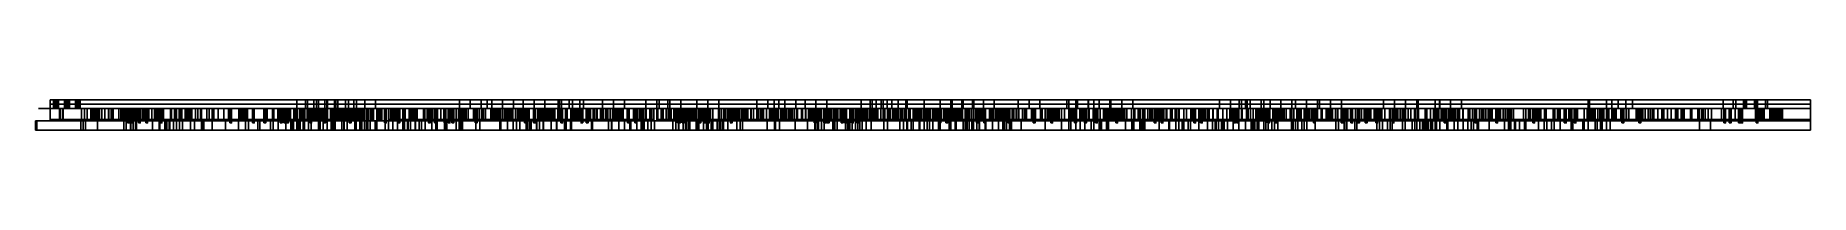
# Model space of a CAD drawing. Header units: millimetres. Extents: x -20 to 2415, y -30 to 12.
import ezdxf

# ---------------------------------------------------------------- set-up
doc = ezdxf.new("R2010")
doc.units = ezdxf.units.MM
doc.header["$MEASUREMENT"] = 0
doc.layers.add('Default', color=18, linetype='Continuous', true_color=0x000000)

msp = doc.modelspace()

# ---------------------------------------------------------------- linework, layer by layer
at = {"layer": 'Default'}
for p, q in [((89.5, 0, 204.7), (-16, 0, 385.9)), ((95.6, 0, 695.4), (-15.5, 0, 468.1)), ((105.7, 0, 1156.7), (-15.1, 0, 967.5)), ((135.2, 0, 2060.1), (-14.8, 0, 1844.4)), ((116.5, 0, 1591.9), (-14.1, 0, 1412.3)), ((0, 12), (1199, 12)), ((0, 12, 2425.3), (0, 12)), ((0, 0), (0, 12)), ((0, 0, 2425.3), (0, 12, 2425.3)), ((0, 12, 1750), (2415, 12, 1750)), ((0, 0, 1212.7), (0, 12, 1212.7)), ((1199, 6), (0, 6)), ((0, 6), (0, 6, 2425.3)), ((0, -17, 1421.3), (0, 0, 1421.3)), ((0, 0, 1772.9), (0, -17, 1772.9)), ((0, 0, 1583.9), (107.6, 0, 1583.9)), ((0, -17, 1597.1), (0, 0, 1597.1)), ((400.8, 0, 2733.5), (0, 0, 2425.3)), ((0, 0, 2423.2), (0, -17, 2423.2)), ((0, -17, 2424.3), (0, 0, 2424.3)), ((0, -17, 978.5), (0, 0, 978.5)), ((0, 0, 1341), (0, -17, 1341)), ((0, 0, 1147.3), (97.2, 0, 1147.3)), ((0, -17, 1159.8), (0, 0, 1159.8)), ((0, 0), (0, -17)), ((0, 0), (202.5, 0)), ((0, 0, 373), (0, -17, 373)), ((0, 0, 209.6), (79.9, 0, 209.6)), ((0, -17, 186.5), (0, 0, 186.5)), ((0, -17, 481.6), (0, 0, 481.6)), ((0, 0, 896.7), (0, -17, 896.7)), ((0, 0, 675.6), (93.1, 0, 675.6)), ((0, -17, 689.1), (0, 0, 689.1)), ((0, -17, 1854.5), (0, 0, 1854.5)), ((0, 0, 2354), (0, -17, 2354)), ((0, 0, 2100.5), (353.2, 0, 2100.5)), ((0, -17, 2104.2), (0, 0, 2104.2)), ((4.9, 0, 499.5), (4.9, 12, 499.5)), ((6.6, 0, 355.7), (6.6, 12, 355.7)), ((8.7, 0, 997), (8.7, 12, 997)), ((10.2, 0, 1873.2), (10.2, 12, 1873.2)), ((11.5, 0, 1440.7), (11.5, 12, 1440.7)), ((12.7, -17, 391), (12.7, 0, 391)), ((12.7, -17, 396), (12.7, 0, 396)), ((13.1, -17, 957.1), (13.1, 0, 957.1)), ((13.1, -17, 1833.5), (13.1, 0, 1833.5)), ((13.3, 0, 962.2), (13.3, -17, 962.2)), ((13.4, 0, 1838.7), (13.4, -17, 1838.7)), ((13.5, -17, 1401.3), (13.5, 0, 1401.3)), ((13.5, 0, 463.7), (13.5, -17, 463.7)), ((13.7, -17, 458.9), (13.7, 0, 458.9)), ((14, 0, 1406.5), (14, -17, 1406.5)), ((17.1, 0, 398.5), (17.1, -17, 398.5)), ((17.4, 0, 954.5), (17.4, -17, 954.5)), ((17.5, 0, 1830.9), (17.5, -17, 1830.9)), ((17.8, 0, 1398.5), (17.8, -17, 1398.5)), ((17.9, 0, 456.5), (17.9, -17, 456.5)), ((19.9, 0, 514.5), (19.9, 12, 514.5)), ((19.9, 0, 484.5), (19.9, 12, 484.5)), ((21.6, 0, 370.7), (21.6, 12, 370.7)), ((21.6, 0, 340.7), (21.6, 12, 340.7)), ((23.7, 0, 1012), (23.7, 12, 1012)), ((23.7, 0, 982), (23.7, 12, 982)), ((25.2, 0, 1888.2), (25.2, 12, 1888.2)), ((25.2, 0, 1858.2), (25.2, 12, 1858.2)), ((26.5, 0, 1455.7), (26.5, 12, 1455.7)), ((26.5, 0, 1425.7), (26.5, 12, 1425.7)), ((34.9, 0, 499.5), (34.9, 12, 499.5)), ((36.6, 0, 355.7), (36.6, 12, 355.7)), ((38.7, 0, 997), (38.7, 12, 997)), ((40.2, 0, 1873.2), (40.2, 12, 1873.2)), ((41.5, 0, 1440.7), (41.5, 12, 1440.7)), ((43.3, -17, 298.6), (43.3, 0, 298.6)), ((47.1, -17, 578), (47.1, 0, 578)), ((51, -17, 1058.4), (51, 0, 1058.4)), ((55.9, -17, 1498.1), (55.9, 0, 1498.1)), ((56.9, -17, 896), (56.9, 0, 896)), ((58.3, -17, 312.6), (58.3, 0, 312.6)), ((59, -17, 1339.3), (59, 0, 1339.3)), ((61.4, -17, 455.6), (61.4, 0, 455.6)), ((62.8, -17, 564.7), (62.8, 0, 564.7)), ((63.4, -17, 397.6), (63.4, 0, 397.6)), ((64.3, -17, 953.9), (64.3, 0, 953.9)), ((65.4, -17, 1948.5), (65.4, 0, 1948.5)), ((66.1, -17, 1044.8), (66.1, 0, 1044.8)), ((67.8, -17, 1397.1), (67.8, 0, 1397.1)), ((70.9, -17, 1484.8), (70.9, 0, 1484.8)), ((74.9, -17, 1772.6), (74.9, 0, 1772.6)), ((80.3, -17, 1934.9), (80.3, 0, 1934.9)), ((80.5, -17, 197.1), (80.5, 0, 197.1)), ((83.7, -17, 1830.5), (83.7, 0, 1830.5)), ((86.2, -17, 701.5), (86.2, 0, 701.5)), ((86.6, 0, 224.2), (86.6, -17, 224.2)), ((94.2, 0, 674.4), (94.2, -17, 674.4)), ((96.9, -17, 1165.2), (96.9, 0, 1165.2)), ((99.1, -17, 176.6), (99.1, 0, 176.6)), ((101.3, 0), (101.3, 0, 175.9)), ((101.3, 0, 238.7), (101.3, 0, 396.8)), ((101.3, 0), (101.3, -17)), ((102, 0, 1138.2), (102, -17, 1138.2)), ((103.9, 0, 234.2), (103.9, -17, 234.2)), ((104.2, -17, 723.2), (104.2, 0, 723.2)), ((104.8, 0, 454.8), (104.8, -17, 454.8)), ((106.3, 0, 329.3), (106.3, -20, 329.3)), ((106.3, 0, 100), (106.3, -20, 100)), ((107.5, 0, 328.1), (107.5, -20, 328.1)), ((107.5, 0, 330.6), (107.5, -20, 330.6)), ((107.5, 0, 98.8), (107.5, -20, 98.8)), ((107.5, 0, 101.3), (107.5, -20, 101.3)), ((108.2, -17, 1601.8), (108.2, 0, 1601.8)), ((108.8, 0, 329.3), (108.8, -20, 329.3)), ((108.8, 0, 100), (108.8, -20, 100)), ((109.7, 0, 396.7), (109.7, -17, 396.7)), ((110.4, 0, 822), (110.4, -20, 822)), ((110.4, 0, 546.1), (110.4, -20, 546.1)), ((111.1, 0, 953.3), (111.1, -17, 953.3)), ((111.6, 0, 820.7), (111.6, -20, 820.7)), ((111.6, 0, 823.2), (111.6, -20, 823.2)), ((111.6, 0, 544.9), (111.6, -20, 544.9)), ((111.6, 0, 547.4), (111.6, -20, 547.4)), ((111.8, 0, 1574.9), (111.8, -17, 1574.9)), ((112.2, 0, 665.6), (112.2, -17, 665.6)), ((112.9, 0, 822), (112.9, -20, 822)), ((112.9, 0, 546.1), (112.9, -20, 546.1)), ((113.7, 0, 895.2), (113.7, -17, 895.2)), ((115.2, -17, 457.7), (115.2, 0, 457.7)), ((115.9, -17, 1185), (115.9, 0, 1185)), ((117.7, 0, 1395.6), (117.7, -17, 1395.6)), ((117.9, 0, 1337.6), (117.9, -17, 1337.6)), ((118.9, 0, 1127.5), (118.9, -17, 1127.5)), ((121.2, 0, 1271.4), (121.2, -20, 1271.4)), ((121.2, 0, 1030), (121.2, -20, 1030)), ((122.2, 0, 466), (122.2, -17, 466)), ((122.4, 0, 1270.2), (122.4, -20, 1270.2)), ((122.4, 0, 1272.7), (122.4, -20, 1272.7)), ((122.4, 0, 1028.8), (122.4, -20, 1028.8)), ((122.4, 0, 1031.3), (122.4, -20, 1031.3)), ((123.7, 0, 1271.4), (123.7, -20, 1271.4)), ((123.7, 0, 1030), (123.7, -20, 1030)), ((124.1, -17, 956.4), (124.1, 0, 956.4)), ((126.6, -17, 180.1), (126.6, 0, 180.1)), ((126.7, -17, 2069.5), (126.7, 0, 2069.5)), ((127.6, -17, 1620.6), (127.6, 0, 1620.6)), ((127.9, 0, 1563.2), (127.9, -17, 1563.2)), ((128.6, -17, 227.9), (128.6, 0, 227.9)), ((130.4, -17, 394.5), (130.4, 0, 394.5)), ((130.8, 0, 2042.6), (130.8, -17, 2042.6)), ((131.3, 0, 1706.5), (131.3, -20, 1706.5)), ((131.3, 0, 1469.8), (131.3, -20, 1469.8)), ((132.2, -17, 1398.4), (132.2, 0, 1398.4)), ((132.3, -17, 720.3), (132.3, 0, 720.3)), ((132.5, 0, 1705.3), (132.5, -20, 1705.3)), ((132.5, 0, 1707.8), (132.5, -20, 1707.8)), ((132.5, 0, 1468.6), (132.5, -20, 1468.6)), ((132.5, 0, 1471.1), (132.5, -20, 1471.1)), ((132.6, -17, 892.6), (132.6, 0, 892.6)), ((133.8, 0, 1706.5), (133.8, -20, 1706.5)), ((133.8, 0, 1469.8), (133.8, -20, 1469.8)), ((134, 0, 965.4), (134, -17, 965.4)), ((135.5, -17, 673), (135.5, 0, 673)), ((135.7, -17, 1334.3), (135.7, 0, 1334.3)), ((137.7, 0, 502.7), (137.7, 0, 675.1)), ((137.7, 0, 715.7), (137.7, 0, 891)), ((138.1, 0, 675.6), (210.7, 0, 675.6)), ((139.1, 0, 209.6), (202.5, 0, 209.6)), ((139.5, 0, 204.7), (139.5, -17, 204.7)), ((143.1, -17, 1181.1), (143.1, 0, 1181.1)), ((144.1, 0, 1407.2), (144.1, -17, 1407.2)), ((144.3, -17, 1133.2), (144.3, 0, 1133.2)), ((145.6, 0, 695.4), (145.6, -17, 695.4)), ((146, -17, 2088.7), (146, 0, 2088.7)), ((147.3, 0, 2031.2), (147.3, -17, 2031.2)), ((149.8, 0, 1772.2), (149.8, -17, 1772.2)), ((149.9, 0, 1830.2), (149.9, -17, 1830.2)), ((150.2, 0, 885.2), (150.2, -17, 885.2)), ((150.4, 0, 388.8), (150.4, -17, 388.8)), ((150.9, 0, 1915.8), (150.9, -20, 1915.8)), ((150.9, 0, 2183.7), (150.9, -20, 2183.7)), ((151.6, 0, 1325.9), (151.6, -17, 1325.9)), ((152.1, 0, 1914.5), (152.1, -20, 1914.5)), ((152.1, 0, 1917), (152.1, -20, 1917)), ((152.1, 0, 2182.4), (152.1, -20, 2182.4)), ((152.1, 0, 2184.9), (152.1, -20, 2184.9)), ((153.4, 0, 1915.8), (153.4, -20, 1915.8)), ((153.4, 0, 2183.7), (153.4, -20, 2183.7)), ((153.9, 0, 995.3), (153.9, 0, 1146.4)), ((153.9, 0, 1166.9), (153.9, 0, 1324.2)), ((154.2, 0, 1147.3), (255, 0, 1147.3)), ((154.3, -17, 1616.1), (154.3, 0, 1616.1)), ((154.4, -17, 1567.9), (154.4, 0, 1567.9)), ((155.7, 0, 1156.7), (155.7, -17, 1156.7)), ((164.9, 0, 1431), (164.9, 0, 1582.2)), ((164.9, 0, 1601.7), (164.9, 0, 1769.2)), ((165, -17, 2246.5), (165, 0, 2246.5)), ((165.3, -17, 1769), (165.3, 0, 1769)), ((165.3, -17, 1833.3), (165.3, 0, 1833.3)), ((165.4, 0, 1583.9), (297.9, 0, 1583.9)), ((166.5, 0, 1591.9), (166.5, -17, 1591.9)), ((170.7, -17, 381.1), (170.7, 0, 381.1)), ((172.9, -17, 2084.3), (172.9, 0, 2084.3)), ((173.4, -17, 2036.2), (173.4, 0, 2036.2)), ((177.3, 0, 447.4), (177.3, -17, 447.4)), ((177.3, -17, 442.6), (177.3, 0, 442.6)), ((178.2, 0, 1842.2), (178.2, -17, 1842.2)), ((178.4, 0, 1760.1), (178.4, -17, 1760.1)), ((179, -17, 2306.6), (179, 0, 2306.6)), ((180.7, 0, 439.3), (180.7, -17, 439.3)), ((185.2, 0, 2060.1), (185.2, -17, 2060.1)), ((186.3, 0, 1850.7), (186.3, 0, 2232.6)), ((187, -17, 934.6), (187, 0, 934.6)), ((188.4, 0, 942.4), (188.4, -17, 942.4)), ((190.9, 0, 373.4), (190.9, -17, 373.4)), ((191.4, -17, 1370.7), (191.4, 0, 1370.7)), ((191.7, 0, 928.2), (191.7, -17, 928.2)), ((348.1, 0, 2417.9), (192.2, 0, 2298)), ((192.7, 0, 1374.6), (192.7, -17, 1374.6)), ((193.5, 0, 1367.1), (193.5, -17, 1367.1)), ((194.3, -17, 636.9), (194.3, 0, 636.9)), ((199.3, -17, 366.8), (199.3, 0, 366.8)), ((199.4, -17, 432.2), (199.4, 0, 432.2)), ((202.5, 0, 356.6), (202.5, -17, 356.6)), ((202.5, -17, 178.3), (202.5, 0, 178.3)), ((206.2, -17, 852.8), (206.2, 0, 852.8)), ((207.8, 0, 2585.1), (207.8, -17, 2585.1)), ((212.8, 0, 2588.9), (464.5, 0, 2261.5)), ((215.1, -17, 1087.4), (215.1, 0, 1087.4)), ((218.1, 0, 425.1), (218.1, -17, 425.1)), ((222.3, -17, 1801.3), (222.3, 0, 1801.3)), ((223, -17, 1273.2), (223, 0, 1273.2)), ((224.5, 0, 1806.7), (224.5, -17, 1806.7)), ((224.6, 0, 1795.9), (224.6, -17, 1795.9)), ((230.6, -17, 1506.6), (230.6, 0, 1506.6)), ((238.2, -17, 419.4), (238.2, 0, 419.4)), ((244.8, -17, 897.6), (244.8, 0, 897.6)), ((246.6, 0, 2359.2), (246.6, -20, 2359.2)), ((247.6, -17, 1689.2), (247.6, 0, 1689.2)), ((247.8, 0, 2357.9), (247.8, -20, 2357.9)), ((247.8, 0, 2360.4), (247.8, -20, 2360.4)), ((249.1, 0, 2359.2), (249.1, -20, 2359.2)), ((249.1, -17, 617.4), (249.1, 0, 617.4)), ((255.7, 0, 633), (309.8, 0, 610.1)), ((259, 0, 417.1), (259, -17, 417.1)), ((260.5, 0), (260.5, -17)), ((260.5, 0), (402.8, 0)), ((260.5, 0, 348.7), (260.5, -17, 348.7)), ((260.5, 0, 189.5), (311.9, 0, 189.5)), ((260.5, -17, 174.4), (260.5, 0, 174.4)), ((262.2, 0, 820.5), (262.2, -17, 820.5)), ((263.6, -17, 355.9), (263.6, 0, 355.9)), ((264.3, -17, 1314.8), (264.3, 0, 1314.8)), ((327.7, 0, 561.9), (266.4, 0, 416.9)), ((266.5, 0, 807.7), (266.5, -17, 807.7)), ((266.8, -17, 814.9), (266.8, 0, 814.9)), ((267.7, -17, 1061.7), (267.7, 0, 1061.7)), ((269.3, -17, 1937.2), (269.3, 0, 1937.2)), ((270.8, 0, 358.7), (270.8, -17, 358.7)), ((277.7, 0, 482.5), (277.7, -20, 482.5)), ((345.3, 0, 979.2), (278.2, 0, 878.3)), ((278.4, -17, 1473.2), (278.4, 0, 1473.2)), ((278.9, 0, 481.3), (278.9, -20, 481.3)), ((278.9, 0, 483.8), (278.9, -20, 483.8)), ((280.2, 0, 482.5), (280.2, -20, 482.5)), ((280.8, 0, 1081.3), (343.4, 0, 1039.7)), ((293.3, 0, 933.8), (293.3, -20, 933.8)), ((293.7, -17, 1725), (293.7, 0, 1725)), ((294.3, 0, 1220.5), (294.3, -17, 1220.5)), ((294.6, 0, 932.5), (294.6, -20, 932.5)), ((294.6, 0, 935), (294.6, -20, 935)), ((295.8, 0, 933.8), (295.8, -20, 933.8)), ((296.3, 0, 1209.3), (296.3, -17, 1209.3)), ((297.5, -17, 1215.3), (297.5, 0, 1215.3)), ((297.8, 0, 867), (297.8, -17, 867)), ((372.9, 0, 1371.7), (300.2, 0, 1288.2)), ((305.3, -17, 602.3), (305.3, 0, 602.3)), ((306.9, -17, 415.8), (306.9, 0, 415.8)), ((309, 0, 1508.3), (387.7, 0, 1439.9)), ((312.3, -17, 1898.3), (312.3, 0, 1898.3)), ((401.1, 0, 554.3), (313.2, 0, 591.4)), ((313.9, -17, 171.8), (313.9, 0, 171.8)), ((314.2, -17, 357.6), (314.2, 0, 357.6)), ((315.5, -17, 859.5), (315.5, 0, 859.5)), ((315.7, 0, 1342.6), (315.7, -20, 1342.6)), ((316.7, 0, 1618.3), (316.7, -17, 1618.3)), ((317, 0, 1341.4), (317, -20, 1341.4)), ((317, 0, 1343.9), (317, -20, 1343.9)), ((317.1, 0, 1606.1), (317.1, -17, 1606.1)), ((317.4, -17, 565.9), (317.4, 0, 565.9)), ((318.2, 0, 1342.6), (318.2, -20, 1342.6)), ((319.3, -17, 1612.3), (319.3, 0, 1612.3)), ((319.9, -17, 204.8), (319.9, 0, 204.8)), ((320.5, 0, 91.5), (320.5, -20, 91.5)), ((320.9, 0, 787.4), (320.9, -17, 787.4)), ((321.7, 0, 90.2), (321.7, -20, 90.2)), ((321.7, 0, 92.7), (321.7, -20, 92.7)), ((323, 0, 91.5), (323, -20, 91.5)), ((324.5, 0, 297.1), (324.5, -20, 297.1)), ((325.8, 0, 295.9), (325.8, -20, 295.9)), ((325.8, 0, 298.4), (325.8, -20, 298.4)), ((326.2, -17, 1008.9), (326.2, 0, 1008.9)), ((327, 0, 297.1), (327, -20, 297.1)), ((327.8, -17, 795.6), (327.8, 0, 795.6)), ((329.3, 0, 1916), (424.5, 0, 1824.6)), ((329.9, 0, 2139.1), (329.9, -17, 2139.1)), ((336, 0, 1012.5), (332.5, 0, 861.3)), ((334.4, 0, 856.7), (334.4, -17, 856.7)), ((335.1, 0, 1262.4), (335.1, -17, 1262.4)), ((336.1, -17, 2450.2), (336.1, 0, 2450.2)), ((426.8, 0, 1772.3), (337.9, 0, 1679.6)), ((338.2, 0, 798.6), (338.2, -17, 798.6)), ((338.3, 0, 896.2), (338.3, 12, 896.2)), ((338.7, -17, 856.6), (338.7, 0, 856.6)), ((338.7, -17, 620.9), (338.7, 0, 620.9)), ((339, -17, 1037.2), (339, 0, 1037.2)), ((342.1, 0, 153.8), (342.1, -17, 153.8)), ((342.2, -17, 2127.5), (342.2, 0, 2127.5)), ((342.5, -17, 861.5), (342.5, 0, 861.5)), ((342.6, -17, 859), (342.6, 0, 859)), ((342.9, 0, 856.5), (342.9, -17, 856.5)), ((343.3, 0), (343.3, 0, 150.7)), ((343.3, 0, 213.8), (343.3, 0, 356.8)), ((343.3, 0), (343.3, -17)), ((344, -17, 923), (344, 0, 923)), ((345.1, 0, 2442.6), (390.7, 0, 2732.1)), ((345.4, 0, 984.4), (345.4, -17, 984.4)), ((345.9, -17, 2419.6), (345.9, 0, 2419.6)), ((347, 0, 1180.9), (347, -17, 1180.9)), ((349.1, -17, 1254.5), (349.1, 0, 1254.5)), ((349.7, 0, 2112.4), (349.7, -17, 2112.4)), ((350.5, 0, 577.8), (350.5, 12, 577.8)), ((414.8, 0, 768.1), (350.5, 0, 615.9)), ((352.7, -17, 211.6), (352.7, 0, 211.6)), ((353.3, 0, 911.2), (353.3, 12, 911.2)), ((353.3, 0, 881.2), (353.3, 12, 881.2)), ((365.6, 0, 1410), (354.5, 0, 1254.4)), ((354.9, 0, 414.5), (354.9, -17, 414.5)), ((355.4, 0, 571.2), (355.4, -17, 571.2)), ((355.7, -17, 1407.4), (355.7, 0, 1407.4)), ((356.3, 0, 1861.7), (356.3, -20, 1861.7)), ((356.5, -17, 1189.2), (356.5, 0, 1189.2)), ((357.6, 0, 356.4), (357.6, -17, 356.4)), ((357.6, 0, 1860.5), (357.6, -20, 1860.5)), ((357.6, 0, 1863), (357.6, -20, 1863)), ((358, 0, 2190), (358, -17, 2190)), ((358, -17, 2084.2), (358, 0, 2084.2)), ((358.8, 0, 1861.7), (358.8, -20, 1861.7)), ((358.9, -17, 798.1), (358.9, 0, 798.1)), ((359.6, 0, 2472.1), (359.6, -17, 2472.1)), ((360.4, 0, 2032.1), (360.4, -17, 2032.1)), ((360.8, 0, 161), (360.8, -17, 161)), ((362, 0, 1289.3), (362, 12, 1289.3)), ((362.5, 0, 861), (362.5, -17, 861)), ((362.8, 0, 1654.2), (362.8, -17, 1654.2)), ((363.2, 0, 589.6), (363.2, -17, 589.6)), ((363.2, 0, 591.4), (363.2, -17, 591.4)), ((363.2, -17, 590.5), (363.2, 0, 590.5)), ((363.9, -17, 857.5), (363.9, 0, 857.5)), ((363.9, -17, 922.5), (363.9, 0, 922.5)), ((364.2, 0, 1571.8), (364.2, -17, 1571.8)), ((364.5, -17, 1255.1), (364.5, 0, 1255.1)), ((364.5, -17, 1252.7), (364.5, 0, 1252.7)), ((364.7, 0, 1250.3), (364.7, -17, 1250.3)), ((365.2, -17, 417.4), (365.2, 0, 417.4)), ((365.4, 0, 984), (365.4, -17, 984)), ((365.5, 0, 592.8), (365.5, 12, 592.8)), ((365.5, 0, 562.8), (365.5, 12, 562.8)), ((366.2, 0, 2056), (366.2, -17, 2056)), ((366.5, -17, 2043.3), (366.5, 0, 2043.3)), ((367.4, 0, 855.9), (367.4, -17, 855.9)), ((367.6, -17, 2187.4), (367.6, 0, 2187.4)), ((368.3, 0, 896.2), (368.3, 12, 896.2)), ((368.6, -17, 171.2), (368.6, 0, 171.2)), ((368.9, 0, 1191.6), (368.9, -17, 1191.6)), ((369.1, -17, 1318.8), (369.1, 0, 1318.8)), ((369.2, -17, 1435.1), (369.2, 0, 1435.1)), ((369.9, -17, 81), (369.9, 0, 81)), ((370, -17, 1039.1), (370, 0, 1039.1)), ((370.8, 0, 189.5), (426.1, 0, 189.5)), ((371.4, 0, 183.8), (371.4, -17, 183.8)), ((372.1, 0, 425.6), (372.1, -17, 425.6)), ((373.6, 0, 1382.5), (373.6, -17, 1382.5)), ((374, -17, 855.8), (374, 0, 855.8)), ((375, -17, 353.1), (375, 0, 353.1)), ((375.3, 0, 713.4), (375.3, -20, 713.4)), ((375.8, -17, 1580.1), (375.8, 0, 1580.1)), ((376.4, -17, 1644.5), (376.4, 0, 1644.5)), ((376.5, 0, 712.2), (376.5, -20, 712.2)), ((376.5, 0, 714.7), (376.5, -20, 714.7)), ((376.9, 0, 2191), (376.9, -17, 2191)), ((377, 0, 1304.3), (377, 12, 1304.3)), ((377, 0, 1274.3), (377, 12, 1274.3)), ((377.8, -17, 2415.5), (377.8, 0, 2415.5)), ((377.8, 0, 713.4), (377.8, -20, 713.4)), ((379.4, 0, 2469), (379.4, -17, 2469)), ((379.6, 0, 44.4), (379.6, 12, 44.4)), ((453.5, 0, 1141.9), (379.7, 0, 1031)), ((379.7, 0, 797.6), (379.7, -17, 797.6)), ((380.2, -17, 2602.8), (380.2, 0, 2602.8)), ((380.3, -17, 994.9), (380.3, 0, 994.9)), ((380.5, 0, 577.8), (380.5, 12, 577.8)), ((380.6, 0, 855.6), (380.6, -17, 855.6)), ((384.5, 0, 1253.7), (384.5, -17, 1253.7)), ((385.7, -17, 1250.1), (385.7, 0, 1250.1)), ((386, 0, 1012.5), (386, -17, 1012.5)), ((386, 0, 1011.4), (464.4, 0, 959.3)), ((386.3, -17, 558.1), (386.3, 0, 558.1)), ((388.6, -17, 88.1), (388.6, 0, 88.1)), ((389, -17, 1317.4), (389, 0, 1317.4)), ((389.1, 0, 1248.3), (389.1, -17, 1248.3)), ((389.8, 0, 1582.4), (389.8, -17, 1582.4)), ((390.3, 0, 2697.6), (390.3, 12, 2697.6)), ((390.5, 0, 344.6), (390.5, -17, 344.6)), ((390.9, -17, 2458), (390.9, 0, 2458)), ((392, 0, 1289.3), (392, 12, 1289.3)), ((392.5, 0, 1640.4), (392.5, -17, 1640.4)), ((393.2, -17, 794), (393.2, 0, 794)), ((556.7, 0, 2578.3), (393.4, 0, 2452.7)), ((393.5, -17, 858.6), (393.5, 0, 858.6)), ((393.6, 0, 1381), (393.6, -17, 1381)), ((394.1, -17, 576.6), (394.1, 0, 576.6)), ((394.6, 0, 59.4), (394.6, 12, 59.4)), ((394.6, 0, 29.4), (394.6, 12, 29.4)), ((395.1, 0, 2442.6), (395.1, -17, 2442.6)), ((396.2, -17, 1189.7), (396.2, 0, 1189.7)), ((397.1, -17, 484.6), (397.1, 0, 484.6)), ((397.7, -17, 8.1), (397.7, 0, 8.1)), ((399.9, -17, 3.8), (399.9, 0, 3.8)), ((399.9, -17, 1436.3), (399.9, 0, 1436.3)), ((400, -17, 2599.8), (400, 0, 2599.8)), ((400.2, 0, 1989.9), (400.2, -17, 1989.9)), ((400.8, 0, 2733.5), (400.8, -17, 2733.5)), ((402.3, -17, 335.3), (402.3, 0, 335.3)), ((403.3, 0, 867.4), (403.3, -17, 867.4)), ((403.5, 0, 784.6), (403.5, -17, 784.6)), ((405.3, 0, 2712.6), (405.3, 12, 2712.6)), ((405.3, 0, 2682.6), (405.3, 12, 2682.6)), ((405.9, -17, 1639.4), (405.9, 0, 1639.4)), ((406.4, 0, 2125.3), (406.4, -17, 2125.3)), ((406.5, -17, 2136.3), (406.5, 0, 2136.3)), ((407.5, -17, 1993.5), (407.5, 0, 1993.5)), ((420.2, 0, 1799.1), (409.1, 0, 1642.8)), ((409.2, -17, 1246.9), (409.2, 0, 1246.9)), ((409.5, -17, 1391.8), (409.5, 0, 1391.8)), ((409.6, 0, 44.4), (409.6, 12, 44.4)), ((410.4, 0, 1109.8), (410.4, -20, 1109.8)), ((410.4, -17, 1796.6), (410.4, 0, 1796.6)), ((411.6, 0, 1108.5), (411.6, -20, 1108.5)), ((411.6, 0, 1111), (411.6, -20, 1111)), ((412.7, 0, 2145.3), (412.7, -17, 2145.3)), ((412.9, 0, 1109.8), (412.9, -20, 1109.8)), ((414.2, 0, 326.1), (414.2, -17, 326.1)), ((507.3, 0, 1526.3), (414.2, 0, 1419.2)), ((414.5, -17, 2097.6), (414.5, 0, 2097.6)), ((415, 0, 1416.1), (516.8, 0, 1327.6)), ((415.5, 0, 1991.7), (415.5, -17, 1991.7)), ((415.6, 0, 1410), (415.6, -17, 1410)), ((416.4, 0, 15.2), (416.4, -17, 15.2)), ((416.6, 0, 1677.7), (416.6, 12, 1677.7)), ((417.2, -17, 545.1), (417.2, 0, 545.1)), ((419.1, -17, 1641), (419.1, 0, 1641)), ((419.2, -17, 1643.5), (419.2, 0, 1643.5)), ((419.3, 0, 1638.5), (419.3, -17, 1638.5)), ((419.6, -17, 544.2), (419.6, 0, 544.2)), ((420.3, 0, 2697.6), (420.3, 12, 2697.6)), ((420.6, -17, 2730.6), (420.6, 0, 2730.6)), ((422, -17, 12.1), (422, 0, 12.1)), ((422, 0, 543.6), (422, -17, 543.6)), ((422.6, 0, 2069.9), (422.6, -17, 2069.9)), ((423, -17, 315.2), (423, 0, 315.2)), ((423.5, 0, 1187.7), (423.5, -17, 1187.7)), ((423.7, -17, 1707.5), (423.7, 0, 1707.5)), ((423.8, -17, 1824.2), (423.8, 0, 1824.2)), ((424.2, -17, 2734.6), (424.2, 0, 2734.6)), ((425, 0, 563.5), (425, -17, 563.5)), ((425.3, -17, 394.7), (425.3, 0, 394.7)), ((426, 0, 403.9), (426, -17, 403.9)), ((426.1, 0, 301.6), (426.1, -17, 301.6)), ((426.1, 0, 17), (426.1, -17, 17)), ((426.1, -17, 159.3), (426.1, 0, 159.3)), ((428.3, 0, 1771.6), (428.3, -17, 1771.6)), ((428.8, -17, 563.5), (428.8, 0, 563.5)), ((429.3, 0, 1245.5), (429.3, -17, 1245.5)), ((429.4, 0, 2733), (429.4, -17, 2733)), ((430.1, -17, 2054.8), (430.1, 0, 2054.8)), ((430.3, 0, 387), (430.3, -17, 387)), ((431.5, 0, 566.2), (431.5, -17, 566.2)), ((431.6, 0, 1692.7), (431.6, 12, 1692.7)), ((431.6, 0, 1662.7), (431.6, 12, 1662.7)), ((434.3, -17, 1183.7), (434.3, 0, 1183.7)), ((436.5, -17, 736.2), (436.5, 0, 736.2)), ((439.1, 0, 1642.1), (439.1, -17, 1642.1)), ((440.3, -17, 1638.4), (440.3, 0, 1638.4)), ((441, -17, 378.7), (441, 0, 378.7)), ((441.2, 0, 1174.5), (441.2, -17, 1174.5)), ((441.5, -17, 1578.7), (441.5, 0, 1578.7)), ((442.4, 0, 2043.4), (442.4, -17, 2043.4)), ((443.4, -17, 1247.7), (443.4, 0, 1247.7)), ((443.7, 0, 1636.7), (443.7, -17, 1636.7)), ((443.7, -17, 1706.1), (443.7, 0, 1706.1)), ((446.6, 0, 1677.7), (446.6, 12, 1677.7)), ((448.1, -17, 934.7), (448.1, 0, 934.7)), ((448.2, 0, 1770.2), (448.2, -17, 1770.2)), ((449.3, -17, 826.1), (449.3, 0, 826.1)), ((451.6, 0, 370.4), (451.6, -17, 370.4)), ((451.8, -17, 614.1), (451.8, 0, 614.1)), ((452.4, 0, 836.6), (452.4, -17, 836.6)), ((452.6, 0, 815.7), (452.6, -17, 815.7)), ((454.5, -17, 1825.5), (454.5, 0, 1825.5)), ((455, 0, 1256.1), (455, -17, 1256.1)), ((458.6, 0, 1507), (458.6, -20, 1507)), ((459.9, 0, 1505.7), (459.9, -20, 1505.7)), ((459.9, 0, 1508.2), (459.9, -20, 1508.2)), ((461.1, 0, 1507), (461.1, -20, 1507)), ((828.3, 0, 3062.2), (464.1, 0, 2782.1)), ((464.1, -17, 1780.9), (464.1, 0, 1780.9)), ((639.4, 0, 825.7), (464.6, 0, 854.8)), ((466.4, 0, 1784.4), (572.3, 0, 1682.9)), ((552.6, 0, 1903.5), (466.5, 0, 1813.7)), ((467.2, -17, 361.8), (467.2, 0, 361.8)), ((468.3, 0, 2785.4), (763.1, 0, 2785.4)), ((468.5, -17, 1101.8), (468.5, 0, 1101.8)), ((468.8, 0, 505.2), (596.1, 0, 500.1)), ((469.5, 0, 687.8), (469.5, -17, 687.8)), ((470.2, 0, 1799.1), (470.2, -17, 1799.1)), ((472.1, 0, 662.1), (472.1, -17, 662.1)), ((472.9, -17, 1634.7), (472.9, 0, 1634.7)), ((474.1, -17, 675.3), (474.1, 0, 675.3)), ((475.4, -17, 520.9), (475.4, 0, 520.9)), ((477.3, 0, 2536.6), (477.3, -20, 2536.6)), ((478.5, 0, 2535.3), (478.5, -20, 2535.3)), ((478.5, 0, 2537.8), (478.5, -20, 2537.8)), ((479.8, 0, 2536.6), (479.8, -20, 2536.6)), ((484.1, 0, 0), (484.1, -17)), ((484.1, 0, 0), (727.1, 0, 0)), ((484.1, 0, 289.9), (484.1, -17, 289.9)), ((484.1, 0, 160.2), (586.4, 0, 160.2)), ((484.6, -17, 1290.1), (484.6, 0, 1290.1)), ((484.7, 0, 358.3), (484.7, -17, 358.3)), ((485.2, -17, 767.9), (485.2, 0, 767.9)), ((487.2, -17, 297.1), (487.2, 0, 297.1)), ((492.8, 0, 1002), (492.8, -17, 1002)), ((493.2, 0, 1575.1), (493.2, -17, 1575.1)), ((494.2, -17, 1207.7), (494.2, 0, 1207.7)), ((494.5, 0, 299.9), (494.5, -17, 299.9)), ((494.6, -17, 2009.8), (494.6, 0, 2009.8)), ((495.3, 0, 1195.4), (495.3, -17, 1195.4)), ((495.9, 0, 1029.1), (495.9, -17, 1029.1)), ((496.3, -17, 902.6), (496.3, 0, 902.6)), ((497.6, -17, 1015.2), (497.6, 0, 1015.2)), ((499.5, 0, 1218.9), (499.5, -17, 1218.9)), ((500.3, -17, 1571.9), (500.3, 0, 1571.9)), ((502.1, 0, 1632.6), (502.1, -17, 1632.6)), ((702.3, 0, 1142.7), (502.5, 0, 1176.2)), ((503.7, 0, 1564.8), (503.7, -17, 1564.8)), ((512.1, -17, 2299.9), (512.1, 0, 2299.9)), ((513.6, -17, 1459.1), (513.6, 0, 1459.1)), ((514.2, 0, 1324.2), (514.2, -17, 1324.2)), ((607.7, 0, 2071.7), (514.8, 0, 1996.8)), ((517.4, -17, 1634.7), (517.4, 0, 1634.7)), ((517.8, 0, 720), (517.8, -17, 720)), ((519.2, 0, 486.7), (519.2, -20, 486.7)), ((519.9, -17, 1924.5), (519.9, 0, 1924.5)), ((520.5, 0, 485.4), (520.5, -20, 485.4)), ((520.5, 0, 487.9), (520.5, -20, 487.9)), ((521.7, 0, 486.7), (521.7, -20, 486.7)), ((521.9, -17, 1337.9), (521.9, 0, 1337.9)), ((522.6, -17, 1122.8), (522.6, 0, 1122.8)), ((523.6, 0, 1353.5), (523.6, -17, 1353.5)), ((524.8, 0, 637.8), (524.8, -17, 637.8)), ((527.2, 0, 154.1), (527.2, -20, 154.1)), ((528.2, -17, 1251.9), (528.2, 0, 1251.9)), ((528.3, -17, 710.4), (528.3, 0, 710.4)), ((528.4, 0, 152.9), (528.4, -20, 152.9)), ((528.4, 0, 155.4), (528.4, -20, 155.4)), ((529.7, 0, 154.1), (529.7, -20, 154.1)), ((530.4, 0, 1642.8), (530.4, -17, 1642.8)), ((531.5, -17, 645.7), (531.5, 0, 645.7)), ((533.3, 0, 2242.5), (623.2, 0, 2130.9)), ((535.9, -17, 2603.6), (535.9, 0, 2603.6)), ((631.7, 0, 2121.5), (537.6, 0, 1975.2)), ((540.2, 0, 968.6), (540.2, -17, 968.6)), ((540.5, 0, 1743.2), (540.5, -20, 1743.2)), ((541.6, 0, 648.3), (541.6, -17, 648.3)), ((541.8, 0, 1742), (541.8, -20, 1742)), ((541.8, 0, 1744.5), (541.8, -20, 1744.5)), ((542.1, 0, 706.4), (542.1, -17, 706.4)), ((543, 0, 1743.2), (543, -20, 1743.2)), ((546.1, 0, 860.9), (546.1, -20, 860.9)), ((546.2, -17, 2252.9), (546.2, 0, 2252.9)), ((546.9, 0, 1976.1), (546.9, -17, 1976.1)), ((547.2, -17, 355.8), (547.2, 0, 355.8)), ((547.3, 0, 859.7), (547.3, -20, 859.7)), ((547.3, 0, 862.2), (547.3, -20, 862.2)), ((547.9, -17, 1978.4), (547.9, 0, 1978.4)), ((548.6, 0, 860.9), (548.6, -20, 860.9)), ((548.9, -17, 975.9), (548.9, 0, 975.9)), ((549.2, -17, 1980.6), (549.2, 0, 1980.6)), ((549.9, 0, 1050.2), (549.9, -17, 1050.2)), ((551.3, 0, 2051.6), (551.3, -20, 2051.6)), ((552.6, 0, 2050.4), (552.6, -20, 2050.4)), ((552.6, 0, 2052.9), (552.6, -20, 2052.9)), ((553.8, 0, 2051.6), (553.8, -20, 2051.6)), ((557, 0, 1285), (557, -17, 1285)), ((557.3, -17, 1039.9), (557.3, 0, 1039.9)), ((560.2, 0, 977.2), (560.2, -17, 977.2)), ((561, 0, 1574.6), (561, -17, 1574.6)), ((561.5, 0, 2004.7), (561.5, 12, 2004.7)), ((562.9, -17, 1589.1), (562.9, 0, 1589.1)), ((771, 0, 1409.9), (563.8, 0, 1544.4)), ((565.3, -17, 1966), (565.3, 0, 1966)), ((566, 0, 1969.8), (566, -17, 1969.8)), ((567.5, -17, 1678.3), (567.5, 0, 1678.3)), ((567.5, 0, 1962.9), (567.5, -17, 1962.9)), ((567.7, -17, 1292.3), (567.7, 0, 1292.3)), ((568.9, 0, 1034.6), (568.9, -17, 1034.6)), ((570.9, 0, 1601.2), (570.9, -17, 1601.2)), ((571, -17, 1468.8), (571, 0, 1468.8)), ((573.7, -17, 2649), (573.7, 0, 2649)), ((576.5, 0, 2019.7), (576.5, 12, 2019.7)), ((576.5, 0, 1989.7), (576.5, 12, 1989.7)), ((580.7, 0, 1293.5), (580.7, -17, 1293.5)), ((581, 0, 1363), (581, -17, 1363)), ((583.2, 0, 1176.6), (583.2, -20, 1176.6)), ((584.5, 0, 1175.4), (584.5, -20, 1175.4)), ((584.5, 0, 1177.9), (584.5, -20, 1177.9)), ((584.7, -17, 1354.6), (584.7, 0, 1354.6)), ((585.7, 0, 1176.6), (585.7, -20, 1176.6)), ((588.6, -17, 2041.9), (588.6, 0, 2041.9)), ((591.5, 0, 2004.7), (591.5, 12, 2004.7)), ((591.8, -17, 174.2), (591.8, 0, 174.2)), ((592.1, -17, 138.9), (592.1, 0, 138.9)), ((592.8, 0, 1350.3), (592.8, -17, 1350.3)), ((594.7, -17, 487.1), (594.7, 0, 487.1)), ((597.2, -17, 703.6), (597.2, 0, 703.6)), ((604.7, 0, 490.4), (599.4, 0, 357.9)), ((599.5, 0), (599.5, 12)), ((603.6, 0, 353.6), (608, 0, 465.3)), ((604.5, 0, 1713.7), (604.5, -17, 1713.7)), ((605.4, -17, 2031.1), (605.4, 0, 2031.1)), ((605.8, 0, 392.9), (605.8, 12, 392.9)), ((606.1, -17, 1634.9), (606.1, 0, 1634.9)), ((607.6, -17, 515.2), (607.6, 0, 515.2)), ((609.4, -17, 358.3), (609.4, 0, 358.3)), ((609.4, -17, 355.8), (609.4, 0, 355.8)), ((609.7, 0, 353.3), (609.7, -17, 353.3)), ((610.1, 0, 516.8), (615.2, 0, 644.6)), ((611.3, -17, 1934.7), (611.3, 0, 1934.7)), ((611.5, -17, 410.4), (611.5, 0, 410.4)), ((613.5, 0, 462.5), (613.5, -17, 462.5)), ((614.9, -17, 1727.7), (614.9, 0, 1727.7)), ((617.2, 0), (617.2, 0, 126.8)), ((617.2, 0, 186.7), (617.2, 0, 295)), ((617.2, 0), (617.2, -17)), ((617.6, -17, 294.9), (617.6, 0, 294.9)), ((620.2, 0, 1744.2), (620.2, -17, 1744.2)), ((620.8, 0, 407.9), (620.8, 12, 407.9)), ((620.8, 0, 377.9), (620.8, 12, 377.9)), ((623, -17, 2130.2), (623, 0, 2130.2)), ((624.3, 0, 1857.4), (624.3, -17, 1857.4)), ((625.3, -17, 185.3), (625.3, 0, 185.3)), ((625.8, 0, 128.3), (625.8, -17, 128.3)), ((626.8, -17, 1790.8), (626.8, 0, 1790.8)), ((628, 0, 2103.2), (628, -17, 2103.2)), ((629.4, 0, 357.5), (629.4, -17, 357.5)), ((630.7, -17, 353.9), (630.7, 0, 353.9)), ((631.4, -17, 409.7), (631.4, 0, 409.7)), ((631.8, -17, 1848.7), (631.8, 0, 1848.7)), ((633.5, 0, 1837.3), (633.5, -17, 1837.3)), ((633.5, 0, 461.8), (633.5, -17, 461.8)), ((634.2, 0, 352.3), (634.2, -17, 352.3)), ((634.8, -17, 1023.6), (634.8, 0, 1023.6)), ((635.8, 0, 392.9), (635.8, 12, 392.9)), ((655.8, 0, 805.7), (638.5, 0, 701.5)), ((638.5, -17, 517), (638.5, 0, 517)), ((638.7, -17, 829.8), (638.7, 0, 829.8)), ((641.2, 0, 1668.6), (641.2, -17, 1668.6)), ((641.5, 0, 140.7), (641.5, -17, 140.7)), ((642, -17, 2149.9), (642, 0, 2149.9)), ((648.6, 0, 832.8), (642.1, 0, 705.3)), ((642.4, 0, 2474.3), (642.4, -17, 2474.3)), ((644.8, 0, 2092.4), (644.8, -17, 2092.4)), ((645, -17, 148.4), (645, 0, 148.4)), ((646, 0, 160.2), (750.3, 0, 160.2)), ((646.2, 0, 156.7), (646.2, -17, 156.7)), ((647.4, 0, 2408.8), (647.4, -17, 2408.8)), ((648.7, -17, 1672), (648.7, 0, 1672)), ((648.7, -17, 472.7), (648.7, 0, 472.7)), ((648.9, 0, 740.3), (648.9, 12, 740.3)), ((650.9, 0, 1545.8), (650.9, -20, 1545.8)), ((651.8, -17, 2458.6), (651.8, 0, 2458.6)), ((651.9, -17, 857.8), (651.9, 0, 857.8)), ((652.2, 0, 1544.6), (652.2, -20, 1544.6)), ((652.2, 0, 1547.1), (652.2, -20, 1547.1)), ((652.2, -17, 705.8), (652.2, 0, 705.8)), ((652.2, -17, 703.3), (652.2, 0, 703.3)), ((652.4, 0, 700.8), (652.4, -17, 700.8)), ((653.3, -17, 642.7), (653.3, 0, 642.7)), ((653.4, 0, 1545.8), (653.4, -20, 1545.8)), ((653.5, 0, 497.9), (788.3, 0, 492.5)), ((654.5, 0, 490.4), (654.5, -17, 490.4)), ((654.7, -17, 755.5), (654.7, 0, 755.5)), ((654.7, 0, 2091.7), (755.3, 0, 1966.8)), ((655.1, 0, 2929.1), (655.1, -17, 2929.1)), ((655.2, 0, 1906.5), (655.2, -17, 1906.5)), ((655.4, -17, 2419.5), (655.4, 0, 2419.5)), ((656.4, 0, 2440.9), (656.4, -17, 2440.9)), ((656.7, 0, 1670), (656.7, -17, 1670)), ((656.8, -17, 2436.8), (656.8, 0, 2436.8)), ((657.2, 0, 805.1), (657.2, -17, 805.1)), ((657.3, 0, 2432.7), (657.3, -17, 2432.7)), ((663.3, 0, 2681.2), (663.3, -20, 2681.2)), ((663.9, 0, 755.3), (663.9, 12, 755.3)), ((663.9, 0, 725.3), (663.9, 12, 725.3)), ((664.6, 0, 2679.9), (664.6, -20, 2679.9)), ((664.6, 0, 2682.4), (664.6, -20, 2682.4)), ((681.1, 0, 957.1), (665.3, 0, 862.7)), ((665.3, -17, 1903.7), (665.3, 0, 1903.7)), ((665.8, 0, 2681.2), (665.8, -20, 2681.2)), ((669.1, -17, 2146), (669.1, 0, 2146)), ((670.3, -17, 2098), (670.3, 0, 2098)), ((672.1, 0, 704.8), (672.1, -17, 704.8)), ((673.4, -17, 701.2), (673.4, 0, 701.2)), ((674.6, -17, 754.5), (674.6, 0, 754.5)), ((674.8, -17, 1336.5), (674.8, 0, 1336.5)), ((675.3, 0, 1907.2), (675.3, -17, 1907.2)), ((675.8, -17, 64.9), (675.8, 0, 64.9)), ((676.9, 0, 699.6), (676.9, -17, 699.6)), ((677.1, 0, 804.1), (677.1, -17, 804.1)), ((678.1, 0, 1739.5), (678.1, -17, 1739.5)), ((678.9, 0, 740.3), (678.9, 12, 740.3)), ((679.7, -17, 1728.1), (679.7, 0, 1728.1)), ((679.7, 0, 2360.4), (679.7, -17, 2360.4)), ((801.4, 0, 2227.7), (680.4, 0, 2130.2)), ((681.7, 0, 2121.5), (681.7, -17, 2121.5)), ((682.7, -17, 859.3), (682.7, 0, 859.3)), ((683.3, 0, 2515.8), (683.3, -17, 2515.8)), ((684.7, -17, 1785.7), (684.7, 0, 1785.7)), ((685.2, -17, 2362), (685.2, 0, 2362)), ((687.3, 0, 1719.3), (687.3, -17, 1719.3)), ((689.5, -17, 350.1), (689.5, 0, 350.1)), ((690.2, 0, 2359.4), (690.2, -17, 2359.4)), ((690.5, -17, 2511.4), (690.5, 0, 2511.4)), ((712.2, 0, 1144.1), (690.9, 0, 1016)), ((691.3, 0, 1831.8), (691.3, -17, 1831.8)), ((691.5, -17, 77.3), (691.5, 0, 77.3)), ((692.6, -17, 814.9), (692.6, 0, 814.9)), ((853.2, 0, 790.1), (693.8, 0, 816.6)), ((696.6, -17, 1846.8), (696.6, 0, 1846.8)), ((696.9, 0, 35.2), (696.9, 12, 35.2)), ((698.6, 0, 832.8), (698.6, -17, 832.8)), ((698.8, 0, 2962.7), (698.8, 12, 2962.7)), ((699, 0, 2512.6), (699, -17, 2512.6)), ((700.6, 0, 154.1), (700.6, -20, 154.1)), ((700.7, 0, 1012.6), (700.7, -17, 1012.6)), ((700.7, -17, 1015.1), (700.7, 0, 1015.1)), ((701, -17, 1017.6), (701, 0, 1017.6)), ((701.6, 0, 1050.5), (701.6, 12, 1050.5)), ((701.9, 0, 152.9), (701.9, -20, 152.9)), ((701.9, 0, 155.4), (701.9, -20, 155.4)), ((702.2, -17, 1143.7), (702.2, 0, 1143.7)), ((703.1, 0, 154.1), (703.1, -20, 154.1)), ((707.2, 0, 1858.7), (707.2, -17, 1858.7)), ((709.4, -17, 1067.7), (709.4, 0, 1067.7)), ((711.9, 0, 50.2), (711.9, 12, 50.2)), ((711.9, 0, 20.2), (711.9, 12, 20.2)), ((714.4, -17, 951.6), (714.4, 0, 951.6)), ((714.5, 0, 2442.4), (714.5, -17, 2442.4)), ((714.9, -17, 2439.2), (714.9, 0, 2439.2)), ((715.2, 0, 2436), (715.2, -17, 2436)), ((716.6, 0, 1065.5), (716.6, 12, 1065.5)), ((716.6, 0, 1035.5), (716.6, 12, 1035.5)), ((716.6, -17, 2452.9), (716.6, 0, 2452.9)), ((717, -17, 1169.9), (717, 0, 1169.9)), ((717.7, 0, 1117.8), (717.7, -17, 1117.8)), ((719.8, -17, 2418.4), (719.8, 0, 2418.4)), ((720.8, 0, 1014.4), (720.8, -17, 1014.4)), ((721.6, -17, 1010.6), (721.6, 0, 1010.6)), ((768.9, 0, 1397.6), (723.9, 0, 1328.3)), ((724.2, 0, 2460.3), (724.2, -17, 2460.3)), ((724.3, -17, 697.2), (724.3, 0, 697.2)), ((724.9, 0, 1008.6), (724.9, -17, 1008.6)), ((725.7, -17, 1.5), (725.7, 0, 1.5)), ((726.4, -17, 0.8), (726.4, 0, 0.8)), ((726.9, 0, 35.2), (726.9, 12, 35.2)), ((744, 0, 1266.1), (728.5, 0, 1173.8)), ((728.5, 0, 478.3), (728.5, -20, 478.3)), ((729.1, -17, 1064.4), (729.1, 0, 1064.4)), ((729.4, 0, 2402.9), (729.4, -17, 2402.9)), ((729.8, 0, 477.1), (729.8, -20, 477.1)), ((729.8, 0, 479.6), (729.8, -20, 479.6)), ((731, 0, 478.3), (731, -20, 478.3)), ((731.6, 0, 1050.5), (731.6, 12, 1050.5)), ((735.6, 0, 2200.1), (735.6, -20, 2200.1)), ((736.9, 0, 2198.8), (736.9, -20, 2198.8)), ((736.9, 0, 2201.3), (736.9, -20, 2201.3)), ((737.5, 0, 1114.5), (737.5, -17, 1114.5)), ((738.1, 0, 2200.1), (738.1, -20, 2200.1)), ((740.6, 0, 290), (740.6, -17, 290)), ((741.5, 0, 13.9), (741.5, -17, 13.9)), ((744.3, 0, 1886.3), (969.1, 0, 1740.3)), ((744.9, 0, 347.9), (744.9, -17, 347.9)), ((746.9, -17, 12.2), (746.9, 0, 12.2)), ((747.1, -17, 1170.1), (747.1, 0, 1170.1)), ((767.5, 0, 1448.3), (747.1, 0, 1326.1)), ((747.4, -17, 287), (747.4, 0, 287)), ((750.2, 0, 280), (750.2, -17, 280)), ((750.3, -17, 148.4), (750.3, 0, 148.4)), ((750.4, 0, 16.8), (750.4, -17, 16.8)), ((755.1, -17, 350.7), (755.1, 0, 350.7)), ((755.2, -17, 1124.8), (755.2, 0, 1124.8)), ((756.9, 0, 1322.8), (756.9, -17, 1322.8)), ((756.9, -17, 1325.3), (756.9, 0, 1325.3)), ((757.2, -17, 1327.8), (757.2, 0, 1327.8)), ((757.5, -17, 1447.9), (757.5, 0, 1447.9)), ((757.8, 0, 1360.7), (757.8, 12, 1360.7)), ((758.7, -17, 2776), (758.7, 0, 2776)), ((935.1, 0, 1103.6), (760.1, 0, 1133)), ((761.9, 0, 358.7), (761.9, -17, 358.7)), ((762.2, 0, 1144.1), (762.2, -17, 1144.1)), ((762.6, 0, 2545.3), (762.6, 0, 2751.7)), ((762.6, 0, 2784.6), (762.6, 0, 3011.7)), ((763, -17, 1972.6), (763, 0, 1972.6)), ((765.1, -17, 1374.9), (765.1, 0, 1374.9)), ((765.1, 0, 637.1), (765.1, -17, 637.1)), ((767.7, 0, 2768.2), (818.3, 0, 3061.1)), ((768.3, -17, 2745.2), (768.3, 0, 2745.2)), ((771.7, 0, 694.8), (771.7, -17, 694.8)), ((772, -17, 634.1), (772, 0, 634.1)), ((772.3, -17, 1474.1), (772.3, 0, 1474.1)), ((772.8, 0, 1375.7), (772.8, 12, 1375.7)), ((772.8, 0, 1345.7), (772.8, 12, 1345.7)), ((773, 0, 1422.1), (773, -17, 1422.1)), ((774.1, -17, 387.6), (774.1, 0, 387.6)), ((775.3, 0, 627.3), (775.3, -17, 627.3)), ((775.9, -17, 1260.8), (775.9, 0, 1260.8)), ((776.9, 0, 1324.5), (776.9, -17, 1324.5)), ((777.8, -17, 1320.8), (777.8, 0, 1320.8)), ((779.8, -17, 1659.2), (779.8, 0, 1659.2)), ((781, 0, 1318.7), (781, -17, 1318.7)), ((782.5, -17, 2250.1), (782.5, 0, 2250.1)), ((782.6, 0, 2797.7), (782.6, -17, 2797.7)), ((783.7, -17, 540.7), (783.7, 0, 540.7)), ((784.6, -17, 697.5), (784.6, 0, 697.5)), ((784.8, -17, 1371.6), (784.8, 0, 1371.6)), ((786.3, 0, 416.4), (786.3, -17, 416.4)), ((787.8, 0, 1360.7), (787.8, 12, 1360.7)), ((956.8, 0, 1289.3), (789.2, 0, 1398.1)), ((791.5, -17, 435), (791.5, 0, 435)), ((792, 0, 454.2), (792, -17, 454.2)), ((792.1, 0, 819.9), (792.1, -20, 819.9)), ((792.7, 0, 1418.8), (792.7, -17, 1418.8)), ((793.3, 0, 818.7), (793.3, -20, 818.7)), ((793.3, 0, 821.2), (793.3, -20, 821.2)), ((793.8, -17, 1923.2), (793.8, 0, 1923.2)), ((794.6, 0, 706), (794.6, -17, 706)), ((794.6, 0, 819.9), (794.6, -20, 819.9)), ((800.3, -17, 2740.9), (800.3, 0, 2740.9)), ((800.9, -17, 995.9), (800.9, 0, 995.9)), ((802.1, 0, 1803.4), (802.1, -20, 1803.4)), ((802.3, 0, 2794.3), (802.3, -17, 2794.3)), ((802.4, -17, 1474.3), (802.4, 0, 1474.3)), ((803.3, 0, 1802.2), (803.3, -20, 1802.2)), ((803.3, 0, 1804.7), (803.3, -20, 1804.7)), ((804.6, 0, 1803.4), (804.6, -20, 1803.4)), ((805.5, -17, 2930), (805.5, 0, 2930)), ((808.2, 0, 143.2), (962, 0, 143.2)), ((808.2, -17, 247.9), (808.2, 0, 247.9)), ((808.2, -17, 17), (808.2, 0, 17)), ((963.3, 0, 2388.4), (808.8, 0, 2308.8)), ((810.5, -17, 1429), (810.5, 0, 1429)), ((811, -17, 12.5), (811, 0, 12.5)), ((812.2, 0, 2785.4), (1056, 0, 2785.4)), ((860.1, 0, 1538), (812.6, 0, 1464.8)), ((813.2, -17, 257.6), (813.2, 0, 257.6)), ((813.5, -17, 2783.3), (813.5, 0, 2783.3)), ((816.2, -17, 13), (816.2, 0, 13)), ((816.8, 0, 339.6), (816.8, -17, 339.6)), ((816.9, -17, 331.6), (816.9, 0, 331.6)), ((817.3, 0, 3026.6), (817.3, 12, 3026.6)), ((817.5, 0, 1448.3), (817.5, -17, 1448.3)), ((817.7, 0, 2768.2), (817.7, -17, 2768.2)), ((822.8, 0, 326.2), (822.8, -17, 326.2)), ((823.1, -17, 2291.9), (823.1, 0, 2291.9)), ((823.9, -17, 259.3), (823.9, 0, 259.3)), ((825.2, -17, 2926.8), (825.2, 0, 2926.8)), ((827.6, -17, 365.3), (827.6, 0, 365.3)), ((827.9, -17, 753.8), (827.9, 0, 753.8)), ((828.3, 0, 3062.2), (828.3, -17, 3062.2)), ((832.3, 0, 3041.6), (832.3, 12, 3041.6)), ((832.3, 0, 3011.6), (832.3, 12, 3011.6)), ((973.6, 0, 523.8), (832.3, 0, 646.3)), ((832.4, 0), (832.4, -17)), ((832.4, 0), (1199, 0)), ((832.4, 0, 638.8), (832.4, -17, 638.8)), ((833.8, -17, 655.7), (833.8, 0, 655.7)), ((835.4, 0, 25.5), (835.4, 12, 25.5)), ((838.5, 0, 390.9), (838.5, -17, 390.9)), ((840.6, -17, 554.6), (840.6, 0, 554.6)), ((840.9, 0, 671), (840.9, -17, 671)), ((845.3, -17, 399.4), (845.3, 0, 399.4)), ((847.3, 0, 3026.6), (847.3, 12, 3026.6)), ((848.1, -17, 3059.4), (848.1, 0, 3059.4)), ((848.7, 0, 470.5), (848.7, -17, 470.5)), ((850.4, 0, 40.5), (850.4, 12, 40.5)), ((850.4, 0, 10.5), (850.4, 12, 10.5)), ((850.8, 0, 2037.9), (850.8, -17, 2037.9)), ((851.9, -17, 3063.4), (851.9, 0, 3063.4)), ((852.2, -17, 463.8), (852.2, 0, 463.8)), ((855.6, 0, 403.1), (855.6, -17, 403.1)), ((857, 0, 3061.5), (857, -17, 3061.5)), ((859.3, 0, 461.5), (859.3, -17, 461.5)), ((860.7, 0, 163.7), (860.7, -20, 163.7)), ((861.2, 0, 801.6), (861.2, -17, 801.6)), ((862, 0, 162.4), (862, -20, 162.4)), ((862, 0, 164.9), (862, -20, 164.9)), ((862.2, 0, 1129.9), (862.2, -20, 1129.9)), ((862.5, -17, 2050.3), (862.5, 0, 2050.3)), ((937.6, 0, 1712.7), (863.1, 0, 1598.1)), ((863.2, 0, 163.7), (863.2, -20, 163.7)), ((863.4, 0, 1128.6), (863.4, -20, 1128.6)), ((863.4, 0, 1131.1), (863.4, -20, 1131.1)), ((864.7, 0, 1129.9), (864.7, -20, 1129.9)), ((865.4, 0, 25.5), (865.4, 12, 25.5)), ((867.2, 0, 2353.6), (867.2, -20, 2353.6)), ((868.4, 0, 2352.4), (868.4, -20, 2352.4)), ((868.4, 0, 2354.9), (868.4, -20, 2354.9)), ((868.6, 0, 925.9), (868.6, -17, 925.9)), ((869.3, 0, 2066), (869.3, -17, 2066)), ((869.7, 0, 2353.6), (869.7, -20, 2353.6)), ((870.3, -17, 1531.3), (870.3, 0, 1531.3)), ((871, -17, 819.2), (871, 0, 819.2)), ((871.3, -17, 2601.3), (871.3, 0, 2601.3)), ((871.7, -17, 715.3), (871.7, 0, 715.3)), ((872.4, 0, 1599.1), (872.4, -17, 1599.1)), ((873.5, -17, 1601.4), (873.5, 0, 1601.4)), ((874.7, -17, 1603.6), (874.7, 0, 1603.6)), ((874.7, 0, 2140.7), (874.7, -17, 2140.7)), ((875.1, -17, 2090), (875.1, 0, 2090)), ((876.9, 0, 983.3), (876.9, -17, 983.3)), ((877, 0, 838.5), (877, -17, 838.5)), ((877.7, -17, 921.2), (877.7, 0, 921.2)), ((879.9, -17, 852.9), (879.9, 0, 852.9)), ((880.4, 0, 1987.7), (880.4, -17, 1987.7)), ((881, 0, 2114), (881, -17, 2114)), ((881, -17, 2128.1), (881, 0, 2128.1)), ((882.5, 0, 912), (882.5, -17, 912)), ((882.8, 0, 867.3), (882.8, -17, 867.3)), ((882.9, -17, 910), (882.9, 0, 910)), ((883.3, 0, 908), (883.3, -17, 908)), ((885, -17, 887.6), (885, 0, 887.6)), ((885.2, -17, 984.7), (885.2, 0, 984.7)), ((887.2, 0, 1627.5), (887.2, 12, 1627.5)), ((887.4, -17, 1989.7), (887.4, 0, 1989.7)), ((889.8, -17, 1300.5), (889.8, 0, 1300.5)), ((890, 0, 340), (890, -20, 340)), ((890.7, 0, 991.1), (890.7, -17, 991.1)), ((890.8, -17, 1588.9), (890.8, 0, 1588.9)), ((891.3, 0, 338.8), (891.3, -20, 338.8)), ((891.3, 0, 341.3), (891.3, -20, 341.3)), ((891.5, 0, 1592.7), (891.5, -17, 1592.7)), ((1278.5, 0, 3408.3), (892.2, 0, 3111.3)), ((892.5, 0, 340), (892.5, -20, 340)), ((893, 0, 1585.7), (893, -17, 1585.7)), ((894, 0, 1986.6), (894, -17, 1986.6)), ((894.7, -17, 45.5), (894.7, 0, 45.5)), ((895.7, -17, 2548.6), (895.7, 0, 2548.6)), ((897.7, 0, 2861.3), (897.7, -20, 2861.3)), ((898.9, 0, 2860.1), (898.9, -20, 2860.1)), ((898.9, 0, 2862.6), (898.9, -20, 2862.6)), ((900.2, 0, 2861.3), (900.2, -20, 2861.3)), ((901.8, 0, 653.4), (901.8, -20, 653.4)), ((902.2, 0, 1642.5), (902.2, 12, 1642.5)), ((902.2, 0, 1612.5), (902.2, 12, 1612.5)), ((902.6, 0, 759.5), (902.6, -17, 759.5)), ((902.8, -17, 299.1), (902.8, 0, 299.1)), ((903.1, 0, 652.1), (903.1, -20, 652.1)), ((903.1, 0, 654.6), (903.1, -20, 654.6)), ((904.3, 0, 653.4), (904.3, -20, 653.4)), ((904.3, -17, 1649.1), (904.3, 0, 1649.1)), ((905.8, -17, 761.5), (905.8, 0, 761.5)), ((906.8, 0, 2554.3), (970.4, 0, 2430.8)), ((907.9, 0, 406.5), (1024.2, 0, 367.1)), ((909.3, 0, 760.4), (909.3, -17, 760.4)), ((972.9, 0, 534.3), (912.8, 0, 465)), ((916.8, 0, 2180.8), (916.8, -17, 2180.8)), ((917.2, 0, 1627.5), (917.2, 12, 1627.5)), ((918.5, -17, 465.3), (918.5, 0, 465.3)), ((921, -17, 1638), (921, 0, 1638)), ((924.2, -17, 2176.4), (924.2, 0, 2176.4)), ((926.2, 0, 2054.5), (926.2, -17, 2054.5)), ((926.4, -17, 2041.3), (926.4, 0, 2041.3)), ((929.4, -17, 1721.5), (929.4, 0, 1721.5)), ((931.8, -17, 2077.7), (931.8, 0, 2077.7)), ((932.8, 0, 2177.6), (932.8, -17, 2177.6)), ((932.9, 0, 2029.8), (932.9, -17, 2029.8)), ((933.2, 0, 1351.9), (933.2, -20, 1351.9)), ((933.9, 0, 1694.6), (933.9, -17, 1694.6)), ((934.4, 0, 1350.6), (934.4, -20, 1350.6)), ((934.4, 0, 1353.1), (934.4, -20, 1353.1)), ((934.7, 0, 831.5), (934.7, -17, 831.5)), ((934.7, -17, 1102.8), (934.7, 0, 1102.8)), ((935.6, -17, 819.1), (935.6, 0, 819.1)), ((935.7, 0, 1351.9), (935.7, -20, 1351.9)), ((936.2, -17, 838.8), (936.2, 0, 838.8)), ((937.5, 0, 2100.9), (937.5, -17, 2100.9)), ((937.7, 0, 846.2), (937.7, -17, 846.2)), ((938, -17, 945.9), (938, 0, 945.9)), ((938.7, 0, 927.3), (938.7, -17, 927.3)), ((939, -17, 925.6), (939, 0, 925.6)), ((939.3, 0, 924), (939.3, -17, 924)), ((940.7, -17, 850.6), (940.7, 0, 850.6)), ((942.4, 0, 964), (942.4, -17, 964)), ((942.6, 0, 808.9), (942.6, -17, 808.9)), ((944.1, -17, 2114.5), (944.1, 0, 2114.5)), ((944.3, -17, 914.4), (944.3, 0, 914.4)), ((945.3, -17, 107.1), (945.3, 0, 107.1)), ((945.9, 0, 851.6), (945.9, -17, 851.6)), ((948.6, -17, 1740.9), (948.6, 0, 1740.9)), ((948.7, -17, 131.8), (948.7, 0, 131.8)), ((950.5, 0, 1683.4), (950.5, -17, 1683.4)), ((950.7, -17, 571.3), (950.7, 0, 571.3)), ((951.5, -17, 2935.2), (951.5, 0, 2935.2)), ((953.8, 0, 909.2), (953.8, -17, 909.2)), ((955.7, 0, 2124.1), (955.7, -17, 2124.1)), ((957, 0, 90.9), (957, -17, 90.9)), ((960.2, 0, 576.8), (966.8, 0, 474.8)), ((961.1, -17, 2391.9), (961.1, 0, 2391.9)), ((962, -17, 600.7), (962, 0, 600.7)), ((964.9, -17, 2425.9), (964.9, 0, 2425.9)), ((1046.8, 0, 2252.1), (967.5, 0, 2406.2)), ((969.6, 0, 509.8), (969.6, 12, 509.8)), ((969.7, -17, 145.4), (969.7, 0, 145.4)), ((971.1, 0, 1228.1), (971.1, -17, 1228.1)), ((972, 0, 548), (972, -17, 548)), ((974.4, -17, 511.1), (974.4, 0, 511.1)), ((975.6, -17, 1736.8), (975.6, 0, 1736.8)), ((975.9, 0, 1736.5), (1040.2, 0, 1835.5)), ((976.3, -17, 1688.7), (976.3, 0, 1688.7)), ((976.9, -17, 474.2), (976.9, 0, 474.2)), ((977.1, -17, 471.7), (977.1, 0, 471.7)), ((977.7, 0, 469.2), (977.7, -17, 469.2)), ((978.1, -17, 1223.1), (978.1, 0, 1223.1)), ((978.7, 0, 1214.5), (978.7, -17, 1214.5)), ((1000.9, 0, 337.3), (978.7, 0, 271.9)), ((979, 0, 1733.9), (1225.2, 0, 1574)), ((982.9, 0, 272), (982.9, -17, 272)), ((984.1, 0, 271.7), (999.3, 0, 316.4)), ((984.6, 0, 524.8), (984.6, 12, 524.8)), ((984.6, 0, 494.8), (984.6, 12, 494.8)), ((986, 0, 143.2), (1184.1, 0, 143.2)), ((986.7, -17, 272.2), (986.7, 0, 272.2)), ((988, -17, 89.1), (988, 0, 89.1)), ((988, 0, 1712.5), (988, -17, 1712.5)), ((989.2, -17, 275.1), (989.2, 0, 275.1)), ((990.9, -17, 2979.3), (990.9, 0, 2979.3)), ((991, -17, 340.5), (991, 0, 340.5)), ((991.5, -17, 1088.6), (991.5, 0, 1088.6)), ((991.5, 0, 2376.5), (991.5, -17, 2376.5)), ((992, 0, 549.3), (992, -17, 549.3)), ((993.1, 0, 299.8), (993.1, 12, 299.8)), ((993.5, -17, 603.7), (993.5, 0, 603.7)), ((993.6, 0), (993.6, 0, 93)), ((993.6, 0, 138.4), (993.6, 0, 204.6)), ((993.6, 0), (993.6, -17)), ((993.6, -17, 138.4), (993.6, 0, 138.4)), ((1122, 0, 935.3), (994.3, 0, 1095.7)), ((994.3, -17, 2209.2), (994.3, 0, 2209.2)), ((994.4, -17, 512.4), (994.4, 0, 512.4)), ((1032.5, 0, 472.8), (994.9, 0, 505.4)), ((995.8, -17, 294.4), (995.8, 0, 294.4)), ((996.8, 0, 475.5), (996.8, -17, 475.5)), ((998, -17, 2434.3), (998, 0, 2434.3)), ((998.5, -17, 472), (998.5, 0, 472)), ((998.6, 0, 1282.2), (998.6, -17, 1282.2)), ((999.6, 0, 509.8), (999.6, 12, 509.8)), ((1002.1, 0, 470.8), (1002.1, -17, 470.8)), ((1002.3, 0, 313.7), (1002.3, -17, 313.7)), ((1004, -17, 115.7), (1004, 0, 115.7)), ((1005.2, -17, 560.3), (1005.2, 0, 560.3)), ((1006.1, 0, 264.1), (1006.1, -17, 264.1)), ((1006.4, -17, 1512.1), (1006.4, 0, 1512.1)), ((1007.2, -17, 266.3), (1007.2, 0, 266.3)), ((1007.7, -17, 364.3), (1007.7, 0, 364.3)), ((1008.1, 0, 314.8), (1008.1, 12, 314.8)), ((1008.1, 0, 284.8), (1008.1, 12, 284.8)), ((1008.2, 0, 268.7), (1008.2, -17, 268.7)), ((1008.5, -17, 413.1), (1008.5, 0, 413.1)), ((1009.3, 0, 2385.6), (1009.3, -17, 2385.6)), ((1010.2, 0, 576.8), (1010.2, -17, 576.8)), ((1057.5, 0, 631.9), (1010.2, 0, 577.3)), ((1012.9, -17, 1283.2), (1012.9, 0, 1283.2)), ((1014.7, -17, 288), (1014.7, 0, 288)), ((1015.4, -17, 2395.1), (1015.4, 0, 2395.1)), ((1176.6, 0, 2498.1), (1016, 0, 2415.5)), ((1016.4, 0, 366.9), (1032.6, 0, 414.7)), ((1017.5, 0, 2406.2), (1017.5, -17, 2406.2)), ((1018.7, -17, 1941.1), (1018.7, 0, 1941.1)), ((1021.2, 0, 307.3), (1021.2, -17, 307.3)), ((1023.1, 0, 299.8), (1023.1, 12, 299.8)), ((1024.3, -17, 740.4), (1024.3, 0, 740.4)), ((1024.7, -17, 2312), (1024.7, 0, 2312)), ((1025.3, 0, 1290.3), (1025.3, -17, 1290.3)), ((1030.8, -17, 1295.6), (1030.8, 0, 1295.6)), ((1032.1, -17, 893), (1032.1, 0, 893)), ((1035.7, 0, 2283.3), (1035.7, 12, 2283.3)), ((1036.3, 0, 363), (1164.1, 0, 319.7)), ((1036.4, 0, 1300.8), (1036.4, -17, 1300.8)), ((1036.8, -17, 362.7), (1036.8, 0, 362.7)), ((1395.1, 0, 3189.1), (1038.9, 0, 2915.2)), ((1040.6, 0, 1213.2), (1040.6, -17, 1213.2)), ((1042.2, -17, 316.2), (1042.2, 0, 316.2)), ((1042.5, -17, 2321.2), (1042.5, 0, 2321.2)), ((1043.6, 0, 2690), (1043.6, -17, 2690)), ((1045.9, 0, 2809), (1045.9, -17, 2809)), ((1048.2, 0, 758.7), (1048.2, -20, 758.7)), ((1049.4, 0, 757.4), (1049.4, -20, 757.4)), ((1049.4, 0, 759.9), (1049.4, -20, 759.9)), ((1049.8, -17, 1230.8), (1049.8, 0, 1230.8)), ((1050.6, -17, 1316.5), (1050.6, 0, 1316.5)), ((1050.7, 0, 2298.3), (1050.7, 12, 2298.3)), ((1050.7, 0, 2268.3), (1050.7, 12, 2268.3)), ((1050.7, 0, 758.7), (1050.7, -20, 758.7)), ((1050.9, 0, 337.3), (1050.9, -17, 337.3)), ((1052.6, -17, 2698.3), (1052.6, 0, 2698.3)), ((1054, -17, 2793.4), (1054, 0, 2793.4)), ((1195.4, 0, 1955.3), (1055.6, 0, 2175.5)), ((1055.7, -17, 633.5), (1055.7, 0, 633.5)), ((1055.7, 0, 2240.8), (1055.7, -17, 2240.8)), ((1056, 0, 2710), (1056, -17, 2710)), ((1056.3, -17, 2743.1), (1056.3, 0, 2743.1)), ((1056.7, 0, 2776.1), (1056.7, -17, 2776.1)), ((1057.9, -17, 2247.6), (1057.9, 0, 2247.6)), ((1058.2, -17, 2243.8), (1058.2, 0, 2243.8)), ((1061.3, 0, 99), (1061.3, -20, 99)), ((1062.3, 0, 1334.2), (1062.3, -17, 1334.2)), ((1062.3, 0, 514.2), (1062.3, -20, 514.2)), ((1062.5, 0, 97.8), (1062.5, -20, 97.8)), ((1062.5, 0, 100.3), (1062.5, -20, 100.3)), ((1062.7, 0, 1245.9), (1062.7, -17, 1245.9)), ((1121.6, 0, 933.2), (1063.1, 0, 886.6)), ((1063.4, -17, 1246.6), (1063.4, 0, 1246.6)), ((1063.6, 0, 513), (1063.6, -20, 513)), ((1063.6, 0, 515.5), (1063.6, -20, 515.5)), ((1130.7, 0, 693.6), (1063.7, 0, 707.4)), ((1063.8, 0, 99), (1063.8, -20, 99)), ((1064.2, 0, 1247.3), (1064.2, -17, 1247.3)), ((1064.8, 0, 514.2), (1064.8, -20, 514.2)), ((1065.7, 0, 2283.3), (1065.7, 12, 2283.3)), ((1066.1, 0, 1102.8), (1066.1, -20, 1102.8)), ((1067.3, 0, 2636.9), (1067.3, -17, 2636.9)), ((1067.4, 0, 1101.6), (1067.4, -20, 1101.6)), ((1067.4, 0, 1104.1), (1067.4, -20, 1104.1)), ((1068.6, 0, 1102.8), (1068.6, -20, 1102.8)), ((1070.2, -17, 1804.4), (1070.2, 0, 1804.4)), ((1071.7, -17, 1250), (1071.7, 0, 1250)), ((1074.4, -17, 240.9), (1074.4, 0, 240.9)), ((1074.7, -17, 2637.8), (1074.7, 0, 2637.8)), ((1074.8, -17, 1356.7), (1074.8, 0, 1356.7)), ((1075.7, 0, 2256.7), (1075.7, -17, 2256.7)), ((1076.7, -17, 2254.4), (1076.7, 0, 2254.4)), ((1077.5, 0, 2252), (1077.5, -17, 2252)), ((1078.8, 0, 1246.2), (1078.8, -17, 1246.2)), ((1080.8, 0, 2633.6), (1080.8, -17, 2633.6)), ((1084, 0, 1392.5), (1084, -17, 1392.5)), ((1085.4, 0, 3001.4), (1085.4, -20, 3001.4)), ((1085.7, -17, 2191), (1085.7, 0, 2191)), ((1086.7, 0, 3000.1), (1086.7, -20, 3000.1)), ((1086.7, 0, 3002.6), (1086.7, -20, 3002.6)), ((1087.3, 0, 1379.3), (1087.3, -17, 1379.3)), ((1087.9, 0, 3001.4), (1087.9, -20, 3001.4)), ((1088.2, -17, 1386.6), (1088.2, 0, 1386.6)), ((1089.6, 0, 2847.4), (1089.6, -17, 2847.4)), ((1089.9, 0, 2078.2), (1089.9, -20, 2078.2)), ((1090.9, -17, 476.6), (1090.9, 0, 476.6)), ((1091.2, 0, 2076.9), (1091.2, -20, 2076.9)), ((1091.2, 0, 2079.4), (1091.2, -20, 2079.4)), ((1092.4, 0, 2078.2), (1092.4, -20, 2078.2)), ((1205.4, 0, 1956.2), (1094.7, 0, 1849.1)), ((1095, 0, 3267.3), (1205.2, 0, 3123.9)), ((1096.9, 0, 3268.7), (1096.9, -17, 3268.7)), ((1097.8, -17, 2841.6), (1097.8, 0, 2841.6)), ((1133.3, 0, 1881), (1098.4, 0, 1858.8)), ((1099.4, 0, 2473.1), (1099.4, -20, 2473.1)), ((1100.6, 0, 2471.9), (1100.6, -20, 2471.9)), ((1100.6, 0, 2474.4), (1100.6, -20, 2474.4)), ((1100.7, 0, 666.1), (1150.9, 0, 726)), ((1124.6, 0, 994.9), (1100.8, 0, 879.7)), ((1101.9, 0, 2473.1), (1101.9, -20, 2473.1)), ((1104.5, 0, 1852.4), (1104.5, -17, 1852.4)), ((1106, 0, 671.9), (1106, -17, 671.9)), ((1106.1, -17, 1854.4), (1106.1, 0, 1854.4)), ((1106.7, 0, 354.2), (1106.7, -20, 354.2)), ((1107.5, 0, 1605.1), (1107.5, -20, 1605.1)), ((1107.8, -17, 1856.3), (1107.8, 0, 1856.3)), ((1107.9, 0, 2841.6), (1107.9, -17, 2841.6)), ((1107.9, 0, 353), (1107.9, -20, 353)), ((1107.9, 0, 355.5), (1107.9, -20, 355.5)), ((1108.7, 0, 1603.8), (1108.7, -20, 1603.8)), ((1108.7, 0, 1606.3), (1108.7, -20, 1606.3)), ((1109.2, 0, 354.2), (1109.2, -20, 354.2)), ((1109.6, -17, 670.8), (1109.6, 0, 670.8)), ((1110, 0, 1605.1), (1110, -20, 1605.1)), ((1110.5, 0, 876.8), (1110.5, -17, 876.8)), ((1110.6, -17, 879.3), (1110.6, 0, 879.3)), ((1111, -17, 881.8), (1111, 0, 881.8)), ((1112.9, 0, 914), (1112.9, 12, 914)), ((1112.9, -17, 1300.7), (1112.9, 0, 1300.7)), ((1113, -17, 672.5), (1113, 0, 672.5)), ((1113.9, 0, 2706), (1113.9, -17, 2706)), ((1114.3, -17, 2738.5), (1114.3, 0, 2738.5)), ((1114.6, 0, 2771), (1114.6, -17, 2771)), ((1114.6, -17, 995.3), (1114.6, 0, 995.3)), ((1114.7, 0, 1309.2), (1114.7, -17, 1309.2)), ((1116.1, 0, 1292.6), (1116.1, -17, 1292.6)), ((1116.5, -17, 2688.4), (1116.5, 0, 2688.4)), ((1117.8, -17, 2780.6), (1117.8, 0, 2780.6)), ((1119.8, 0, 1438.4), (1119.8, -17, 1438.4)), ((1120, -17, 925.5), (1120, 0, 925.5)), ((1120.2, -17, 1838.4), (1120.2, 0, 1838.4)), ((1121.6, 0, 1834.8), (1121.6, -17, 1834.8)), ((1121.7, 0, 1841.9), (1121.7, -17, 1841.9)), ((1124.4, 0, 2672.4), (1124.4, -17, 2672.4)), ((1124.7, 0, 656.2), (1124.7, -17, 656.2)), ((1124.9, 0, 1873.4), (1124.9, 12, 1873.4)), ((1126, 0, 2786.5), (1126, -17, 2786.5)), ((1126.6, -17, 657.8), (1126.6, 0, 657.8)), ((1126.7, 0, 2669.2), (1324.2, 0, 2669.2)), ((1127.2, -17, 1437), (1127.2, 0, 1437)), ((1127.9, 0, 929), (1127.9, 12, 929)), ((1127.9, 0, 899), (1127.9, 12, 899)), ((1128.3, 0, 659.7), (1128.3, -17, 659.7)), ((1128.8, -17, 1334.5), (1128.8, 0, 1334.5)), ((1129, -17, 691.6), (1129, 0, 691.6)), ((1129, 0, 969.2), (1129, -17, 969.2)), ((1129.8, -17, 1021), (1129.8, 0, 1021)), ((1132.9, 0, 665.2), (1130.2, 0, 651.6)), ((1130.6, 0, 877.7), (1130.6, -17, 877.7)), ((1131.3, -17, 874), (1131.3, 0, 874)), ((1133.4, 0, 699.1), (1133.4, 12, 699.1)), ((1133.5, 0, 1441.1), (1133.5, -17, 1441.1)), ((1134.4, 0, 871.8), (1134.4, -17, 871.8)), ((1135.7, -17, 2282), (1135.7, 0, 2282)), ((1180.1, 0, 862.4), (1138.3, 0, 914.9)), ((1139.6, -17, 921.4), (1139.6, 0, 921.4)), ((1139.9, 0, 1888.4), (1139.9, 12, 1888.4)), ((1139.9, 0, 1858.4), (1139.9, 12, 1858.4)), ((1143.1, 0, 714.5), (1141.5, 0, 706.5)), ((1142.8, 0, 217.8), (1142.8, -17, 217.8)), ((1142.8, 0, 1359.9), (1142.8, -17, 1359.9)), ((1142.9, 0, 914), (1142.9, 12, 914)), ((1143.1, -17, 737.2), (1143.1, 0, 737.2)), ((1144.4, -17, 678.8), (1144.4, 0, 678.8)), ((1145.1, 0, 710.7), (1145.1, -17, 710.7)), ((1248, 0, 1033.8), (1146, 0, 952.7)), ((1148.4, 0, 714.1), (1148.4, 12, 714.1)), ((1148.4, 0, 684.1), (1148.4, 12, 684.1)), ((1148.6, 0, 965.2), (1148.6, -17, 965.2)), ((1149.1, -17, 1364.8), (1149.1, 0, 1364.8)), ((1162.2, 0, 806.8), (1149.9, 0, 747.4)), ((1151.4, -17, 218.9), (1151.4, 0, 218.9)), ((1317.3, 0, 655), (1152.9, 0, 689)), ((1152.9, -17, 1900), (1152.9, 0, 1900)), ((1154.9, 0, 1873.4), (1154.9, 12, 1873.4)), ((1155.9, 0, 226.4), (1155.9, -17, 226.4)), ((1157, 0, 1363.5), (1157, -17, 1363.5)), ((1157.4, -17, 807.8), (1157.4, 0, 807.8)), ((1158.9, -17, 2523.1), (1158.9, 0, 2523.1)), ((1159.7, -17, 1020.8), (1159.7, 0, 1020.8)), ((1160.4, 0, 697.9), (1160.4, -17, 697.9)), ((1161.1, -17, 2620.6), (1161.1, 0, 2620.6)), ((1161.5, 0, 423.1), (1161.5, -17, 423.1)), ((1163, -17, 754.9), (1163, 0, 754.9)), ((1163.4, 0, 699.1), (1163.4, 12, 699.1)), ((1164, -17, 319.3), (1164, 0, 319.3)), ((1166.8, -17, 1885.6), (1166.8, 0, 1885.6)), ((1167.2, -17, 975.2), (1167.2, 0, 975.2)), ((1169.3, -17, 420.1), (1169.3, 0, 420.1)), ((1172.1, 0, 412.3), (1172.1, -17, 412.3)), ((1174, 0, 203), (1174, 12, 203)), ((1174, 0, 171), (1174, 12, 171)), ((1174.6, 0, 994.9), (1174.6, -17, 994.9)), ((1176, 0, 205), (1176, 12, 205)), ((1176, 0, 169), (1176, 12, 169)), ((1177.6, -17, 3096.6), (1177.6, 0, 3096.6)), ((1179.8, 0, 482.4), (1179.8, -17, 482.4)), ((1184, -17, 606.5), (1184, 0, 606.5)), ((1185.8, -17, 3064.8), (1185.8, 0, 3064.8)), ((1186.1, 0, 3086.9), (1269, 0, 3409.3)), ((1334.1, 0, 2667.7), (1187.3, 0, 2563.9)), ((1188, -17, 701.3), (1188, 0, 701.3)), ((1189.1, -17, 749.8), (1189.1, 0, 749.8)), ((1190.7, -17, 1523.9), (1190.7, 0, 1523.9)), ((1191.6, -17, 485.1), (1191.6, 0, 485.1)), ((1193.4, -17, 1412.6), (1193.4, 0, 1412.6)), ((1194, 0, 2312), (1194, -17, 2312)), ((1194.9, 0, 1420.2), (1194.9, -17, 1420.2)), ((1197.7, 0, 2568.7), (1197.7, -17, 2568.7)), ((1197.8, 0, 1406.2), (1197.8, -17, 1406.2)), ((1198.1, 0, 1943.7), (1198.1, -17, 1943.7)), ((1198.6, -17, 1969.6), (1198.6, 0, 1969.6)), ((1199, 12), (1199, 12, 169)), ((1199, 0, 169), (1199, 12, 169)), ((1199, 0), (1199, 12)), ((1199, 0, 84.5), (1199, 12, 84.5)), ((1199, 6, 169), (1199, 6)), ((1199, 0), (1199, 0, 138.4)), ((1199, 0), (1199, -17)), ((1199, 0, 79.7), (1199, -17, 79.7)), ((1199.5, -17, 2570.5), (1199.5, 0, 2570.5)), ((1200.9, 0, 726), (1200.9, -17, 726)), ((1201.5, -17, 2572), (1201.5, 0, 2572)), ((1202, 0, 491.4), (1202, -17, 491.4)), ((1202.1, 0, 506.6), (1202.1, -17, 506.6)), ((1203.4, 0, 3116.8), (1203.4, -17, 3116.8)), ((1205.2, -17, 1748.4), (1205.2, 0, 1748.4)), ((1205.5, -17, 499), (1205.5, 0, 499)), ((1207.5, 12, 205), (1207.5, 12, 3353.8)), ((1207.7, -17, 2322.3), (1207.7, 0, 2322.3)), ((1300.3, 0, 326.2), (1210.6, 0, 213.6)), ((1211, -17, 2552.5), (1211, 0, 2552.5)), ((1211, -17, 1173.7), (1211, 0, 1173.7)), ((1211.9, 0, 2548.7), (1211.9, -17, 2548.7)), ((1364.4, 0, 1688.9), (1211.9, 0, 1929.2)), ((1212, 0, 1929.3), (1212, -17, 1929.3)), ((1213.1, 0, 2555.7), (1213.1, -17, 2555.7)), ((1213.9, 0, 223.4), (1213.9, -17, 223.4)), ((1344.5, 0, 1086.4), (1214.5, 0, 1169.3)), ((1215.6, 0, 2257.9), (1215.6, -17, 2257.9)), ((1217, -17, 218.3), (1217, 0, 218.3)), ((1217.2, 0, 2336.7), (1217.2, -17, 2336.7)), ((1218.1, -17, 3059.5), (1218.1, 0, 3059.5)), ((1219, -17, 1985.5), (1219, 0, 1985.5)), ((1219.4, 0, 1221.9), (1219.4, -20, 1221.9)), ((1220.7, 0, 1220.6), (1220.7, -20, 1220.6)), ((1220.7, 0, 1223.1), (1220.7, -20, 1223.1)), ((1220.9, 0, 2584.1), (1220.9, 12, 2584.1)), ((1221.3, -17, 2258.5), (1221.3, 0, 2258.5)), ((1221.9, 0, 1221.9), (1221.9, -20, 1221.9)), ((1222.3, -17, 319.8), (1222.3, 0, 319.8)), ((1222.8, 0, 3111.8), (1222.8, -17, 3111.8)), ((1222.8, -17, 219.8), (1222.8, 0, 219.8)), ((1224.9, 0, 349.6), (1271.7, 0, 349.6)), ((1226, 0, 2255.1), (1226, -17, 2255.1)), ((1228.4, -17, 2362.2), (1228.4, 0, 2362.2)), ((1228.7, 0, 898.7), (1228.7, -20, 898.7)), ((1229.9, 0, 897.4), (1229.9, -20, 897.4)), ((1229.9, 0, 899.9), (1229.9, -20, 899.9)), ((1230.7, 0, 416.2), (1230.7, -17, 416.2)), ((1231.2, 0, 898.7), (1231.2, -20, 898.7)), ((1232.5, -17, 3101), (1232.5, 0, 3101)), ((1232.9, 0, 2636.4), (1232.9, -20, 2636.4)), ((1234.2, 0, 2635.1), (1234.2, -20, 2635.1)), ((1234.2, 0, 2637.6), (1234.2, -20, 2637.6)), ((1235.4, 0, 2636.4), (1235.4, -20, 2636.4)), ((1235.9, 0, 2599.1), (1235.9, 12, 2599.1)), ((1235.9, 0, 2569.1), (1235.9, 12, 2569.1)), ((1235.9, 0, 3084), (1358.6, 0, 2924.4)), ((1235.9, -17, 435.9), (1235.9, 0, 435.9)), ((1236.1, 0, 3086.9), (1236.1, -17, 3086.9)), ((1236.3, 0, 205), (1236.3, -17, 205)), ((1236.3, 0, 205), (1432, 0, 205)), ((1237.1, 0, 2412.7), (1237.1, -17, 2412.7)), ((1237.4, 0, 241), (1237.4, 12, 241)), ((1237.4, -17, 206.2), (1237.4, 0, 206.2)), ((1238.4, 0, 207.4), (1238.4, -17, 207.4)), ((1239.6, 0, 2387.7), (1239.6, -17, 2387.7)), ((1240.9, -17, 3262.6), (1240.9, 0, 3262.6)), ((1241.2, -17, 1930.6), (1241.2, 0, 1930.6)), ((1241.6, -17, 2400.5), (1241.6, 0, 2400.5)), ((1243.2, 0, 556.8), (1243.2, -17, 556.8)), ((1243.2, -17, 1039.8), (1243.2, 0, 1039.8)), ((1244.2, -17, 1979.5), (1244.2, 0, 1979.5)), ((1246.5, 0, 1622.3), (1246.5, -17, 1622.3)), ((1247.5, -17, 2498.3), (1247.5, 0, 2498.3)), ((1247.5, 0, 452.6), (1247.5, -17, 452.6)), ((1247.6, -17, 1500), (1247.6, 0, 1500)), ((1247.8, 0, 1606.7), (1247.8, -17, 1606.7)), ((1249.9, -17, 1614.7), (1249.9, 0, 1614.7)), ((1250.9, 0, 2584.1), (1250.9, 12, 2584.1)), ((1251.2, -17, 554.6), (1251.2, 0, 554.6)), ((1251.8, -17, 456.9), (1251.8, 0, 456.9)), ((1252.4, 0, 256), (1252.4, 12, 256)), ((1252.4, 0, 226), (1252.4, 12, 226)), ((1368.6, 0, 2030.3), (1255.3, 0, 1958.4)), ((1255.4, 0, 1956.2), (1255.4, -17, 1956.2)), ((1256.1, 0, 461.3), (1256.1, -17, 461.3)), ((1258.1, 0, 559.2), (1258.1, -17, 559.2)), ((1258.8, -17, 265.1), (1258.8, 0, 265.1)), ((1260.8, -17, 3259.3), (1260.8, 0, 3259.3)), ((1263.4, -17, 2615.8), (1263.4, 0, 2615.8)), ((1263.6, -17, 464.9), (1263.6, 0, 464.9)), ((1265.3, 0, 3375.4), (1265.3, 12, 3375.4)), ((1266.1, -17, 844.6), (1266.1, 0, 844.6)), ((1267.4, 0, 241), (1267.4, 12, 241)), ((1268.9, -17, 2301.9), (1268.9, 0, 2301.9)), ((1271, 0, 350.7), (1271, -20, 350.7)), ((1271.1, 0, 2315.3), (1271.1, -17, 2315.3)), ((1271.9, 0, 463), (1271.9, -17, 463)), ((1272.3, 0, 349.4), (1272.3, -20, 349.4)), ((1272.3, 0, 351.9), (1272.3, -20, 351.9)), ((1272.9, 0, 349.6), (1301.5, 0, 349.6)), ((1273.1, 0, 2289), (1273.1, -17, 2289)), ((1273.5, 0, 350.7), (1273.5, -20, 350.7)), ((1274.5, -17, 252.6), (1274.5, 0, 252.6)), ((1274.9, -17, 2599.5), (1274.9, 0, 2599.5)), ((1276.4, -17, 2897.3), (1276.4, 0, 2897.3)), ((1278.5, 0, 3408.3), (1278.5, -17, 3408.3)), ((1280.3, 0, 3390.4), (1280.3, 12, 3390.4)), ((1280.3, 0, 3360.4), (1280.3, 12, 3360.4)), ((1280.8, 0, 710.6), (1280.8, -20, 710.6)), ((1282, 0, 709.3), (1282, -20, 709.3)), ((1282, 0, 711.8), (1282, -20, 711.8)), ((1282.2, -17, 2340.5), (1282.2, 0, 2340.5)), ((1283.2, 0, 2447.9), (1283.2, -17, 2447.9)), ((1283.3, 0, 710.6), (1283.3, -20, 710.6)), ((1288.8, 0, 1662), (1288.8, -17, 1662)), ((1289, -17, 1348.1), (1289, 0, 1348.1)), ((1291, -17, 2442.1), (1291, 0, 2442.1)), ((1291.9, -17, 2841.3), (1291.9, 0, 2841.3)), ((1292.3, -17, 337), (1292.3, 0, 337)), ((1293.3, 0, 2365.7), (1293.3, -17, 2365.7)), ((1294.9, 0, 310.3), (1294.9, -17, 310.3)), ((1295.3, 0, 3375.4), (1295.3, 12, 3375.4)), ((1366.8, 0, 1107.4), (1295.6, 0, 1050.6)), ((1297.3, -17, 1657.5), (1297.3, 0, 1657.5)), ((1298.7, -17, 3406.8), (1298.7, 0, 3406.8)), ((1300.3, 0, 1579.8), (1300.3, -17, 1579.8)), ((1300.6, 0, 2442.1), (1300.6, -17, 2442.1)), ((1302.2, -17, 2378.2), (1302.2, 0, 2378.2)), ((1303.2, -17, 3410.5), (1303.2, 0, 3410.5)), ((1305.8, 0, 1054.9), (1305.8, -17, 1054.9)), ((1306.8, 0, 1659), (1306.8, -17, 1659)), ((1307.5, -17, 1056.7), (1307.5, 0, 1056.7)), ((1308.2, 0, 3407.4), (1308.2, -17, 3407.4)), ((1309, -17, 517.5), (1309, 0, 517.5)), ((1309.4, -17, 1058.4), (1309.4, 0, 1058.4)), ((1310.1, 0, 524), (1310.1, -17, 524)), ((1310.5, 0, 297.9), (1310.5, -17, 297.9)), ((1312.1, 0, 205), (1312.1, 0, 297.4)), ((1312.1, 0, 355.1), (1312.1, 0, 437.2)), ((1312.1, 0, 205), (1312.1, -17, 205)), ((1312.1, -17, 355.1), (1312.1, 0, 355.1)), ((1312.6, -17, 1594), (1312.6, 0, 1594)), ((1312.6, 0, 512), (1312.6, -17, 512)), ((1313.9, 0, 3177), (1313.9, -20, 3177)), ((1315.1, 0, 3175.8), (1315.1, -20, 3175.8)), ((1315.1, 0, 3178.3), (1315.1, -20, 3178.3)), ((1315.5, 0, 2385.9), (1315.5, -17, 2385.9)), ((1316.4, 0, 3177), (1316.4, -20, 3177)), ((1316.8, -17, 654.1), (1316.8, 0, 654.1)), ((1320, -17, 1039.4), (1320, 0, 1039.4)), ((1407.7, 0, 1203.7), (1320.8, 0, 1067.5)), ((1321.1, 0, 1035.7), (1321.1, -17, 1035.7)), ((1321.9, 0, 1042.7), (1321.9, -17, 1042.7)), ((1325.3, 0, 2659.5), (1325.3, -17, 2659.5)), ((1328, 0, 1072.4), (1328, 12, 1072.4)), ((1328, 0, 1604.7), (1328, -17, 1604.7)), ((1329, -17, 2684.1), (1329, 0, 2684.1)), ((1412.7, 0, 1342.2), (1333, 0, 1320)), ((1333.9, -17, 1078), (1333.9, 0, 1078)), ((1336.7, -17, 2188.9), (1336.7, 0, 2188.9)), ((1336.8, 0, 2643.2), (1336.8, -17, 2643.2)), ((1337.7, -17, 301.8), (1337.7, 0, 301.8)), ((1338.4, -17, 350.2), (1338.4, 0, 350.2)), ((1339.2, 0, 349.6), (1432, 0, 349.6)), ((1339.4, -17, 419.7), (1339.4, 0, 419.7)), ((1343, 0, 1087.4), (1343, 12, 1087.4)), ((1343, 0, 1057.4), (1343, 12, 1057.4)), ((1346.4, -17, 1062.3), (1346.4, 0, 1062.3)), ((1420.2, 0, 1353.9), (1347.6, 0, 1614.9)), ((1348.7, 0, 1810.7), (1348.7, -20, 1810.7)), ((1350, -17, 2697.4), (1350, 0, 2697.4)), ((1350, 0, 1809.5), (1350, -20, 1809.5)), ((1350, 0, 1812), (1350, -20, 1812)), ((1350, -17, 3462), (1350, 0, 3462)), ((1350.1, 0, 3458.9), (1350.1, -17, 3458.9)), ((1350.3, 0, 326.2), (1350.3, -17, 326.2)), ((1351.2, 0, 1810.7), (1351.2, -20, 1810.7)), ((1397.7, 0, 3500), (1351.7, 0, 3464.7)), ((1353.9, 0, 597.6), (1600.9, 0, 597.6)), ((1355, 0, 2460.1), (1355, 0, 2637.7)), ((1355, 0, 2697.7), (1355, 0, 2862.1)), ((1358, 0, 1072.4), (1358, 12, 1072.4)), ((1358.5, 0, 1097.6), (1358.5, -17, 1097.6)), ((1361, -17, 1122.7), (1361, 0, 1122.7)), ((1568.5, 0, 943.6), (1362.3, 0, 1075)), ((1365, 0, 3474.9), (1365, -17, 3474.9)), ((1367.9, -17, 2641.1), (1367.9, 0, 2641.1)), ((1369, 0, 764.1), (1369, -17, 764.1)), ((1370.8, 0, 1289.2), (1449.2, 0, 1412.2)), ((1371, 0, 1081.9), (1371, -17, 1081.9)), ((1372.7, 0, 269.7), (1372.7, -20, 269.7)), ((1373.8, -17, 2690.3), (1373.8, 0, 2690.3)), ((1374, 0, 268.4), (1374, -20, 268.4)), ((1374, 0, 270.9), (1374, -20, 270.9)), ((1375.2, 0, 269.7), (1375.2, -20, 269.7)), ((1375.4, -17, 2019.7), (1375.4, 0, 2019.7)), ((1375.5, 0, 749.1), (1375.5, -17, 749.1)), ((1376.2, -17, 758.3), (1376.2, 0, 758.3)), ((1377.7, -17, 637.6), (1377.7, 0, 637.6)), ((1379.8, -17, 464.3), (1379.8, 0, 464.3)), ((1380.1, 0, 1290.1), (1380.1, -17, 1290.1)), ((1381.1, -17, 1292.4), (1381.1, 0, 1292.4)), ((1381.9, -17, 1137), (1381.9, 0, 1137)), ((1382.3, -17, 1294.5), (1382.3, 0, 1294.5)), ((1384.1, 0, 2667.7), (1384.1, -17, 2667.7)), ((1384.1, 0, 2669.2), (1552.5, 0, 2669.2)), ((1387.3, -17, 3208.8), (1387.3, 0, 3208.8)), ((1389.5, 0, 2083.5), (1504.8, 0, 2156.7)), ((1391.7, -17, 947.2), (1391.7, 0, 947.2)), ((1394.6, 0, 1318.7), (1394.6, 12, 1318.7)), ((2415, 12, 3500), (1397.7, 12, 3500)), ((1397.7, 0, 3500), (1397.7, 12, 3500)), ((1397.7, 6, 3500), (2415, 6, 3500)), ((1397.7, 0, 3500), (1397.7, -17, 3500)), ((1780.2, 0, 3500), (1397.7, 0, 3500)), ((1397.8, 0, 817.4), (1397.8, -17, 817.4)), ((1398.5, -17, 1280), (1398.5, 0, 1280)), ((1399.2, 0, 1283.8), (1399.2, -17, 1283.8)), ((1399.8, 0, 2413.8), (1723.9, 0, 1902.9)), ((1400.2, 0, 2088.8), (1400.2, -17, 2088.8)), ((1400.7, 0, 1276.9), (1400.7, -17, 1276.9)), ((1401.4, -17, 1081.1), (1401.4, 0, 1081.1)), ((1402.1, -17, 2090.5), (1402.1, 0, 2090.5)), ((1404.1, 0, 2092), (1404.1, -17, 2092)), ((1405.5, 0, 568.4), (1405.5, -20, 568.4)), ((1406.2, -17, 1130.3), (1406.2, 0, 1130.3)), ((1406.8, 0, 567.2), (1406.8, -20, 567.2)), ((1406.8, 0, 569.7), (1406.8, -20, 569.7)), ((1407, 0, 401), (1407, 12, 401)), ((1407, 0, 369), (1407, 12, 369)), ((1407, 0, 367), (1407, 0, 376.4)), ((1432, 0, 367), (1407, 0, 367)), ((1407, 0, 367), (1407, -17, 367)), ((1407.2, -17, 1204), (1407.2, 0, 1204)), ((1407.6, 0, 833.4), (1407.6, -17, 833.4)), ((1408, 0, 568.4), (1408, -20, 568.4)), ((1408.3, -17, 822), (1408.3, 0, 822)), ((1409, 0, 403), (1409, 12, 403)), ((1409, 0, 367), (1409, 12, 367)), ((1409.6, 0, 1333.7), (1409.6, 12, 1333.7)), ((1409.6, 0, 1303.7), (1409.6, 12, 1303.7)), ((1412.6, -17, 2071.9), (1412.6, 0, 2071.9)), ((1413.3, -17, 2068.2), (1413.3, 0, 2068.2)), ((1413.8, -17, 1714.6), (1413.8, 0, 1714.6)), ((1414, -17, 1344.1), (1414, 0, 1344.1)), ((1414.8, 0, 2075.1), (1414.8, -17, 2075.1)), ((1416.8, 0, 1107.4), (1416.8, -17, 1107.4)), ((1419.1, 0, 2306.7), (1419.1, -20, 2306.7)), ((1419.5, 0, 367), (1419.5, -17, 367)), ((1420.3, 0, 2305.5), (1420.3, -20, 2305.5)), ((1420.3, 0, 2308), (1420.3, -20, 2308)), ((1421.6, 0, 2306.7), (1421.6, -20, 2306.7)), ((1424, 0, 2102.3), (1424, 12, 2102.3)), ((1424.6, 0, 1318.7), (1424.6, 12, 1318.7)), ((1424.7, -17, 2483.1), (1424.7, 0, 2483.1)), ((1425.3, -17, 1655.2), (1425.3, 0, 1655.2)), ((1450.4, 0, 1245.2), (1427.4, 0, 1328)), ((1430.8, -17, 1333.4), (1430.8, 0, 1333.4)), ((1432, 12, 205), (1432, 12, 367)), ((1432, 0, 367), (1432, 12, 367)), ((1432, 0, 205), (1432, 12, 205)), ((1432, 0, 286), (1432, 12, 286)), ((1432, 6, 367), (1432, 6, 205)), ((1432, 0, 205), (1432, 0, 367)), ((1432, 0, 367), (1432, -17, 367)), ((1432, 0, 205), (1432, -17, 205)), ((1432, 0, 286), (1432, -17, 286)), ((1432.4, 0, 3252.3), (1605.1, 0, 3252.3)), ((1434.1, 0, 1560.3), (1434.1, -20, 1560.3)), ((1434.2, -17, 3247.8), (1434.2, 0, 3247.8)), ((1435.3, 0, 1559.1), (1435.3, -20, 1559.1)), ((1435.3, 0, 1561.6), (1435.3, -20, 1561.6)), ((1436.6, 0, 1560.3), (1436.6, -20, 1560.3)), ((1437.3, -17, 2426.2), (1437.3, 0, 2426.2)), ((1439, 0, 2117.3), (1439, 12, 2117.3)), ((1439, 0, 2087.3), (1439, 12, 2087.3)), ((1440.5, -17, 1420.7), (1440.5, 0, 1420.7)), ((1620, 0, 1399.8), (1441.5, 0, 1350.2)), ((1467.1, 0, 557), (1444.6, 0, 417.3)), ((1444.9, 0, 2952.9), (1444.9, -17, 2952.9)), ((1445.3, 0, 751.2), (1445.3, -17, 751.2)), ((1445.6, 0, 1393.8), (1445.6, -17, 1393.8)), ((1447.1, 0, 416.6), (1447.1, -17, 416.6)), ((1448.3, -17, 755.6), (1448.3, 0, 755.6)), ((1449, -17, 415.8), (1449, 0, 415.8)), ((1450, -17, 2121.1), (1450, 0, 2121.1)), ((1451.2, 0, 415.9), (1451.2, -17, 415.9)), ((1451.4, -17, 415.9), (1451.4, 0, 415.9)), ((1451.6, 0, 416), (1451.6, -17, 416)), ((1451.7, 0, 416), (1451.7, -17, 416)), ((1451.7, 0, 759.7), (1451.7, -17, 759.7)), ((1451.7, -17, 416), (1451.7, 0, 416)), ((1451.7, -17, 759.8), (1451.7, 0, 759.8)), ((1451.8, 0, 759.9), (1451.8, -17, 759.9)), ((1452, -17, 760.1), (1452, 0, 760.1)), ((1452.3, 0, 760.3), (1452.3, -17, 760.3)), ((1452.7, -17, 760.8), (1452.7, 0, 760.8)), ((1453.2, -17, 416.9), (1453.2, 0, 416.9)), ((1453.3, 0, 761.2), (1453.3, -17, 761.2)), ((1453.8, -17, 761.5), (1453.8, 0, 761.5)), ((1454, 0, 2102.3), (1454, 12, 2102.3)), ((1454.3, 0, 418.2), (1454.3, -17, 418.2)), ((1454.3, 0, 761.8), (1454.3, -17, 761.8)), ((1454.4, -17, 418.4), (1454.4, 0, 418.4)), ((1454.5, 0, 418.6), (1454.5, -17, 418.6)), ((1454.6, -17, 418.8), (1454.6, 0, 418.8)), ((1454.7, 0, 419), (1454.7, -17, 419)), ((1454.7, -17, 419.2), (1454.7, 0, 419.2)), ((1454.8, -17, 419.3), (1454.8, 0, 419.3)), ((1455.2, 0, 451.8), (1455.2, 12, 451.8)), ((1456.7, -17, 762.7), (1456.7, 0, 762.7)), ((1457.1, -17, 556.5), (1457.1, 0, 556.5)), ((1457.3, -17, 2960.4), (1457.3, 0, 2960.4)), ((1457.7, 0, 2896.1), (1457.7, -17, 2896.1)), ((1459.3, 0, 763), (1459.3, -17, 763)), ((1459.4, -17, 1440.6), (1459.4, 0, 1440.6)), ((1459.4, -17, 763), (1459.4, 0, 763)), ((1459.5, 0, 763), (1459.5, -17, 763)), ((1459.8, -17, 763), (1459.8, 0, 763)), ((1460.1, 0, 763), (1460.1, -17, 763)), ((1460.4, -17, 2104), (1460.4, 0, 2104)), ((1460.8, -17, 762.9), (1460.8, 0, 762.9)), ((1461.4, 0, 762.7), (1461.4, -17, 762.7)), ((1461.9, 0, 2712), (1461.9, -20, 2712)), ((1462, -17, 762.6), (1462, 0, 762.6)), ((1462.3, 0, 858.8), (1462.3, -17, 858.8)), ((1462.4, 0, 1383), (1462.4, -17, 1383)), ((1462.6, 0, 762.4), (1462.6, -17, 762.4)), ((1463.1, 0, 2710.7), (1463.1, -20, 2710.7)), ((1463.1, 0, 2713.2), (1463.1, -20, 2713.2)), ((1463.8, -17, 2895.7), (1463.8, 0, 2895.7)), ((1463.8, -17, 475), (1463.8, 0, 475)), ((1464.4, 0, 2712), (1464.4, -20, 2712)), ((1464.9, -17, 761.1), (1464.9, 0, 761.1)), ((1465.1, 0, 2972.6), (1465.1, -17, 2972.6)), ((1466, -17, 2975), (1466, 0, 2975)), ((1466.3, 0, 3010.3), (1466.3, -17, 3010.3)), ((1466.8, 0, 759.4), (1466.8, -17, 759.4)), ((1466.9, 0, 2977.4), (1466.9, -17, 2977.4)), ((1467.6, 0, 403), (1467.6, -17, 403)), ((1467.6, 0, 403), (1665, 0, 403)), ((1467.7, -17, 403.1), (1467.7, 0, 403.1)), ((1467.8, 0, 403.2), (1467.8, -17, 403.2)), ((1467.9, 0, 2891.3), (1467.9, -17, 2891.3)), ((1468.6, -17, 404), (1468.6, 0, 404)), ((1469.3, 0, 404.8), (1469.3, -17, 404.8)), ((1469.4, -17, 855), (1469.4, 0, 855)), ((1469.6, -17, 2993.9), (1469.6, 0, 2993.9)), ((1469.9, -17, 405.7), (1469.9, 0, 405.7)), ((1470.2, 0, 466.8), (1470.2, 12, 466.8)), ((1470.2, 0, 436.8), (1470.2, 12, 436.8)), ((1470.6, 0, 406.6), (1470.6, -17, 406.6)), ((1471.2, -17, 407.5), (1471.2, 0, 407.5)), ((1471.7, 0, 408.4), (1471.7, -17, 408.4)), ((1471.8, -17, 582.8), (1471.8, 0, 582.8)), ((1472.1, 0, 403), (1472.1, 0, 409.1)), ((1472.1, 0, 526.6), (1472.1, 0, 531.1)), ((1472.1, 0, 583), (1472.1, 0, 752.9)), ((1472.2, -17, 409.3), (1472.2, 0, 409.3)), ((1472.7, 0, 410.3), (1472.7, -17, 410.3)), ((1472.8, 0, 530.7), (1472.8, -17, 530.7)), ((1473.1, -17, 411.3), (1473.1, 0, 411.3)), ((1473.5, 0, 412.3), (1473.5, -17, 412.3)), ((1473.9, -17, 413.3), (1473.9, 0, 413.3)), ((1474.2, 0, 414.4), (1474.2, -17, 414.4)), ((1474.2, -17, 414.7), (1474.2, 0, 414.7)), ((1474.3, 0, 415), (1474.3, -17, 415)), ((1474.4, 0, 415.3), (1474.4, -17, 415.3)), ((1474.4, -17, 415.2), (1474.4, 0, 415.2)), ((1476.9, 0, 857.7), (1476.9, -17, 857.7)), ((1483.5, -17, 471.4), (1483.5, 0, 471.4)), ((1485.2, 0, 451.8), (1485.2, 12, 451.8)), ((1486.6, -17, 1436.7), (1486.6, 0, 1436.7)), ((1487.9, -17, 1388.7), (1487.9, 0, 1388.7)), ((1492.5, 0, 527.5), (1492.5, -17, 527.5)), ((1494.7, -17, 1939.9), (1494.7, 0, 1939.9)), ((1495.9, 0, 2150.2), (1495.9, -17, 2150.2)), ((1499.2, 0, 1412.2), (1499.2, -17, 1412.2)), ((1501.5, -17, 2173.8), (1501.5, 0, 2173.8)), ((1502, -17, 583.1), (1502, 0, 583.1)), ((1505.9, 0, 2132.9), (1505.9, -17, 2132.9)), ((1508.9, -17, 803.8), (1508.9, 0, 803.8)), ((1510.2, -17, 537.8), (1510.2, 0, 537.8)), ((1511.2, 0, 796.8), (1511.2, -17, 796.8)), ((1512.1, 0, 810.5), (1512.1, -17, 810.5)), ((1512.1, 0, 795.7), (1701.6, 0, 795.7)), ((1514.5, 0, 1271), (1514.5, -20, 1271)), ((1515.7, 0, 1269.8), (1515.7, -20, 1269.8)), ((1515.7, 0, 1272.3), (1515.7, -20, 1272.3)), ((1516.4, -17, 2935.1), (1516.4, 0, 2935.1)), ((1517, 0, 1271), (1517, -20, 1271)), ((1517.1, 0, 557), (1517.1, -17, 557)), ((1518.2, 0, 3036.6), (1518.2, -17, 3036.6)), ((1519.2, 0, 2951.7), (1519.2, -17, 2951.7)), ((1519.6, 0, 2918.5), (1519.6, -17, 2918.5)), ((1519.9, -17, 2953.6), (1519.9, 0, 2953.6)), ((1520.6, 0, 2955.6), (1520.6, -17, 2955.6)), ((1520.9, 0, 1770.1), (1520.9, -17, 1770.1)), ((1522.5, 0, 1705.6), (1522.5, -17, 1705.6)), ((1522.6, -17, 2185.6), (1522.6, 0, 2185.6)), ((1523.7, -17, 3030.4), (1523.7, 0, 3030.4)), ((1524, 0, 1027.7), (1524, -20, 1027.7)), ((1524.7, 0, 1784.3), (1524.7, -17, 1784.3)), ((1525.3, 0, 1026.4), (1525.3, -20, 1026.4)), ((1525.3, 0, 1028.9), (1525.3, -20, 1028.9)), ((1525.9, -17, 1776.3), (1525.9, 0, 1776.3)), ((1526.5, 0, 1027.7), (1526.5, -20, 1027.7)), ((1527.9, -17, 2966.1), (1527.9, 0, 2966.1)), ((1528.1, -17, 2733.1), (1528.1, 0, 2733.1)), ((1531.1, -17, 1705.9), (1531.1, 0, 1705.9)), ((1531.8, 0, 3029.1), (1531.8, -17, 3029.1)), ((1536.8, 0, 1699.4), (1536.8, -17, 1699.4)), ((1538, -17, 2128.4), (1538, 0, 2128.4)), ((1539.4, 0, 2971.5), (1539.4, -17, 2971.5)), ((1543.5, -17, 1185.9), (1543.5, 0, 1185.9)), ((1545.6, -17, 2177.9), (1545.6, 0, 2177.9)), ((1548.4, 0, 403), (1548.4, -17, 403)), ((1548.8, 0, 2524.1), (1548.8, -17, 2524.1)), ((1549, -17, 2841.2), (1549, 0, 2841.2)), ((1554.1, 0, 2164.4), (1653.3, 0, 2227.4)), ((1555.4, 0, 2155.7), (1555.4, -17, 2155.7)), ((1559.2, 0, 2466.4), (1559.2, -17, 2466.4)), ((1564.9, -17, 2466), (1564.9, 0, 2466)), ((1565.5, -17, 2532.3), (1565.5, 0, 2532.3)), ((1565.9, -17, 639.8), (1565.9, 0, 639.8)), ((1713.4, 0, 2812.7), (1566.5, 0, 2756.7)), ((1567.1, -17, 942.4), (1567.1, 0, 942.4)), ((1568.8, 0, 2461.7), (1568.8, -17, 2461.7)), ((1568.9, 0, 3391.9), (1568.9, -20, 3391.9)), ((1570.1, 0, 3390.6), (1570.1, -20, 3390.6)), ((1570.1, 0, 3393.1), (1570.1, -20, 3393.1)), ((1571.4, 0, 3391.9), (1571.4, -20, 3391.9)), ((1576.1, 0, 1811.6), (1576.1, -17, 1811.6)), ((1578.1, 0, 553.1), (1578.1, -20, 553.1)), ((1578.5, 0, 2763.8), (1578.5, -17, 2763.8)), ((1579.2, 0, 2544.8), (1579.2, -17, 2544.8)), ((1579.4, 0, 551.9), (1579.4, -20, 551.9)), ((1579.4, 0, 554.4), (1579.4, -20, 554.4)), ((1580.6, 0, 553.1), (1580.6, -20, 553.1)), ((1580.7, -17, 2765.1), (1580.7, 0, 2765.1)), ((1581.8, -17, 2547.9), (1581.8, 0, 2547.9)), ((1582.6, -17, 1807.1), (1582.6, 0, 1807.1)), ((1583, -17, 2766.1), (1583, 0, 2766.1)), ((1584.4, 0, 2551), (1584.4, -17, 2551)), ((1587.2, 0, 2740.9), (1587.2, -17, 2740.9)), ((1587.3, -17, 2744.8), (1587.3, 0, 2744.8)), ((1587.8, -17, 704.9), (1587.8, 0, 704.9)), ((1587.9, 0, 1735.8), (1587.9, -17, 1735.8)), ((1588.4, 0, 2574.9), (1588.4, -17, 2574.9)), ((1589.1, -17, 1743.7), (1589.1, 0, 1743.7)), ((1589.6, -17, 2562.4), (1589.6, 0, 2562.4)), ((1590.1, 0, 2747.4), (1590.1, -17, 2747.4)), ((1590.3, 0, 1808.8), (1590.3, -17, 1808.8)), ((1595.1, -17, 888.7), (1595.1, 0, 888.7)), ((1595.7, 0, 1748.3), (1595.7, -17, 1748.3)), ((1601.1, -17, 3291.6), (1601.1, 0, 3291.6)), ((1601.5, -17, 3256.4), (1601.5, 0, 3256.4)), ((1602.3, -17, 1749.6), (1602.3, 0, 1749.6)), ((1604.2, 0, 2769.2), (1604.2, 12, 2769.2)), ((1765.6, 0, 3491.1), (1605.6, 0, 3274.3)), ((1607.3, 0, 3042.9), (1607.3, 0, 3250.5)), ((1607.3, 0, 3298), (1607.3, 0, 3500)), ((1608.9, 0, 3500), (1608.9, -17, 3500)), ((1609, 0, 1750.8), (1609, -17, 1750.8)), ((1614.1, -17, 1750.5), (1614.1, 0, 1750.5)), ((1614.4, -17, 2669.6), (1614.4, 0, 2669.6)), ((1618.4, 0, 1747.5), (1618.4, -17, 1747.5)), ((1618.9, -17, 1403.9), (1618.9, 0, 1403.9)), ((1619.2, 0, 2784.2), (1619.2, 12, 2784.2)), ((1619.2, 0, 2754.2), (1619.2, 12, 2754.2)), ((1620.6, -17, 2498.7), (1620.6, 0, 2498.7)), ((1621.7, 0, 2485.9), (1621.7, -17, 2485.9)), ((1623.6, 0, 1984.5), (1623.6, -20, 1984.5)), ((1624.8, 0, 1983.2), (1624.8, -20, 1983.2)), ((1624.8, 0, 1985.7), (1624.8, -20, 1985.7)), ((1626, 0, 2510.3), (1626, -17, 2510.3)), ((1626.1, 0, 1984.5), (1626.1, -20, 1984.5)), ((1627.5, 0, 782.7), (1627.5, -20, 782.7)), ((1628.3, -17, 2513.1), (1628.3, 0, 2513.1)), ((1628.7, 0, 781.4), (1628.7, -20, 781.4)), ((1628.7, 0, 783.9), (1628.7, -20, 783.9)), ((1630, 0, 782.7), (1630, -20, 782.7)), ((1630.6, 0, 2515.9), (1630.6, -17, 2515.9)), ((1631.4, 0, 3302.4), (1631.4, 12, 3302.4)), ((1634.2, 0, 2769.2), (1634.2, 12, 2769.2)), ((1634.4, 0, 3303), (1634.4, -17, 3303)), ((1635, -17, 3245.8), (1635, 0, 3245.8)), ((1635.3, -17, 1565.4), (1635.3, 0, 1565.4)), ((1640, 0, 597), (1640, 12, 597)), ((1640, 0, 565), (1640, 12, 565)), ((1641.5, 0, 2598.3), (1641.5, -17, 2598.3)), ((1642, 0, 599), (1642, 12, 599)), ((1642, 0, 563), (1642, 12, 563)), ((1643.2, -17, 2789), (1643.2, 0, 2789)), ((1643.7, -17, 2526.9), (1643.7, 0, 2526.9)), ((1646.1, 0, 3252.3), (1838.9, 0, 3252.3)), ((1646.4, 0, 3317.4), (1646.4, 12, 3317.4)), ((1646.4, 0, 3287.4), (1646.4, 12, 3287.4)), ((1646.8, -17, 2592.2), (1646.8, 0, 2592.2)), ((1650.3, -17, 2770.3), (1650.3, 0, 2770.3)), ((1650.4, 0, 3291.1), (1650.4, -17, 3291.1)), ((1654.3, -17, 3283.1), (1654.3, 0, 3283.1)), ((1654.7, 0, 2590.9), (1654.7, -17, 2590.9)), ((1655.6, 0, 3274.3), (1655.6, -17, 3274.3)), ((1657.3, 0, 1027), (1657.3, -17, 1027)), ((1657.4, 0, 1044.5), (1657.4, -17, 1044.5)), ((1658.6, -17, 1028.3), (1658.6, 0, 1028.3)), ((1659.6, 0, 2532.8), (1659.6, -17, 2532.8)), ((1659.8, 0, 1029.7), (1659.8, -17, 1029.7)), ((1661.4, 0, 3302.4), (1661.4, 12, 3302.4)), ((1661.9, -17, 1037.6), (1661.9, 0, 1037.6)), ((1663, -17, 2200.4), (1663, 0, 2200.4)), ((1687.2, 0, 766.2), (1663.1, 0, 613.9)), ((1664.4, 0, 613.1), (1664.4, -17, 613.1)), ((1665, 12, 403), (1665, 12, 563)), ((1665, 0, 563), (1665, 12, 563)), ((1665, 0, 403), (1665, 12, 403)), ((1665, 0, 483), (1665, 12, 483)), ((1665, 6, 563), (1665, 6, 403)), ((1665, 0, 403), (1665, 0, 520.3)), ((1665, 0, 403), (1665, -17, 403)), ((1665, 0, 483), (1665, -17, 483)), ((1665.5, -17, 1786.8), (1665.5, 0, 1786.8)), ((1667.8, -17, 2358.1), (1667.8, 0, 2358.1)), ((1667.9, 0, 1779), (1667.9, -17, 1779)), ((1669.6, -17, 611.5), (1669.6, 0, 611.5)), ((1669.7, 0, 1793.7), (1669.7, -17, 1793.7)), ((1755.1, 0, 1410.9), (1670, 0, 1387.2)), ((1670.3, 0, 3137.1), (1670.3, -20, 3137.1)), ((1670.5, 0, 1438.8), (1843.6, 0, 1487)), ((1671.2, -17, 1865.8), (1671.2, 0, 1865.8)), ((1671.5, 0, 3135.8), (1671.5, -20, 3135.8)), ((1671.5, 0, 3138.3), (1671.5, -20, 3138.3)), ((1672.8, 0, 3137.1), (1672.8, -20, 3137.1)), ((1673.2, -17, 615.5), (1673.2, 0, 615.5)), ((1673.6, 0, 648.5), (1673.6, 12, 648.5)), ((1675.2, 0, 2996.4), (1733.7, 0, 2842.7)), ((1677.2, -17, 765.6), (1677.2, 0, 765.6)), ((1678.2, 0, 967), (1678.2, -17, 967)), ((1680.8, 0, 2925.3), (1680.8, -20, 2925.3)), ((1682, 0, 2924.1), (1682, -20, 2924.1)), ((1682, 0, 2926.6), (1682, -20, 2926.6)), ((1682.7, 0, 1395), (1682.7, -17, 1395)), ((1683.1, -17, 677.7), (1683.1, 0, 677.7)), ((1683.3, 0, 2925.3), (1683.3, -20, 2925.3)), ((1684.8, -17, 3057.2), (1684.8, 0, 3057.2)), ((1684.9, -17, 1396.1), (1684.9, 0, 1396.1)), ((1685.7, -17, 969.7), (1685.7, 0, 969.7)), ((1686.2, 0, 1094.9), (1686.2, -17, 1094.9)), ((1686.3, 0, 599), (1686.3, -17, 599)), ((1686.3, 0, 599), (1900, 0, 599)), ((1687.3, 0, 1396.8), (1687.3, -17, 1396.8)), ((1688.6, 0, 663.5), (1688.6, 12, 663.5)), ((1688.6, 0, 633.5), (1688.6, 12, 633.5)), ((1688.9, 0, 599), (1688.9, 0, 602.1)), ((1688.9, 0, 714.6), (1688.9, 0, 742.5)), ((1688.9, 0, 790), (1688.9, 0, 969)), ((1688.9, -17, 2999), (1688.9, 0, 2999)), ((1689.2, 0, 1371.4), (1689.2, -17, 1371.4)), ((1689.7, -17, 1375.2), (1689.7, 0, 1375.2)), ((1690.7, -17, 605.2), (1690.7, 0, 605.2)), ((1691.8, -17, 792), (1691.8, 0, 792)), ((1692.7, 0, 1377.6), (1692.7, -17, 1377.6)), ((1692.8, 0, 966.1), (1692.8, -17, 966.1)), ((1692.9, 0, 739.9), (1692.9, -17, 739.9)), ((1693, 0, 612.4), (1693, -17, 612.4)), ((1695.8, -17, 1094.3), (1695.8, 0, 1094.3)), ((1701, 0, 1108.5), (1701, -17, 1108.5)), ((1701.5, 0, 1102.1), (1701.5, -17, 1102.1)), ((1701.6, -17, 1105.3), (1701.6, 0, 1105.3)), ((1702.8, -17, 674.6), (1702.8, 0, 674.6)), ((1703.4, 0, 2812), (1703.4, -17, 2812)), ((1703.6, 0, 648.5), (1703.6, 12, 648.5)), ((1703.7, 0, 2217.8), (1822, 0, 2260.5)), ((1706, -17, 3400), (1706, 0, 3400)), ((1708.7, 0, 1396.6), (1708.7, 12, 1396.6)), ((1710.5, 0, 2793.3), (1710.5, -17, 2793.3)), ((1711.8, -17, 2833.5), (1711.8, 0, 2833.5)), ((1712.6, 0, 736.7), (1712.6, -17, 736.7)), ((1712.8, 0, 795.7), (1834.1, 0, 795.7)), ((1713.9, 0, 2230.2), (1713.9, -17, 2230.2)), ((1716.2, -17, 1404.9), (1716.2, 0, 1404.9)), ((1716.5, -17, 2227.4), (1716.5, 0, 2227.4)), ((1720.3, -17, 2227.2), (1720.3, 0, 2227.2)), ((1721.1, -17, 1256.6), (1721.1, 0, 1256.6)), ((1721.6, -17, 1385.6), (1721.6, 0, 1385.6)), ((1722, -17, 792.3), (1722, 0, 792.3)), ((1722, -17, 1023.6), (1722, 0, 1023.6)), ((1722.1, -17, 3388.1), (1722.1, 0, 3388.1)), ((1722.2, 0, 2207.2), (1722.2, -17, 2207.2)), ((1722.2, 0, 1028), (1722.2, -17, 1028)), ((1723.7, 0, 1411.6), (1723.7, 12, 1411.6)), ((1723.7, 0, 1381.6), (1723.7, 12, 1381.6)), ((1723.9, 0, 1019.6), (1723.9, -17, 1019.6)), ((1724.7, -17, 2207.7), (1724.7, 0, 2207.7)), ((1726, -17, 1037), (1726, 0, 1037)), ((1727.1, 0, 2208.4), (1727.1, -17, 2208.4)), ((1730.2, -17, 747.1), (1730.2, 0, 747.1)), ((1730.2, -17, 1836.4), (1730.2, 0, 1836.4)), ((1731.8, 0, 1044.9), (1731.8, -17, 1044.9)), ((1733.1, -17, 2842.7), (1733.1, 0, 2842.7)), ((1733.1, 0, 1547), (1733.1, -20, 1547)), ((1734.3, 0, 1545.8), (1734.3, -20, 1545.8)), ((1734.3, 0, 1548.3), (1734.3, -20, 1548.3)), ((1735.3, -17, 1048.7), (1735.3, 0, 1048.7)), ((1735.6, 0, 1547), (1735.6, -20, 1547)), ((1737.2, 0, 766.2), (1737.2, -17, 766.2)), ((1737.8, -17, 1698.3), (1737.8, 0, 1698.3)), ((1831.6, 0, 2288.6), (1738.2, 0, 2547.2)), ((1738.7, 0, 1396.6), (1738.7, 12, 1396.6)), ((1738.8, 0, 1052.6), (1738.8, -17, 1052.6)), ((1741.6, 0, 2229.7), (1741.6, 12, 2229.7)), ((1743.8, -17, 2784.5), (1743.8, 0, 2784.5)), ((1745.1, 0, 1412.9), (1745.1, -17, 1412.9)), ((1750.5, 0, 1393.6), (1750.5, -17, 1393.6)), ((1752.1, 0, 1922.8), (1752.1, -17, 1922.8)), ((1753, 0, 1141.8), (1753, -17, 1141.8)), ((1753.6, 0, 2790.5), (1818.2, 0, 2620.8)), ((1753.8, -17, 1065.5), (1753.8, 0, 1065.5)), ((1754.5, -17, 2834), (1754.5, 0, 2834)), ((1755, -17, 2609.2), (1755, 0, 2609.2)), ((1756.6, 0, 2244.7), (1756.6, 12, 2244.7)), ((1756.6, 0, 2214.7), (1756.6, 12, 2214.7)), ((1757.3, 0, 1939.1), (1757.3, -17, 1939.1)), ((1757.5, -17, 1930.1), (1757.5, 0, 1930.1)), ((1758.2, -17, 1135.5), (1758.2, 0, 1135.5)), ((1759.3, -17, 2551.1), (1759.3, 0, 2551.1)), ((1760.9, 0, 975.1), (1907.3, 0, 975.1)), ((1761.2, 0, 2824), (1890.4, 0, 2873.2)), ((1763.4, 0, 2812.7), (1763.4, -17, 2812.7)), ((1766.2, -17, 2243.8), (1766.2, 0, 2243.8)), ((1766.4, 0, 1135.2), (1766.4, -17, 1135.2)), ((1766.8, -17, 2083.6), (1766.8, 0, 2083.6)), ((1771, 0, 2688.6), (1771, -20, 2688.6)), ((1771.3, 0, 1074.7), (1771.3, -17, 1074.7)), ((1771.6, 0, 2229.7), (1771.6, 12, 2229.7)), ((1772.2, 0, 2687.3), (1772.2, -20, 2687.3)), ((1772.2, 0, 2689.8), (1772.2, -20, 2689.8)), ((1773, -17, 2225), (1773, 0, 2225)), ((1773.5, 0, 2688.6), (1773.5, -20, 2688.6)), ((1775.1, 0, 599), (1775.1, -17, 599)), ((1776.1, -17, 1440.8), (1776.1, 0, 1440.8)), ((1777.6, 0, 3497), (1777.6, -17, 3497)), ((1778.8, -17, 3498.6), (1778.8, 0, 3498.6)), ((1780.2, 0, 3500), (1780.2, -17, 3500)), ((1784.1, -17, 1382.2), (1784.1, 0, 1382.2)), ((1784.3, 0, 1555.7), (1887.8, 0, 1183.3)), ((1784.4, 0, 2440.3), (1784.4, -20, 2440.3)), ((1785.6, 0, 2439), (1785.6, -20, 2439)), ((1785.6, 0, 2441.5), (1785.6, -20, 2441.5)), ((1786.9, 0, 2440.3), (1786.9, -20, 2440.3)), ((1790.6, 0, 1879), (1790.6, -17, 1879)), ((1793.6, 0, 1783.8), (1793.6, -20, 1783.8)), ((1793.7, -17, 3485.1), (1793.7, 0, 3485.1)), ((1794.9, 0, 1782.6), (1794.9, -20, 1782.6)), ((1794.9, 0, 1785.1), (1794.9, -20, 1785.1)), ((1796.1, 0, 1783.8), (1796.1, -20, 1783.8)), ((1796.4, -17, 841.2), (1796.4, 0, 841.2)), ((1883.6, 0, 1688.2), (1797.7, 0, 1613.8)), ((1798.9, -17, 3487), (1798.9, 0, 3487)), ((1802.6, 0, 3482.9), (1802.6, -17, 3482.9)), ((1802.7, -17, 1534.3), (1802.7, 0, 1534.3)), ((1804.2, 0, 757.8), (1804.2, -20, 757.8)), ((1805.1, 0, 1410.9), (1805.1, -17, 1410.9)), ((1805.4, 0, 756.5), (1805.4, -20, 756.5)), ((1805.4, 0, 759), (1805.4, -20, 759)), ((1805.4, 0, 1887.5), (2029.5, 0, 1629.1)), ((1806.7, 0, 757.8), (1806.7, -20, 757.8)), ((1807.7, 0, 1617.7), (1807.7, -17, 1617.7)), ((1808.1, -17, 1888.6), (1808.1, 0, 1888.6)), ((1809.4, -17, 1619.6), (1809.4, 0, 1619.6)), ((1811.2, -17, 1621.3), (1811.2, 0, 1621.3)), ((1811.4, 0, 1960), (1811.4, -17, 1960)), ((1811.7, -17, 914.3), (1811.7, 0, 914.3)), ((1812, 0, 2260.3), (1812, -17, 2260.3)), ((1816.4, -17, 1954), (1816.4, 0, 1954)), ((1818.6, 0, 1239.5), (1818.6, -20, 1239.5)), ((1818.8, 0, 2241.5), (1818.8, -17, 2241.5)), ((1819.8, 0, 1238.2), (1819.8, -20, 1238.2)), ((1819.8, 0, 1240.7), (1819.8, -20, 1240.7)), ((1820.7, -17, 2281.6), (1820.7, 0, 2281.6)), ((1821.1, 0, 1239.5), (1821.1, -20, 1239.5)), ((1822.6, -17, 1602.8), (1822.6, 0, 1602.8)), ((1823.8, 0, 1599.2), (1823.8, -17, 1599.2)), ((1824.1, 0, 1952.7), (1824.1, -17, 1952.7)), ((1824.3, 0, 1606.2), (1824.3, -17, 1606.2)), ((1826.4, -17, 1158.9), (1826.4, 0, 1158.9)), ((1827.1, 0, 1894.3), (1827.1, -17, 1894.3)), ((1829.2, 0, 1636.7), (1829.2, 12, 1636.7)), ((1831, -17, 3302.6), (1831, 0, 3302.6)), ((1837.5, -17, 1100.9), (1837.5, 0, 1100.9)), ((1837.7, 0, 3085.2), (1837.7, -17, 3085.2)), ((1838.4, 0, 3026.4), (1838.4, -17, 3026.4)), ((1841.1, 0, 1029.2), (1841.1, -20, 1029.2)), ((1841.9, -17, 2290.5), (1841.9, 0, 2290.5)), ((1842.4, 0, 1028), (1842.4, -20, 1028)), ((1842.4, 0, 1030.5), (1842.4, -20, 1030.5)), ((1843.4, -17, 1649.3), (1843.4, 0, 1649.3)), ((1843.6, 0, 1029.2), (1843.6, -20, 1029.2)), ((1844.2, 0, 1651.7), (1844.2, 12, 1651.7)), ((1844.2, 0, 1621.7), (1844.2, 12, 1621.7)), ((1845.1, -17, 3025.1), (1845.1, 0, 3025.1)), ((1847.6, -17, 3089.4), (1847.6, 0, 3089.4)), ((1849.1, 0, 3019.7), (1849.1, -17, 3019.7)), ((1851.1, 0, 1567.6), (2022.1, 0, 1715.8)), ((1944.9, 0, 1974.6), (1851.9, 0, 2232.2)), ((1852.1, -17, 2232.3), (1852.1, 0, 2232.3)), ((1854.8, 0, 3097.3), (1854.8, -17, 3097.3)), ((1855.3, 0, 2627.6), (1855.3, -17, 2627.6)), ((1856.5, -17, 1634.2), (1856.5, 0, 1634.2)), ((2415, 0, 3500), (1858.7, 0, 3500)), ((1859, 0, 2569.3), (1859, -17, 2569.3)), ((1859.2, 0, 1636.7), (1859.2, 12, 1636.7)), ((1859.2, -17, 3109.4), (1859.2, 0, 3109.4)), ((1859.4, 0, 3122.3), (1859.4, -17, 3122.3)), ((1863.2, -17, 2281.8), (1863.2, 0, 2281.8)), ((1866.7, -17, 2568), (1866.7, 0, 2568)), ((1963.7, 0, 2307.1), (1869.3, 0, 2273)), ((1871.7, 0, 2562.1), (1871.7, -17, 2562.1)), ((1872, 0, 2260.5), (1872, -17, 2260.5)), ((1873.1, -17, 2633.5), (1873.1, 0, 2633.5)), ((1875, 0, 793), (1875, 12, 793)), ((1875, 0, 761), (1875, 12, 761)), ((1875.7, 0, 1677.2), (1875.7, -17, 1677.2)), ((1877, 0, 795), (1877, 12, 795)), ((1877, 0, 759), (1877, 12, 759)), ((1877.3, -17, 1702.7), (1877.3, 0, 1702.7)), ((1886.4, 0, 1182.7), (1886.4, -17, 1182.7)), ((1886.7, -17, 3321.7), (1886.7, 0, 3321.7)), ((1888.8, 0, 1662.1), (1888.8, -17, 1662.1)), ((1888.8, 0, 2643.8), (1888.8, -17, 2643.8)), ((1889.1, 0, 3306.3), (2109.7, 0, 3306.3)), ((1893.7, -17, 2861.4), (1893.7, 0, 2861.4)), ((1898, -17, 1717.7), (1898, 0, 1717.7)), ((1910.9, 0, 956.6), (1898.2, 0, 811)), ((1899.4, 0, 809.1), (1899.4, -17, 809.1)), ((1900, 12, 599), (1900, 12, 759)), ((1900, 0, 759), (1900, 12, 759)), ((1900, 0, 599), (1900, 12, 599)), ((1900, 0, 679), (1900, 12, 679)), ((1900, 6, 759), (1900, 6, 599)), ((1900, 0, 599), (1900, 0, 716.3)), ((1900, 0, 599), (1900, -17, 599)), ((1900, 0, 679), (1900, -17, 679)), ((1901, -17, 954.5), (1901, 0, 954.5)), ((1901.1, -17, 3057.7), (1901.1, 0, 3057.7)), ((1901.9, 0, 3046.4), (1901.9, -17, 3046.4)), ((1902.3, -17, 1191.8), (1902.3, 0, 1191.8)), ((1903.6, 0, 1127.1), (1903.6, -17, 1127.1)), ((1904.7, -17, 807.6), (1904.7, 0, 807.6)), ((1905, 0, 3068.3), (1905, -17, 3068.3)), ((1906.2, 0, 845.9), (1906.2, 12, 845.9)), ((1906.3, 0, 3500), (1906.3, 12, 3500)), ((1908.2, -17, 811.9), (1908.2, 0, 811.9)), ((1910.2, -17, 1909.4), (1910.2, 0, 1909.4)), ((1910.3, -17, 2662.7), (1910.3, 0, 2662.7)), ((1910.5, -17, 3073.7), (1910.5, 0, 3073.7)), ((1912, -17, 1968.6), (1912, 0, 1968.6)), ((1912.5, 0, 2085.3), (1912.5, -20, 2085.3)), ((1913.4, -17, 870.6), (1913.4, 0, 870.6)), ((1913.8, 0, 2084), (1913.8, -20, 2084)), ((1913.8, 0, 2086.5), (1913.8, -20, 2086.5)), ((1914.7, -17, 1128.1), (1914.7, 0, 1128.1)), ((1914.7, -17, 981.9), (1914.7, 0, 981.9)), ((1914.8, 0, 3143.4), (1914.8, -17, 3143.4)), ((1915, 0, 2085.3), (1915, -20, 2085.3)), ((1915, 0, 1205.1), (1915, -17, 1205.1)), ((1916.8, 0, 909.5), (1916.8, 0, 930.2)), ((1916.8, 0, 983.1), (1916.8, 0, 1127.5)), ((1917.9, 0, 3076.1), (1917.9, -17, 3076.1)), ((1918.5, -17, 3137.1), (1918.5, 0, 3137.1)), ((1918.5, 0, 929.3), (1918.5, -17, 929.3)), ((1918.7, -17, 1662.3), (1918.7, 0, 1662.3)), ((1921.2, 0, 860.9), (1921.2, 12, 860.9)), ((1921.2, 0, 830.9), (1921.2, 12, 830.9)), ((1921.3, 0, 795), (1921.3, -17, 795)), ((1922.7, -17, 1711.3), (1922.7, 0, 1711.3)), ((1924.4, 0, 1122.7), (1924.4, -17, 1122.7)), ((1925, -17, 2594.3), (1925, 0, 2594.3)), ((1925.5, 0, 3135), (1925.5, -17, 3135)), ((1925.6, 0, 2583.6), (1925.6, -17, 2583.6)), ((1926, -17, 802), (1926, 0, 802)), ((1927.3, -17, 1479.8), (1927.3, 0, 1479.8)), ((1928.2, 0, 810.1), (1928.2, -17, 810.1)), ((1930.7, 0, 2603.4), (1930.7, -17, 2603.4)), ((1931.9, 0, 2681.6), (1931.9, -17, 2681.6)), ((1933.3, -17, 868.9), (1933.3, 0, 868.9)), ((1933.6, 0, 1688.2), (1933.6, -17, 1688.2)), ((1936.2, 0, 845.9), (1936.2, 12, 845.9)), ((1938.2, -17, 2691.5), (1938.2, 0, 2691.5)), ((1938.3, 0, 2703.2), (1938.3, -17, 2703.2)), ((1938.4, 0, 927.6), (1938.4, -17, 927.6)), ((1939, 0, 2914.5), (2140.5, 0, 2914.5)), ((1945.3, -17, 983), (1945.3, 0, 983)), ((1947.6, -17, 2884), (1947.6, 0, 2884)), ((1951.3, -17, 1256.4), (1951.3, 0, 1256.4)), ((1951.8, -17, 2621.9), (1951.8, 0, 2621.9)), ((1954.5, 0, 3316.2), (1954.5, -20, 3316.2)), ((1954.5, 0, 975.1), (2069, 0, 975.1)), ((1954.7, -17, 938.3), (1954.7, 0, 938.3)), ((1955.7, 0, 3315), (1955.7, -20, 3315)), ((1955.7, 0, 3317.5), (1955.7, -20, 3317.5)), ((1957, 0, 3316.2), (1957, -20, 3316.2)), ((1960.9, 0, 956.6), (1960.9, -17, 956.6)), ((1963.7, -17, 1169.1), (1963.7, 0, 1169.1)), ((1964.7, 0, 1174.6), (2183.1, 0, 1174.6)), ((1965.7, 0, 1176.4), (1965.7, -17, 1176.4)), ((1966.8, 0, 1162.3), (1966.8, -17, 1162.3)), ((1969.8, -17, 2290.3), (1969.8, 0, 2290.3)), ((1972.8, 0, 2640.4), (1972.8, -17, 2640.4)), ((1973, -17, 2640.5), (1973, 0, 2640.5)), ((1973.2, 0, 2640.7), (1973.2, -17, 2640.7)), ((1974.4, -17, 2641.7), (1974.4, 0, 2641.7)), ((1975.7, 0, 2642.7), (1975.7, -17, 2642.7)), ((1977, -17, 2643.7), (1977, 0, 2643.7)), ((1978.3, 0, 2644.6), (1978.3, -17, 2644.6)), ((1983.3, 0, 1565), (1983.3, -20, 1565)), ((1983.9, -17, 2647.8), (1983.9, 0, 2647.8)), ((1984.6, 0, 1563.8), (1984.6, -20, 1563.8)), ((1984.6, 0, 1566.3), (1984.6, -20, 1566.3)), ((1985.8, 0, 1565), (1985.8, -20, 1565)), ((1987, -17, 1321.1), (1987, 0, 1321.1)), ((1987.7, 0, 1307.8), (1987.7, -17, 1307.8)), ((1989.6, -17, 1314.6), (1989.6, 0, 1314.6)), ((1989.9, 0, 2650.4), (1989.9, -17, 2650.4)), ((1993.2, 0, 1924.4), (1993.2, -17, 1924.4)), ((1993.4, 0, 2721.5), (1993.4, -17, 2721.5)), ((1996.2, -17, 2652.1), (1996.2, 0, 2652.1)), ((1998.7, -17, 2714.1), (1998.7, 0, 2714.1)), ((1999.9, 0, 1984.6), (1999.9, -17, 1984.6)), ((2001.1, -17, 1922.5), (2001.1, 0, 1922.5)), ((2002.4, -17, 1228.2), (2002.4, 0, 1228.2)), ((2002.6, 0, 2653.1), (2002.6, -17, 2653.1)), ((2004.9, 0, 1915.4), (2004.9, -17, 1915.4)), ((2007.5, 0, 2711.7), (2007.5, -17, 2711.7)), ((2007.5, 0, 2356.7), (2184.1, 0, 2356.7)), ((2021.1, -17, 1989.8), (2021.1, 0, 1989.8)), ((2024.3, -17, 2309.9), (2024.3, 0, 2309.9)), ((2028.2, -17, 795), (2028.2, 0, 795)), ((2028.4, -17, 1642.1), (2028.4, 0, 1642.1)), ((2029.7, -17, 1015.3), (2029.7, 0, 1015.3)), ((2030.9, 0, 1360.3), (2030.9, -17, 1360.3)), ((2033.9, 0, 894.9), (2033.9, -20, 894.9)), ((2035.2, 0, 893.6), (2035.2, -20, 893.6)), ((2035.2, 0, 896.1), (2035.2, -20, 896.1)), ((2036.4, 0, 894.9), (2036.4, -20, 894.9)), ((2037.4, -17, 1356.4), (2037.4, 0, 1356.4)), ((2039.1, 0, 1280.1), (2039.1, -17, 1280.1)), ((2041.5, 0, 1997.5), (2041.5, -17, 1997.5)), ((2043.3, -17, 1084.2), (2043.3, 0, 1084.2)), ((2045, 0, 1357.3), (2045, -17, 1357.3)), ((2050.2, -17, 1362), (2050.2, 0, 1362)), ((2051.8, 0, 1368.8), (2051.8, -17, 1368.8)), ((2052, -17, 1293.9), (2052, 0, 1293.9)), ((2052.3, -17, 2002.4), (2052.3, 0, 2002.4)), ((2061.8, 0, 1930.7), (2061.8, -17, 1930.7)), ((2063.1, 0, 2007.3), (2063.1, -17, 2007.3)), ((2064.1, -17, 1940.7), (2064.1, 0, 1940.7)), ((2067.7, -17, 2012), (2067.7, 0, 2012)), ((2067.9, 0, 2018.5), (2067.9, -17, 2018.5)), ((2068, 0, 1304), (2068, -17, 1304)), ((2069.7, -17, 1304.8), (2069.7, 0, 1304.8)), ((2071.5, 0, 1305.6), (2071.5, -17, 1305.6)), ((2071.7, 0, 1947.6), (2071.7, -17, 1947.6)), ((2077.3, 0, 2799.8), (2077.3, -20, 2799.8)), ((2078.6, 0, 2798.5), (2078.6, -20, 2798.5)), ((2078.6, 0, 2801), (2078.6, -20, 2801)), ((2079.8, 0, 2799.8), (2079.8, -20, 2799.8)), ((2083.1, 0, 1682.6), (2211, 0, 1682.6)), ((2083.5, -17, 1952.9), (2083.5, 0, 1952.9)), ((2085.3, -17, 1656.8), (2085.3, 0, 1656.8)), ((2087.6, -17, 1311.4), (2087.6, 0, 1311.4)), ((2090.8, 0, 1246.6), (2090.8, -20, 1246.6)), ((2092, 0, 1245.3), (2092, -20, 1245.3)), ((2092, 0, 1247.8), (2092, -20, 1247.8)), ((2093.3, 0, 1246.6), (2093.3, -20, 1246.6)), ((2095.3, 0, 1958.2), (2095.3, -17, 1958.2)), ((2104.5, 0, 1314.3), (2104.5, -17, 1314.3)), ((2108.8, 0, 1383), (2108.8, -17, 1383)), ((2108.8, -17, 3333.7), (2108.8, 0, 3333.7)), ((2109.3, -17, 1380.5), (2109.3, 0, 1380.5)), ((2110, 0, 989), (2110, 12, 989)), ((2110, 0, 957), (2110, 12, 957)), ((2110.5, 0, 1378.2), (2110.5, -17, 1378.2)), ((2110.9, -17, 1377.7), (2110.9, 0, 1377.7)), ((2111.3, 0, 1377.2), (2111.3, -17, 1377.2)), ((2111.5, -17, 1376.9), (2111.5, 0, 1376.9)), ((2111.7, 0, 1376.7), (2111.7, -17, 1376.7)), ((2111.9, -17, 1376.5), (2111.9, 0, 1376.5)), ((2112, 0, 991), (2112, 12, 991)), ((2112, 0, 955), (2112, 12, 955)), ((2112.2, 0, 1376.3), (2112.2, -17, 1376.3)), ((2112.3, 0, 1376.2), (2112.3, -17, 1376.2)), ((2112.3, -17, 1376.2), (2112.3, 0, 1376.2)), ((2112.7, -17, 1964.4), (2112.7, 0, 1964.4)), ((2114.5, -17, 1374.8), (2114.5, 0, 1374.8)), ((2115.9, 0, 3320.9), (2334.1, 0, 3189.7)), ((2116.9, 0, 1374), (2116.9, -17, 1374)), ((2117.5, -17, 1373.9), (2117.5, 0, 1373.9)), ((2117.5, -17, 3297.2), (2117.5, 0, 3297.2)), ((2118.2, 0, 1373.8), (2118.2, -17, 1373.8)), ((2118.5, -17, 1373.8), (2118.5, 0, 1373.8)), ((2118.8, 0, 1373.8), (2118.8, -17, 1373.8)), ((2119.1, -17, 1373.8), (2119.1, 0, 1373.8)), ((2119.5, 0, 1373.8), (2119.5, -17, 1373.8)), ((2119.5, -17, 1373.8), (2119.5, 0, 1373.8)), ((2119.6, 0, 1373.8), (2119.6, -17, 1373.8)), ((2119.8, 0, 1006.1), (2119.8, -17, 1006.1)), ((2193, 0, 1171.4), (2120.4, 0, 1004.3)), ((2123.1, 0, 2036.3), (2123.1, -17, 2036.3)), ((2126.1, -17, 1004.2), (2126.1, 0, 1004.2)), ((2126.7, 0, 3152.6), (2126.7, 0, 3292.4)), ((2126.7, 0, 3349.5), (2126.7, 0, 3500)), ((2126.7, 0, 3500), (2126.7, -17, 3500)), ((2129.2, -17, 2028.7), (2129.2, 0, 2028.7)), ((2131, 0, 1967.6), (2131, -17, 1967.6)), ((2131.3, 0, 1008.3), (2131.3, -17, 1008.3)), ((2135, 12, 795), (2135, 12, 955)), ((2135, 0, 955), (2135, 12, 955)), ((2135, 0, 795), (2135, 12, 795)), ((2135, 0, 875), (2135, 12, 875)), ((2135, 6, 955), (2135, 6, 795)), ((2135, 0, 795), (2135, -17, 795)), ((2135, 0, 795), (2135, 0, 907.8)), ((2135, 0, 875), (2135, -17, 875)), ((2136.2, -17, 3153.4), (2136.2, 0, 3153.4)), ((2138.5, 0, 2026.4), (2138.5, -17, 2026.4)), ((2142.5, 0, 1036.1), (2142.5, 12, 1036.1)), ((2142.5, -17, 3350.2), (2142.5, 0, 3350.2)), ((2144.2, -17, 2935.1), (2144.2, 0, 2935.1)), ((2145.6, 0, 991), (2145.6, -17, 991)), ((2145.6, 0, 991), (2415, 0, 991)), ((2146, 0, 2723.8), (2146, 0, 2902)), ((2146, 0, 2937.7), (2146, 0, 3096.1)), ((2147.3, -17, 3096.2), (2147.3, 0, 3096.2)), ((2148.6, -17, 2898.9), (2148.6, 0, 2898.9)), ((2150.1, 0, 2919.8), (2333.6, 0, 2757.4)), ((2151.3, 0, 1055.4), (2151.3, 12, 1055.4)), ((2155, 0, 3297.8), (2155, -17, 3297.8)), ((2156.2, 0, 2166), (2156.2, -20, 2166)), ((2156.4, 0, 2028), (2156.4, 0, 2165.3)), ((2156.4, 0, 2166.8), (2156.4, 0, 2666.5)), ((2157.4, 0, 2164.8), (2157.4, -20, 2164.8)), ((2157.4, 0, 2167.3), (2157.4, -20, 2167.3)), ((2158.7, 0, 2166), (2158.7, -20, 2166)), ((2161.8, 0, 1027.3), (2161.8, 12, 1027.3)), ((2161.9, -17, 1078.8), (2161.9, 0, 1078.8)), ((2165.3, 0, 3314.9), (2165.3, -17, 3314.9)), ((2165.8, -17, 3317.9), (2165.8, 0, 3317.9)), ((2165.9, 0, 3320.9), (2165.9, -17, 3320.9)), ((2170.6, 0, 1046.7), (2170.6, 12, 1046.7)), ((2174.7, 0, 991), (2174.7, 0, 1058.1)), ((2174.7, 0, 1108.3), (2174.7, 0, 1320.4)), ((2175.8, -17, 2726.5), (2175.8, 0, 2726.5)), ((2176.1, -17, 2366.7), (2176.1, 0, 2366.7)), ((2177.9, -17, 2948.8), (2177.9, 0, 2948.8)), ((2178.2, -17, 1066.2), (2178.2, 0, 1066.2)), ((2179.6, 0, 3306.3), (2415, 0, 3306.3)), ((2179.7, 0, 1491.8), (2179.7, -20, 1491.8)), ((2180.7, -17, 2400.2), (2180.7, 0, 2400.2)), ((2180.9, 0, 1490.6), (2180.9, -20, 1490.6)), ((2180.9, 0, 1493.1), (2180.9, -20, 1493.1)), ((2182.2, 0, 1491.8), (2182.2, -20, 1491.8)), ((2182.9, 0, 2380), (2332.7, 0, 2055.3)), ((2184.6, 0, 2893.6), (2184.6, -17, 2893.6)), ((2184.9, 0, 1160.9), (2184.9, -17, 1160.9)), ((2188, -17, 1154.7), (2188, 0, 1154.7)), ((2188.3, -17, 2669.3), (2188.3, 0, 2669.3)), ((2192.5, 0, 1149.4), (2192.5, -17, 1149.4)), ((2194.9, -17, 1195.4), (2194.9, 0, 1195.4)), ((2197.9, 0, 2908.6), (2197.9, -17, 2908.6)), ((2199.5, -17, 2914.1), (2199.5, 0, 2914.1)), ((2199.6, 0, 2914.5), (2415, 0, 2914.5)), ((2200.1, 0, 2919.8), (2200.1, -17, 2919.8)), ((2205.7, 0, 2350.2), (2205.7, -17, 2350.2)), ((2210.9, 0, 1141.5), (2210.9, -17, 1141.5)), ((2213.2, -17, 1675.4), (2213.2, 0, 1675.4)), ((2213.8, -17, 2408), (2213.8, 0, 2408)), ((2218.9, -17, 1708.5), (2218.9, 0, 1708.5)), ((2220.5, 0, 1687.7), (2333.8, 0, 1403.7)), ((2223.8, 0, 2358.5), (2223.8, -17, 2358.5)), ((2224.7, 0, 2356.7), (2415, 0, 2356.7)), ((2227.3, 0, 1383.3), (2227.3, 0, 1660.8)), ((2227.3, 0, 1714.7), (2227.3, 0, 1976)), ((2229.9, -17, 1383.5), (2229.9, 0, 1383.5)), ((2230.6, -17, 2368.4), (2230.6, 0, 2368.4)), ((2230.9, -17, 1195.4), (2230.9, 0, 1195.4)), ((2232.9, 0, 2380), (2232.9, -17, 2380)), ((2237.4, -17, 1325.9), (2237.4, 0, 1325.9)), ((2239, -17, 2035.2), (2239, 0, 2035.2)), ((2241.1, -17, 1161), (2241.1, 0, 1161)), ((2241.7, 0, 1657.7), (2241.7, -17, 1657.7)), ((2242.8, 0, 1174.6), (2415, 0, 1174.6)), ((2250.3, -17, 1978), (2250.3, 0, 1978)), ((2251.8, -17, 1715.5), (2251.8, 0, 1715.5)), ((2252, -17, 3239.4), (2252, 0, 3239.4)), ((2260.3, 0, 1665.1), (2260.3, -17, 1665.1)), ((2262.3, -17, 3256.6), (2262.3, 0, 3256.6)), ((2262.5, 0, 991), (2262.5, -17, 991)), ((2265.8, -17, 2821.8), (2265.8, 0, 2821.8)), ((2267.9, -17, 1675.3), (2267.9, 0, 1675.3)), ((2270.1, 0, 1682.6), (2415, 0, 1682.6)), ((2270.5, 0, 1687.7), (2270.5, -17, 1687.7)), ((2274.7, -17, 2200.6), (2274.7, 0, 2200.6)), ((2279, -17, 2836.7), (2279, 0, 2836.7)), ((2292.8, -17, 2209), (2292.8, 0, 2209)), ((2293.1, -17, 1528.9), (2293.1, 0, 1528.9)), ((2295, 12, 991), (2415, 12, 991)), ((2295, 0, 991), (2295, 12, 991)), ((2415, 6, 991), (2295, 6, 991)), ((2296.1, 0, 2551.3), (2296.1, -20, 2551.3)), ((2297.3, 0, 2550.1), (2297.3, -20, 2550.1)), ((2297.3, 0, 2552.6), (2297.3, -20, 2552.6)), ((2298.6, 0, 2551.3), (2298.6, -20, 2551.3)), ((2303.6, 0, 1085), (2303.6, -20, 1085)), ((2304.8, 0, 1083.7), (2304.8, -20, 1083.7)), ((2304.8, 0, 1086.2), (2304.8, -20, 1086.2)), ((2306.1, 0, 1085), (2306.1, -20, 1085)), ((2309.1, 0, 3207.7), (2309.1, 12, 3207.7)), ((2311.7, -17, 1536.3), (2311.7, 0, 1536.3)), ((2312.4, 0, 2780.6), (2312.4, 12, 2780.6)), ((2316.3, 0, 3005.1), (2316.3, -20, 3005.1)), ((2317.5, 0, 3003.8), (2317.5, -20, 3003.8)), ((2317.5, 0, 3006.3), (2317.5, -20, 3006.3)), ((2318.8, 0, 3005.1), (2318.8, -20, 3005.1)), ((2319.3, 0, 3316.2), (2319.3, -20, 3316.2)), ((2320.5, 0, 3315), (2320.5, -20, 3315)), ((2320.5, 0, 3317.5), (2320.5, -20, 3317.5)), ((2321.8, 0, 3316.2), (2321.8, -20, 3316.2)), ((2323.1, 0, 2087.1), (2323.1, 12, 2087.1)), ((2324.1, 0, 3222.7), (2324.1, 12, 3222.7)), ((2324.1, 0, 3192.7), (2324.1, 12, 3192.7)), ((2325.8, 0, 1436.2), (2325.8, 12, 1436.2)), ((2327.4, 0, 2795.6), (2327.4, 12, 2795.6)), ((2327.4, 0, 2765.6), (2327.4, 12, 2765.6)), ((2338.1, 0, 2102.1), (2338.1, 12, 2102.1)), ((2338.1, 0, 2072.1), (2338.1, 12, 2072.1)), ((2339.1, 0, 3207.7), (2339.1, 12, 3207.7)), ((2339.5, 0, 2044), (2339.5, -17, 2044)), ((2340.3, 0, 1393.2), (2340.3, -17, 1393.2)), ((2340.4, 0, 1861.3), (2340.4, -20, 1861.3)), ((2340.4, -17, 2044.2), (2340.4, 0, 2044.2)), ((2340.8, 0, 1451.2), (2340.8, 12, 1451.2)), ((2340.8, 0, 1421.2), (2340.8, 12, 1421.2)), ((2341.2, 0, 2044.5), (2341.2, -17, 2044.5)), ((2341.7, 0, 1860), (2341.7, -20, 1860)), ((2341.7, 0, 1862.5), (2341.7, -20, 1862.5)), ((2341.9, -17, 1393.6), (2341.9, 0, 1393.6)), ((2341.9, -17, 2044.9), (2341.9, 0, 2044.9)), ((2342.4, 0, 2780.6), (2342.4, 12, 2780.6)), ((2342.6, 0, 2045.4), (2342.6, -17, 2045.4)), ((2342.9, 0, 1861.3), (2342.9, -20, 1861.3)), ((2342.9, -17, 2045.7), (2342.9, 0, 2045.7)), ((2343.2, 0, 2046.1), (2343.2, -17, 2046.1)), ((2343.3, 0, 1394.6), (2343.3, -17, 1394.6)), ((2343.3, -17, 2046.2), (2343.3, 0, 2046.2)), ((2343.4, 0, 2046.5), (2343.4, -17, 2046.5)), ((2343.4, 0, 2046.4), (2343.4, -17, 2046.4)), ((2343.4, -17, 2046.5), (2343.4, 0, 2046.5)), ((2343.6, -17, 1394.9), (2343.6, 0, 1394.9)), ((2343.7, 0, 2051), (2343.7, -17, 2051)), ((2343.8, 0, 2050.6), (2343.8, -17, 2050.6)), ((2343.8, -17, 2050.8), (2343.8, 0, 2050.8)), ((2343.8, -17, 2047.3), (2343.8, 0, 2047.3)), ((2343.9, 0, 1395.2), (2343.9, -17, 1395.2)), ((2344, 0, 2049.8), (2344, -17, 2049.8)), ((2344, 0, 2048.1), (2344, -17, 2048.1)), ((2344, -17, 2050.2), (2344, 0, 2050.2)), ((2344.1, 0, 2741.2), (2344.1, -17, 2741.2)), ((2344.1, 0, 2049.4), (2344.1, -17, 2049.4)), ((2344.1, 0, 2049.4), (2344.1, -17, 2049.4)), ((2344.1, 0, 2049), (2344.1, -17, 2049)), ((2344.1, -17, 2049.6), (2344.1, 0, 2049.6)), ((2344.1, -17, 2049.4), (2344.1, 0, 2049.4)), ((2344.1, -17, 2049.2), (2344.1, 0, 2049.2)), ((2344.1, -17, 2048.5), (2344.1, 0, 2048.5)), ((2344.3, -17, 1395.9), (2344.3, 0, 1395.9)), ((2344.5, 0, 1400), (2344.5, -17, 1400)), ((2344.6, 0, 1396.7), (2344.6, -17, 1396.7)), ((2344.7, -17, 1399.4), (2344.7, 0, 1399.4)), ((2344.8, 0, 1398.8), (2344.8, -17, 1398.8)), ((2344.8, 0, 1398.6), (2344.8, -17, 1398.6)), ((2344.8, 0, 1398.4), (2344.8, -17, 1398.4)), ((2344.8, 0, 1397.9), (2344.8, -17, 1397.9)), ((2344.8, -17, 1398.7), (2344.8, 0, 1398.7)), ((2344.8, -17, 1398.5), (2344.8, 0, 1398.5)), ((2344.8, -17, 1398.2), (2344.8, 0, 1398.2)), ((2344.8, -17, 1397.3), (2344.8, 0, 1397.3)), ((2346.1, -17, 2741.8), (2346.1, 0, 2741.8)), ((2346.8, 0, 3171.9), (2346.8, -17, 3171.9)), ((2347, 0, 2749.9), (2347, -17, 2749.9)), ((2347.7, 0, 2743.2), (2347.7, -17, 2743.2)), ((2347.9, -17, 2743.6), (2347.9, 0, 2743.6)), ((2348.1, 0, 2744), (2348.1, -17, 2744)), ((2348.1, -17, 2748.5), (2348.1, 0, 2748.5)), ((2348.2, -17, 2744.2), (2348.2, 0, 2744.2)), ((2348.3, 0, 2744.3), (2348.3, -17, 2744.3)), ((2348.4, 0, 2744.6), (2348.4, -17, 2744.6)), ((2348.4, -17, 2744.5), (2348.4, 0, 2744.5)), ((2348.5, -17, 2745), (2348.5, 0, 2745)), ((2348.6, 0, 2746.7), (2348.6, -17, 2746.7)), ((2348.6, 0, 2746.6), (2348.6, -17, 2746.6)), ((2348.6, 0, 2745.4), (2348.6, -17, 2745.4)), ((2348.6, -17, 2746.7), (2348.6, 0, 2746.7)), ((2348.6, -17, 2746.4), (2348.6, 0, 2746.4)), ((2348.6, -17, 2745.9), (2348.6, 0, 2745.9)), ((2348.7, 0, 2746.3), (2348.7, -17, 2746.3)), ((2349, 0, 3181.1), (2349, -17, 3181.1)), ((2349.4, -17, 3172.8), (2349.4, 0, 3172.8)), ((2350.6, -17, 3179.5), (2350.6, 0, 3179.5)), ((2351, 0, 3175), (2351, -17, 3175)), ((2351.1, -17, 3175.2), (2351.1, 0, 3175.2)), ((2351.2, 0, 3175.7), (2351.2, -17, 3175.7)), ((2351.2, 0, 3175.4), (2351.2, -17, 3175.4)), ((2351.2, -17, 3175.6), (2351.2, 0, 3175.6)), ((2351.3, 0, 3177.4), (2351.3, -17, 3177.4)), ((2351.3, -17, 3176.1), (2351.3, 0, 3176.1)), ((2351.4, 0, 3177.3), (2351.4, -17, 3177.3)), ((2351.4, 0, 3177), (2351.4, -17, 3177)), ((2351.4, 0, 3176.6), (2351.4, -17, 3176.6)), ((2351.4, -17, 3177.3), (2351.4, 0, 3177.3)), ((2351.4, -17, 3177.1), (2351.4, 0, 3177.1)), ((2351.4, -17, 3176.8), (2351.4, 0, 3176.8)), ((2353.1, 0, 2087.1), (2353.1, 12, 2087.1)), ((2355.8, 0, 1436.2), (2355.8, 12, 1436.2)), ((2359.3, 0, 3198.3), (2359.3, -17, 3198.3)), ((2359.7, -17, 3198), (2359.7, 0, 3198)), ((2360.2, 0, 2764.9), (2360.2, -17, 2764.9)), ((2360.2, 0, 3197.7), (2360.2, -17, 3197.7)), ((2360.6, -17, 2764.6), (2360.6, 0, 2764.6)), ((2360.9, 0, 2764.2), (2360.9, -17, 2764.2)), ((2361.1, -17, 3197.1), (2361.1, 0, 3197.1)), ((2361.7, -17, 2763.5), (2361.7, 0, 2763.5)), ((2361.8, 0, 2059.5), (2361.8, -17, 2059.5)), ((2361.9, 0, 3196.4), (2361.9, -17, 3196.4)), ((2362.3, -17, 2058.4), (2362.3, 0, 2058.4)), ((2362.4, 0, 2762.7), (2362.4, -17, 2762.7)), ((2362.7, 0, 2057.4), (2362.7, -17, 2057.4)), ((2362.8, -17, 3195.7), (2362.8, 0, 3195.7)), ((2363, -17, 2056.3), (2363, 0, 2056.3)), ((2363.1, -17, 2761.8), (2363.1, 0, 2761.8)), ((2363.1, 0, 1407.4), (2363.1, -17, 1407.4)), ((2363.3, -17, 1406.6), (2363.3, 0, 1406.6)), ((2363.3, 0, 2055.3), (2363.3, -17, 2055.3)), ((2363.6, 0, 1405.9), (2363.6, -17, 1405.9)), ((2363.6, 0, 3195), (2363.6, -17, 3195)), ((2363.6, -17, 2054.2), (2363.6, 0, 2054.2)), ((2363.8, 0, 2761), (2363.8, -17, 2761)), ((2363.8, 0, 2053.2), (2363.8, -17, 2053.2)), ((2363.9, -17, 1404.8), (2363.9, 0, 1404.8)), ((2363.9, -17, 2052.2), (2363.9, 0, 2052.2)), ((2364, 0, 2051.2), (2364, -17, 2051.2)), ((2364.2, 0, 1403.8), (2364.2, -17, 1403.8)), ((2364.3, -17, 3194.2), (2364.3, 0, 3194.2)), ((2364.4, -17, 2760.1), (2364.4, 0, 2760.1)), ((2364.4, -17, 1402.7), (2364.4, 0, 1402.7)), ((2364.6, 0, 1401.7), (2364.6, -17, 1401.7)), ((2364.7, 0, 1400.3), (2364.7, -17, 1400.3)), ((2364.7, -17, 1401), (2364.7, 0, 1401)), ((2365, 0, 2759.2), (2365, -17, 2759.2)), ((2365.1, 0, 3193.4), (2365.1, -17, 3193.4)), ((2365.1, -17, 2038.7), (2365.1, 0, 2038.7)), ((2365.5, -17, 2758.3), (2365.5, 0, 2758.3)), ((2365.8, -17, 1387.9), (2365.8, 0, 1387.9)), ((2365.8, -17, 3192.6), (2365.8, 0, 3192.6)), ((2366, 0, 2757.3), (2366, -17, 2757.3)), ((2366.2, 0, 2026.3), (2366.2, -17, 2026.3)), ((2366.2, 0, 2026.3), (2415, 0, 2030.6)), ((2366.4, 0, 3191.8), (2366.4, -17, 3191.8)), ((2366.5, -17, 2756.3), (2366.5, 0, 2756.3)), ((2366.9, 0, 2755.3), (2366.9, -17, 2755.3)), ((2366.9, 0, 1375.4), (2366.9, -17, 1375.4)), ((2366.9, 0, 1375.4), (2415, 0, 1379.6)), ((2367.1, -17, 3190.9), (2367.1, 0, 3190.9)), ((2367.3, -17, 2754.3), (2367.3, 0, 2754.3)), ((2367.6, 0, 2753.3), (2367.6, -17, 2753.3)), ((2367.6, 0, 3190), (2367.6, -17, 3190)), ((2415, 0, 2012.5), (2367.8, 0, 2008.4)), ((2367.8, 0, 2007.4), (2367.8, -17, 2007.4)), ((2367.8, -17, 2007.9), (2367.8, 0, 2007.9)), ((2367.9, -17, 2752.3), (2367.9, 0, 2752.3)), ((2368.1, 0, 2751.2), (2368.1, -17, 2751.2)), ((2368.2, -17, 3189.1), (2368.2, 0, 3189.1)), ((2368.3, -17, 2750.1), (2368.3, 0, 2750.1)), ((2414.9, 0, 1361.5), (2368.5, 0, 1357.5)), ((2368.5, 0, 2749.1), (2368.5, -17, 2749.1)), ((2368.5, -17, 2748.7), (2368.5, 0, 2748.7)), ((2368.6, 0, 2748.3), (2368.6, -17, 2748.3)), ((2368.7, -17, 1997.9), (2368.7, 0, 1997.9)), ((2368.7, 0, 3188.1), (2368.7, -17, 3188.1)), ((2369.2, -17, 3187.1), (2369.2, 0, 3187.1)), ((2369.4, -17, 1347.5), (2369.4, 0, 1347.5)), ((2369.5, 0, 1988.4), (2369.5, -17, 1988.4)), ((2369.6, -17, 2735.9), (2369.6, 0, 2735.9)), ((2369.6, 0, 3186.1), (2369.6, -17, 3186.1)), ((2370, -17, 3185.1), (2370, 0, 3185.1)), ((2370.2, 0, 1337.6), (2370.2, -17, 1337.6)), ((2370.3, 0, 3184.1), (2370.3, -17, 3184.1)), ((2370.6, -17, 3183), (2370.6, 0, 3183)), ((2370.7, 0, 2723.4), (2370.7, -17, 2723.4)), ((2370.7, 0, 2723.4), (2415, 0, 2727.3)), ((2370.8, 0, 3182), (2370.8, -17, 3182)), ((2371, -17, 3180.9), (2371, 0, 3180.9)), ((2371.2, 0, 3179.8), (2371.2, -17, 3179.8)), ((2371.2, -17, 3179.4), (2371.2, 0, 3179.4)), ((2371.3, -17, 3179), (2371.3, 0, 3179)), ((2415, 0, 2709.2), (2372.3, 0, 2705.5)), ((2372.3, -17, 2705), (2372.3, 0, 2705)), ((2372.4, -17, 3166.6), (2372.4, 0, 3166.6)), ((2372.4, 0, 2704.5), (2372.4, -17, 2704.5)), ((2373.2, -17, 2695), (2373.2, 0, 2695)), ((2373.5, 0, 3154.1), (2373.5, -17, 3154.1)), ((2373.5, 0, 3154.1), (2415, 0, 3157.7)), ((2374, 0, 2685.6), (2374, -17, 2685.6)), ((2415, 0, 3139.7), (2375, 0, 3136.2)), ((2375.9, -17, 3126.2), (2375.9, 0, 3126.2)), ((2376.8, 0, 3116.3), (2376.8, -17, 3116.3)), ((2415, 0, 1361.5), (2414.9, 0, 1361.5)), ((2414.9, 0, 1361.5), (2414.9, -17, 1361.5)), ((2415, 0, 991), (2415, 12, 991)), ((2415, 12, 991), (2415, 12, 3500)), ((2415, 0, 3500), (2415, 12, 3500)), ((2415, 0, 2245.5), (2415, 12, 2245.5)), ((2415, 6, 3500), (2415, 6, 991)), ((2415, 0, 991), (2415, 0, 1360.5)), ((2415, -17, 1361.5), (2415, 0, 1361.5)), ((2415, 0, 991), (2415, -17, 991)), ((2415, 0, 1360.5), (2415, -17, 1360.5)), ((2415, 0, 1360.5), (2415, 0, 1361.5)), ((2415, 0, 1176.3), (2415, -17, 1176.3)), ((2415, 0, 2727.3), (2415, 0, 2728.3)), ((2415, 0, 3139.7), (2415, -17, 3139.7)), ((2415, 0, 2727.3), (2415, -17, 2727.3)), ((2415, -17, 2728.3), (2415, 0, 2728.3)), ((2415, 0, 2728.3), (2415, 0, 3139.7)), ((2415, 0, 2933.5), (2415, -17, 2933.5)), ((2415, 0, 1379.6), (2415, 0, 2012.5)), ((2415, -17, 2012.5), (2415, 0, 2012.5)), ((2415, 0, 1379.6), (2415, -17, 1379.6)), ((2415, 0, 1696), (2415, -17, 1696)), ((2415, 0, 3157.7), (2415, 0, 3158.7)), ((2415, 0, 3157.7), (2415, -17, 3157.7)), ((2415, 0, 3500), (2415, -17, 3500)), ((2415, 0, 3158.7), (2415, -17, 3158.7)), ((2415, 0, 3158.7), (2415, 0, 3500)), ((2415, 0, 3328.9), (2415, -17, 3328.9)), ((2415, 0, 2030.6), (2415, 0, 2709.2)), ((2415, -17, 2709.2), (2415, 0, 2709.2)), ((2415, 0, 2030.6), (2415, -17, 2030.6)), ((2415, 0, 2369.9), (2415, -17, 2369.9)), ((-20, -17, 1379.6), (-20, -30, 1379.6)), ((-20, -17, 1793), (-20, -30, 1793)), ((-20, -17, 1586.3), (-20, -30, 1586.3)), ((-20, -17, 1601.7), (0, -17, 1601.7)), ((-20, -17, 934.9), (-20, -30, 934.9)), ((-20, -17, 1361.6), (-20, -30, 1361.6)), ((-20, -17, 1148.3), (-20, -30, 1148.3)), ((-20, -17), (-20, -30)), ((-20, -17, 419.2), (-20, -30, 419.2)), ((-20, -17, 209.6), (-20, -30, 209.6)), ((-20, -17, 437.2), (-20, -30, 437.2)), ((-20, -17, 916.9), (-20, -30, 916.9)), ((-20, -17, 677.1), (-20, -30, 677.1)), ((-20, -17, 1811), (-20, -30, 1811)), ((-20, -17, 2390.9), (-20, -30, 2390.9)), ((-20, -17, 2100.9), (-20, -30, 2100.9)), ((-18.3, -17, 2411.2), (-18.3, -30, 2411.2)), ((0, 0), (1199, 0)), ((0, 0, 2425.3), (0, 0)), ((0, 0, 1750), (2415, 0, 1750)), ((0, -0.2, 1772.9), (0, -0.2, 1421.3)), ((0, -0.2, 2425.3), (0, -0.2, 2423.2)), ((0, -0.2, 1341), (0, -0.2, 978.5)), ((0, -0.2, 373), (0, -0.2)), ((0, -0.2, 896.7), (0, -0.2, 481.6)), ((0, -0.2, 2354), (0, -0.2, 1854.5)), ((0, -15, 2425.3), (400.8, -15, 2733.5)), ((202.5, -15), (0, -15)), ((0, -17, 1772.9), (0, -17, 1421.3)), ((0, -17, 2425.3), (0, -17, 2423.2)), ((0, -17, 1341), (0, -17, 978.5)), ((0, -17, 373), (0, -17)), ((0, -17, 896.7), (0, -17, 481.6)), ((0, -17, 2354), (0, -17, 1854.5)), ((42.2, -17, 436), (42.2, -30, 436)), ((45.4, -17, 934.1), (45.4, -30, 934.1)), ((48.6, -17, 1377.6), (48.6, -30, 1377.6)), ((64.9, -17, 1810.6), (64.9, -30, 1810.6)), ((101.3, -17), (101.3, -30)), ((104.4, -17, 434.8), (104.4, -30, 434.8)), ((106.3, -20, 329.3), (108.8, -20, 329.3)), ((106.3, -20, 100), (108.8, -20, 100)), ((107.5, -20, 328.1), (107.5, -20, 330.6)), ((107.5, -20, 98.8), (107.5, -20, 101.3)), ((108.1, -17, 1601.7), (164.9, -17, 1601.7)), ((110.1, -17, 416.7), (110.1, -30, 416.7)), ((110.4, -20, 822), (112.9, -20, 822)), ((110.4, -20, 546.1), (112.9, -20, 546.1)), ((110.8, -17, 933.3), (110.8, -30, 933.3)), ((111.6, -20, 820.7), (111.6, -20, 823.2)), ((111.6, -20, 544.9), (111.6, -20, 547.4)), ((114, -17, 915.2), (114, -30, 915.2)), ((117.1, -17, 1375.6), (117.1, -30, 1375.6)), ((118.5, -17, 1357.6), (118.5, -30, 1357.6)), ((121.2, -20, 1271.4), (123.7, -20, 1271.4)), ((121.2, -20, 1030), (123.7, -20, 1030)), ((122.4, -20, 1270.2), (122.4, -20, 1272.7)), ((122.4, -20, 1028.8), (122.4, -20, 1031.3)), ((131.3, -20, 1706.5), (133.8, -20, 1706.5)), ((131.3, -20, 1469.8), (133.8, -20, 1469.8)), ((132.5, -20, 1705.3), (132.5, -20, 1707.8)), ((132.5, -20, 1468.6), (132.5, -20, 1471.1)), ((140.6, -17, 458.2), (140.6, -30, 458.2)), ((149.8, -17, 1810.2), (149.8, -30, 1810.2)), ((149.9, -17, 1792.2), (149.9, -30, 1792.2)), ((150.7, -17, 954.3), (150.7, -30, 954.3)), ((150.9, -20, 1915.8), (153.4, -20, 1915.8)), ((150.9, -20, 2183.7), (153.4, -20, 2183.7)), ((152.1, -20, 1914.5), (152.1, -20, 1917)), ((152.1, -20, 2182.4), (152.1, -20, 2184.9)), ((157.5, -17, 407.5), (157.5, -30, 407.5)), ((158.8, -17, 455.2), (158.8, -30, 455.2)), ((159.2, -17, 1394), (159.2, -30, 1394)), ((160.2, -17, 902.5), (160.2, -30, 902.5)), ((163.5, -17, 1342), (163.5, -30, 1342)), ((164.4, -17, 2292.2), (164.4, -30, 2292.2)), ((169.1, -17, 949.5), (169.1, -30, 949.5)), ((173.6, -17, 420.6), (173.6, -30, 420.6)), ((177.6, -17, 913.3), (177.6, -30, 913.3)), ((177.6, -17, 1387.7), (177.6, -30, 1387.7)), ((181.6, -17, 1351), (181.6, -30, 1351)), ((192.6, -17, 1828.4), (192.6, -30, 1828.4)), ((192.8, -17, 1774), (192.8, -30, 1774)), ((198, -17, 392.1), (198, -30, 392.1)), ((202.5, -0.2), (202.5, -0.2, 356.6)), ((202.5, -17), (202.5, -17, 356.6)), ((207.8, -17, 2585.1), (207.8, -30, 2585.1)), ((210.1, -17, 1820.6), (210.1, -30, 1820.6)), ((210.2, -17, 1781.9), (210.2, -30, 1781.9)), ((211, -17, 406.4), (211, -30, 406.4)), ((222.5, -17), (222.5, -30)), ((222.5, -17, 356.6), (222.5, -30, 356.6)), ((240.5, -17, 351.8), (240.5, -30, 351.8)), ((240.5, -17), (240.5, -30)), ((240.5, -17, 175.9), (240.5, -30, 175.9)), ((246.6, -20, 2359.2), (249.1, -20, 2359.2)), ((247.8, -20, 2357.9), (247.8, -20, 2360.4)), ((258.4, -17, 397.1), (258.4, -30, 397.1)), ((260.5, -0.2, 348.7), (260.5, -0.2)), ((402.8, -15), (260.5, -15)), ((260.5, -17, 348.7), (260.5, -17)), ((268.2, -17, 378.8), (268.2, -30, 378.8)), ((272.2, -17, 837.8), (272.2, -30, 837.8)), ((277.7, -20, 482.5), (280.2, -20, 482.5)), ((278.9, -20, 481.3), (278.9, -20, 483.8)), ((285, -17, 799.9), (285, -30, 799.9)), ((287.8, -17, 849.6), (287.8, -30, 849.6)), ((293.3, -20, 933.8), (295.8, -20, 933.8)), ((294.6, -20, 932.5), (294.6, -20, 935)), ((302.5, -17, 795.2), (302.5, -30, 795.2)), ((306.2, -17, 1236.6), (306.2, -30, 1236.6)), ((312.9, -17, 1198.3), (312.9, -30, 1198.3)), ((313.3, -17, 1601.7), (337.4, -17, 1601.7)), ((315.7, -20, 1342.6), (318.2, -20, 1342.6)), ((317, -20, 1341.4), (317, -20, 1343.9)), ((320.5, -20, 91.5), (323, -20, 91.5)), ((321.7, -20, 90.2), (321.7, -20, 92.7)), ((323.3, -17, 1246.3), (323.3, -30, 1246.3)), ((324.5, -20, 297.1), (327, -20, 297.1)), ((325.8, -20, 295.9), (325.8, -20, 298.4)), ((330.3, -17, 1192), (330.3, -30, 1192)), ((331.1, -17, 1632.3), (331.1, -30, 1632.3)), ((332.2, -17, 1592.9), (332.2, -30, 1592.9)), ((334, -17, 836.7), (334, -30, 836.7)), ((338.7, -17, 818.6), (338.7, -30, 818.6)), ((340.9, -17, 2155.8), (340.9, -30, 2155.8)), ((343.3, -17), (343.3, -30)), ((347.1, -17, 2173.2), (347.1, -30, 2173.2)), ((348.5, -17, 1640.2), (348.5, -30, 1640.2)), ((349.1, -17, 1584.9), (349.1, -30, 1584.9)), ((354.4, -17, 394.5), (354.4, -30, 394.5)), ((356.3, -20, 1861.7), (358.8, -20, 1861.7)), ((357.6, -20, 1860.5), (357.6, -20, 1863)), ((358.1, -17, 376.4), (358.1, -30, 376.4)), ((368.1, -17, 1229.8), (368.1, -30, 1229.8)), ((368.9, -17, 2118), (368.9, -30, 2118)), ((370.3, -17, 1211.6), (370.3, -30, 1211.6)), ((374.8, -17, 2018.3), (374.8, -30, 2018.3)), ((375.3, -20, 713.4), (377.8, -20, 713.4)), ((376.5, -20, 712.2), (376.5, -20, 714.7)), ((378.5, -17, 1601.7), (400.9, -17, 1601.7)), ((380.1, -17, 835.6), (380.1, -30, 835.6)), ((380.2, -17, 817.6), (380.2, -30, 817.6)), ((385.4, -17, 2061.6), (385.4, -30, 2061.6)), ((385.8, -17, 2003.7), (385.8, -30, 2003.7)), ((387.2, -17, 2119.7), (387.2, -30, 2119.7)), ((389.4, -17, 2175.4), (389.4, -30, 2175.4)), ((390.6, -17, 417.8), (390.6, -30, 417.8)), ((391.1, -17, 1620.4), (391.1, -30, 1620.4)), ((391.3, -17, 1602.4), (391.3, -30, 1602.4)), ((400.2, -17, 2160.9), (400.2, -30, 2160.9)), ((402.8, -17, 360.3), (402.8, -30, 360.3)), ((403.4, -17, 2064.3), (403.4, -30, 2064.3)), ((407.5, -17, 411.7), (407.5, -30, 411.7)), ((410.4, -20, 1109.8), (412.9, -20, 1109.8)), ((411.6, -20, 1108.5), (411.6, -20, 1111)), ((418, -17, 371.3), (418, -30, 371.3)), ((420, -17, 856.4), (420, -30, 856.4)), ((420.1, -17, 795.9), (420.1, -30, 795.9)), ((424.9, -17, 1207.7), (424.9, -30, 1207.7)), ((426.1, -0.2, 17), (426.1, -0.2, 301.6)), ((426.1, -17, 17), (426.1, -17, 301.6)), ((426.3, -17, 2008.5), (426.3, -30, 2008.5)), ((426.5, -17, 341.8), (426.5, -30, 341.8)), ((427.9, -17, 1225.5), (427.9, -30, 1225.5)), ((431.5, -17, 2026.6), (431.5, -30, 2026.6)), ((433.9, -17, 2759), (433.9, -30, 2759)), ((435.8, -17, 847.6), (435.8, -30, 847.6)), ((436, -17, 804.5), (436, -30, 804.5)), ((439.3, -17, 354.7), (439.3, -30, 354.7)), ((446.1, -17), (446.1, -30)), ((446.1, -17, 301.6), (446.1, -30, 301.6)), ((448.2, -17, 2769.9), (448.2, -30, 2769.9)), ((458.6, -20, 1507), (461.1, -20, 1507)), ((459.9, -17, 1181.6), (459.9, -30, 1181.6)), ((459.9, -20, 1505.7), (459.9, -20, 1508.2)), ((464.1, -15, 2782.1), (828.3, -15, 3062.2)), ((464.1, -17, 294), (464.1, -30, 294)), ((464.1, -17), (464.1, -30)), ((464.1, -17, 147), (464.1, -30, 147)), ((470.1, -17, 1242.9), (470.1, -30, 1242.9)), ((476.6, -17, 1188.4), (476.6, -30, 1188.4)), ((477.3, -20, 2536.6), (479.8, -20, 2536.6)), ((478.5, -20, 2535.3), (478.5, -20, 2537.8)), ((483.9, -17, 338.3), (483.9, -30, 338.3)), ((484.1, -17, 144.9), (484.1, 0, 144.9)), ((484.1, -0.2, 289.9), (484.1, -0.2, 0)), ((727.1, -15), (484.1, -15)), ((484.1, -17, 289.9), (484.1, -17)), ((484.4, -17, 1232), (484.4, -30, 1232)), ((486, -17, 699.1), (486, -30, 699.1)), ((490.5, -17, 654.3), (490.5, -30, 654.3)), ((491.1, -17, 320), (491.1, -30, 320)), ((494.6, -17, 1595), (494.6, -30, 1595)), ((500.7, -17, 1612.6), (500.7, -30, 1612.6)), ((501.2, -17, 708.8), (501.2, -30, 708.8)), ((506.4, -17, 645.6), (506.4, -30, 645.6)), ((509.5, -17, 991), (509.5, -30, 991)), ((514.6, -17, 1036.1), (514.6, -30, 1036.1)), ((523.6, -17, 979.6), (523.6, -30, 979.6)), ((523.6, -17, 1566.7), (523.6, -30, 1566.7)), ((527.2, -20, 154.1), (529.7, -20, 154.1)), ((528.4, -20, 152.9), (528.4, -20, 155.4)), ((529.3, -17, 1311.1), (529.3, -30, 1311.1)), ((531.2, -17, 1043.2), (531.2, -30, 1043.2)), ((540.5, -20, 1743.2), (543, -20, 1743.2)), ((541.1, -17, 1572.7), (541.1, -30, 1572.7)), ((541.1, -17, 686.4), (541.1, -30, 686.4)), ((541.8, -20, 1742), (541.8, -20, 1744.5)), ((541.9, -17, 1298.1), (541.9, -30, 1298.1)), ((542.6, -17, 668.3), (542.6, -30, 668.3)), ((543.5, -17, 1355.3), (543.5, -30, 1355.3)), ((544.3, -17, 1628.4), (544.3, -30, 1628.4)), ((546.1, -20, 860.9), (548.6, -20, 860.9)), ((546.6, -17, 1601.7), (571.4, -17, 1601.7)), ((547.3, -20, 859.7), (547.3, -20, 862.2)), ((551.3, -20, 2051.6), (553.8, -20, 2051.6)), ((552.6, -20, 2050.4), (552.6, -20, 2052.9)), ((557.1, -17, 1615.7), (557.1, -30, 1615.7)), ((561.1, -17, 1361.1), (561.1, -30, 1361.1)), ((563.5, -17, 997), (563.5, -30, 997)), ((565.6, -17, 1014.9), (565.6, -30, 1014.9)), ((583.2, -20, 1176.6), (585.7, -20, 1176.6)), ((584.1, -17, 1313.2), (584.1, -30, 1313.2)), ((584.5, -20, 1175.4), (584.5, -20, 1177.9)), ((589.5, -17, 1330.6), (589.5, -30, 1330.6)), ((617.2, -17), (617.2, -30)), ((618.4, -17, 1699.3), (618.4, -30, 1699.3)), ((627.4, -17, 1683), (627.4, -30, 1683)), ((635.1, -17, 1874.2), (635.1, -30, 1874.2)), ((640, -17, 1741.4), (640, -30, 1741.4)), ((644.4, -17, 1889.7), (644.4, -30, 1889.7)), ((650.9, -20, 1545.8), (653.4, -20, 1545.8)), ((652.2, -20, 1544.6), (652.2, -20, 1547.1)), ((653.3, -17, 1834.5), (653.3, -30, 1834.5)), ((655.1, -17, 2929.1), (655.1, -30, 2929.1)), ((657.8, -17, 2487), (657.8, -30, 2487)), ((658.3, -17, 1742.3), (658.3, -30, 1742.3)), ((659.9, -17, 2393.2), (659.9, -30, 2393.2)), ((663.3, -20, 2681.2), (665.8, -20, 2681.2)), ((664.6, -20, 2679.9), (664.6, -20, 2682.4)), ((667.2, -17, 2376), (667.2, -30, 2376)), ((667.6, -17, 1686.8), (667.6, -30, 1686.8)), ((667.8, -17, 2503.1), (667.8, -30, 2503.1)), ((671.5, -17, 1834.6), (671.5, -30, 1834.6)), ((676.3, -17, 2443), (676.3, -30, 2443)), ((676.4, -17, 1702.6), (676.4, -30, 1702.6)), ((677.1, -17, 2434.8), (677.1, -30, 2434.8)), ((687.2, -17, 1891.1), (687.2, -30, 1891.1)), ((694.7, -17, 2440.3), (694.7, -30, 2440.3)), ((695.3, -17, 1874.7), (695.3, -30, 1874.7)), ((695.3, -17, 2433.9), (695.3, -30, 2433.9)), ((700.6, -20, 154.1), (703.1, -20, 154.1)), ((701.9, -20, 152.9), (701.9, -20, 155.4)), ((705.5, -17, 2372.3), (705.5, -30, 2372.3)), ((708.1, -17, 2494.8), (708.1, -30, 2494.8)), ((714.1, -17, 2390), (714.1, -30, 2390)), ((715.1, -17, 2478.1), (715.1, -30, 2478.1)), ((735.6, -20, 2200.1), (738.1, -20, 2200.1)), ((736.9, -20, 2198.8), (736.9, -20, 2201.3)), ((742.9, -17, 310), (742.9, -30, 310)), ((744.1, -17, 327.9), (744.1, -30, 327.9)), ((761.9, -17, 1601.7), (798.7, -17, 1601.7)), ((766.1, -17, 657), (766.1, -30, 657)), ((770.2, -17, 281.5), (770.2, -30, 281.5)), ((770.4, -17), (770.4, -30)), ((770.7, -17, 674.8), (770.7, -30, 674.8)), ((780.3, -17, 350.9), (780.3, -30, 350.9)), ((788.2, -17, 263.5), (788.2, -30, 263.5)), ((788.2, -17), (788.2, -30)), ((788.2, -17, 131.8), (788.2, -30, 131.8)), ((792.1, -20, 819.9), (794.6, -20, 819.9)), ((793.3, -20, 818.7), (793.3, -20, 821.2)), ((795.2, -17, 629.2), (795.2, -30, 629.2)), ((796.9, -17, 343.9), (796.9, -30, 343.9)), ((802.1, -20, 1803.4), (804.6, -20, 1803.4)), ((803.3, -20, 1802.2), (803.3, -20, 1804.7)), ((804.7, -17, 408.7), (804.7, -30, 408.7)), ((808.2, -0.2, 247.9), (808.2, -0.2, 17)), ((808.2, -17, 247.9), (808.2, -17, 17)), ((811, -17, 694.6), (811, -30, 694.6)), ((811.9, -17, 456.1), (811.9, -30, 456.1)), ((812.5, -17, 636.9), (812.5, -30, 636.9)), ((812.8, -17, 308.5), (812.8, -30, 308.5)), ((815.2, -17, 283.1), (815.2, -30, 283.1)), ((820, -17, 398.7), (820, -30, 398.7)), ((824.5, -17, 682.5), (824.5, -30, 682.5)), ((829, -17, 466.4), (829, -30, 466.4)), ((831.7, -17, 1601.7), (868.4, -17, 1601.7)), ((1199, -15), (832.4, -15)), ((854.3, -17, 423.1), (854.3, -30, 423.1)), ((858.5, -17, 441.4), (858.5, -30, 441.4)), ((860.7, -20, 163.7), (863.2, -20, 163.7)), ((862, -20, 162.4), (862, -20, 164.9)), ((862.1, -17, 3088.2), (862.1, -30, 3088.2)), ((862.2, -20, 1129.9), (864.7, -20, 1129.9)), ((862.7, -17, 2021.9), (862.7, -30, 2021.9)), ((863.4, -20, 1128.6), (863.4, -20, 1131.1)), ((867.2, -20, 2353.6), (869.7, -20, 2353.6)), ((868.4, -20, 2352.4), (868.4, -20, 2354.9)), ((868.5, -17, 2003.7), (868.5, -30, 2003.7)), ((871.9, -17, 945.6), (871.9, -30, 945.6)), ((873.6, -17, 963.5), (873.6, -30, 963.5)), ((873.6, -17, 1601.7), (897.4, -17, 1601.7)), ((876.3, -17, 3099.1), (876.3, -30, 3099.1)), ((877.6, -17, 790.2), (877.6, -30, 790.2)), ((886.2, -17, 771), (886.2, -30, 771)), ((888.7, -17, 2061.2), (888.7, -30, 2061.2)), ((890, -17, 2153.6), (890, -30, 2153.6)), ((890, -20, 340), (892.5, -20, 340)), ((891.3, -20, 338.8), (891.3, -20, 341.3)), ((892.2, -15, 3111.3), (1278.5, -15, 3408.3)), ((896.6, -17, 834.5), (896.6, -30, 834.5)), ((897.7, -20, 2861.3), (900.2, -20, 2861.3)), ((898.9, -20, 2860.1), (898.9, -20, 2862.6)), ((900.4, -17, 2109.3), (900.4, -30, 2109.3)), ((901.5, -17, 2167.9), (901.5, -30, 2167.9)), ((901.8, -20, 653.4), (904.3, -20, 653.4)), ((902.2, -17, 915.6), (902.2, -30, 915.6)), ((902.4, -17, 863.3), (902.4, -30, 863.3)), ((903, -17, 911.5), (903, -30, 911.5)), ((903.1, -20, 652.1), (903.1, -20, 654.6)), ((906.8, -17, 2059.2), (906.8, -30, 2059.2)), ((908.4, -17, 2000.5), (908.4, -30, 2000.5)), ((909.3, -17, 983.8), (909.3, -30, 983.8)), ((915.1, -17, 835.5), (915.1, -30, 835.5)), ((918, -17, 2105.7), (918, -30, 2105.7)), ((918.1, -17, 850.1), (918.1, -30, 850.1)), ((918.6, -17, 2015.9), (918.6, -30, 2015.9)), ((919.1, -17, 923.7), (919.1, -30, 923.7)), ((919.6, -17, 920.5), (919.6, -30, 920.5)), ((922.4, -17, 775.5), (922.4, -30, 775.5)), ((923.8, -17, 971.3), (923.8, -30, 971.3)), ((929.8, -17, 793.6), (929.8, -30, 793.6)), ((933.2, -20, 1351.9), (935.7, -20, 1351.9)), ((934.4, -20, 1350.6), (934.4, -20, 1353.1)), ((942, -17, 2159.8), (942, -30, 2159.8)), ((946.6, -17, 2141.9), (946.6, -30, 2141.9)), ((949.7, -17, 889.6), (949.7, -30, 889.6)), ((949.9, -17, 871.1), (949.9, -30, 871.1)), ((983.6, -17, 1246.2), (983.6, -30, 1246.2)), ((993.6, -17), (993.6, -30)), ((995.3, -17, 1262.5), (995.3, -30, 1262.5)), ((1000.8, -17, 1215.9), (1000.8, -30, 1215.9)), ((1022, -17, 1220.6), (1022, -30, 1220.6)), ((1039, -17, 1275.8), (1039, -30, 1275.8)), ((1048.2, -20, 758.7), (1050.7, -20, 758.7)), ((1049, -17, 1260.4), (1049, -30, 1260.4)), ((1049.4, -20, 757.4), (1049.4, -20, 759.9)), ((1050.1, -17, 1286.3), (1050.1, -30, 1286.3)), ((1052.7, -17, 2672.2), (1052.7, -30, 2672.2)), ((1054.3, -17, 1265.5), (1054.3, -30, 1265.5)), ((1058.1, -17, 2654.7), (1058.1, -30, 2654.7)), ((1061.3, -20, 99), (1063.8, -20, 99)), ((1062, -17, 2820.9), (1062, -30, 2820.9)), ((1062.3, -20, 514.2), (1064.8, -20, 514.2)), ((1062.5, -20, 97.8), (1062.5, -20, 100.3)), ((1063.6, -20, 513), (1063.6, -20, 515.5)), ((1066.1, -20, 1102.8), (1068.6, -20, 1102.8)), ((1067.4, -20, 1101.6), (1067.4, -20, 1104.1)), ((1073.6, -17, 2835.4), (1073.6, -30, 2835.4)), ((1076, -17, 2709.8), (1076, -30, 2709.8)), ((1076.7, -17, 2775.9), (1076.7, -30, 2775.9)), ((1079.8, -17, 1324.5), (1079.8, -30, 1324.5)), ((1085.4, -20, 3001.4), (1087.9, -20, 3001.4)), ((1086.7, -20, 3000.1), (1086.7, -20, 3002.6)), ((1089.9, -20, 2078.2), (1092.4, -20, 2078.2)), ((1091.2, -17, 1262.9), (1091.2, -30, 1262.9)), ((1091.2, -20, 2076.9), (1091.2, -20, 2079.4)), ((1093.9, -17, 2706.2), (1093.9, -30, 2706.2)), ((1094.6, -17, 2771.2), (1094.6, -30, 2771.2)), ((1095.3, -17, 1409), (1095.3, -30, 1409)), ((1096.9, -17, 3268.7), (1096.9, -30, 3268.7)), ((1097.1, -17, 2645.2), (1097.1, -30, 2645.2)), ((1097.2, -17, 1318.9), (1097.2, -30, 1318.9)), ((1099.4, -20, 2473.1), (1101.9, -20, 2473.1)), ((1100.5, -17, 1280.1), (1100.5, -30, 1280.1)), ((1100.6, -20, 2471.9), (1100.6, -20, 2474.4)), ((1105, -17, 1370.1), (1105, -30, 1370.1)), ((1106.7, -20, 354.2), (1109.2, -20, 354.2)), ((1107.5, -20, 1605.1), (1110, -20, 1605.1)), ((1107.9, -20, 353), (1107.9, -20, 355.5)), ((1108.1, -17, 2660.9), (1108.1, -30, 2660.9)), ((1108.7, -20, 1603.8), (1108.7, -20, 1606.3)), ((1110.8, -17, 1420.4), (1110.8, -30, 1420.4)), ((1114.1, -17, 2822.6), (1114.1, -30, 2822.6)), ((1119.7, -17, 2805.5), (1119.7, -30, 2805.5)), ((1126.4, -17, 1371.5), (1126.4, -30, 1371.5)), ((1143.6, -17, 196.4), (1143.6, -30, 196.4)), ((1148.7, -17, 1427.9), (1148.7, -30, 1427.9)), ((1165.9, -17, 1381.5), (1165.9, -30, 1381.5)), ((1170.7, -17, 443.8), (1170.7, -30, 443.8)), ((1175.2, -17, 217), (1175.2, -30, 217)), ((1176.3, -17, 1428.3), (1176.3, -30, 1428.3)), ((1181.1, -17, 462.5), (1181.1, -30, 462.5)), ((1184.2, -17, 1391.2), (1184.2, -30, 1391.2)), ((1192.2, -17, 205), (1192.2, -30, 205)), ((1193, -17, 421), (1193, -30, 421)), ((1199, 0), (1199, 0, 169)), ((1199, -15, 138.4), (1199, -15)), ((1199, -17, 159.4), (1199, -30, 159.4)), ((1199, -17), (1199, -30)), ((1199, -17, 79.7), (1199, -30, 79.7)), ((1203.1, -17, 2294.2), (1203.1, -30, 2294.2)), ((1206.4, -17, 2275.7), (1206.4, -30, 2275.7)), ((1207.5, 0, 205), (1207.5, 0, 3353.8)), ((1210.8, -17, 418), (1210.8, -30, 418)), ((1218.6, -17, 518.7), (1218.6, -30, 518.7)), ((1219.4, -20, 1221.9), (1221.9, -20, 1221.9)), ((1220.7, -20, 1220.6), (1220.7, -20, 1223.1)), ((1221.1, -17, 482.2), (1221.1, -30, 482.2)), ((1228.7, -20, 898.7), (1231.2, -20, 898.7)), ((1229.9, -20, 897.4), (1229.9, -20, 899.9)), ((1232.9, -20, 2636.4), (1235.4, -20, 2636.4)), ((1233.2, -17, 466.6), (1233.2, -30, 466.6)), ((1234.2, -20, 2635.1), (1234.2, -20, 2637.6)), ((1235.5, -17, 2328.6), (1235.5, -30, 2328.6)), ((1235.9, -17, 536.9), (1235.9, -30, 536.9)), ((1432, -15, 205), (1236.3, -15, 205)), ((1241.8, -17, 475.3), (1241.8, -30, 475.3)), ((1242.9, -17, 2265.8), (1242.9, -30, 2265.8)), ((1244.3, -17, 1601.7), (1267.6, -17, 1601.7)), ((1252.8, -17, 2323.4), (1252.8, -30, 2323.4)), ((1253.4, -17, 2424.2), (1253.4, -30, 2424.2)), ((1256.3, -17, 2278.3), (1256.3, -30, 2278.3)), ((1257.9, -17, 2379.7), (1257.9, -30, 2379.7)), ((1260.9, -17, 1636.2), (1260.9, -30, 1636.2)), ((1264.3, -17, 1595.4), (1264.3, -30, 1595.4)), ((1266.9, -17, 2436.3), (1266.9, -30, 2436.3)), ((1271, -20, 350.7), (1273.5, -20, 350.7)), ((1271.4, -17, 542.6), (1271.4, -30, 542.6)), ((1272.3, -20, 349.4), (1272.3, -20, 351.9)), ((1274.4, -17, 1648.1), (1274.4, -30, 1648.1)), ((1275, -17, 2373.8), (1275, -30, 2373.8)), ((1280.8, -20, 710.6), (1283.3, -20, 710.6)), ((1282, -20, 709.3), (1282, -20, 711.8)), ((1282.6, -17, 479.9), (1282.6, -30, 479.9)), ((1283.6, -17, 1590.8), (1283.6, -30, 1590.8)), ((1292, -17, 1601.7), (1322.7, -17, 1601.7)), ((1292.9, -17, 534.2), (1292.9, -30, 534.2)), ((1301, -17, 495.7), (1301, -30, 495.7)), ((1306.9, -17, 2423.1), (1306.9, -30, 2423.1)), ((1309.2, -17, 2404.9), (1309.2, -30, 2404.9)), ((1312.1, -17, 205), (1312.1, -30, 205)), ((1313.9, -20, 3177), (1316.4, -20, 3177)), ((1315.1, -20, 3175.8), (1315.1, -20, 3178.3)), ((1316, -17, 1641.3), (1316, -30, 1641.3)), ((1317.4, -17, 3438.3), (1317.4, -30, 3438.3)), ((1318.8, -17, 1622.5), (1318.8, -30, 1622.5)), ((1332.3, -17, 3449.7), (1332.3, -30, 3449.7)), ((1348.7, -20, 1810.7), (1351.2, -20, 1810.7)), ((1350, -20, 1809.5), (1350, -20, 1812)), ((1351.7, -15, 3464.7), (1397.7, -15, 3500)), ((1365, -17, 3474.9), (1365, -30, 3474.9)), ((1372.7, -20, 269.7), (1375.2, -20, 269.7)), ((1374, -20, 268.4), (1374, -20, 270.9)), ((1387.3, -17, 780.7), (1387.3, -30, 780.7)), ((2415, 0, 3500), (1397.7, 0, 3500)), ((1397.7, -15, 3500), (1780.2, -15, 3500)), ((1397.7, -17, 3500), (1397.7, -30, 3500)), ((1400.2, -17, 751), (1400.2, -30, 751)), ((1405.5, -20, 568.4), (1408, -20, 568.4)), ((1406.8, -20, 567.2), (1406.8, -20, 569.7)), ((1407, -15, 376.4), (1407, -15, 367)), ((1407, -15, 367), (1432, -15, 367)), ((1407, -17, 400.2), (1407, -30, 400.2)), ((1407, -17, 367), (1407, -30, 367)), ((1407, -17, 383.6), (1407, -30, 383.6)), ((1413.1, -17, 793.8), (1413.1, -30, 793.8)), ((1419.1, -20, 2306.7), (1421.6, -20, 2306.7)), ((1419.5, -17, 367), (1419.5, -30, 367)), ((1420.3, -20, 2305.5), (1420.3, -20, 2308)), ((1428.1, -17, 761.4), (1428.1, -30, 761.4)), ((1431.8, -17, 403), (1431.8, -30, 403)), ((1432, 0, 205), (1432, 0, 367)), ((1432, -15, 367), (1432, -15, 205)), ((1432, -17, 367), (1432, -30, 367)), ((1432, -17, 205), (1432, -30, 205)), ((1432, -17, 286), (1432, -30, 286)), ((1434.1, -20, 1560.3), (1436.6, -20, 1560.3)), ((1435.3, -20, 1559.1), (1435.3, -20, 1561.6)), ((1436.9, -17, 1230.1), (1436.9, -17, 1253.8)), ((1436.9, -17, 1342.9), (1436.9, -17, 1380.1)), ((1436.9, -17, 1661.2), (1436.9, -17, 1683.7)), ((1436.9, -17, 2466.1), (1436.9, -17, 2487.1)), ((1436.9, -17, 2889.2), (1436.9, -17, 2910.3)), ((1436.9, -17, 2929.2), (1436.9, -17, 2950.3)), ((1436.9, -17, 3084.1), (1436.9, -17, 3138.2)), ((1436.9, -17, 1704), (1436.9, -17, 1726.5)), ((1436.9, -17, 1922.7), (1436.9, -17, 1960)), ((1436.9, -17, 1993.6), (1436.9, -17, 2031)), ((1436.9, -17, 2089.1), (1436.9, -17, 2112.8)), ((1436.9, -17, 2426), (1436.9, -17, 2447.1)), ((1436.9, -17, 403), (1436.9, -17, 423.9)), ((1436.9, -17, 737), (1436.9, -17, 773.2)), ((1436.9, -17, 797.7), (1436.9, -17, 828.7)), ((1436.9, -17, 858.5), (1436.9, -17, 890.6)), ((1436.9, -17, 1185.1), (1436.9, -17, 1208.8)), ((1436.9, -17, 3186.9), (1436.9, -17, 3240.9)), ((1439.3, -17, 799.3), (1439.3, -30, 799.3)), ((1441, -17, 800.5), (1441, -30, 800.5)), ((1441.6, -17, 801.2), (1441.6, -30, 801.2)), ((1442.2, -17, 802), (1442.2, -30, 802)), ((1442.5, -17, 821.7), (1442.5, -30, 821.7)), ((1449.1, -17, 784), (1449.1, -30, 784)), ((1449.9, -17, 842.2), (1449.9, -30, 842.2)), ((1450.4, -17, 784.9), (1450.4, -30, 784.9)), ((1451.2, -17, 2933.9), (1451.2, -30, 2933.9)), ((1451.5, -17, 2915.1), (1451.5, -30, 2915.1)), ((1451.8, -17, 785.6), (1451.8, -30, 785.6)), ((1461.9, -20, 2712), (1464.4, -20, 2712)), ((1463.1, -20, 2710.7), (1463.1, -20, 2713.2)), ((1665, -15, 403), (1467.6, -15, 403)), ((1475.2, -17, 780.5), (1475.2, -30, 780.5)), ((1484, -17, 2965.9), (1484, -30, 2965.9)), ((1484.9, -17, 3017.7), (1484.9, -30, 3017.7)), ((1485.7, -17, 2970.7), (1485.7, -30, 2970.7)), ((1486.5, -17, 2898.4), (1486.5, -30, 2898.4)), ((1486.8, -17, 839.5), (1486.8, -30, 839.5)), ((1495, -17, 785), (1495, -30, 785)), ((1497.3, -17, 824), (1497.3, -30, 824)), ((1499.6, -17, 3029.2), (1499.6, -30, 3029.2)), ((1500.4, -17, 2958.5), (1500.4, -30, 2958.5)), ((1500.9, -17, 2911.4), (1500.9, -30, 2911.4)), ((1501.8, -17, 2962.4), (1501.8, -30, 2962.4)), ((1514.5, -20, 1271), (1517, -20, 1271)), ((1515.7, -20, 1269.8), (1515.7, -20, 1272.3)), ((1521.4, -17, 1727.5), (1521.4, -30, 1727.5)), ((1524, -20, 1027.7), (1526.5, -20, 1027.7)), ((1525.3, -20, 1026.4), (1525.3, -20, 1028.9)), ((1534.9, -17, 1754.8), (1534.9, -30, 1754.8)), ((1535.5, -17, 3009.4), (1535.5, -30, 3009.4)), ((1535.8, -17, 2991.2), (1535.8, -30, 2991.2)), ((1544.5, -17, 1790.4), (1544.5, -30, 1790.4)), ((1548.4, -17, 403), (1548.4, -30, 403)), ((1552.9, -17, 2485.4), (1552.9, -30, 2485.4)), ((1553.6, -17, 1713.5), (1553.6, -30, 1713.5)), ((1555.1, -17, 2505.1), (1555.1, -30, 2505.1)), ((1561.4, -17, 1797.4), (1561.4, -30, 1797.4)), ((1563.9, -17, 1601.7), (1584.7, -17, 1601.7)), ((1564.3, -17, 1746.1), (1564.3, -30, 1746.1)), ((1568.9, -20, 3391.9), (1571.4, -20, 3391.9)), ((1570.1, -20, 3390.6), (1570.1, -20, 3393.1)), ((1575.9, -17, 1764.9), (1575.9, -30, 1764.9)), ((1578.1, -20, 553.1), (1580.6, -20, 553.1)), ((1579.4, -20, 551.9), (1579.4, -20, 554.4)), ((1587.6, -17, 2468.5), (1587.6, -30, 2468.5)), ((1594.6, -17, 2532), (1594.6, -30, 2532)), ((1598.5, -17, 1790.1), (1598.5, -30, 1790.1)), ((1599.8, -17, 2538.1), (1599.8, -30, 2538.1)), ((1602.9, -17, 2479.1), (1602.9, -30, 2479.1)), ((1604.4, -17, 1601.7), (1625.2, -17, 1601.7)), ((1607.1, -17, 2582), (1607.1, -30, 2582)), ((1608.9, -17, 3500), (1608.9, -30, 3500)), ((1609.2, -17, 1771.2), (1609.2, -30, 1771.2)), ((1610.6, -17, 2523.1), (1610.6, -30, 2523.1)), ((1615.3, -17, 2528.7), (1615.3, -30, 2528.7)), ((1622.8, -17, 2591.2), (1622.8, -30, 2591.2)), ((1623.6, -20, 1984.5), (1626.1, -20, 1984.5)), ((1624.8, -20, 1983.2), (1624.8, -20, 1985.7)), ((1627.5, -20, 782.7), (1630, -20, 782.7)), ((1628.7, -20, 781.4), (1628.7, -20, 783.9)), ((1630.9, -17, 1763.7), (1630.9, -30, 1763.7)), ((1640, -17, 581.8), (1640, -30, 581.8)), ((1640, -17, 563), (1640, -30, 563)), ((1640, -17, 572.4), (1640, -30, 572.4)), ((1647.7, -17, 1771.8), (1647.7, -30, 1771.8)), ((1650.2, -17, 599), (1650.2, -30, 599)), ((1651.8, -17, 1805.6), (1651.8, -30, 1805.6)), ((1652.5, -17, 563), (1652.5, -30, 563)), ((1656, -17, 2552.5), (1656, -30, 2552.5)), ((1658.3, -17, 2571.2), (1658.3, -30, 2571.2)), ((1665, 0, 403), (1665, 0, 563)), ((1665, -15, 520.3), (1665, -15, 403)), ((1665, -17, 563), (1665, -30, 563)), ((1665, -17, 403), (1665, -30, 403)), ((1665, -17, 483), (1665, -30, 483)), ((1668, -17, 984.9), (1668, -30, 984.9)), ((1670.3, -20, 3137.1), (1672.8, -20, 3137.1)), ((1671, -17, 1012.4), (1671, -30, 1012.4)), ((1671.5, -20, 3135.8), (1671.5, -20, 3138.3)), ((1676.1, -17, 1056.3), (1676.1, -30, 1056.3)), ((1679.8, -17, 1075.3), (1679.8, -30, 1075.3)), ((1680.8, -20, 2925.3), (1683.3, -20, 2925.3)), ((1682, -20, 2924.1), (1682, -20, 2926.6)), ((1684.4, -17, 1034.3), (1684.4, -30, 1034.3)), ((1900, -15, 599), (1686.3, -15, 599)), ((1703, -17, 1033.7), (1703, -30, 1033.7)), ((1705.1, -17, 982.6), (1705.1, -30, 982.6)), ((1708.6, -17, 1006.7), (1708.6, -30, 1006.7)), ((1711.9, -17, 1079.4), (1711.9, -30, 1079.4)), ((1717.1, -17, 1058.5), (1717.1, -30, 1058.5)), ((1720.3, -17, 1113.8), (1720.3, -30, 1113.8)), ((1724.2, -17, 1066.2), (1724.2, -30, 1066.2)), ((1733.1, -20, 1547), (1735.6, -20, 1547)), ((1734.3, -20, 1545.8), (1734.3, -20, 1548.3)), ((1735.6, -17, 1130), (1735.6, -30, 1130)), ((1744.5, -17, 1601.7), (1770.9, -17, 1601.7)), ((1763.7, -17, 1906.5), (1763.7, -30, 1906.5)), ((1763.9, -17, 1093.3), (1763.9, -30, 1093.3)), ((1767.5, -17, 1114.1), (1767.5, -30, 1114.1)), ((1771, -20, 2688.6), (1773.5, -20, 2688.6)), ((1772.2, -20, 2687.3), (1772.2, -20, 2689.8)), ((1775.1, -17, 599), (1775.1, -30, 599)), ((1776.1, -17, 1945.9), (1776.1, -30, 1945.9)), ((1779.1, -17, 1895.3), (1779.1, -30, 1895.3)), ((1784.4, -20, 2440.3), (1786.9, -20, 2440.3)), ((1785.6, -20, 2439), (1785.6, -20, 2441.5)), ((1790.1, -17, 880.2), (1790.1, -30, 880.2)), ((1792.6, -17, 1953.2), (1792.6, -30, 1953.2)), ((1793.6, -20, 1783.8), (1796.1, -20, 1783.8)), ((1794.9, -20, 1782.6), (1794.9, -20, 1785.1)), ((1795.2, -17, 1601.7), (1822.6, -17, 1601.7)), ((1804.2, -20, 757.8), (1806.7, -20, 757.8)), ((1805.4, -20, 756.5), (1805.4, -20, 759)), ((1818.6, -20, 1239.5), (1821.1, -20, 1239.5)), ((1819.8, -20, 1238.2), (1819.8, -20, 1240.7)), ((1820.2, -17, 3500), (1820.2, -30, 3500)), ((1823.6, -17, 1914), (1823.6, -30, 1914)), ((1827.7, -17, 1933), (1827.7, -30, 1933)), ((1834.8, -17, 3046), (1834.8, -30, 3046)), ((1838.4, -17, 3500), (1838.4, -30, 3500)), ((1841.1, -20, 1029.2), (1843.6, -20, 1029.2)), ((1841.3, -17, 3065.5), (1841.3, -30, 3065.5)), ((1842.4, -20, 1028), (1842.4, -20, 1030.5)), ((1855.4, -17, 2589), (1855.4, -30, 2589)), ((1858.7, -15, 3500), (2415, -15, 3500)), ((1858.9, -17, 2608), (1858.9, -30, 2608)), ((1868.4, -17, 3025.1), (1868.4, -30, 3025.1)), ((1872.2, -17, 3087.4), (1872.2, -30, 3087.4)), ((1875, -17, 777.8), (1875, -30, 777.8)), ((1875, -17, 759), (1875, -30, 759)), ((1875, -17, 768.4), (1875, -30, 768.4)), ((1879.1, -17, 3125.4), (1879.1, -30, 3125.4)), ((1882.6, -17, 3041), (1882.6, -30, 3041)), ((1885.2, -17, 795), (1885.2, -30, 795)), ((1887.5, -17, 759), (1887.5, -30, 759)), ((1888.1, -17, 3079), (1888.1, -30, 3079)), ((1890.5, -17, 2568.8), (1890.5, -30, 2568.8)), ((1893.8, -17, 1164.1), (1893.8, -30, 1164.1)), ((1895.2, -17, 3139.4), (1895.2, -30, 3139.4)), ((1896.3, -17, 1145.7), (1896.3, -30, 1145.7)), ((1900, 0, 599), (1900, 0, 759)), ((1900, -15, 716.3), (1900, -15, 599)), ((1900, -17, 759), (1900, -30, 759)), ((1900, -17, 599), (1900, -30, 599)), ((1900, -17, 679), (1900, -30, 679)), ((1902, -17, 2628.8), (1902, -30, 2628.8)), ((1906.7, -17, 2576.8), (1906.7, -30, 2576.8)), ((1912.5, -20, 2085.3), (1915, -20, 2085.3)), ((1913.8, -20, 2084), (1913.8, -20, 2086.5)), ((1916.1, -17, 3096), (1916.1, -30, 3096)), ((1917.5, -17, 2618.5), (1917.5, -30, 2618.5)), ((1926.3, -17, 3115), (1926.3, -30, 3115)), ((1931.3, -17, 1193.6), (1931.3, -30, 1193.6)), ((1938.7, -17, 1136.7), (1938.7, -30, 1136.7)), ((1945.1, -17, 2666.6), (1945.1, -30, 2666.6)), ((1949.4, -17, 1188), (1949.4, -30, 1188)), ((1952.5, -17, 1148.3), (1952.5, -30, 1148.3)), ((1954.5, -20, 3316.2), (1957, -20, 3316.2)), ((1955.7, -20, 3315), (1955.7, -20, 3317.5)), ((1957.5, -17, 2708.6), (1957.5, -30, 2708.6)), ((1959.7, -17, 2655.4), (1959.7, -30, 2655.4)), ((1974.2, -17, 2715.7), (1974.2, -30, 2715.7)), ((1983.3, -20, 1565), (1985.8, -20, 1565)), ((1984.6, -20, 1563.8), (1984.6, -20, 1566.3)), ((1995.2, -17, 1945.1), (1995.2, -30, 1945.1)), ((2000.8, -17, 2673), (2000.8, -30, 2673)), ((2002.1, -17, 1334.2), (2002.1, -30, 1334.2)), ((2003.5, -17, 1964.9), (2003.5, -30, 1964.9)), ((2004, -17, 1296.2), (2004, -30, 1296.2)), ((2008.9, -17, 2691.8), (2008.9, -30, 2691.8)), ((2010.1, -17, 795), (2010.1, -30, 795)), ((2015.8, -17, 1347.2), (2015.8, -30, 1347.2)), ((2022.8, -17, 1291.6), (2022.8, -30, 1291.6)), ((2024.4, -17, 1922.8), (2024.4, -30, 1922.8)), ((2031.8, -17, 1601.7), (2051.9, -17, 1601.7)), ((2033.9, -20, 894.9), (2036.4, -20, 894.9)), ((2035.2, -20, 893.6), (2035.2, -20, 896.1)), ((2041.9, -17, 1929), (2041.9, -30, 1929)), ((2049.7, -17, 1979.3), (2049.7, -30, 1979.3)), ((2053.3, -17, 1339.1), (2053.3, -30, 1339.1)), ((2059.7, -17, 1322.2), (2059.7, -30, 1322.2)), ((2063.2, -17, 1323.8), (2063.2, -30, 1323.8)), ((2063.5, -17, 1965.8), (2063.5, -30, 1965.8)), ((2070, -17, 1601.7), (2090, -17, 1601.7)), ((2071.4, -17, 1989.1), (2071.4, -30, 1989.1)), ((2071.7, -17, 1370.6), (2071.7, -30, 1370.6)), ((2077.3, -20, 2799.8), (2079.8, -20, 2799.8)), ((2078.6, -20, 2798.5), (2078.6, -20, 2801)), ((2086.7, -17, 2025.3), (2086.7, -30, 2025.3)), ((2087, -17, 1976.4), (2087, -30, 1976.4)), ((2089, -17, 1379.3), (2089, -30, 1379.3)), ((2090.8, -20, 1246.6), (2093.3, -20, 1246.6)), ((2092, -20, 1245.3), (2092, -20, 1247.8)), ((2102.8, -17, 1334.2), (2102.8, -30, 1334.2)), ((2104.3, -17, 2029.5), (2104.3, -30, 2029.5)), ((2110, -17, 987.6), (2110, -30, 987.6)), ((2110, -17, 991), (2110, -30, 991)), ((2110, -17, 989.3), (2110, -30, 989.3)), ((2110, -17, 961.9), (2110, -30, 961.9)), ((2110, -17, 955), (2110, -30, 955)), ((2110, -17, 958.4), (2110, -30, 958.4)), ((2119.4, -17, 1353.8), (2119.4, -30, 1353.8)), ((2122.5, -17, 955), (2122.5, -30, 955)), ((2126.7, -17, 3500), (2126.7, -30, 3500)), ((2129.3, -17, 1987.5), (2129.3, -30, 1987.5)), ((2135, 0, 795), (2135, 0, 955)), ((2135, -15, 907.8), (2135, -15, 795)), ((2135, -17, 955), (2135, -30, 955)), ((2135, -17, 795), (2135, -30, 795)), ((2135, -17, 875), (2135, -30, 875)), ((2140.3, -17, 2006.5), (2140.3, -30, 2006.5)), ((2415, -15, 991), (2145.6, -15, 991)), ((2156.2, -20, 2166), (2158.7, -20, 2166)), ((2157.4, -20, 2164.8), (2157.4, -20, 2167.3)), ((2179.7, -20, 1491.8), (2182.2, -20, 1491.8)), ((2180.9, -20, 1490.6), (2180.9, -20, 1493.1)), ((2262.5, -17, 991), (2262.5, -30, 991)), ((2264.1, -17, 1601.7), (2285.6, -17, 1601.7)), ((2277.6, -17, 2018.5), (2277.6, -30, 2018.5)), ((2295, 0, 991), (2415, 0, 991)), ((2296.1, -20, 2551.3), (2298.6, -20, 2551.3)), ((2297.3, -20, 2550.1), (2297.3, -20, 2552.6)), ((2303.6, -20, 1085), (2306.1, -20, 1085)), ((2304.8, -20, 1083.7), (2304.8, -20, 1086.2)), ((2316.3, -20, 3005.1), (2318.8, -20, 3005.1)), ((2317.5, -20, 3003.8), (2317.5, -20, 3006.3)), ((2319.3, -20, 3316.2), (2321.8, -20, 3316.2)), ((2320.5, -20, 3315), (2320.5, -20, 3317.5)), ((2340.4, -20, 1861.3), (2342.9, -20, 1861.3)), ((2341.7, -20, 1860), (2341.7, -20, 1862.5)), ((2415, -15, 2030.6), (2366.2, -15, 2026.3)), ((2415, -15, 1379.6), (2366.9, -15, 1375.4)), ((2367.8, -15, 2008.4), (2415, -15, 2012.5)), ((2368.5, -15, 1357.5), (2414.9, -15, 1361.5)), ((2415, -15, 2727.3), (2370.7, -15, 2723.4)), ((2372.3, -15, 2705.5), (2415, -15, 2709.2)), ((2415, -15, 3157.7), (2373.5, -15, 3154.1)), ((2375, -15, 3136.2), (2415, -15, 3139.7)), ((2414.9, -15, 1361.5), (2415, -15, 1361.5)), ((2415, 0, 991), (2415, 0, 3500)), ((2415, -15, 1360.5), (2415, -15, 991)), ((2415, -15, 1361.5), (2415, -15, 1360.5)), ((2415, -15, 2728.3), (2415, -15, 2727.3)), ((2415, -15, 3139.7), (2415, -15, 2728.3)), ((2415, -15, 2012.5), (2415, -15, 1379.6)), ((2415, -15, 3158.7), (2415, -15, 3157.7)), ((2415, -15, 3500), (2415, -15, 3158.7)), ((2415, -15, 2709.2), (2415, -15, 2030.6)), ((2415, -17, 1361.5), (2415, -30, 1361.5)), ((2415, -17, 991), (2415, -30, 991)), ((2415, -17, 1176.3), (2415, -30, 1176.3)), ((2415, -17, 3139.7), (2415, -30, 3139.7)), ((2415, -17, 2727.3), (2415, -30, 2727.3)), ((2415, -17, 2933.5), (2415, -30, 2933.5)), ((2415, -17, 2012.5), (2415, -30, 2012.5)), ((2415, -17, 1379.6), (2415, -30, 1379.6)), ((2415, -17, 1696), (2415, -30, 1696)), ((2415, -17, 3157.7), (2415, -30, 3157.7)), ((2415, -17, 3500), (2415, -30, 3500)), ((2415, -17, 3328.9), (2415, -30, 3328.9)), ((2415, -17, 2709.2), (2415, -30, 2709.2)), ((2415, -17, 2030.6), (2415, -30, 2030.6)), ((2415, -17, 2369.9), (2415, -30, 2369.9)), ((149.9, -30, 1792.2), (-20, -30, 1793)), ((-20, -30, 1379.6), (117.1, -30, 1375.6)), ((-20, -30, 1793), (-20, -30, 1379.6)), ((-20, -30, 1583.9), (324.4, -30, 1583.9)), ((118.5, -30, 1357.6), (-20, -30, 1361.6)), ((-20, -30, 934.9), (110.8, -30, 933.3)), ((-20, -30, 1361.6), (-20, -30, 934.9)), ((-20, -30, 1147.3), (279, -30, 1147.3)), ((110.1, -30, 416.7), (-20, -30, 419.2)), ((-20, -30), (222.5, -30)), ((-20, -30, 419.2), (-20, -30)), ((-20, -30, 209.6), (222.5, -30, 209.6)), ((114, -30, 915.2), (-20, -30, 916.9)), ((-20, -30, 437.2), (104.4, -30, 434.8)), ((-20, -30, 916.9), (-20, -30, 437.2)), ((-20, -30, 675.6), (232.4, -30, 675.6)), ((340.9, -30, 2155.8), (-20, -30, 2390.9)), ((-20, -30, 1811), (149.8, -30, 1810.2)), ((-20, -30, 2390.9), (-20, -30, 1811)), ((-20, -30, 2100.5), (374.1, -30, 2100.5)), ((-18.3, -30, 2411.2), (347.1, -30, 2173.2)), ((433.9, -30, 2759), (-18.3, -30, 2411.2)), ((101.3, -30), (101.3, -30, 416.8)), ((137.7, -30, 452.7), (137.7, -30, 911.9)), ((140.6, -30, 458.2), (285, -30, 799.9)), ((150.7, -30, 954.3), (312.9, -30, 1198.3)), ((153.9, -30, 959.1), (153.9, -30, 1348.1)), ((198, -30, 392.1), (157.5, -30, 407.5)), ((302.5, -30, 795.2), (158.8, -30, 455.2)), ((159.2, -30, 1394), (332.2, -30, 1592.9)), ((272.2, -30, 837.8), (160.2, -30, 902.5)), ((306.2, -30, 1236.6), (163.5, -30, 1342)), ((164.9, -30, 1400.6), (164.9, -30, 1790.3)), ((330.3, -30, 1192), (169.1, -30, 949.5)), ((173.6, -30, 420.6), (211, -30, 406.4)), ((572.6, -30, 2590.5), (175.4, -30, 2285.1)), ((177.6, -30, 913.3), (287.8, -30, 849.6)), ((349.1, -30, 1584.9), (177.6, -30, 1387.7)), ((181.6, -30, 1351), (323.3, -30, 1246.3)), ((186.3, -30, 1822.7), (186.3, -30, 2256.5)), ((192.6, -30, 1828.4), (374.8, -30, 2018.3)), ((331.1, -30, 1632.3), (192.8, -30, 1774)), ((385.8, -30, 2003.7), (210.1, -30, 1820.6)), ((210.2, -30, 1781.9), (348.5, -30, 1640.2)), ((212.8, -30, 2588.9), (476.7, -30, 2245.7)), ((222.5, -30), (222.5, -30, 356.6)), ((237.2, -30, 640.7), (447.3, -30, 552)), ((240.5, -30, 351.8), (240.5, -30)), ((240.5, -30), (446.1, -30)), ((240.5, -30, 189.5), (446.1, -30, 189.5)), ((424.1, -30, 790), (258, -30, 397.1)), ((258.4, -30, 397.1), (354.4, -30, 394.5)), ((264.1, -30, 1092.4), (481, -30, 948.2)), ((467.1, -30, 1162.4), (267.1, -30, 861.6)), ((358.1, -30, 376.4), (268.2, -30, 378.8)), ((525.4, -30, 1547.1), (287.1, -30, 1273.1)), ((293.9, -30, 1521.5), (532, -30, 1314.4)), ((314.9, -30, 1929.8), (586.7, -30, 1669)), ((566.8, -30, 1918.2), (324.1, -30, 1665.2)), ((334, -30, 836.7), (380.1, -30, 835.6)), ((380.2, -30, 817.6), (338.7, -30, 818.6)), ((343.3, -30), (343.3, -30, 376.8)), ((368.1, -30, 1229.8), (427.9, -30, 1225.5)), ((385.4, -30, 2061.6), (368.9, -30, 2118)), ((424.9, -30, 1207.7), (370.3, -30, 1211.6)), ((387.2, -30, 2119.7), (403.4, -30, 2064.3)), ((389.4, -30, 2175.4), (659.9, -30, 2393.2)), ((390.6, -30, 417.8), (490.5, -30, 654.3)), ((391.1, -30, 1620.4), (500.7, -30, 1612.6)), ((494.6, -30, 1595), (391.3, -30, 1602.4)), ((667.2, -30, 2376), (400.2, -30, 2160.9)), ((426.5, -30, 341.8), (402.8, -30, 360.3)), ((506.4, -30, 645.6), (407.5, -30, 411.7)), ((418, -30, 371.3), (439.3, -30, 354.7)), ((420, -30, 856.4), (509.5, -30, 991)), ((486, -30, 699.1), (420.1, -30, 795.9)), ((635.1, -30, 1874.2), (426.3, -30, 2008.5)), ((431.5, -30, 2026.6), (644.4, -30, 1889.7)), ((657.8, -30, 2487), (433.9, -30, 2759)), ((523.6, -30, 979.6), (435.8, -30, 847.6)), ((436, -30, 804.5), (501.2, -30, 708.8)), ((875, -30, 786.4), (443, -30, 858.4)), ((446.1, -30), (446.1, -30, 301.6)), ((447.4, -30, 506.1), (808.5, -30, 491.7)), ((448.2, -30, 2769.9), (667.8, -30, 2503.1)), ((862.1, -30, 3088.2), (448.2, -30, 2769.9)), ((514.6, -30, 1036.1), (459.9, -30, 1181.6)), ((464.1, -30, 294), (464.1, -30)), ((464.1, -30), (770.4, -30)), ((464.1, -30, 160.2), (770.3, -30, 160.2)), ((468.3, -30, 2785.4), (1076.2, -30, 2785.4)), ((470.1, -30, 1242.9), (529.3, -30, 1311.1)), ((476.6, -30, 1188.4), (531.2, -30, 1043.2)), ((955.2, -30, 1100.3), (479.7, -30, 1180)), ((483.9, -30, 338.3), (744.1, -30, 327.9)), ((541.9, -30, 1298.1), (484.4, -30, 1232)), ((742.9, -30, 310), (491.1, -30, 320)), ((816.9, -30, 2240.2), (498.3, -30, 1983.6)), ((520.8, -30, 2258), (767.9, -30, 1951.2)), ((543.5, -30, 1355.3), (523.6, -30, 1566.7)), ((541.1, -30, 1572.7), (561.1, -30, 1361.1)), ((541.1, -30, 686.4), (770.7, -30, 674.8)), ((998.6, -30, 1262.1), (542.4, -30, 1558.3)), ((766.1, -30, 657), (542.6, -30, 668.3)), ((544.3, -30, 1628.4), (618.4, -30, 1699.3)), ((627.4, -30, 1683), (557.1, -30, 1615.7)), ((871.9, -30, 945.6), (563.5, -30, 997)), ((565.6, -30, 1014.9), (873.6, -30, 963.5)), ((983.6, -30, 1246.2), (584.1, -30, 1313.2)), ((589.5, -30, 1330.6), (995.3, -30, 1262.5)), ((602.8, -30, 333.6), (616, -30, 664.6)), ((617.2, -30), (617.2, -30, 315)), ((684.4, -30, 976.8), (635.2, -30, 681.7)), ((640, -30, 1741.4), (653.3, -30, 1834.5)), ((671.5, -30, 1834.6), (658.3, -30, 1742.3)), ((1095.3, -30, 1409), (667.6, -30, 1686.8)), ((677.1, -30, 2434.8), (676.3, -30, 2443)), ((676.4, -30, 1702.6), (1110.8, -30, 1420.4)), ((687.2, -30, 1891.1), (862.7, -30, 2021.9)), ((694.7, -30, 2440.3), (695.3, -30, 2433.9)), ((868.5, -30, 2003.7), (695.3, -30, 1874.7)), ((747.3, -30, 1285.9), (698.1, -30, 992.8)), ((890, -30, 2153.6), (705.5, -30, 2372.3)), ((708.1, -30, 2494.8), (1052.7, -30, 2672.2)), ((871, -30, 1554.7), (712, -30, 1310)), ((714.1, -30, 2390), (901.5, -30, 2167.9)), ((1058.1, -30, 2654.7), (715.1, -30, 2478.1)), ((726.4, -30, 1897.9), (1242, -30, 1563.1)), ((762.6, -30, 2522.8), (762.6, -30, 3011.7)), ((770.4, -30), (770.2, -30, 281.5)), ((780.3, -30, 350.9), (804.7, -30, 408.7)), ((788.2, -30, 263.5), (788.2, -30)), ((788.2, -30), (1199, -30)), ((788.2, -30, 143.2), (1199, -30, 143.2)), ((1194.6, -30, 2507.4), (790.5, -30, 2299.4)), ((811.9, -30, 456.1), (795.2, -30, 629.2)), ((820, -30, 398.7), (796.9, -30, 343.9)), ((811, -30, 694.6), (877.6, -30, 790.2)), ((812.5, -30, 636.9), (829, -30, 466.4)), ((812.8, -30, 308.5), (1143.6, -30, 196.4)), ((1054, -30, 454.2), (814.7, -30, 661.6)), ((1199, -30, 159.4), (815.2, -30, 283.1)), ((886.2, -30, 771), (824.5, -30, 682.5)), ((1170.7, -30, 443.8), (854.3, -30, 423.1)), ((858.3, -30, 423.3), (1183.6, -30, 313.1)), ((858.5, -30, 441.4), (1181.1, -30, 462.5)), ((1062, -30, 2820.9), (862.1, -30, 3088.2)), ((871.6, -30, 1575.8), (1051.4, -30, 1852.7)), ((876.3, -30, 3099.1), (1073.6, -30, 2835.4)), ((1317.4, -30, 3438.3), (876.3, -30, 3099.1)), ((888.7, -30, 2061.2), (900.4, -30, 2109.3)), ((1070.6, -30, 647), (894.4, -30, 443.7)), ((896.6, -30, 834.5), (902.4, -30, 863.3)), ((897.7, -30, 2572.1), (1074.7, -30, 2228.1)), ((903, -30, 911.5), (902.2, -30, 915.6)), ((918, -30, 2105.7), (906.8, -30, 2059.2)), ((1260.9, -30, 1636.2), (908.4, -30, 2000.5)), ((909.3, -30, 983.8), (1000.8, -30, 1215.9)), ((918.1, -30, 850.1), (915.1, -30, 835.5)), ((918.6, -30, 2015.9), (1274.4, -30, 1648.1)), ((919.1, -30, 923.7), (919.6, -30, 920.5)), ((1218.6, -30, 518.7), (922.4, -30, 775.5)), ((1022, -30, 1220.6), (923.8, -30, 971.3)), ((929.8, -30, 793.6), (1235.9, -30, 536.9)), ((942, -30, 2159.8), (1203.1, -30, 2294.2)), ((1206.4, -30, 2275.7), (946.6, -30, 2141.9)), ((949.7, -30, 889.6), (1413.1, -30, 793.8)), ((1387.3, -30, 780.7), (949.9, -30, 871.1)), ((977.6, -30, 252.6), (1039.5, -30, 435.2)), ((1199.6, -30, 837.9), (979.9, -30, 1113.8)), ((993.6, -30), (993.6, -30, 225.6)), ((1338.2, -30, 650.7), (1022.4, -30, 716)), ((1411.6, -30, 3201.8), (1023, -30, 2903)), ((1039, -30, 1275.8), (1050.1, -30, 1286.3)), ((1263.6, -30, 1046.3), (1042.7, -30, 870.4)), ((1375.2, -30, 1672), (1044.9, -30, 2192.5)), ((1054.3, -30, 1265.5), (1049, -30, 1260.4)), ((1076, -30, 2709.8), (1076.7, -30, 2775.9)), ((1079.8, -30, 1324.5), (1105, -30, 1370.1)), ((1385.5, -30, 2041), (1081.1, -30, 1847.8)), ((1442.5, -30, 821.7), (1091.2, -30, 1262.9)), ((1094.6, -30, 2771.2), (1093.9, -30, 2706.2)), ((1095, -30, 3267.3), (1371.5, -30, 2907.6)), ((1253.4, -30, 2424.2), (1097.1, -30, 2645.2)), ((1126.4, -30, 1371.5), (1097.2, -30, 1318.9)), ((1100.5, -30, 1280.1), (1449.9, -30, 842.2)), ((1102.9, -30, 2669.2), (1573.9, -30, 2669.2)), ((1108.1, -30, 2660.9), (1266.9, -30, 2436.3)), ((1114.1, -30, 2822.6), (1451.2, -30, 2933.9)), ((1451.5, -30, 2915.1), (1119.7, -30, 2805.5)), ((1166.3, -30, 826.4), (1125.6, -30, 629.4)), ((1148.7, -30, 1427.9), (1264.3, -30, 1595.4)), ((1585.9, -30, 932.6), (1162.4, -30, 1202.5)), ((1676.1, -30, 1056.3), (1165.9, -30, 1381.5)), ((1175.2, -30, 217), (1193, -30, 421)), ((1283.6, -30, 1590.8), (1176.3, -30, 1428.3)), ((1184.2, -30, 1391.2), (1679.8, -30, 1075.3)), ((1210.8, -30, 418), (1192.2, -30, 205)), ((1192.2, -30, 205), (1432, -30, 205)), ((1199, -30), (1199, -30, 159.4)), ((1204.8, -30, 349.6), (1432, -30, 349.6)), ((1241.8, -30, 475.3), (1233.2, -30, 466.6)), ((1235.5, -30, 2328.6), (1257.9, -30, 2379.7)), ((1544.5, -30, 1790.4), (1242.9, -30, 2265.8)), ((1275, -30, 2373.8), (1252.8, -30, 2323.4)), ((1256.3, -30, 2278.3), (1561.4, -30, 1797.4)), ((1271.4, -30, 542.6), (1400.2, -30, 751)), ((1407, -30, 400.2), (1282.6, -30, 479.9)), ((1428.1, -30, 761.4), (1292.9, -30, 534.2)), ((1418.4, -30, 1220.6), (1298.3, -30, 1032.2)), ((1301, -30, 495.7), (1431.8, -30, 403)), ((1306.9, -30, 2423.1), (1555.1, -30, 2505.1)), ((1639.3, -30, 1405.2), (1307.1, -30, 1312.8)), ((1552.9, -30, 2485.4), (1309.2, -30, 2404.9)), ((1312.1, -30, 205), (1312.1, -30, 461)), ((1316, -30, 1641.3), (1534.9, -30, 1754.8)), ((1484.9, -30, 3017.7), (1317.4, -30, 3438.3)), ((1521.4, -30, 1727.5), (1318.8, -30, 1622.5)), ((1330.6, -30, 597.6), (1626.9, -30, 597.6)), ((1332.3, -30, 3449.7), (1499.6, -30, 3029.2)), ((1397.7, -30, 3500), (1332.3, -30, 3449.7)), ((1458.4, -30, 1216.4), (1342.2, -30, 1634.6)), ((1355, -30, 2439), (1355, -30, 2883.2)), ((1388.7, -30, 2431.2), (1734.7, -30, 1886)), ((1393.3, -30, 2062.4), (1670.6, -30, 2238.4)), ((1820.2, -30, 3500), (1397.7, -30, 3500)), ((1407, -30, 367), (1407, -30, 400.2)), ((1432, -30, 367), (1407, -30, 367)), ((1410.8, -30, 3252.3), (1859.2, -30, 3252.3)), ((1431.8, -30, 403), (1665, -30, 403)), ((1432, -30, 205), (1432, -30, 367)), ((1439.3, -30, 799.3), (1441, -30, 800.5)), ((1441, -30, 800.5), (1442.2, -30, 802)), ((1450.4, -30, 784.9), (1449.1, -30, 784)), ((1451.8, -30, 785.6), (1450.4, -30, 784.9)), ((1472.1, -30, 403), (1472.1, -30, 783.5)), ((1640, -30, 581.8), (1475.2, -30, 780.5)), ((1484, -30, 2965.9), (1485.7, -30, 2970.7)), ((1607.1, -30, 2582), (1486.5, -30, 2898.4)), ((1486.8, -30, 839.5), (1671, -30, 1012.4)), ((1489.4, -30, 795.7), (1860.1, -30, 795.7)), ((1495, -30, 785), (1650.2, -30, 599)), ((1668, -30, 984.9), (1497.3, -30, 824)), ((1501.8, -30, 2962.4), (1500.4, -30, 2958.5)), ((1500.9, -30, 2911.4), (1622.8, -30, 2591.2)), ((1535.5, -30, 3009.4), (1841.3, -30, 3065.5)), ((1834.8, -30, 3046), (1535.8, -30, 2991.2)), ((1720.3, -30, 1113.8), (1553.6, -30, 1713.5)), ((1562.9, -30, 2748.5), (1909.2, -30, 2880.4)), ((1564.3, -30, 1746.1), (1735.6, -30, 1130)), ((1609.2, -30, 1771.2), (1575.9, -30, 1764.9)), ((1776.1, -30, 1945.9), (1587.6, -30, 2468.5)), ((1594.6, -30, 2532), (1599.8, -30, 2538.1)), ((1598.5, -30, 1790.1), (1763.7, -30, 1906.5)), ((1602.9, -30, 2479.1), (1792.6, -30, 1953.2)), ((1607.3, -30, 3022.6), (1607.3, -30, 3500)), ((1615.3, -30, 2528.7), (1610.6, -30, 2523.1)), ((2002.1, -30, 1334.2), (1630.9, -30, 1763.7)), ((1665, -30, 563), (1640, -30, 563)), ((1640, -30, 563), (1640, -30, 581.8)), ((1647.7, -30, 1771.8), (2015.8, -30, 1347.2)), ((1650.2, -30, 599), (1900, -30, 599)), ((1651.2, -30, 1433.5), (1865, -30, 1492.9)), ((1779.1, -30, 1895.3), (1651.8, -30, 1805.6)), ((1855.4, -30, 2589), (1656, -30, 2552.5)), ((1658.3, -30, 2571.2), (1858.9, -30, 2608)), ((1665, -30, 403), (1665, -30, 563)), ((1667.9, -30, 3015.4), (1825.5, -30, 2601.8)), ((1688.9, -30, 599), (1688.9, -30, 991.6)), ((1982.5, -30, 2313.9), (1699.4, -30, 2211.7)), ((1875, -30, 777.8), (1705.1, -30, 982.6)), ((1708.6, -30, 1006.7), (1885.2, -30, 795)), ((1724.2, -30, 1066.2), (1717.1, -30, 1058.5)), ((1951.8, -30, 1955.5), (1731.3, -30, 2566.3)), ((1734.9, -30, 975.1), (2097, -30, 975.1)), ((1896.3, -30, 1145.7), (1763.9, -30, 1093.3)), ((1767.5, -30, 1114.1), (1893.8, -30, 1164.1)), ((1771.7, -30, 1600.7), (1893.2, -30, 1163.9)), ((1791.9, -30, 1903.1), (2051.8, -30, 1603.4)), ((1879.1, -30, 3125.4), (1820.2, -30, 3500)), ((1995.2, -30, 1945.1), (1823.6, -30, 1914)), ((1827.7, -30, 1933), (2003.5, -30, 1964.9)), ((1836, -30, 1554.5), (2040.7, -30, 1732)), ((1838.4, -30, 3500), (1895.2, -30, 3139.4)), ((2415, -30, 3500), (1838.4, -30, 3500)), ((1957.5, -30, 2708.6), (1868.4, -30, 3025.1)), ((1868.9, -30, 3306.3), (2415, -30, 3306.3)), ((1875, -30, 759), (1875, -30, 777.8)), ((1900, -30, 759), (1875, -30, 759)), ((1882.6, -30, 3041), (1974.2, -30, 2715.7)), ((1885.2, -30, 795), (2135, -30, 795)), ((2086.7, -30, 2025.3), (1890.5, -30, 2568.8)), ((1900, -30, 599), (1900, -30, 759)), ((1902, -30, 2628.8), (1945.1, -30, 2666.6)), ((1906.7, -30, 2576.8), (2104.3, -30, 2029.5)), ((2415, -30, 3139.7), (1916.1, -30, 3096)), ((1916.8, -30, 795), (1916.8, -30, 1148)), ((1959.7, -30, 2655.4), (1917.5, -30, 2618.5)), ((1918.2, -30, 2914.5), (2415, -30, 2914.5)), ((1926.3, -30, 3115), (2415, -30, 3157.7)), ((1931.3, -30, 1193.6), (2004, -30, 1296.2)), ((2110, -30, 961.9), (1938.7, -30, 1136.7)), ((1944, -30, 1174.6), (2415, -30, 1174.6)), ((2022.8, -30, 1291.6), (1949.4, -30, 1188)), ((1952.5, -30, 1148.3), (2110, -30, 987.6)), ((1986.2, -30, 2356.7), (2415, -30, 2356.7)), ((2415, -30, 2709.2), (2000.8, -30, 2673)), ((2008.9, -30, 2691.8), (2415, -30, 2727.3)), ((2071.7, -30, 1370.6), (2024.4, -30, 1922.8)), ((2041.9, -30, 1929), (2089, -30, 1379.3)), ((2049.7, -30, 1979.3), (2071.4, -30, 1989.1)), ((2063.2, -30, 1323.8), (2059.7, -30, 1322.2)), ((2063, -30, 1682.6), (2415, -30, 1682.6)), ((2087, -30, 1976.4), (2063.5, -30, 1965.8)), ((2415, -30, 1361.5), (2102.8, -30, 1334.2)), ((2110, -30, 987.6), (2110, -30, 991)), ((2110, -30, 991), (2415, -30, 991)), ((2110, -30, 955), (2110, -30, 961.9)), ((2135, -30, 955), (2110, -30, 955)), ((2119.4, -30, 1353.8), (2415, -30, 1379.6)), ((2126.7, -30, 3132.5), (2126.7, -30, 3500)), ((2415, -30, 2012.5), (2129.3, -30, 1987.5)), ((2135, -30, 795), (2135, -30, 955)), ((2140.3, -30, 2006.5), (2415, -30, 2030.6)), ((2146, -30, 2703.8), (2146, -30, 3116.1)), ((2156.4, -30, 2007.9), (2156.4, -30, 2686.6)), ((2174.7, -30, 991), (2174.7, -30, 1340.5)), ((2227.3, -30, 1363.2), (2227.3, -30, 1996.1)), ((2415, -30, 991), (2415, -30, 1361.5)), ((2415, -30, 2727.3), (2415, -30, 3139.7)), ((2415, -30, 1379.6), (2415, -30, 2012.5)), ((2415, -30, 3157.7), (2415, -30, 3500)), ((2415, -30, 2030.6), (2415, -30, 2709.2))]:
    msp.add_line(p, q, dxfattribs=at)
at = {"layer": 'Default', "extrusion": (0, 1, 0)}
for centre, radius in [((0.1, 499.5), 15), ((-1.6, 355.7), 15), ((-3.7, 997), 15), ((-5.2, 1873.2), 15), ((-6.5, 1440.7), 15), ((-19.9, 499.5, 12), 15), ((-19.9, 499.5, 6), 15), ((-21.6, 355.7, 12), 15), ((-21.6, 355.7, 6), 15), ((-23.7, 997, 12), 15), ((-23.7, 997, 6), 15), ((-25.2, 1873.2, 12), 15), ((-25.2, 1873.2, 6), 15), ((-26.5, 1440.7, 12), 15), ((-26.5, 1440.7, 6), 15), ((-333.3, 896.2), 15), ((-345.5, 577.8), 15), ((-353.3, 896.2, 12), 15), ((-353.3, 896.2, 6), 15), ((-357, 1289.3), 15), ((-365.5, 577.8, 12), 15), ((-365.5, 577.8, 6), 15), ((-377, 1289.3, 12), 15), ((-377, 1289.3, 6), 15), ((-385.3, 2697.6), 15), ((-394.6, 44.4, 12), 15), ((-394.6, 44.4, 6), 15), ((-405.3, 2697.6, 12), 15), ((-405.3, 2697.6, 6), 15), ((-411.6, 1677.7), 15), ((-431.6, 1677.7, 12), 15), ((-431.6, 1677.7, 6), 15), ((-556.5, 2004.7), 15), ((-576.5, 2004.7, 12), 15), ((-576.5, 2004.7, 6), 15), ((-600.8, 392.9), 15), ((-620.8, 392.9, 12), 15), ((-620.8, 392.9, 6), 15), ((-643.9, 740.3), 15), ((-663.9, 740.3, 12), 15), ((-663.9, 740.3, 6), 15), ((-696.6, 1050.5), 15), ((-711.9, 35.2, 12), 15), ((-711.9, 35.2, 6), 15), ((-716.6, 1050.5, 12), 15), ((-716.6, 1050.5, 6), 15), ((-752.8, 1360.7), 15), ((-772.8, 1360.7, 12), 15), ((-772.8, 1360.7, 6), 15), ((-812.3, 3026.6), 15), ((-832.3, 3026.6, 12), 15), ((-832.3, 3026.6, 6), 15), ((-850.4, 25.5, 12), 15), ((-850.4, 25.5, 6), 15), ((-882.2, 1627.5), 15), ((-902.2, 1627.5, 12), 15), ((-902.2, 1627.5, 6), 15), ((-964.6, 509.8), 15), ((-984.6, 509.8, 12), 15), ((-984.6, 509.8, 6), 15), ((-988.1, 299.8), 15), ((-1008.1, 299.8, 12), 15), ((-1008.1, 299.8, 6), 15), ((-1030.7, 2283.3), 15), ((-1050.7, 2283.3, 12), 15), ((-1050.7, 2283.3, 6), 15), ((-1107.9, 914), 15), ((-1119.9, 1873.4), 15), ((-1127.9, 914, 12), 15), ((-1127.9, 914, 6), 15), ((-1128.4, 699.1), 15), ((-1139.9, 1873.4, 12), 15), ((-1139.9, 1873.4, 6), 15), ((-1148.4, 699.1, 12), 15), ((-1148.4, 699.1, 6), 15), ((-1215.9, 2584.1), 15), ((-1235.9, 2584.1, 12), 15), ((-1235.9, 2584.1, 6), 15), ((-1252.4, 241, 12), 15), ((-1252.4, 241, 6), 15), ((-1260.3, 3375.4), 15), ((-1280.3, 3375.4, 12), 15), ((-1280.3, 3375.4, 6), 15), ((-1323, 1072.4), 15), ((-1343, 1072.4, 12), 15), ((-1343, 1072.4, 6), 15), ((-1389.6, 1318.7), 15), ((-1409.6, 1318.7, 12), 15), ((-1409.6, 1318.7, 6), 15), ((-1419, 2102.3), 15), ((-1439, 2102.3, 12), 15), ((-1439, 2102.3, 6), 15), ((-1450.2, 451.8), 15), ((-1470.2, 451.8, 12), 15), ((-1470.2, 451.8, 6), 15), ((-1599.2, 2769.2), 15), ((-1619.2, 2769.2, 12), 15), ((-1619.2, 2769.2, 6), 15), ((-1626.4, 3302.4), 15), ((-1646.4, 3302.4, 12), 15), ((-1646.4, 3302.4, 6), 15), ((-1668.6, 648.5), 15), ((-1688.6, 648.5, 12), 15), ((-1688.6, 648.5, 6), 15), ((-1703.7, 1396.6), 15), ((-1723.7, 1396.6, 12), 15), ((-1723.7, 1396.6, 6), 15), ((-1736.6, 2229.7), 15), ((-1756.6, 2229.7, 12), 15), ((-1756.6, 2229.7, 6), 15), ((-1824.2, 1636.7), 15), ((-1844.2, 1636.7, 12), 15), ((-1844.2, 1636.7, 6), 15), ((-1901.2, 845.9), 15), ((-1921.2, 845.9, 12), 15), ((-1921.2, 845.9, 6), 15), ((-2136.5, 1041.4), 15), ((-2156.5, 1041.4, 12), 15), ((-2156.5, 1041.4, 6), 15), ((-2304.1, 3207.7), 15), ((-2307.4, 2780.6), 15), ((-2318.1, 2087.1), 15), ((-2320.8, 1436.2), 15), ((-2324.1, 3207.7, 12), 15), ((-2324.1, 3207.7, 6), 15), ((-2327.4, 2780.6, 12), 15), ((-2327.4, 2780.6, 6), 15), ((-2338.1, 2087.1, 12), 15), ((-2338.1, 2087.1, 6), 15), ((-2340.8, 1436.2, 12), 15), ((-2340.8, 1436.2, 6), 15), ((-19.9, 499.5), 15), ((-21.6, 355.7), 15), ((-23.7, 997), 15), ((-25.2, 1873.2), 15), ((-26.5, 1440.7), 15), ((-107.5, 329.3, -10), 1.25), ((-107.5, 100, -10), 1.25), ((-107.5, 329.3, -20), 1.25), ((-107.5, 100, -20), 1.25), ((-111.6, 822, -10), 1.25), ((-111.6, 546.1, -10), 1.25), ((-111.6, 822, -20), 1.25), ((-111.6, 546.1, -20), 1.25), ((-122.4, 1271.4, -10), 1.25), ((-122.4, 1030, -10), 1.25), ((-122.4, 1271.4, -20), 1.25), ((-122.4, 1030, -20), 1.25), ((-132.5, 1706.5, -10), 1.25), ((-132.5, 1469.8, -10), 1.25), ((-132.5, 1706.5, -20), 1.25), ((-132.5, 1469.8, -20), 1.25), ((-152.1, 1915.8, -10), 1.25), ((-152.1, 2183.7, -10), 1.25), ((-152.1, 1915.8, -20), 1.25), ((-152.1, 2183.7, -20), 1.25), ((-247.8, 2359.2, -10), 1.25), ((-247.8, 2359.2, -20), 1.25), ((-278.9, 482.5, -10), 1.25), ((-278.9, 482.5, -20), 1.25), ((-294.6, 933.8, -10), 1.25), ((-294.6, 933.8, -20), 1.25), ((-317, 1342.6, -10), 1.25), ((-317, 1342.6, -20), 1.25), ((-321.7, 91.5, -10), 1.25), ((-321.7, 91.5, -20), 1.25), ((-325.8, 297.1, -10), 1.25), ((-325.8, 297.1, -20), 1.25), ((-353.3, 896.2), 15), ((-365.5, 577.8), 15), ((-357.6, 1861.7, -10), 1.25), ((-357.6, 1861.7, -20), 1.25), ((-377, 1289.3), 15), ((-376.5, 713.4, -10), 1.25), ((-376.5, 713.4, -20), 1.25), ((-394.6, 44.4), 15), ((-405.3, 2697.6), 15), ((-411.6, 1109.8, -10), 1.25), ((-411.6, 1109.8, -20), 1.25), ((-431.6, 1677.7), 15), ((-459.9, 1507, -10), 1.25), ((-459.9, 1507, -20), 1.25), ((-478.5, 2536.6, -10), 1.25), ((-478.5, 2536.6, -20), 1.25), ((-528.4, 154.1, -10), 1.25), ((-528.4, 154.1, -20), 1.25), ((-541.8, 1743.2, -10), 1.25), ((-541.8, 1743.2, -20), 1.25), ((-547.3, 860.9, -10), 1.25), ((-547.3, 860.9, -20), 1.25), ((-552.6, 2051.6, -10), 1.25), ((-552.6, 2051.6, -20), 1.25), ((-576.5, 2004.7), 15), ((-584.5, 1176.6, -10), 1.25), ((-584.5, 1176.6, -20), 1.25), ((-620.8, 392.9), 15), ((-663.9, 740.3), 15), ((-652.2, 1545.8, -10), 1.25), ((-652.2, 1545.8, -20), 1.25), ((-664.6, 2681.2, -10), 1.25), ((-664.6, 2681.2, -20), 1.25), ((-711.9, 35.2), 15), ((-701.9, 154.1, -10), 1.25), ((-701.9, 154.1, -20), 1.25), ((-716.6, 1050.5), 15), ((-736.9, 2200.1, -10), 1.25), ((-736.9, 2200.1, -20), 1.25), ((-772.8, 1360.7), 15), ((-793.3, 819.9, -10), 1.25), ((-793.3, 819.9, -20), 1.25), ((-803.3, 1803.4, -10), 1.25), ((-803.3, 1803.4, -20), 1.25), ((-832.3, 3026.6), 15), ((-850.4, 25.5), 15), ((-862, 163.7, -10), 1.25), ((-862, 163.7, -20), 1.25), ((-863.4, 1129.9, -10), 1.25), ((-863.4, 1129.9, -20), 1.25), ((-868.4, 2353.6, -10), 1.25), ((-868.4, 2353.6, -20), 1.25), ((-902.2, 1627.5), 15), ((-891.3, 340, -10), 1.25), ((-891.3, 340, -20), 1.25), ((-898.9, 2861.3, -10), 1.25), ((-898.9, 2861.3, -20), 1.25), ((-903.1, 653.4, -10), 1.25), ((-903.1, 653.4, -20), 1.25), ((-934.4, 1351.9, -10), 1.25), ((-934.4, 1351.9, -20), 1.25), ((-984.6, 509.8), 15), ((-1008.1, 299.8), 15), ((-1050.7, 2283.3), 15), ((-1049.4, 758.7, -10), 1.25), ((-1049.4, 758.7, -20), 1.25), ((-1062.5, 99, -10), 1.25), ((-1062.5, 99, -20), 1.25), ((-1063.6, 514.2, -10), 1.25), ((-1063.6, 514.2, -20), 1.25), ((-1067.4, 1102.8, -10), 1.25), ((-1067.4, 1102.8, -20), 1.25), ((-1086.7, 3001.4, -10), 1.25), ((-1086.7, 3001.4, -20), 1.25), ((-1091.2, 2078.2, -10), 1.25), ((-1091.2, 2078.2, -20), 1.25), ((-1100.6, 2473.1, -10), 1.25), ((-1100.6, 2473.1, -20), 1.25), ((-1107.9, 354.2, -10), 1.25), ((-1107.9, 354.2, -20), 1.25), ((-1108.7, 1605.1, -10), 1.25), ((-1108.7, 1605.1, -20), 1.25), ((-1127.9, 914), 15), ((-1139.9, 1873.4), 15), ((-1148.4, 699.1), 15), ((-1220.7, 1221.9, -10), 1.25), ((-1220.7, 1221.9, -20), 1.25), ((-1235.9, 2584.1), 15), ((-1229.9, 898.7, -10), 1.25), ((-1229.9, 898.7, -20), 1.25), ((-1234.2, 2636.4, -10), 1.25), ((-1234.2, 2636.4, -20), 1.25), ((-1252.4, 241), 15), ((-1280.3, 3375.4), 15), ((-1272.3, 350.7, -10), 1.25), ((-1272.3, 350.7, -20), 1.25), ((-1282, 710.6, -10), 1.25), ((-1282, 710.6, -20), 1.25), ((-1315.1, 3177, -10), 1.25), ((-1315.1, 3177, -20), 1.25), ((-1343, 1072.4), 15), ((-1350, 1810.7, -10), 1.25), ((-1350, 1810.7, -20), 1.25), ((-1374, 269.7, -10), 1.25), ((-1374, 269.7, -20), 1.25), ((-1409.6, 1318.7), 15), ((-1406.8, 568.4, -10), 1.25), ((-1406.8, 568.4, -20), 1.25), ((-1420.3, 2306.7, -10), 1.25), ((-1420.3, 2306.7, -20), 1.25), ((-1439, 2102.3), 15), ((-1435.3, 1560.3, -10), 1.25), ((-1435.3, 1560.3, -20), 1.25), ((-1470.2, 451.8), 15), ((-1463.1, 2712, -10), 1.25), ((-1463.1, 2712, -20), 1.25), ((-1515.7, 1271, -10), 1.25), ((-1515.7, 1271, -20), 1.25), ((-1525.3, 1027.7, -10), 1.25), ((-1525.3, 1027.7, -20), 1.25), ((-1570.1, 3391.9, -10), 1.25), ((-1570.1, 3391.9, -20), 1.25), ((-1579.4, 553.1, -10), 1.25), ((-1579.4, 553.1, -20), 1.25), ((-1619.2, 2769.2), 15), ((-1624.8, 1984.5, -10), 1.25), ((-1624.8, 1984.5, -20), 1.25), ((-1628.7, 782.7, -10), 1.25), ((-1628.7, 782.7, -20), 1.25), ((-1646.4, 3302.4), 15), ((-1671.5, 3137.1, -10), 1.25), ((-1671.5, 3137.1, -20), 1.25), ((-1688.6, 648.5), 15), ((-1682, 2925.3, -10), 1.25), ((-1682, 2925.3, -20), 1.25), ((-1723.7, 1396.6), 15), ((-1734.3, 1547, -10), 1.25), ((-1734.3, 1547, -20), 1.25), ((-1756.6, 2229.7), 15), ((-1772.2, 2688.6, -10), 1.25), ((-1772.2, 2688.6, -20), 1.25), ((-1785.6, 2440.3, -10), 1.25), ((-1785.6, 2440.3, -20), 1.25), ((-1794.9, 1783.8, -10), 1.25), ((-1794.9, 1783.8, -20), 1.25), ((-1805.4, 757.8, -10), 1.25), ((-1805.4, 757.8, -20), 1.25), ((-1819.8, 1239.5, -10), 1.25), ((-1819.8, 1239.5, -20), 1.25), ((-1844.2, 1636.7), 15), ((-1842.4, 1029.2, -10), 1.25), ((-1842.4, 1029.2, -20), 1.25), ((-1921.2, 845.9), 15), ((-1913.8, 2085.3, -10), 1.25), ((-1913.8, 2085.3, -20), 1.25), ((-1955.7, 3316.2, -10), 1.25), ((-1955.7, 3316.2, -20), 1.25), ((-1984.6, 1565, -10), 1.25), ((-1984.6, 1565, -20), 1.25), ((-2035.2, 894.9, -10), 1.25), ((-2035.2, 894.9, -20), 1.25), ((-2078.6, 2799.8, -10), 1.25), ((-2078.6, 2799.8, -20), 1.25), ((-2092, 1246.6, -10), 1.25), ((-2092, 1246.6, -20), 1.25), ((-2156.5, 1041.4), 15), ((-2157.4, 2166, -10), 1.25), ((-2157.4, 2166, -20), 1.25), ((-2180.9, 1491.8, -10), 1.25), ((-2180.9, 1491.8, -20), 1.25), ((-2297.3, 2551.3, -10), 1.25), ((-2297.3, 2551.3, -20), 1.25), ((-2304.8, 1085, -10), 1.25), ((-2304.8, 1085, -20), 1.25), ((-2324.1, 3207.7), 15), ((-2327.4, 2780.6), 15), ((-2317.5, 3005.1, -10), 1.25), ((-2317.5, 3005.1, -20), 1.25), ((-2320.5, 3316.2, -10), 1.25), ((-2320.5, 3316.2, -20), 1.25), ((-2338.1, 2087.1), 15), ((-2340.8, 1436.2), 15), ((-2341.7, 1861.3, -10), 1.25), ((-2341.7, 1861.3, -20), 1.25)]:
    msp.add_circle(centre, radius, dxfattribs=at)
for centre, radius, start, end in [((-105.2, 473.2, -30), 38.4, 202.9058, 271.1261), ((-107.3, 275.2, -30), 141.4, 91.1261, 110.7967), ((-111.4, 980.4, -30), 47.1, 213.6237, 270.7305), ((-112.8, 820.4, -30), 94.9, 90.7305, 120.0128), ((-118.7, 1429.3, -30), 53.7, 221.0145, 271.6808), ((-116.2, 1278, -30), 79.6, 91.6808, 126.4571), ((-150.1, 1869.2, -30), 58.9, 223.8089, 270.2666), ((-149.6, 1731.9, -30), 60.3, 90.2666, 135.7075), ((-182.9, 445, -30), 26.1, 290.7967, 22.9058), ((-190.4, 935.4, -30), 25.5, 300.0128, 33.6237), ((-196.6, 1371.2, -30), 25.2, 306.4571, 41.0145), ((-184.5, 356.6, -30), 38, 110.7967, 180), ((-230.1, 1801.3, -30), 27.8, 315.7075, 43.8089), ((-262.3, 541.4, -30), 144.4, 271.531, 290.7967), ((-267.5, 351.8, -30), 27, 0, 91.531), ((-257.2, 811.7, -30), 30.2, 120.0128, 202.9058), ((-336.2, 933.5, -30), 96.9, 271.3283, 300.0128), ((-337.8, 780.3, -30), 38.3, 22.9058, 91.3283), ((-289.4, 1213.9, -30), 28.2, 126.4571, 213.6237), ((-374.2, 1315.3, -30), 85.7, 274.0936, 306.4571), ((-367.1, 1167.5, -30), 44.2, 33.6237, 94.0936), ((-310.3, 1612, -30), 29.1, 135.7075, 221.0145), ((-303.9, 2099, -30), 67.8, 123.075, 163.7303), ((-366.8, 2203.5, -30), 36.1, 231.1504, 303.075), ((-395.8, 1686.4, -30), 66.1, 274.069, 315.7075), ((-387.6, 1551.4, -30), 51.1, 41.0145, 94.069), ((-355.4, 432.6, -30), 38.2, 202.9058, 271.531), ((-356.1, 300.6, -30), 75.8, 91.531, 128.0115), ((-342.7, 2049.1, -30), 44.5, 163.7303, 223.8089), ((-381.2, 882.2, -30), 46.6, 213.6237, 271.3283), ((-379, 767.9, -30), 49.7, 91.3283, 145.7266), ((-424.6, 2130.6, -30), 39, 343.7303, 51.1504), ((-409, 1981.5, -30), 32.1, 43.8089, 122.7503), ((-439.2, 398.3, -30), 34.3, 308.0115, 22.9058), ((-467.9, 2083.1, -30), 67.2, 302.7503, 343.7303), ((-422, 1167.3, -30), 40.5, 94.0936, 159.3787), ((-395.1, 301.6, -30), 51, 128.0115, 180), ((-468, 826.2, -30), 38.7, 325.7266, 33.6237), ((-431.5, 1276.4, -30), 51.1, 221.0145, 274.0936), ((-487, 415.7, -30), 77.5, 272.2862, 308.0115), ((-490.1, 294, -30), 26, 0, 92.2862), ((-517, 1203.6, -30), 43.2, 339.3787, 41.0145), ((-447.2, 672.6, -30), 47, 145.7266, 202.9058), ((-492.4, 1563.8, -30), 31.3, 94.069, 174.6031), ((-504.8, 1669.6, -30), 57.1, 226.237, 274.069), ((-543.6, 737.7, -30), 51.3, 272.8879, 325.7266), ((-540.7, 631.1, -30), 37.3, 22.9058, 92.8879), ((-468, 1018.6, -30), 49.9, 159.3787, 213.6237), ((-556.9, 957.5, -30), 40.1, 33.6237, 99.4637), ((-484.8, 1349.8, -30), 59, 174.6031, 221.0145), ((-573, 1058.9, -30), 44.6, 279.4637, 339.3787), ((-593.5, 1577.7, -30), 52.6, 354.6031, 46.237), ((-576.5, 1268, -30), 45.9, 41.0145, 99.5175), ((-595.2, 1364.3, -30), 34.2, 279.5175, 354.6031), ((-568.2, 1751.6, -30), 72.5, 188.126, 226.237), ((-649.9, 1659.6, -30), 32.5, 46.237, 123.0012), ((-613.3, 1840.2, -30), 40.4, 122.7503, 188.126), ((-664.7, 1921.3, -30), 37.6, 233.316, 302.7503), ((-698.5, 1736.6, -30), 40.6, 303.0012, 8.126), ((-593.6, 2434.1, -30), 83.1, 140.5431, 173.8865), ((-630.4, 2429.8, -30), 47, 173.8865, 231.1504), ((-684.4, 2354.5, -30), 27.6, 51.1504, 139.8468), ((-693.1, 2523.9, -30), 32.8, 242.7651, 320.5431), ((-731.5, 1826.1, -30), 60.7, 8.126, 53.316), ((-732.4, 2444.3, -30), 38, 353.8865, 62.7651), ((-776.3, 2442.5, -30), 81.4, 319.8468, 353.8865), ((-741.7, 281.5, -30), 28.5, 92.2862, 179.9698), ((-745.6, 365.6, -30), 37.7, 202.9058, 272.2862), ((-764.5, 626.3, -30), 30.8, 92.8879, 174.4743), ((-773, 721.1, -30), 46.3, 214.8747, 272.8879), ((-808.8, 263.5, -30), 20.6, 0, 107.8696), ((-821.3, 333.6, -30), 26.5, 288.7279, 22.9058), ((-714.7, 446.7, -30), 97.7, 174.4743, 202.9058), ((-880.5, 643.5, -30), 68.2, 354.4743, 34.8747), ((-856.9, 383.1, -30), 40, 22.9058, 86.254), ((-856.7, 469.1, -30), 27.8, 266.254, 354.4743), ((-821.2, 2077.6, -30), 69.5, 193.6454, 233.316), ((-886.6, 1979.4, -30), 30.3, 53.316, 135.9428), ((-865.8, 909, -30), 37.1, 99.4637, 169.8185), ((-878.9, 995.8, -30), 32.7, 201.5028, 279.4637), ((-780.1, 858.1, -30), 118.9, 191.4692, 214.8747), ((-906.3, 756.9, -30), 24.6, 34.8747, 130.9207), ((-851.5, 2121.2, -30), 50.3, 139.8468, 193.6454), ((-926.8, 2189.3, -30), 33.1, 242.7651, 319.8468), ((-776.5, 888.8, -30), 128.5, 169.8185, 191.4692), ((-952, 2048.2, -30), 46.6, 315.9428, 13.6454), ((-957.6, 826.8, -30), 43.4, 309.9901, 11.4692), ((-1005.2, 939.2, -30), 87.6, 349.8185, 21.5028), ((-972, 2092.6, -30), 55.5, 13.6454, 62.7651), ((-944.5, 844.8, -30), 26.9, 11.4692, 101.6772), ((-957.5, 927.3, -30), 38.5, 281.6772, 349.8185), ((-979.9, 1224.1, -30), 22.4, 99.5175, 201.5028), ((-1003.8, 1313.1, -30), 51.3, 226.6879, 279.5175), ((-1124.7, 1180.1, -30), 110.4, 21.5028, 46.6879), ((-942.4, 1400.5, -30), 157, 208.9747, 226.6879), ((-1033.1, 2710.3, -30), 42.8, 180.619, 242.7651), ((-1071.5, 1247.3, -30), 25.1, 46.6879, 141.4658), ((-1072.1, 2627.5, -30), 30.6, 62.7651, 144.7356), ((-1002.8, 2776.7, -30), 73.9, 143.2039, 180.619), ((-1102.7, 2857.2, -30), 36.4, 251.7249, 323.2039), ((-1127.9, 1301.9, -30), 35, 321.4118, 28.9747), ((-1171, 2705.4, -30), 77.1, 324.7356, 0.619), ((-1131.2, 2770.8, -30), 36.6, 0.619, 71.7249), ((-1079.3, 1384.3, -30), 29.4, 123.0012, 208.9747), ((-1125.9, 1443.6, -30), 27.7, 214.6006, 303.0012), ((-1150.9, 1357.9, -30), 28, 28.9747, 122.5154), ((-1151.3, 219.1, -30), 24, 184.98, 288.7279), ((-1172.1, 422.8, -30), 21, 86.254, 184.98), ((-1198.5, 1413.7, -30), 26.6, 302.5154, 33.4476), ((-1177.2, 520.8, -30), 58.4, 221.2952, 266.254), ((-1170.8, 2357, -30), 70.6, 203.6922, 242.7651), ((-1219.2, 2250.8, -30), 28, 62.7651, 147.6014), ((-1289.5, 411.1, -30), 79, 4.98, 44.6138), ((-1201.8, 499.2, -30), 25.8, 130.9207, 221.2952), ((-1251.1, 555.1, -30), 23.8, 211.7218, 309.9901), ((-1265, 452.4, -30), 32.6, 44.6138, 122.645), ((-1296.8, 2304, -30), 48.1, 327.6014, 23.6922), ((-1216.3, 2398, -30), 45.5, 144.7356, 203.6922), ((-1237.7, 1613.7, -30), 32.3, 135.9428, 214.6006), ((-1295.8, 2456.8, -30), 35.4, 251.7249, 324.7356), ((-1299.8, 1672.6, -30), 35.2, 242.5928, 315.9428), ((-1327, 2350.9, -30), 56.9, 23.6922, 71.7249), ((-1362.1, 1538.9, -30), 94.1, 33.4476, 62.5928), ((-1317.8, 519.4, -30), 29, 305.345, 30.7638), ((-1383.3, 761.4, -30), 19.8, 101.6772, 211.7218), ((-1419.9, 826.6, -30), 33.5, 234.5841, 281.6772), ((-1491.2, 723.9, -30), 73.4, 30.7638, 55.0476), ((-1430.3, 812, -30), 15.6, 141.4658, 220.0339), ((-1469.6, 857.9, -30), 25.1, 226.8033, 321.4118), ((-1434.8, 2983.6, -30), 52.3, 199.7687, 251.7249), ((-1460.3, 2888.4, -30), 28.1, 71.7249, 159.146), ((-1460.3, 768.1, -30), 19.4, 64.2366, 140.3367), ((-1423.2, 2993.1, -30), 66.4, 158.293, 199.7687), ((-1516.9, 803.3, -30), 28.5, 320.1705, 46.7007), ((-1564.3, 2935.5, -30), 67.8, 339.146, 19.7687), ((-1529.6, 3041.2, -30), 32.3, 259.6057, 338.293), ((-1543.9, 2947.2, -30), 44.7, 19.7687, 79.6057), ((-1531.8, 1707.5, -30), 22.6, 62.5928, 164.4656), ((-1523.4, 1777, -30), 25, 147.6014, 242.5928), ((-1561.6, 2459.1, -30), 27.7, 71.7249, 160.163), ((-1527.8, 2587.7, -30), 87, 219.8383, 251.7249), ((-1583.5, 1811.4, -30), 26.1, 234.8236, 327.6014), ((-1578.8, 1750.1, -30), 15, 344.4656, 79.1805), ((-1645.1, 2494.4, -30), 44.8, 340.163, 39.8383), ((-1566, 2566.3, -30), 44, 159.146, 219.8383), ((-1613.5, 1748.6, -30), 23, 79.1805, 139.1589), ((-1668.5, 2484.2, -30), 69.4, 39.8383, 79.6057), ((-1652.6, 2602.5, -30), 31.8, 259.6057, 339.146), ((-1665.1, 1786.8, -30), 23, 319.0733, 54.8236), ((-1685.5, 966.3, -30), 25.5, 46.7007, 140.3249), ((-1637.5, 1048, -30), 48.8, 196.3864, 226.8033), ((-1665.6, 1039.8, -30), 19.6, 122.5154, 196.3864), ((-1693.4, 1096.6, -30), 25.3, 222.8381, 302.5154), ((-1731, 1025.4, -30), 29.2, 320.1705, 16.3864), ((-1762.9, 1016, -30), 62.5, 16.3864, 42.8381), ((-1685.3, 1104.1, -30), 36.3, 164.4656, 222.8381), ((-1803.9, 992.2, -30), 108.8, 42.8381, 68.4089), ((-1758.7, 1136.4, -30), 24, 248.4089, 344.4655), ((-1744, 1934.3, -30), 34.1, 160.163, 234.8236), ((-1843.5, 1804, -30), 111.8, 54.8236, 79.7111), ((-1822.1, 1963.9, -30), 31.4, 259.7111, 340.163), ((-1840.1, 3017.2, -30), 29.3, 79.6057, 164.2666), ((-1833.2, 3109.6, -30), 44.8, 209.7581, 259.6057), ((-1861, 2558.2, -30), 31.3, 79.6057, 160.1503), ((-1842.6, 2696.5, -30), 90, 228.7761, 259.6057), ((-1821.5, 3116.3, -30), 58.3, 171.0551, 209.7581), ((-1928.1, 3053.8, -30), 47.2, 344.2666, 32.2412), ((-1919.3, 3059.3, -30), 36.9, 32.2412, 85), ((-1862.9, 1242, -30), 83.7, 215.3028, 248.4089), ((-1923.8, 3143.9, -30), 29, 265, 351.0551), ((-1910.7, 1109.3, -30), 39.1, 68.4089, 135.5787), ((-1942.6, 2589.8, -30), 38.2, 340.1503, 48.7761), ((-1974.7, 1170, -30), 31.1, 315.5787, 35.3028), ((-1918.1, 2697.5, -30), 41, 164.2666, 228.7761), ((-2007.1, 2601.3, -30), 72, 48.7761, 85), ((-2006, 2724.7, -30), 33, 265, 344.2666), ((-1999.6, 1920.7, -30), 24.8, 79.7111, 175.1023), ((-1978.8, 1314, -30), 30.9, 139.1589, 215.3028), ((-1968.1, 2159.7, -30), 198, 245.6772, 259.7111), ((-2040, 1368.2, -30), 32.1, 245.4241, 319.0733), ((-2098, 1238.3, -30), 92.2, 35.3028, 65.4241), ((-2078.7, 1932.2, -30), 36.9, 355.1023, 65.6772), ((-2040.2, 1367.8, -30), 31.6, 175.1023, 245.4241), ((-2113.3, 1214.2, -30), 120.5, 65.4241, 85), ((-2059.5, 2015.5, -30), 29, 160.1503, 245.6772), ((-2140.6, 1858, -30), 130, 65.6772, 85), ((-2116.9, 1381.6, -30), 28, 265, 355.1023), ((-2137.2, 2041.4, -30), 35, 265, 340.1503)]:
    msp.add_arc(centre, radius, start, end, dxfattribs=at)
at = {"layer": 'Default'}
for points, degree in [([(1397.7, 12, 3500), (698.8, 12, 2962.7), (0, 12, 2425.3)], 2), ([(0, 6, 2425.3), (698.8, 6, 2962.7), (1397.7, 6, 3500)], 2), ([(0, 0, 1772.9), (0, 0, 1655.7), (0, 0, 1538.5), (0, 0, 1421.3)], 3), ([(149.8, 0, 1772.2), (99.8, 0, 1772.5), (49.9, 0, 1772.7), (0, 0, 1772.9)], 3), ([(0, 0, 1421.3), (37.3, 0, 1472.5), (74.5, 0, 1523.7), (111.8, 0, 1574.9)], 3), ([(0, 0, 2423.2), (119.3, 0, 2345.5), (238.7, 0, 2267.7), (358, 0, 2190)], 3), ([(0, 0, 2425.3), (0, 0, 2424.6), (0, 0, 2423.9), (0, 0, 2423.2)], 3), ([(0, 0, 2425.3), (0, -5.7, 2425.3), (0, -11.3, 2425.3), (0, -17, 2425.3)], 3), ([(0, 0, 1341), (0, 0, 1220.2), (0, 0, 1099.3), (0, 0, 978.5)], 3), ([(117.9, 0, 1337.6), (78.6, 0, 1338.7), (39.3, 0, 1339.9), (0, 0, 1341)], 3), ([(0, 0, 978.5), (34, 0, 1031.7), (68, 0, 1085), (102, 0, 1138.2)], 3), ([(0, 0, 373), (0, 0, 248.7), (0, 0, 124.3), (0, 0)], 3), ([(86.6, 0, 224.2), (57.7, 0, 273.8), (28.9, 0, 323.4), (0, 0, 373)], 3), ([(0, 0, 896.7), (0, 0, 758.3), (0, 0, 620), (0, 0, 481.6)], 3), ([(113.7, 0, 895.2), (75.8, 0, 895.7), (37.9, 0, 896.2), (0, 0, 896.7)], 3), ([(0, 0, 481.6), (31.4, 0, 545.9), (62.8, 0, 610.1), (94.2, 0, 674.4)], 3), ([(0, 0, 2354), (0, 0, 2187.5), (0, 0, 2021), (0, 0, 1854.5)], 3), ([(329.9, 0, 2139.1), (220, 0, 2210.7), (110, 0, 2282.3), (0, 0, 2354)], 3), ([(0, 0, 1854.5), (43.6, 0, 1917.2), (87.2, 0, 1979.9), (130.8, 0, 2042.6)], 3), ([(12.7, 0, 391), (43.1, 0, 338.7), (73.5, 0, 286.5), (103.9, 0, 234.2)], 3), ([(118.9, 0, 1127.5), (83.7, 0, 1072.4), (48.5, 0, 1017.3), (13.3, 0, 962.2)], 3), ([(147.3, 0, 2031.2), (102.6, 0, 1967), (58, 0, 1902.9), (13.4, 0, 1838.7)], 3), ([(112.2, 0, 665.6), (79.3, 0, 598.3), (46.4, 0, 531), (13.5, 0, 463.7)], 3), ([(127.9, 0, 1563.2), (89.9, 0, 1510.9), (51.9, 0, 1458.7), (14, 0, 1406.5)], 3), ([(109.7, 0, 396.7), (78.8, 0, 397.3), (48, 0, 397.9), (17.1, 0, 398.5)], 3), ([(17.4, 0, 954.5), (48.7, 0, 954.1), (79.9, 0, 953.7), (111.1, 0, 953.3)], 3), ([(17.5, 0, 1830.9), (61.6, 0, 1830.6), (105.8, 0, 1830.4), (149.9, 0, 1830.2)], 3), ([(17.8, 0, 1398.5), (51.1, 0, 1397.5), (84.4, 0, 1396.6), (117.7, 0, 1395.6)], 3), ([(17.9, 0, 456.5), (46.9, 0, 455.9), (75.8, 0, 455.3), (104.8, 0, 454.8)], 3), ([(122.2, 0, 466), (170.3, 0, 579.9), (218.4, 0, 693.8), (266.5, 0, 807.7)], 3), ([(134, 0, 965.4), (188.1, 0, 1046.7), (242.2, 0, 1128), (296.3, 0, 1209.3)], 3), ([(144.1, 0, 1407.2), (201.8, 0, 1473.5), (259.4, 0, 1539.8), (317.1, 0, 1606.1)], 3), ([(262.2, 0, 820.5), (224.9, 0, 842.1), (187.6, 0, 863.6), (150.2, 0, 885.2)], 3), ([(190.9, 0, 373.4), (177.4, 0, 378.5), (163.9, 0, 383.6), (150.4, 0, 388.8)], 3), ([(294.3, 0, 1220.5), (246.7, 0, 1255.6), (199.2, 0, 1290.8), (151.6, 0, 1325.9)], 3), ([(320.9, 0, 787.4), (273, 0, 674.1), (225.1, 0, 560.8), (177.3, 0, 447.4)], 3), ([(178.2, 0, 1842.2), (238.9, 0, 1905.5), (299.6, 0, 1968.8), (360.4, 0, 2032.1)], 3), ([(316.7, 0, 1618.3), (270.6, 0, 1665.6), (224.5, 0, 1712.8), (178.4, 0, 1760.1)], 3), ([(180.7, 0, 439.3), (193.2, 0, 434.6), (205.7, 0, 429.8), (218.1, 0, 425.1)], 3), ([(347, 0, 1180.9), (294.1, 0, 1101.4), (241.3, 0, 1021.9), (188.4, 0, 942.4)], 3), ([(191.7, 0, 928.2), (227.1, 0, 907.8), (262.4, 0, 887.4), (297.8, 0, 867)], 3), ([(364.2, 0, 1571.8), (307, 0, 1506.1), (249.8, 0, 1440.4), (192.7, 0, 1374.6)], 3), ([(193.5, 0, 1367.1), (240.7, 0, 1332.2), (287.9, 0, 1297.3), (335.1, 0, 1262.4)], 3), ([(202.5, 0), (202.5, 0, 118.9), (202.5, 0, 237.7), (202.5, 0, 356.6)], 3), ([(202.5, 0), (202.5, -5.7), (202.5, -11.3), (202.5, -17)], 3), ([(400.2, 0, 1989.9), (341.6, 0, 1928.8), (283.1, 0, 1867.8), (224.5, 0, 1806.7)], 3), ([(224.6, 0, 1795.9), (270.6, 0, 1748.6), (316.7, 0, 1701.4), (362.8, 0, 1654.2)], 3), ([(259, 0, 417.1), (290.9, 0, 416.2), (322.9, 0, 415.3), (354.9, 0, 414.5)], 3), ([(260.5, 0, 348.7), (260.5, 0, 232.5), (260.5, 0, 116.2), (260.5, 0)], 3), ([(357.6, 0, 356.4), (328.7, 0, 357.2), (299.7, 0, 357.9), (270.8, 0, 358.7)], 3), ([(334.4, 0, 856.7), (337.3, 0, 856.6), (340.1, 0, 856.5), (342.9, 0, 856.5)], 3), ([(379.7, 0, 797.6), (365.9, 0, 797.9), (352, 0, 798.2), (338.2, 0, 798.6)], 3), ([(397.7, 0, 8.1), (379.2, 0, 56.7), (360.7, 0, 105.2), (342.1, 0, 153.8)], 3), ([(342.5, 0, 861.5), (343.5, 0, 902.5), (344.4, 0, 943.5), (345.4, 0, 984.4)], 3), ([(366.2, 0, 2056), (360.7, 0, 2074.8), (355.2, 0, 2093.6), (349.7, 0, 2112.4)], 3), ([(417.2, 0, 545.1), (396.6, 0, 553.8), (376, 0, 562.5), (355.4, 0, 571.2)], 3), ([(359.6, 0, 2472.1), (373.3, 0, 2559.2), (387.1, 0, 2646.4), (400.8, 0, 2733.5)], 3), ([(360.8, 0, 161), (379.3, 0, 112.4), (397.9, 0, 63.8), (416.4, 0, 15.2)], 3), ([(365.4, 0, 984), (364.4, 0, 943), (363.5, 0, 902), (362.5, 0, 861)], 3), ([(363.2, 0, 589.6), (383.8, 0, 580.9), (404.4, 0, 572.2), (425, 0, 563.5)], 3), ([(364.5, 0, 1255.1), (367.6, 0, 1297.6), (370.6, 0, 1340), (373.6, 0, 1382.5)], 3), ([(367.4, 0, 855.9), (371.8, 0, 855.8), (376.2, 0, 855.7), (380.6, 0, 855.6)], 3), ([(423.5, 0, 1187.7), (405.3, 0, 1189), (387.1, 0, 1190.3), (368.9, 0, 1191.6)], 3), ([(372.1, 0, 425.6), (388.8, 0, 464.9), (405.4, 0, 504.3), (422, 0, 543.6)], 3), ([(376.9, 0, 2191), (467, 0, 2263.6), (557.2, 0, 2336.2), (647.4, 0, 2408.8)], 3), ([(420.6, 0, 2730.6), (406.9, 0, 2643.4), (393.1, 0, 2556.2), (379.4, 0, 2469)], 3), ([(393.6, 0, 1381), (390.6, 0, 1338.6), (387.5, 0, 1296.1), (384.5, 0, 1253.7)], 3), ([(389.1, 0, 1248.3), (402.5, 0, 1247.4), (415.9, 0, 1246.4), (429.3, 0, 1245.5)], 3), ([(493.2, 0, 1575.1), (458.7, 0, 1577.5), (424.3, 0, 1580), (389.8, 0, 1582.4)], 3), ([(414.2, 0, 326.1), (406.3, 0, 332.2), (398.4, 0, 338.4), (390.5, 0, 344.6)], 3), ([(392.5, 0, 1640.4), (401.5, 0, 1639.7), (410.4, 0, 1639.1), (419.3, 0, 1638.5)], 3), ([(402.8, 0), (402.8, -5.7), (402.8, -11.3), (402.8, -17)], 3), ([(403.3, 0, 867.4), (433.2, 0, 912.3), (463, 0, 957.2), (492.8, 0, 1002)], 3), ([(469.5, 0, 687.8), (447.5, 0, 720.1), (425.5, 0, 752.4), (403.5, 0, 784.6)], 3), ([(406.4, 0, 2125.3), (411.8, 0, 2106.8), (417.2, 0, 2088.3), (422.6, 0, 2069.9)], 3), ([(679.7, 0, 2360.4), (590.7, 0, 2288.7), (501.7, 0, 2217), (412.7, 0, 2145.3)], 3), ([(624.3, 0, 1857.4), (554.7, 0, 1902.1), (485.1, 0, 1946.9), (415.5, 0, 1991.7)], 3), ([(419.2, 0, 1643.5), (422.2, 0, 1686.2), (425.2, 0, 1728.9), (428.3, 0, 1771.6)], 3), ([(524.8, 0, 637.8), (491.8, 0, 559.8), (458.9, 0, 481.9), (426, 0, 403.9)], 3), ([(426.1, 0, 17), (426.1, 0, 111.9), (426.1, 0, 206.8), (426.1, 0, 301.6)], 3), ([(642.4, 0, 2474.3), (571.4, 0, 2560.5), (500.4, 0, 2646.7), (429.4, 0, 2733)], 3), ([(430.3, 0, 387), (437.4, 0, 381.5), (444.5, 0, 376), (451.6, 0, 370.4)], 3), ([(431.5, 0, 566.2), (445.1, 0, 598.1), (458.6, 0, 630.1), (472.1, 0, 662.1)], 3), ([(448.2, 0, 1770.2), (445.2, 0, 1727.5), (442.1, 0, 1684.8), (439.1, 0, 1642.1)], 3), ([(495.9, 0, 1029.1), (477.7, 0, 1077.6), (459.4, 0, 1126), (441.2, 0, 1174.5)], 3), ([(442.4, 0, 2043.4), (477.2, 0, 2021), (512, 0, 1998.6), (546.9, 0, 1976.1)], 3), ([(443.7, 0, 1636.7), (463.2, 0, 1635.3), (482.7, 0, 1634), (502.1, 0, 1632.6)], 3), ([(540.2, 0, 968.6), (511, 0, 924.6), (481.7, 0, 880.6), (452.4, 0, 836.6)], 3), ([(452.6, 0, 815.7), (474.3, 0, 783.8), (496, 0, 751.9), (517.8, 0, 720)], 3), ([(455, 0, 1256.1), (474.7, 0, 1278.8), (494.5, 0, 1301.5), (514.2, 0, 1324.2)], 3), ([(464.1, 0, 2782.1), (537.1, 0, 2693.4), (610.2, 0, 2604.6), (683.3, 0, 2515.8)], 3), ([(464.1, 0, 2782.1), (464.1, -5.7, 2782.1), (464.1, -11.3, 2782.1), (464.1, -17, 2782.1)], 3), ([(484.7, 0, 358.3), (526.3, 0, 356.6), (568, 0, 355), (609.7, 0, 353.3)], 3), ([(740.6, 0, 290), (658.6, 0, 293.3), (576.5, 0, 296.6), (494.5, 0, 299.9)], 3), ([(495.3, 0, 1195.4), (513.5, 0, 1147), (531.7, 0, 1098.6), (549.9, 0, 1050.2)], 3), ([(557, 0, 1285), (537.8, 0, 1262.9), (518.6, 0, 1240.9), (499.5, 0, 1218.9)], 3), ([(523.6, 0, 1353.5), (517, 0, 1423.9), (510.3, 0, 1494.4), (503.7, 0, 1564.8)], 3), ([(530.4, 0, 1642.8), (555.1, 0, 1666.4), (579.8, 0, 1690.1), (604.5, 0, 1713.7)], 3), ([(765.1, 0, 637.1), (690.6, 0, 640.8), (616.1, 0, 644.6), (541.6, 0, 648.3)], 3), ([(542.1, 0, 706.4), (578.8, 0, 704.5), (615.6, 0, 702.7), (652.4, 0, 700.8)], 3), ([(549.2, 0, 1980.6), (575.4, 0, 2021.5), (601.7, 0, 2062.3), (628, 0, 2103.2)], 3), ([(868.6, 0, 925.9), (765.8, 0, 943), (663, 0, 960.1), (560.2, 0, 977.2)], 3), ([(561, 0, 1574.6), (567.7, 0, 1504.1), (574.3, 0, 1433.5), (581, 0, 1363)], 3), ([(644.8, 0, 2092.4), (618.5, 0, 2051.5), (592.3, 0, 2010.7), (566, 0, 1969.8)], 3), ([(567.5, 0, 1962.9), (596.7, 0, 1944.1), (625.9, 0, 1925.3), (655.2, 0, 1906.5)], 3), ([(568.9, 0, 1034.6), (612.9, 0, 1027.3), (656.8, 0, 1020), (700.7, 0, 1012.6)], 3), ([(641.2, 0, 1668.6), (617.8, 0, 1646.1), (594.3, 0, 1623.7), (570.9, 0, 1601.2)], 3), ([(971.1, 0, 1228.1), (841, 0, 1249.9), (710.9, 0, 1271.7), (580.7, 0, 1293.5)], 3), ([(592.8, 0, 1350.3), (647.5, 0, 1341.1), (702.2, 0, 1331.9), (756.9, 0, 1322.8)], 3), ([(609.4, 0, 358.3), (610.8, 0, 393), (612.2, 0, 427.8), (613.5, 0, 462.5)], 3), ([(620.2, 0, 1744.2), (624.6, 0, 1775.3), (629, 0, 1806.3), (633.5, 0, 1837.3)], 3), ([(725.7, 0, 1.5), (692.4, 0, 43.8), (659.1, 0, 86.1), (625.8, 0, 128.3)], 3), ([(633.5, 0, 461.8), (632.1, 0, 427.1), (630.7, 0, 392.3), (629.4, 0, 357.5)], 3), ([(634.2, 0, 352.3), (671.1, 0, 350.9), (708, 0, 349.4), (744.9, 0, 347.9)], 3), ([(641.5, 0, 140.7), (674.8, 0, 98.4), (708.1, 0, 56.2), (741.5, 0, 13.9)], 3), ([(652.2, 0, 705.8), (653.8, 0, 738.9), (655.5, 0, 772), (657.2, 0, 805.1)], 3), ([(657.3, 0, 2432.7), (657, 0, 2435.4), (656.7, 0, 2438.1), (656.4, 0, 2440.9)], 3), ([(1084, 0, 1392.5), (941.5, 0, 1485), (799.1, 0, 1577.5), (656.7, 0, 1670)], 3), ([(677.1, 0, 804.1), (675.5, 0, 771), (673.8, 0, 737.9), (672.1, 0, 704.8)], 3), ([(675.3, 0, 1907.2), (733.8, 0, 1950.8), (792.3, 0, 1994.3), (850.8, 0, 2037.9)], 3), ([(676.9, 0, 699.6), (708.5, 0, 698), (740.1, 0, 696.4), (771.7, 0, 694.8)], 3), ([(691.3, 0, 1831.8), (686.9, 0, 1801.1), (682.5, 0, 1770.3), (678.1, 0, 1739.5)], 3), ([(687.3, 0, 1719.3), (749, 0, 1679.3), (810.7, 0, 1639.2), (872.4, 0, 1599.1)], 3), ([(874.7, 0, 2140.7), (813.2, 0, 2213.6), (751.7, 0, 2286.5), (690.2, 0, 2359.4)], 3), ([(699, 0, 2512.6), (813.8, 0, 2571.7), (928.7, 0, 2630.8), (1043.6, 0, 2690)], 3), ([(701, 0, 1017.6), (706.6, 0, 1051), (712.2, 0, 1084.4), (717.7, 0, 1117.8)], 3), ([(880.4, 0, 1987.7), (822.7, 0, 1944.7), (765, 0, 1901.7), (707.2, 0, 1858.7)], 3), ([(714.5, 0, 2442.4), (714.8, 0, 2440.3), (715, 0, 2438.1), (715.2, 0, 2436)], 3), ([(737.5, 0, 1114.5), (731.9, 0, 1081.1), (726.3, 0, 1047.8), (720.8, 0, 1014.4)], 3), ([(1067.3, 0, 2636.9), (952.9, 0, 2578.1), (838.6, 0, 2519.2), (724.2, 0, 2460.3)], 3), ([(724.9, 0, 1008.6), (775.5, 0, 1000.2), (826.2, 0, 991.7), (876.9, 0, 983.3)], 3), ([(729.4, 0, 2402.9), (791.8, 0, 2328.9), (854.3, 0, 2254.8), (916.8, 0, 2180.8)], 3), ([(750.4, 0, 16.8), (750.3, 0, 104.5), (750.3, 0, 192.3), (750.2, 0, 280)], 3), ([(757.2, 0, 1327.8), (762.5, 0, 1359.2), (767.7, 0, 1390.6), (773, 0, 1422.1)], 3), ([(761.9, 0, 358.7), (770, 0, 377.9), (778.1, 0, 397.2), (786.3, 0, 416.4)], 3), ([(792, 0, 454.2), (786.5, 0, 511.9), (780.9, 0, 569.6), (775.3, 0, 627.3)], 3), ([(792.7, 0, 1418.8), (787.4, 0, 1387.3), (782.2, 0, 1355.9), (776.9, 0, 1324.5)], 3), ([(781, 0, 1318.7), (853.6, 0, 1306.6), (926.1, 0, 1294.4), (998.6, 0, 1282.2)], 3), ([(782.6, 0, 2797.7), (797.8, 0, 2885.9), (813.1, 0, 2974), (828.3, 0, 3062.2)], 3), ([(794.6, 0, 706), (816.8, 0, 737.9), (839, 0, 769.7), (861.2, 0, 801.6)], 3), ([(848.1, 0, 3059.4), (832.8, 0, 2971), (817.6, 0, 2882.7), (802.3, 0, 2794.3)], 3), ([(838.5, 0, 390.9), (831.2, 0, 373.8), (824, 0, 356.7), (816.8, 0, 339.6)], 3), ([(822.8, 0, 326.2), (876.1, 0, 308.2), (929.5, 0, 290.1), (982.9, 0, 272)], 3), ([(957, 0, 90.9), (915.5, 0, 60.6), (873.9, 0, 30.3), (832.4, 0)], 3), ([(832.4, 0, 638.8), (837.9, 0, 582.7), (843.3, 0, 526.6), (848.7, 0, 470.5)], 3), ([(902.6, 0, 759.5), (882, 0, 730), (861.4, 0, 700.5), (840.9, 0, 671)], 3), ([(1161.5, 0, 423.1), (1059.5, 0, 416.5), (957.6, 0, 409.8), (855.6, 0, 403.1)], 3), ([(1045.9, 0, 2809), (983, 0, 2893.1), (920, 0, 2977.3), (857, 0, 3061.5)], 3), ([(859.3, 0, 461.5), (898.8, 0, 464.1), (938.2, 0, 466.6), (977.7, 0, 469.2)], 3), ([(869.3, 0, 2066), (873.2, 0, 2082), (877.1, 0, 2098), (881, 0, 2114)], 3), ([(874.7, 0, 1603.6), (894.4, 0, 1633.9), (914.2, 0, 1664.3), (933.9, 0, 1694.6)], 3), ([(877, 0, 838.5), (878.9, 0, 848.1), (880.9, 0, 857.7), (882.8, 0, 867.3)], 3), ([(883.3, 0, 908), (883, 0, 909.4), (882.8, 0, 910.7), (882.5, 0, 912)], 3), ([(890.7, 0, 991.1), (920.1, 0, 1065.6), (949.4, 0, 1140.1), (978.7, 0, 1214.5)], 3), ([(950.5, 0, 1683.4), (930.8, 0, 1653.2), (911.2, 0, 1622.9), (891.5, 0, 1592.7)], 3), ([(892.2, 0, 3111.3), (958, 0, 3023.3), (1023.8, 0, 2935.4), (1089.6, 0, 2847.4)], 3), ([(892.2, 0, 3111.3), (892.2, -5.7, 3111.3), (892.2, -11.3, 3111.3), (892.2, -17, 3111.3)], 3), ([(893, 0, 1585.7), (968.6, 0, 1536.6), (1044.2, 0, 1487.5), (1119.8, 0, 1438.4)], 3), ([(1246.5, 0, 1622.3), (1129, 0, 1743.7), (1011.5, 0, 1865.2), (894, 0, 1986.6)], 3), ([(1202.1, 0, 506.6), (1104.5, 0, 591.2), (1006.9, 0, 675.8), (909.3, 0, 760.4)], 3), ([(937.5, 0, 2100.9), (933.7, 0, 2085.5), (930, 0, 2070), (926.2, 0, 2054.5)], 3), ([(932.8, 0, 2177.6), (973.8, 0, 2198.7), (1014.8, 0, 2219.7), (1055.7, 0, 2240.8)], 3), ([(932.9, 0, 2029.8), (990.1, 0, 1970.6), (1047.3, 0, 1911.5), (1104.5, 0, 1852.4)], 3), ([(937.7, 0, 846.2), (936.7, 0, 841.3), (935.7, 0, 836.4), (934.7, 0, 831.5)], 3), ([(938.7, 0, 927.3), (938.9, 0, 926.2), (939.1, 0, 925.1), (939.3, 0, 924)], 3), ([(1040.6, 0, 1213.2), (1007.8, 0, 1130.2), (975.1, 0, 1047.1), (942.4, 0, 964)], 3), ([(942.6, 0, 808.9), (997.1, 0, 763.3), (1051.5, 0, 717.6), (1106, 0, 671.9)], 3), ([(1369, 0, 764.1), (1228, 0, 793.3), (1086.9, 0, 822.4), (945.9, 0, 851.6)], 3), ([(953.8, 0, 909.2), (1006, 0, 898.4), (1058.2, 0, 887.6), (1110.5, 0, 876.8)], 3), ([(1215.6, 0, 2257.9), (1129, 0, 2213.3), (1042.4, 0, 2168.7), (955.7, 0, 2124.1)], 3), ([(976.9, 0, 474.2), (975.2, 0, 498.8), (973.6, 0, 523.4), (972, 0, 548)], 3), ([(989.2, 0, 275.1), (993.6, 0, 288), (997.9, 0, 300.8), (1002.3, 0, 313.7)], 3), ([(1057.9, 0, 2247.6), (1035.8, 0, 2290.5), (1013.6, 0, 2333.5), (991.5, 0, 2376.5)], 3), ([(992, 0, 549.3), (993.6, 0, 524.7), (995.2, 0, 500.1), (996.8, 0, 475.5)], 3), ([(1002.1, 0, 470.8), (1061.3, 0, 474.7), (1120.5, 0, 478.6), (1179.8, 0, 482.4)], 3), ([(1006.1, 0, 264.1), (1051.6, 0, 248.7), (1097.2, 0, 233.2), (1142.8, 0, 217.8)], 3), ([(1021.2, 0, 307.3), (1016.9, 0, 294.4), (1012.5, 0, 281.5), (1008.2, 0, 268.7)], 3), ([(1009.3, 0, 2385.6), (1031.4, 0, 2342.6), (1053.5, 0, 2299.7), (1075.7, 0, 2256.7)], 3), ([(1025.3, 0, 1290.3), (1029, 0, 1293.8), (1032.7, 0, 1297.3), (1036.4, 0, 1300.8)], 3), ([(1056, 0, 2710), (1056.2, 0, 2732), (1056.4, 0, 2754.1), (1056.7, 0, 2776.1)], 3), ([(1062.3, 0, 1334.2), (1070.6, 0, 1349.2), (1078.9, 0, 1364.3), (1087.3, 0, 1379.3)], 3), ([(1064.2, 0, 1247.3), (1063.7, 0, 1246.8), (1063.2, 0, 1246.4), (1062.7, 0, 1245.9)], 3), ([(1077.5, 0, 2252), (1116.3, 0, 2272), (1155.2, 0, 2292), (1194, 0, 2312)], 3), ([(1407.6, 0, 833.4), (1298, 0, 971), (1188.4, 0, 1108.6), (1078.8, 0, 1246.2)], 3), ([(1237.1, 0, 2412.7), (1185, 0, 2486.3), (1132.9, 0, 2560), (1080.8, 0, 2633.6)], 3), ([(1107.8, 0, 1856.3), (1137.9, 0, 1885.4), (1168, 0, 1914.5), (1198.1, 0, 1943.7)], 3), ([(1107.9, 0, 2841.6), (1220.2, 0, 2878.7), (1332.6, 0, 2915.8), (1444.9, 0, 2952.9)], 3), ([(1111, 0, 881.8), (1117, 0, 910.9), (1123, 0, 940.1), (1129, 0, 969.2)], 3), ([(1113, 0, 672.5), (1123.7, 0, 685.3), (1134.4, 0, 698), (1145.1, 0, 710.7)], 3), ([(1114.6, 0, 2771), (1114.4, 0, 2749.3), (1114.2, 0, 2727.7), (1113.9, 0, 2706)], 3), ([(1142.8, 0, 1359.9), (1133.5, 0, 1343), (1124.1, 0, 1326.1), (1114.7, 0, 1309.2)], 3), ([(1116.1, 0, 1292.6), (1179.4, 0, 1213.3), (1242.6, 0, 1134.1), (1305.8, 0, 1054.9)], 3), ([(1121.6, 0, 1834.8), (1177.3, 0, 1777.2), (1233.1, 0, 1719.6), (1288.8, 0, 1662)], 3), ([(1212, 0, 1929.3), (1181.9, 0, 1900.2), (1151.8, 0, 1871), (1121.7, 0, 1841.9)], 3), ([(1124.4, 0, 2672.4), (1148.8, 0, 2637.9), (1173.3, 0, 2603.3), (1197.7, 0, 2568.7)], 3), ([(1124.7, 0, 656.2), (1164.2, 0, 623.1), (1203.7, 0, 589.9), (1243.2, 0, 556.8)], 3), ([(1457.7, 0, 2896.1), (1347.2, 0, 2859.6), (1236.6, 0, 2823.1), (1126, 0, 2786.5)], 3), ([(1160.4, 0, 697.9), (1149.7, 0, 685.1), (1139, 0, 672.4), (1128.3, 0, 659.7)], 3), ([(1148.6, 0, 965.2), (1142.6, 0, 936), (1136.6, 0, 906.9), (1130.6, 0, 877.7)], 3), ([(1133.5, 0, 1441.1), (1171.6, 0, 1496.3), (1209.7, 0, 1551.5), (1247.8, 0, 1606.7)], 3), ([(1134.4, 0, 871.8), (1222.2, 0, 853.7), (1310, 0, 835.5), (1397.8, 0, 817.4)], 3), ([(1155.9, 0, 226.4), (1161.3, 0, 288.3), (1166.7, 0, 350.3), (1172.1, 0, 412.3)], 3), ([(1657.4, 0, 1044.5), (1490.6, 0, 1150.8), (1323.8, 0, 1257.2), (1157, 0, 1363.5)], 3), ([(1300.3, 0, 1579.8), (1265.2, 0, 1526.6), (1230, 0, 1473.4), (1194.9, 0, 1420.2)], 3), ([(1197.8, 0, 1406.2), (1258.6, 0, 1367.5), (1319.3, 0, 1328.8), (1380.1, 0, 1290.1)], 3), ([(1199, 0, 138.4), (1199, -5.7, 138.4), (1199, -11.3, 138.4), (1199, -17, 138.4)], 3), ([(1201.5, 0, 2572), (1242.8, 0, 2601.2), (1284, 0, 2630.4), (1325.3, 0, 2659.5)], 3), ([(1203.4, 0, 3116.8), (1228.4, 0, 3214), (1253.4, 0, 3311.2), (1278.5, 0, 3408.3)], 3), ([(1211.9, 0, 2548.7), (1235.6, 0, 2515.1), (1259.4, 0, 2481.5), (1283.2, 0, 2447.9)], 3), ([(1336.8, 0, 2643.2), (1295.6, 0, 2614), (1254.3, 0, 2584.9), (1213.1, 0, 2555.7)], 3), ([(1230.7, 0, 416.2), (1225.1, 0, 352), (1219.5, 0, 287.7), (1213.9, 0, 223.4)], 3), ([(1217.2, 0, 2336.7), (1224.6, 0, 2353.7), (1232.1, 0, 2370.7), (1239.6, 0, 2387.7)], 3), ([(1298.7, 0, 3406.8), (1273.4, 0, 3308.5), (1248.1, 0, 3210.2), (1222.8, 0, 3111.8)], 3), ([(1222.8, 0, 219.8), (1246.8, 0, 250), (1270.9, 0, 280.2), (1294.9, 0, 310.3)], 3), ([(1524.7, 0, 1784.3), (1425.2, 0, 1941.2), (1325.6, 0, 2098.1), (1226, 0, 2255.1)], 3), ([(1310.5, 0, 297.9), (1286.5, 0, 267.7), (1262.5, 0, 237.5), (1238.4, 0, 207.4)], 3), ([(1256.1, 0, 461.3), (1253.2, 0, 458.4), (1250.3, 0, 455.5), (1247.5, 0, 452.6)], 3), ([(1258.1, 0, 559.2), (1297.3, 0, 622.5), (1336.4, 0, 685.8), (1375.5, 0, 749.1)], 3), ([(1293.3, 0, 2365.7), (1285.9, 0, 2348.9), (1278.5, 0, 2332.1), (1271.1, 0, 2315.3)], 3), ([(1407, 0, 376.4), (1362, 0, 405.3), (1316.9, 0, 434.2), (1271.9, 0, 463)], 3), ([(1273.1, 0, 2289), (1315.5, 0, 2222.3), (1357.8, 0, 2155.6), (1400.2, 0, 2088.8)], 3), ([(1300.6, 0, 2442.1), (1383.4, 0, 2469.4), (1466.1, 0, 2496.8), (1548.8, 0, 2524.1)], 3), ([(1306.8, 0, 1659), (1378.1, 0, 1696), (1449.5, 0, 1733.1), (1520.9, 0, 1770.1)], 3), ([(1466.3, 0, 3010.3), (1413.6, 0, 3142.6), (1360.9, 0, 3275), (1308.2, 0, 3407.4)], 3), ([(1309.4, 0, 1058.4), (1325.8, 0, 1071.4), (1342.1, 0, 1084.5), (1358.5, 0, 1097.6)], 3), ([(1445.3, 0, 751.2), (1400.2, 0, 675.4), (1355.2, 0, 599.7), (1310.1, 0, 524)], 3), ([(1312.6, 0, 512), (1357.4, 0, 480.2), (1402.3, 0, 448.4), (1447.1, 0, 416.6)], 3), ([(1559.2, 0, 2466.4), (1477.9, 0, 2439.6), (1396.7, 0, 2412.8), (1315.5, 0, 2385.9)], 3), ([(1321.1, 0, 1035.7), (1368.1, 0, 976.7), (1415.2, 0, 917.7), (1462.3, 0, 858.8)], 3), ([(1371, 0, 1081.9), (1354.6, 0, 1068.9), (1338.2, 0, 1055.8), (1321.9, 0, 1042.7)], 3), ([(1522.5, 0, 1705.6), (1457.7, 0, 1672), (1392.9, 0, 1638.3), (1328, 0, 1604.7)], 3), ([(1350.1, 0, 3458.9), (1406.2, 0, 3318.1), (1462.2, 0, 3177.4), (1518.2, 0, 3036.6)], 3), ([(1351.7, 0, 3464.7), (1351.7, -8.5, 3464.7), (1351.7, -17, 3464.7)], 2), ([(1382.3, 0, 1294.5), (1403.4, 0, 1327.6), (1424.5, 0, 1360.7), (1445.6, 0, 1393.8)], 3), ([(1462.4, 0, 1383), (1441.4, 0, 1349.9), (1420.3, 0, 1316.9), (1399.2, 0, 1283.8)], 3), ([(1400.7, 0, 1276.9), (1495.9, 0, 1216.2), (1591, 0, 1155.6), (1686.2, 0, 1094.9)], 3), ([(1404.1, 0, 2092), (1434.7, 0, 2111.4), (1465.3, 0, 2130.8), (1495.9, 0, 2150.2)], 3), ([(1407, 0, 376.4), (1407, -5.7, 376.4), (1407, -11.3, 376.4), (1407, -17, 376.4)], 3), ([(1413.3, 0, 2068.2), (1467.6, 0, 1982.6), (1521.8, 0, 1897.1), (1576.1, 0, 1811.6)], 3), ([(1505.9, 0, 2132.9), (1475.6, 0, 2113.6), (1445.2, 0, 2094.3), (1414.8, 0, 2075.1)], 3), ([(1451.8, 0, 759.9), (1451.8, 0, 759.8), (1451.7, 0, 759.8), (1451.7, 0, 759.7)], 3), ([(1454.8, 0, 419.3), (1460.8, 0, 456.5), (1466.8, 0, 493.6), (1472.8, 0, 530.7)], 3), ([(1459.5, 0, 763), (1459.4, 0, 763), (1459.4, 0, 763), (1459.3, 0, 763)], 3), ([(1465.1, 0, 2972.6), (1465.7, 0, 2974.2), (1466.3, 0, 2975.8), (1466.9, 0, 2977.4)], 3), ([(1665, 0, 520.3), (1598.9, 0, 600), (1532.8, 0, 679.7), (1466.8, 0, 759.4)], 3), ([(1467.8, 0, 403.2), (1467.8, 0, 403.2), (1467.7, 0, 403.1), (1467.6, 0, 403)], 3), ([(1588.4, 0, 2574.9), (1548.2, 0, 2680.3), (1508, 0, 2785.8), (1467.9, 0, 2891.3)], 3), ([(1474.4, 0, 415.3), (1474.4, 0, 415.2), (1474.3, 0, 415.1), (1474.3, 0, 415)], 3), ([(1492.5, 0, 527.5), (1486.5, 0, 490.1), (1480.4, 0, 452.7), (1474.4, 0, 415.3)], 3), ([(1476.9, 0, 857.7), (1537.1, 0, 914.1), (1597.2, 0, 970.6), (1657.3, 0, 1027)], 3), ([(1511.2, 0, 796.8), (1562.3, 0, 735.5), (1613.4, 0, 674.3), (1664.4, 0, 613.1)], 3), ([(1678.2, 0, 967), (1622.8, 0, 914.8), (1567.5, 0, 862.7), (1512.1, 0, 810.5)], 3), ([(1520.6, 0, 2955.6), (1520.2, 0, 2954.3), (1519.7, 0, 2953), (1519.2, 0, 2951.7)], 3), ([(1519.6, 0, 2918.5), (1539.2, 0, 2866.9), (1558.8, 0, 2815.4), (1578.5, 0, 2763.8)], 3), ([(1531.8, 0, 3029.1), (1633.8, 0, 3047.8), (1735.8, 0, 3066.5), (1837.7, 0, 3085.2)], 3), ([(1701, 0, 1108.5), (1646.3, 0, 1305.5), (1591.5, 0, 1502.4), (1536.8, 0, 1699.4)], 3), ([(1838.4, 0, 3026.4), (1738.8, 0, 3008.1), (1639.1, 0, 2989.8), (1539.4, 0, 2971.5)], 3), ([(1757.3, 0, 1939.1), (1694.4, 0, 2113.3), (1631.6, 0, 2287.5), (1568.8, 0, 2461.7)], 3), ([(1579.2, 0, 2544.8), (1581, 0, 2546.8), (1582.7, 0, 2548.9), (1584.4, 0, 2551)], 3), ([(1583, 0, 2766.1), (1623.1, 0, 2781.4), (1663.3, 0, 2796.7), (1703.4, 0, 2812)], 3), ([(1587.2, 0, 2740.9), (1605.3, 0, 2693.4), (1623.4, 0, 2645.8), (1641.5, 0, 2598.3)], 3), ([(1587.9, 0, 1735.8), (1619.5, 0, 1622.2), (1651.1, 0, 1508.6), (1682.7, 0, 1395)], 3), ([(1710.5, 0, 2793.3), (1670.4, 0, 2778), (1630.2, 0, 2762.7), (1590.1, 0, 2747.4)], 3), ([(1590.3, 0, 1808.8), (1644.3, 0, 1846.8), (1698.2, 0, 1884.8), (1752.1, 0, 1922.8)], 3), ([(1609, 0, 1750.8), (1604.5, 0, 1750), (1600.1, 0, 1749.1), (1595.7, 0, 1748.3)], 3), ([(1987, 0, 1321.1), (1864.1, 0, 1463.3), (1741.3, 0, 1605.4), (1618.4, 0, 1747.5)], 3), ([(1621.7, 0, 2485.9), (1652.4, 0, 2400.7), (1683.2, 0, 2315.5), (1713.9, 0, 2230.2)], 3), ([(1630.6, 0, 2515.9), (1629.1, 0, 2514), (1627.5, 0, 2512.1), (1626, 0, 2510.3)], 3), ([(1634.4, 0, 3303), (1682.1, 0, 3367.6), (1729.8, 0, 3432.3), (1777.6, 0, 3497)], 3), ([(1793.7, 0, 3485.1), (1745.9, 0, 3420.4), (1698.2, 0, 3355.8), (1650.4, 0, 3291.1)], 3), ([(1654.7, 0, 2590.9), (1721.6, 0, 2603.1), (1788.4, 0, 2615.4), (1855.3, 0, 2627.6)], 3), ([(1859, 0, 2569.3), (1792.5, 0, 2557.2), (1726.1, 0, 2545), (1659.6, 0, 2532.8)], 3), ([(1665, 0, 520.3), (1665, -5.7, 520.3), (1665, -11.3, 520.3), (1665, -17, 520.3)], 3), ([(1667.9, 0, 1779), (1714.5, 0, 1725.2), (1761.1, 0, 1671.5), (1807.7, 0, 1617.7)], 3), ([(1790.6, 0, 1879), (1750.3, 0, 1850.6), (1710, 0, 1822.2), (1669.7, 0, 1793.7)], 3), ([(1673.2, 0, 615.5), (1679.8, 0, 657), (1686.3, 0, 698.4), (1692.9, 0, 739.9)], 3), ([(1687.3, 0, 1396.8), (1706.6, 0, 1402.2), (1725.9, 0, 1407.6), (1745.1, 0, 1412.9)], 3), ([(1689.2, 0, 1371.4), (1710.5, 0, 1294.9), (1731.8, 0, 1218.3), (1753, 0, 1141.8)], 3), ([(1750.5, 0, 1393.6), (1731.2, 0, 1388.3), (1712, 0, 1382.9), (1692.7, 0, 1377.6)], 3), ([(1900, 0, 716.3), (1830.9, 0, 799.6), (1761.9, 0, 882.9), (1692.8, 0, 966.1)], 3), ([(1712.6, 0, 736.7), (1706.1, 0, 695.3), (1699.5, 0, 653.8), (1693, 0, 612.4)], 3), ([(1720.3, 0, 2227.2), (1750.9, 0, 2238.3), (1781.5, 0, 2249.3), (1812, 0, 2260.3)], 3), ([(1722.2, 0, 2207.2), (1752, 0, 2124.8), (1781.7, 0, 2042.4), (1811.4, 0, 1960)], 3), ([(1723.9, 0, 1019.6), (1782.4, 0, 949.4), (1840.9, 0, 879.3), (1899.4, 0, 809.1)], 3), ([(1818.8, 0, 2241.5), (1788.3, 0, 2230.5), (1757.7, 0, 2219.5), (1727.1, 0, 2208.4)], 3), ([(1738.8, 0, 1052.6), (1736.5, 0, 1050), (1734.1, 0, 1047.5), (1731.8, 0, 1044.9)], 3), ([(1766.4, 0, 1135.2), (1806.4, 0, 1151), (1846.4, 0, 1166.8), (1886.4, 0, 1182.7)], 3), ([(1903.6, 0, 1127.1), (1859.5, 0, 1109.7), (1815.4, 0, 1092.2), (1771.3, 0, 1074.7)], 3), ([(1859.4, 0, 3122.3), (1840.5, 0, 3242.5), (1821.5, 0, 3362.7), (1802.6, 0, 3482.9)], 3), ([(1811.2, 0, 1621.3), (1832.7, 0, 1640), (1854.2, 0, 1658.6), (1875.7, 0, 1677.2)], 3), ([(1823.8, 0, 1599.2), (1892.8, 0, 1519.6), (1961.9, 0, 1439.9), (2030.9, 0, 1360.3)], 3), ([(1824.1, 0, 1952.7), (1882.7, 0, 1963.3), (1941.3, 0, 1974), (1999.9, 0, 1984.6)], 3), ([(1888.8, 0, 1662.1), (1867.3, 0, 1643.5), (1845.8, 0, 1624.9), (1824.3, 0, 1606.2)], 3), ([(1993.2, 0, 1924.4), (1937.8, 0, 1914.4), (1882.5, 0, 1904.3), (1827.1, 0, 1894.3)], 3), ([(1938.3, 0, 2703.2), (1908.6, 0, 2808.7), (1878.8, 0, 2914.2), (1849.1, 0, 3019.7)], 3), ([(2067.9, 0, 2018.5), (2002.5, 0, 2199.7), (1937.1, 0, 2380.9), (1871.7, 0, 2562.1)], 3), ([(1888.8, 0, 2643.8), (1903.2, 0, 2656.4), (1917.5, 0, 2669), (1931.9, 0, 2681.6)], 3), ([(1900, 0, 716.3), (1900, -5.7, 716.3), (1900, -11.3, 716.3), (1900, -17, 716.3)], 3), ([(1901.9, 0, 3046.4), (1932.4, 0, 2938.1), (1962.9, 0, 2829.8), (1993.4, 0, 2721.5)], 3), ([(1908.2, 0, 811.9), (1911.7, 0, 851), (1915.1, 0, 890.2), (1918.5, 0, 929.3)], 3), ([(1915, 0, 1205.1), (1939.2, 0, 1239.3), (1963.4, 0, 1273.6), (1987.7, 0, 1307.8)], 3), ([(2376.8, 0, 3116.3), (2223.8, 0, 3102.9), (2070.8, 0, 3089.5), (1917.9, 0, 3076.1)], 3), ([(1921.3, 0, 795), (1992.5, 0, 795), (2063.8, 0, 795), (2135, 0, 795)], 3), ([(2135, 0, 907.8), (2064.8, 0, 979.4), (1994.6, 0, 1051.1), (1924.4, 0, 1122.7)], 3), ([(1925.5, 0, 3135), (2066, 0, 3147.3), (2206.4, 0, 3159.6), (2346.8, 0, 3171.9)], 3), ([(1925.6, 0, 2583.6), (1991.4, 0, 2401.2), (2057.3, 0, 2218.7), (2123.1, 0, 2036.3)], 3), ([(1938.4, 0, 927.6), (1935, 0, 888.4), (1931.6, 0, 849.3), (1928.2, 0, 810.1)], 3), ([(1972.8, 0, 2640.4), (1958.8, 0, 2628.1), (1944.7, 0, 2615.8), (1930.7, 0, 2603.4)], 3), ([(2039.1, 0, 1280.1), (2014.6, 0, 1245.5), (1990.2, 0, 1211), (1965.7, 0, 1176.4)], 3), ([(1966.8, 0, 1162.3), (2017.8, 0, 1110.2), (2068.8, 0, 1058.2), (2119.8, 0, 1006.1)], 3), ([(1973.2, 0, 2640.7), (1973.1, 0, 2640.6), (1973, 0, 2640.5), (1972.8, 0, 2640.4)], 3), ([(2374, 0, 2685.6), (2250.2, 0, 2674.8), (2126.4, 0, 2663.9), (2002.6, 0, 2653.1)], 3), ([(2051.8, 0, 1368.8), (2036.2, 0, 1551), (2020.6, 0, 1733.2), (2004.9, 0, 1915.4)], 3), ([(2007.5, 0, 2711.7), (2119.7, 0, 2721.6), (2231.9, 0, 2731.4), (2344.1, 0, 2741.2)], 3), ([(2041.5, 0, 1997.5), (2048.7, 0, 2000.8), (2055.9, 0, 2004.1), (2063.1, 0, 2007.3)], 3), ([(2061.8, 0, 1930.7), (2077.5, 0, 1748.1), (2093.1, 0, 1565.5), (2108.8, 0, 1383)], 3), ([(2071.5, 0, 1305.6), (2070.3, 0, 1305.1), (2069.2, 0, 1304.5), (2068, 0, 1304)], 3), ([(2095.3, 0, 1958.2), (2087.4, 0, 1954.7), (2079.6, 0, 1951.1), (2071.7, 0, 1947.6)], 3), ([(2370.2, 0, 1337.6), (2281.7, 0, 1329.8), (2193.1, 0, 1322.1), (2104.5, 0, 1314.3)], 3), ([(2112.2, 0, 1376.3), (2112.2, 0, 1376.2), (2112.3, 0, 1376.2), (2112.3, 0, 1376.2)], 3), ([(2119.5, 0, 1373.8), (2119.5, 0, 1373.8), (2119.6, 0, 1373.8), (2119.6, 0, 1373.8)], 3), ([(2119.6, 0, 1373.8), (2193.2, 0, 1380.3), (2266.7, 0, 1386.7), (2340.3, 0, 1393.2)], 3), ([(2369.5, 0, 1988.4), (2290, 0, 1981.5), (2210.5, 0, 1974.5), (2131, 0, 1967.6)], 3), ([(2131.3, 0, 1008.3), (2151.7, 0, 1055.3), (2172.1, 0, 1102.4), (2192.5, 0, 1149.4)], 3), ([(2135, 0, 907.8), (2135, -5.7, 907.8), (2135, -11.3, 907.8), (2135, -17, 907.8)], 3), ([(2138.5, 0, 2026.4), (2205.5, 0, 2032.3), (2272.5, 0, 2038.2), (2339.5, 0, 2044)], 3), ([(2210.9, 0, 1141.5), (2189.1, 0, 1091.3), (2167.3, 0, 1041.2), (2145.6, 0, 991)], 3), ([(2349, 0, 3181.1), (2284.3, 0, 3220), (2219.6, 0, 3258.9), (2155, 0, 3297.8)], 3), ([(2165.3, 0, 3314.9), (2230, 0, 3276), (2294.6, 0, 3237.1), (2359.3, 0, 3198.3)], 3), ([(2347, 0, 2749.9), (2292.8, 0, 2797.8), (2238.7, 0, 2845.7), (2184.6, 0, 2893.6)], 3), ([(2197.9, 0, 2908.6), (2252, 0, 2860.7), (2306.1, 0, 2812.8), (2360.2, 0, 2764.9)], 3), ([(2343.7, 0, 2051), (2297.7, 0, 2150.7), (2251.7, 0, 2250.4), (2205.7, 0, 2350.2)], 3), ([(2223.8, 0, 2358.5), (2269.8, 0, 2258.9), (2315.8, 0, 2159.2), (2361.8, 0, 2059.5)], 3), ([(2344.5, 0, 1400), (2310.2, 0, 1485.9), (2276, 0, 1571.8), (2241.7, 0, 1657.7)], 3), ([(2260.3, 0, 1665.1), (2294.6, 0, 1579.2), (2328.8, 0, 1493.3), (2363.1, 0, 1407.4)], 3), ([(2343.4, 0, 2046.4), (2343.4, 0, 2046.4), (2343.4, 0, 2046.5), (2343.4, 0, 2046.5)], 3), ([(2344.1, 0, 2049.4), (2344.1, 0, 2049.4), (2344.1, 0, 2049.4), (2344.1, 0, 2049.4)], 3), ([(2348.6, 0, 2746.6), (2348.6, 0, 2746.6), (2348.6, 0, 2746.7), (2348.6, 0, 2746.7)], 3), ([(2351.4, 0, 3177.3), (2351.4, 0, 3177.3), (2351.3, 0, 3177.4), (2351.3, 0, 3177.4)], 3), ([(2364, 0, 2051.2), (2364.7, 0, 2042.9), (2365.5, 0, 2034.6), (2366.2, 0, 2026.3)], 3), ([(2364.7, 0, 1400.3), (2365.5, 0, 1392), (2366.2, 0, 1383.7), (2366.9, 0, 1375.4)], 3), ([(2367.8, 0, 2007.4), (2368.4, 0, 2001), (2368.9, 0, 1994.7), (2369.5, 0, 1988.4)], 3), ([(2367.8, 0, 2008.4), (2367.8, 0, 2008), (2367.8, 0, 2007.7), (2367.8, 0, 2007.4)], 3), ([(2367.8, 0, 2008.4), (2367.8, -5.7, 2008.4), (2367.8, -11.3, 2008.4), (2367.8, -17, 2008.4)], 3), ([(2368.5, 0, 1357.5), (2369.1, 0, 1350.8), (2369.6, 0, 1344.2), (2370.2, 0, 1337.6)], 3), ([(2368.5, 0, 1357.5), (2368.5, -5.7, 1357.5), (2368.5, -11.3, 1357.5), (2368.5, -17, 1357.5)], 3), ([(2368.6, 0, 2748.3), (2369.3, 0, 2740), (2370, 0, 2731.7), (2370.7, 0, 2723.4)], 3), ([(2371.3, 0, 3179), (2372, 0, 3170.7), (2372.7, 0, 3162.4), (2373.5, 0, 3154.1)], 3), ([(2372.3, 0, 2705.5), (2372.3, 0, 2705.2), (2372.4, 0, 2704.8), (2372.4, 0, 2704.5)], 3), ([(2372.3, 0, 2705.5), (2372.3, -5.7, 2705.5), (2372.3, -11.3, 2705.5), (2372.3, -17, 2705.5)], 3), ([(2372.4, 0, 2704.5), (2372.9, 0, 2698.2), (2373.5, 0, 2691.9), (2374, 0, 2685.6)], 3), ([(2375, 0, 3136.2), (2375.6, 0, 3129.5), (2376.2, 0, 3122.9), (2376.8, 0, 3116.3)], 3), ([(2375, 0, 3136.2), (2375, -5.7, 3136.2), (2375, -11.3, 3136.2), (2375, -17, 3136.2)], 3), ([(117.1, -17, 1375.6), (71.4, -17, 1376.9), (25.7, -17, 1378.3), (-20, -17, 1379.6)], 3), ([(-20, -17, 1379.6), (-20, -17, 1517.4), (-20, -17, 1655.2), (-20, -17, 1793)], 3), ([(110.8, -17, 933.3), (67.2, -17, 933.8), (23.6, -17, 934.4), (-20, -17, 934.9)], 3), ([(-20, -17, 934.9), (-20, -17, 1077.2), (-20, -17, 1219.4), (-20, -17, 1361.6)], 3), ([(0, -17), (-6.7, -17), (-13.3, -17), (-20, -17)], 3), ([(-20, -17), (-20, -17, 139.7), (-20, -17, 279.5), (-20, -17, 419.2)], 3), ([(104.4, -17, 434.8), (62.9, -17, 435.6), (21.5, -17, 436.4), (-20, -17, 437.2)], 3), ([(-20, -17, 437.2), (-20, -17, 597.1), (-20, -17, 757), (-20, -17, 916.9)], 3), ([(149.8, -17, 1810.2), (93.2, -17, 1810.5), (36.6, -17, 1810.8), (-20, -17, 1811)], 3), ([(-20, -17, 1811), (-20, -17, 2004.3), (-20, -17, 2197.6), (-20, -17, 2390.9)], 3), ([(347.1, -17, 2173.2), (225.3, -17, 2252.6), (103.5, -17, 2331.9), (-18.3, -17, 2411.2)], 3), ([(-18.3, -17, 2411.2), (-12.2, -17, 2415.9), (-6.1, -17, 2420.6), (0, -17, 2425.3)], 3), ([(1397.7, 0, 3500), (698.8, 0, 2962.7), (0, 0, 2425.3)], 2), ([(149.8, -0.2, 1772.2), (74.9, -0.2, 1772.6), (0, -0.2, 1772.9)], 2), ([(0, -0.2, 1421.3), (55.9, -0.2, 1498.1), (111.8, -0.2, 1574.9)], 2), ([(0, -0.2, 2423.2), (179, -0.2, 2306.6), (358, -0.2, 2190)], 2), ([(117.9, -0.2, 1337.6), (59, -0.2, 1339.3), (0, -0.2, 1341)], 2), ([(0, -0.2, 978.5), (51, -0.2, 1058.4), (102, -0.2, 1138.2)], 2), ([(86.6, -0.2, 224.2), (43.3, -0.2, 298.6), (0, -0.2, 373)], 2), ([(113.7, -0.2, 895.2), (56.9, -0.2, 896), (0, -0.2, 896.7)], 2), ([(0, -0.2, 481.6), (47.1, -0.2, 578), (94.2, -0.2, 674.4)], 2), ([(329.9, -0.2, 2139.1), (165, -0.2, 2246.5), (0, -0.2, 2354)], 2), ([(0, -0.2, 1854.5), (65.4, -0.2, 1948.5), (130.8, -0.2, 2042.6)], 2), ([(149.8, -17, 1772.2), (74.9, -17, 1772.6), (0, -17, 1772.9)], 2), ([(0, -17, 1421.3), (55.9, -17, 1498.1), (111.8, -17, 1574.9)], 2), ([(0, -17, 2423.2), (179, -17, 2306.6), (358, -17, 2190)], 2), ([(400.8, -17, 2733.5), (267.2, -17, 2630.8), (133.6, -17, 2528), (0, -17, 2425.3)], 3), ([(117.9, -17, 1337.6), (59, -17, 1339.3), (0, -17, 1341)], 2), ([(0, -17, 978.5), (51, -17, 1058.4), (102, -17, 1138.2)], 2), ([(86.6, -17, 224.2), (43.3, -17, 298.6), (0, -17, 373)], 2), ([(0, -17), (67.5, -17), (135, -17), (202.5, -17)], 3), ([(113.7, -17, 895.2), (56.9, -17, 896), (0, -17, 896.7)], 2), ([(0, -17, 481.6), (47.1, -17, 578), (94.2, -17, 674.4)], 2), ([(329.9, -17, 2139.1), (165, -17, 2246.5), (0, -17, 2354)], 2), ([(0, -17, 1854.5), (65.4, -17, 1948.5), (130.8, -17, 2042.6)], 2), ([(12.7, -0.2, 391), (58.3, -0.2, 312.6), (103.9, -0.2, 234.2)], 2), ([(12.7, -17, 391), (58.3, -17, 312.6), (103.9, -17, 234.2)], 2), ([(118.9, -0.2, 1127.5), (66.1, -0.2, 1044.8), (13.3, -0.2, 962.2)], 2), ([(118.9, -17, 1127.5), (66.1, -17, 1044.8), (13.3, -17, 962.2)], 2), ([(147.3, -0.2, 2031.2), (80.3, -0.2, 1934.9), (13.4, -0.2, 1838.7)], 2), ([(147.3, -17, 2031.2), (80.3, -17, 1934.9), (13.4, -17, 1838.7)], 2), ([(112.2, -0.2, 665.6), (62.8, -0.2, 564.7), (13.5, -0.2, 463.7)], 2), ([(112.2, -17, 665.6), (62.8, -17, 564.7), (13.5, -17, 463.7)], 2), ([(127.9, -0.2, 1563.2), (70.9, -0.2, 1484.8), (14, -0.2, 1406.5)], 2), ([(127.9, -17, 1563.2), (70.9, -17, 1484.8), (14, -17, 1406.5)], 2), ([(109.7, -0.2, 396.7), (63.4, -0.2, 397.6), (17.1, -0.2, 398.5)], 2), ([(109.7, -17, 396.7), (63.4, -17, 397.6), (17.1, -17, 398.5)], 2), ([(17.4, -0.2, 954.5), (64.3, -0.2, 953.9), (111.1, -0.2, 953.3)], 2), ([(17.4, -17, 954.5), (64.3, -17, 953.9), (111.1, -17, 953.3)], 2), ([(17.5, -0.2, 1830.9), (83.7, -0.2, 1830.5), (149.9, -0.2, 1830.2)], 2), ([(17.5, -17, 1830.9), (83.7, -17, 1830.5), (149.9, -17, 1830.2)], 2), ([(17.8, -0.2, 1398.5), (67.8, -0.2, 1397.1), (117.7, -0.2, 1395.6)], 2), ([(17.8, -17, 1398.5), (67.8, -17, 1397.1), (117.7, -17, 1395.6)], 2), ([(17.9, -0.2, 456.5), (61.4, -0.2, 455.6), (104.8, -0.2, 454.8)], 2), ([(17.9, -17, 456.5), (61.4, -17, 455.6), (104.8, -17, 454.8)], 2), ([(122.2, -0.2, 466), (194.3, -0.2, 636.9), (266.5, -0.2, 807.7)], 2), ([(122.2, -17, 466), (194.3, -17, 636.9), (266.5, -17, 807.7)], 2), ([(134, -0.2, 965.4), (215.1, -0.2, 1087.4), (296.3, -0.2, 1209.3)], 2), ([(134, -17, 965.4), (215.1, -17, 1087.4), (296.3, -17, 1209.3)], 2), ([(144.1, -0.2, 1407.2), (230.6, -0.2, 1506.6), (317.1, -0.2, 1606.1)], 2), ([(144.1, -17, 1407.2), (230.6, -17, 1506.6), (317.1, -17, 1606.1)], 2), ([(262.2, -0.2, 820.5), (206.2, -0.2, 852.8), (150.2, -0.2, 885.2)], 2), ([(262.2, -17, 820.5), (206.2, -17, 852.8), (150.2, -17, 885.2)], 2), ([(190.9, -0.2, 373.4), (170.7, -0.2, 381.1), (150.4, -0.2, 388.8)], 2), ([(190.9, -17, 373.4), (170.7, -17, 381.1), (150.4, -17, 388.8)], 2), ([(294.3, -0.2, 1220.5), (223, -0.2, 1273.2), (151.6, -0.2, 1325.9)], 2), ([(294.3, -17, 1220.5), (223, -17, 1273.2), (151.6, -17, 1325.9)], 2), ([(320.9, -0.2, 787.4), (249.1, -0.2, 617.4), (177.3, -0.2, 447.4)], 2), ([(320.9, -17, 787.4), (249.1, -17, 617.4), (177.3, -17, 447.4)], 2), ([(178.2, -0.2, 1842.2), (269.3, -0.2, 1937.2), (360.4, -0.2, 2032.1)], 2), ([(178.2, -17, 1842.2), (269.3, -17, 1937.2), (360.4, -17, 2032.1)], 2), ([(316.7, -0.2, 1618.3), (247.6, -0.2, 1689.2), (178.4, -0.2, 1760.1)], 2), ([(316.7, -17, 1618.3), (247.6, -17, 1689.2), (178.4, -17, 1760.1)], 2), ([(180.7, -0.2, 439.3), (199.4, -0.2, 432.2), (218.1, -0.2, 425.1)], 2), ([(180.7, -17, 439.3), (199.4, -17, 432.2), (218.1, -17, 425.1)], 2), ([(347, -0.2, 1180.9), (267.7, -0.2, 1061.7), (188.4, -0.2, 942.4)], 2), ([(347, -17, 1180.9), (267.7, -17, 1061.7), (188.4, -17, 942.4)], 2), ([(191.7, -0.2, 928.2), (244.8, -0.2, 897.6), (297.8, -0.2, 867)], 2), ([(191.7, -17, 928.2), (244.8, -17, 897.6), (297.8, -17, 867)], 2), ([(364.2, -0.2, 1571.8), (278.4, -0.2, 1473.2), (192.7, -0.2, 1374.6)], 2), ([(364.2, -17, 1571.8), (278.4, -17, 1473.2), (192.7, -17, 1374.6)], 2), ([(193.5, -0.2, 1367.1), (264.3, -0.2, 1314.8), (335.1, -0.2, 1262.4)], 2), ([(193.5, -17, 1367.1), (264.3, -17, 1314.8), (335.1, -17, 1262.4)], 2), ([(222.5, -17), (215.9, -17), (209.2, -17), (202.5, -17)], 3), ([(400.2, -0.2, 1989.9), (312.3, -0.2, 1898.3), (224.5, -0.2, 1806.7)], 2), ([(400.2, -17, 1989.9), (312.3, -17, 1898.3), (224.5, -17, 1806.7)], 2), ([(224.6, -0.2, 1795.9), (293.7, -0.2, 1725), (362.8, -0.2, 1654.2)], 2), ([(224.6, -17, 1795.9), (293.7, -17, 1725), (362.8, -17, 1654.2)], 2), ([(260.5, -17), (253.9, -17), (247.2, -17), (240.5, -17)], 3), ([(240.5, -17), (240.5, -17, 117.3), (240.5, -17, 234.5), (240.5, -17, 351.8)], 3), ([(259, -0.2, 417.1), (306.9, -0.2, 415.8), (354.9, -0.2, 414.5)], 2), ([(259, -17, 417.1), (306.9, -17, 415.8), (354.9, -17, 414.5)], 2), ([(260.5, -17), (307.9, -17), (355.4, -17), (402.8, -17)], 3), ([(357.6, -0.2, 356.4), (314.2, -0.2, 357.6), (270.8, -0.2, 358.7)], 2), ([(357.6, -17, 356.4), (314.2, -17, 357.6), (270.8, -17, 358.7)], 2), ([(334.4, -0.2, 856.7), (338.7, -0.2, 856.6), (342.9, -0.2, 856.5)], 2), ([(334.4, -17, 856.7), (338.7, -17, 856.6), (342.9, -17, 856.5)], 2), ([(379.7, -0.2, 797.6), (358.9, -0.2, 798.1), (338.2, -0.2, 798.6)], 2), ([(379.7, -17, 797.6), (358.9, -17, 798.1), (338.2, -17, 798.6)], 2), ([(397.7, -0.2, 8.1), (369.9, -0.2, 81), (342.1, -0.2, 153.8)], 2), ([(397.7, -17, 8.1), (369.9, -17, 81), (342.1, -17, 153.8)], 2), ([(342.5, -0.2, 861.5), (344, -0.2, 923), (345.4, -0.2, 984.4)], 2), ([(342.5, -17, 861.5), (344, -17, 923), (345.4, -17, 984.4)], 2), ([(366.2, -0.2, 2056), (358, -0.2, 2084.2), (349.7, -0.2, 2112.4)], 2), ([(366.2, -17, 2056), (358, -17, 2084.2), (349.7, -17, 2112.4)], 2), ([(417.2, -0.2, 545.1), (386.3, -0.2, 558.1), (355.4, -0.2, 571.2)], 2), ([(417.2, -17, 545.1), (386.3, -17, 558.1), (355.4, -17, 571.2)], 2), ([(359.6, -0.2, 2472.1), (380.2, -0.2, 2602.8), (400.8, -0.2, 2733.5)], 2), ([(359.6, -17, 2472.1), (380.2, -17, 2602.8), (400.8, -17, 2733.5)], 2), ([(360.8, -0.2, 161), (388.6, -0.2, 88.1), (416.4, -0.2, 15.2)], 2), ([(360.8, -17, 161), (388.6, -17, 88.1), (416.4, -17, 15.2)], 2), ([(365.4, -0.2, 984), (363.9, -0.2, 922.5), (362.5, -0.2, 861)], 2), ([(365.4, -17, 984), (363.9, -17, 922.5), (362.5, -17, 861)], 2), ([(363.2, -0.2, 589.6), (394.1, -0.2, 576.6), (425, -0.2, 563.5)], 2), ([(363.2, -17, 589.6), (394.1, -17, 576.6), (425, -17, 563.5)], 2), ([(364.5, -0.2, 1255.1), (369.1, -0.2, 1318.8), (373.6, -0.2, 1382.5)], 2), ([(364.5, -17, 1255.1), (369.1, -17, 1318.8), (373.6, -17, 1382.5)], 2), ([(367.4, -0.2, 855.9), (374, -0.2, 855.8), (380.6, -0.2, 855.6)], 2), ([(367.4, -17, 855.9), (374, -17, 855.8), (380.6, -17, 855.6)], 2), ([(423.5, -0.2, 1187.7), (396.2, -0.2, 1189.7), (368.9, -0.2, 1191.6)], 2), ([(423.5, -17, 1187.7), (396.2, -17, 1189.7), (368.9, -17, 1191.6)], 2), ([(372.1, -0.2, 425.6), (397.1, -0.2, 484.6), (422, -0.2, 543.6)], 2), ([(372.1, -17, 425.6), (397.1, -17, 484.6), (422, -17, 543.6)], 2), ([(376.9, -0.2, 2191), (512.1, -0.2, 2299.9), (647.4, -0.2, 2408.8)], 2), ([(376.9, -17, 2191), (512.1, -17, 2299.9), (647.4, -17, 2408.8)], 2), ([(420.6, -0.2, 2730.6), (400, -0.2, 2599.8), (379.4, -0.2, 2469)], 2), ([(420.6, -17, 2730.6), (400, -17, 2599.8), (379.4, -17, 2469)], 2), ([(393.6, -0.2, 1381), (389, -0.2, 1317.4), (384.5, -0.2, 1253.7)], 2), ([(393.6, -17, 1381), (389, -17, 1317.4), (384.5, -17, 1253.7)], 2), ([(389.1, -0.2, 1248.3), (409.2, -0.2, 1246.9), (429.3, -0.2, 1245.5)], 2), ([(389.1, -17, 1248.3), (409.2, -17, 1246.9), (429.3, -17, 1245.5)], 2), ([(493.2, -0.2, 1575.1), (441.5, -0.2, 1578.7), (389.8, -0.2, 1582.4)], 2), ([(493.2, -17, 1575.1), (441.5, -17, 1578.7), (389.8, -17, 1582.4)], 2), ([(414.2, -0.2, 326.1), (402.3, -0.2, 335.3), (390.5, -0.2, 344.6)], 2), ([(414.2, -17, 326.1), (402.3, -17, 335.3), (390.5, -17, 344.6)], 2), ([(392.5, -0.2, 1640.4), (405.9, -0.2, 1639.4), (419.3, -0.2, 1638.5)], 2), ([(392.5, -17, 1640.4), (405.9, -17, 1639.4), (419.3, -17, 1638.5)], 2), ([(400.8, -17, 2733.5), (411.8, -17, 2742), (422.9, -17, 2750.5), (433.9, -17, 2759)], 3), ([(446.1, -17), (431.6, -17), (417.2, -17), (402.8, -17)], 3), ([(403.3, -0.2, 867.4), (448.1, -0.2, 934.7), (492.8, -0.2, 1002)], 2), ([(403.3, -17, 867.4), (448.1, -17, 934.7), (492.8, -17, 1002)], 2), ([(469.5, -0.2, 687.8), (436.5, -0.2, 736.2), (403.5, -0.2, 784.6)], 2), ([(469.5, -17, 687.8), (436.5, -17, 736.2), (403.5, -17, 784.6)], 2), ([(406.4, -0.2, 2125.3), (414.5, -0.2, 2097.6), (422.6, -0.2, 2069.9)], 2), ([(406.4, -17, 2125.3), (414.5, -17, 2097.6), (422.6, -17, 2069.9)], 2), ([(679.7, -0.2, 2360.4), (546.2, -0.2, 2252.9), (412.7, -0.2, 2145.3)], 2), ([(679.7, -17, 2360.4), (546.2, -17, 2252.9), (412.7, -17, 2145.3)], 2), ([(624.3, -0.2, 1857.4), (519.9, -0.2, 1924.5), (415.5, -0.2, 1991.7)], 2), ([(624.3, -17, 1857.4), (519.9, -17, 1924.5), (415.5, -17, 1991.7)], 2), ([(419.2, -0.2, 1643.5), (423.7, -0.2, 1707.5), (428.3, -0.2, 1771.6)], 2), ([(419.2, -17, 1643.5), (423.7, -17, 1707.5), (428.3, -17, 1771.6)], 2), ([(524.8, -0.2, 637.8), (475.4, -0.2, 520.9), (426, -0.2, 403.9)], 2), ([(524.8, -17, 637.8), (475.4, -17, 520.9), (426, -17, 403.9)], 2), ([(642.4, -0.2, 2474.3), (535.9, -0.2, 2603.6), (429.4, -0.2, 2733)], 2), ([(642.4, -17, 2474.3), (535.9, -17, 2603.6), (429.4, -17, 2733)], 2), ([(430.3, -0.2, 387), (441, -0.2, 378.7), (451.6, -0.2, 370.4)], 2), ([(430.3, -17, 387), (441, -17, 378.7), (451.6, -17, 370.4)], 2), ([(431.5, -0.2, 566.2), (451.8, -0.2, 614.1), (472.1, -0.2, 662.1)], 2), ([(431.5, -17, 566.2), (451.8, -17, 614.1), (472.1, -17, 662.1)], 2), ([(448.2, -0.2, 1770.2), (443.7, -0.2, 1706.1), (439.1, -0.2, 1642.1)], 2), ([(448.2, -17, 1770.2), (443.7, -17, 1706.1), (439.1, -17, 1642.1)], 2), ([(495.9, -0.2, 1029.1), (468.5, -0.2, 1101.8), (441.2, -0.2, 1174.5)], 2), ([(495.9, -17, 1029.1), (468.5, -17, 1101.8), (441.2, -17, 1174.5)], 2), ([(442.4, -0.2, 2043.4), (494.6, -0.2, 2009.8), (546.9, -0.2, 1976.1)], 2), ([(442.4, -17, 2043.4), (494.6, -17, 2009.8), (546.9, -17, 1976.1)], 2), ([(443.7, -0.2, 1636.7), (472.9, -0.2, 1634.7), (502.1, -0.2, 1632.6)], 2), ([(443.7, -17, 1636.7), (472.9, -17, 1634.7), (502.1, -17, 1632.6)], 2), ([(448.2, -17, 2769.9), (453.5, -17, 2774), (458.8, -17, 2778.1), (464.1, -17, 2782.1)], 3), ([(540.2, -0.2, 968.6), (496.3, -0.2, 902.6), (452.4, -0.2, 836.6)], 2), ([(540.2, -17, 968.6), (496.3, -17, 902.6), (452.4, -17, 836.6)], 2), ([(452.6, -0.2, 815.7), (485.2, -0.2, 767.9), (517.8, -0.2, 720)], 2), ([(452.6, -17, 815.7), (485.2, -17, 767.9), (517.8, -17, 720)], 2), ([(455, -0.2, 1256.1), (484.6, -0.2, 1290.1), (514.2, -0.2, 1324.2)], 2), ([(455, -17, 1256.1), (484.6, -17, 1290.1), (514.2, -17, 1324.2)], 2), ([(464.1, -0.2, 2782.1), (573.7, -0.2, 2649), (683.3, -0.2, 2515.8)], 2), ([(464.1, -17, 2782.1), (573.7, -17, 2649), (683.3, -17, 2515.8)], 2), ([(828.3, -17, 3062.2), (706.9, -17, 2968.8), (585.5, -17, 2875.5), (464.1, -17, 2782.1)], 3), ([(484.1, -17), (477.4, -17), (470.8, -17), (464.1, -17)], 3), ([(464.1, -17), (464.1, -17, 98), (464.1, -17, 196), (464.1, -17, 294)], 3), ([(484.1, -17), (565.1, -17), (646.1, -17), (727.1, -17)], 3), ([(484.7, -0.2, 358.3), (547.2, -0.2, 355.8), (609.7, -0.2, 353.3)], 2), ([(484.7, -17, 358.3), (547.2, -17, 355.8), (609.7, -17, 353.3)], 2), ([(740.6, -0.2, 290), (617.6, -0.2, 294.9), (494.5, -0.2, 299.9)], 2), ([(740.6, -17, 290), (617.6, -17, 294.9), (494.5, -17, 299.9)], 2), ([(495.3, -0.2, 1195.4), (522.6, -0.2, 1122.8), (549.9, -0.2, 1050.2)], 2), ([(495.3, -17, 1195.4), (522.6, -17, 1122.8), (549.9, -17, 1050.2)], 2), ([(557, -0.2, 1285), (528.2, -0.2, 1251.9), (499.5, -0.2, 1218.9)], 2), ([(557, -17, 1285), (528.2, -17, 1251.9), (499.5, -17, 1218.9)], 2), ([(523.6, -0.2, 1353.5), (513.6, -0.2, 1459.1), (503.7, -0.2, 1564.8)], 2), ([(523.6, -17, 1353.5), (513.6, -17, 1459.1), (503.7, -17, 1564.8)], 2), ([(530.4, -0.2, 1642.8), (567.5, -0.2, 1678.3), (604.5, -0.2, 1713.7)], 2), ([(530.4, -17, 1642.8), (567.5, -17, 1678.3), (604.5, -17, 1713.7)], 2), ([(765.1, -0.2, 637.1), (653.3, -0.2, 642.7), (541.6, -0.2, 648.3)], 2), ([(765.1, -17, 637.1), (653.3, -17, 642.7), (541.6, -17, 648.3)], 2), ([(542.1, -0.2, 706.4), (597.2, -0.2, 703.6), (652.4, -0.2, 700.8)], 2), ([(542.1, -17, 706.4), (597.2, -17, 703.6), (652.4, -17, 700.8)], 2), ([(549.2, -0.2, 1980.6), (588.6, -0.2, 2041.9), (628, -0.2, 2103.2)], 2), ([(549.2, -17, 1980.6), (588.6, -17, 2041.9), (628, -17, 2103.2)], 2), ([(868.6, -0.2, 925.9), (714.4, -0.2, 951.6), (560.2, -0.2, 977.2)], 2), ([(868.6, -17, 925.9), (714.4, -17, 951.6), (560.2, -17, 977.2)], 2), ([(561, -0.2, 1574.6), (571, -0.2, 1468.8), (581, -0.2, 1363)], 2), ([(561, -17, 1574.6), (571, -17, 1468.8), (581, -17, 1363)], 2), ([(644.8, -0.2, 2092.4), (605.4, -0.2, 2031.1), (566, -0.2, 1969.8)], 2), ([(644.8, -17, 2092.4), (605.4, -17, 2031.1), (566, -17, 1969.8)], 2), ([(567.5, -0.2, 1962.9), (611.3, -0.2, 1934.7), (655.2, -0.2, 1906.5)], 2), ([(567.5, -17, 1962.9), (611.3, -17, 1934.7), (655.2, -17, 1906.5)], 2), ([(568.9, -0.2, 1034.6), (634.8, -0.2, 1023.6), (700.7, -0.2, 1012.6)], 2), ([(568.9, -17, 1034.6), (634.8, -17, 1023.6), (700.7, -17, 1012.6)], 2), ([(641.2, -0.2, 1668.6), (606.1, -0.2, 1634.9), (570.9, -0.2, 1601.2)], 2), ([(641.2, -17, 1668.6), (606.1, -17, 1634.9), (570.9, -17, 1601.2)], 2), ([(971.1, -0.2, 1228.1), (775.9, -0.2, 1260.8), (580.7, -0.2, 1293.5)], 2), ([(971.1, -17, 1228.1), (775.9, -17, 1260.8), (580.7, -17, 1293.5)], 2), ([(592.8, -0.2, 1350.3), (674.8, -0.2, 1336.5), (756.9, -0.2, 1322.8)], 2), ([(592.8, -17, 1350.3), (674.8, -17, 1336.5), (756.9, -17, 1322.8)], 2), ([(609.4, -0.2, 358.3), (611.5, -0.2, 410.4), (613.5, -0.2, 462.5)], 2), ([(609.4, -17, 358.3), (611.5, -17, 410.4), (613.5, -17, 462.5)], 2), ([(620.2, -0.2, 1744.2), (626.8, -0.2, 1790.8), (633.5, -0.2, 1837.3)], 2), ([(620.2, -17, 1744.2), (626.8, -17, 1790.8), (633.5, -17, 1837.3)], 2), ([(725.7, -0.2, 1.5), (675.8, -0.2, 64.9), (625.8, -0.2, 128.3)], 2), ([(725.7, -17, 1.5), (675.8, -17, 64.9), (625.8, -17, 128.3)], 2), ([(633.5, -0.2, 461.8), (631.4, -0.2, 409.7), (629.4, -0.2, 357.5)], 2), ([(633.5, -17, 461.8), (631.4, -17, 409.7), (629.4, -17, 357.5)], 2), ([(634.2, -0.2, 352.3), (689.5, -0.2, 350.1), (744.9, -0.2, 347.9)], 2), ([(634.2, -17, 352.3), (689.5, -17, 350.1), (744.9, -17, 347.9)], 2), ([(641.5, -0.2, 140.7), (691.5, -0.2, 77.3), (741.5, -0.2, 13.9)], 2), ([(641.5, -17, 140.7), (691.5, -17, 77.3), (741.5, -17, 13.9)], 2), ([(652.2, -0.2, 705.8), (654.7, -0.2, 755.5), (657.2, -0.2, 805.1)], 2), ([(652.2, -17, 705.8), (654.7, -17, 755.5), (657.2, -17, 805.1)], 2), ([(657.3, -0.2, 2432.7), (656.8, -0.2, 2436.8), (656.4, -0.2, 2440.9)], 2), ([(657.3, -17, 2432.7), (656.8, -17, 2436.8), (656.4, -17, 2440.9)], 2), ([(1084, -0.2, 1392.5), (870.3, -0.2, 1531.3), (656.7, -0.2, 1670)], 2), ([(1084, -17, 1392.5), (870.3, -17, 1531.3), (656.7, -17, 1670)], 2), ([(677.1, -0.2, 804.1), (674.6, -0.2, 754.5), (672.1, -0.2, 704.8)], 2), ([(677.1, -17, 804.1), (674.6, -17, 754.5), (672.1, -17, 704.8)], 2), ([(675.3, -0.2, 1907.2), (763, -0.2, 1972.6), (850.8, -0.2, 2037.9)], 2), ([(675.3, -17, 1907.2), (763, -17, 1972.6), (850.8, -17, 2037.9)], 2), ([(676.9, -0.2, 699.6), (724.3, -0.2, 697.2), (771.7, -0.2, 694.8)], 2), ([(676.9, -17, 699.6), (724.3, -17, 697.2), (771.7, -17, 694.8)], 2), ([(691.3, -0.2, 1831.8), (684.7, -0.2, 1785.7), (678.1, -0.2, 1739.5)], 2), ([(691.3, -17, 1831.8), (684.7, -17, 1785.7), (678.1, -17, 1739.5)], 2), ([(687.3, -0.2, 1719.3), (779.8, -0.2, 1659.2), (872.4, -0.2, 1599.1)], 2), ([(687.3, -17, 1719.3), (779.8, -17, 1659.2), (872.4, -17, 1599.1)], 2), ([(874.7, -0.2, 2140.7), (782.5, -0.2, 2250.1), (690.2, -0.2, 2359.4)], 2), ([(874.7, -17, 2140.7), (782.5, -17, 2250.1), (690.2, -17, 2359.4)], 2), ([(699, -0.2, 2512.6), (871.3, -0.2, 2601.3), (1043.6, -0.2, 2690)], 2), ([(699, -17, 2512.6), (871.3, -17, 2601.3), (1043.6, -17, 2690)], 2), ([(701, -0.2, 1017.6), (709.4, -0.2, 1067.7), (717.7, -0.2, 1117.8)], 2), ([(701, -17, 1017.6), (709.4, -17, 1067.7), (717.7, -17, 1117.8)], 2), ([(880.4, -0.2, 1987.7), (793.8, -0.2, 1923.2), (707.2, -0.2, 1858.7)], 2), ([(880.4, -17, 1987.7), (793.8, -17, 1923.2), (707.2, -17, 1858.7)], 2), ([(714.5, -0.2, 2442.4), (714.9, -0.2, 2439.2), (715.2, -0.2, 2436)], 2), ([(714.5, -17, 2442.4), (714.9, -17, 2439.2), (715.2, -17, 2436)], 2), ([(737.5, -0.2, 1114.5), (729.1, -0.2, 1064.4), (720.8, -0.2, 1014.4)], 2), ([(737.5, -17, 1114.5), (729.1, -17, 1064.4), (720.8, -17, 1014.4)], 2), ([(1067.3, -0.2, 2636.9), (895.7, -0.2, 2548.6), (724.2, -0.2, 2460.3)], 2), ([(1067.3, -17, 2636.9), (895.7, -17, 2548.6), (724.2, -17, 2460.3)], 2), ([(724.9, -0.2, 1008.6), (800.9, -0.2, 995.9), (876.9, -0.2, 983.3)], 2), ([(724.9, -17, 1008.6), (800.9, -17, 995.9), (876.9, -17, 983.3)], 2), ([(770.4, -17), (755.9, -17), (741.5, -17), (727.1, -17)], 3), ([(729.4, -0.2, 2402.9), (823.1, -0.2, 2291.9), (916.8, -0.2, 2180.8)], 2), ([(729.4, -17, 2402.9), (823.1, -17, 2291.9), (916.8, -17, 2180.8)], 2), ([(750.4, -0.2, 16.8), (750.3, -0.2, 148.4), (750.2, -0.2, 280)], 2), ([(750.4, -17, 16.8), (750.3, -17, 148.4), (750.2, -17, 280)], 2), ([(757.2, -0.2, 1327.8), (765.1, -0.2, 1374.9), (773, -0.2, 1422.1)], 2), ([(757.2, -17, 1327.8), (765.1, -17, 1374.9), (773, -17, 1422.1)], 2), ([(761.9, -0.2, 358.7), (774.1, -0.2, 387.6), (786.3, -0.2, 416.4)], 2), ([(761.9, -17, 358.7), (774.1, -17, 387.6), (786.3, -17, 416.4)], 2), ([(792, -0.2, 454.2), (783.7, -0.2, 540.7), (775.3, -0.2, 627.3)], 2), ([(792, -17, 454.2), (783.7, -17, 540.7), (775.3, -17, 627.3)], 2), ([(792.7, -0.2, 1418.8), (784.8, -0.2, 1371.6), (776.9, -0.2, 1324.5)], 2), ([(792.7, -17, 1418.8), (784.8, -17, 1371.6), (776.9, -17, 1324.5)], 2), ([(781, -0.2, 1318.7), (889.8, -0.2, 1300.5), (998.6, -0.2, 1282.2)], 2), ([(781, -17, 1318.7), (889.8, -17, 1300.5), (998.6, -17, 1282.2)], 2), ([(782.6, -0.2, 2797.7), (805.5, -0.2, 2930), (828.3, -0.2, 3062.2)], 2), ([(782.6, -17, 2797.7), (805.5, -17, 2930), (828.3, -17, 3062.2)], 2), ([(832.4, -17), (817.6, -17), (802.9, -17), (788.2, -17)], 3), ([(788.2, -17), (788.2, -17, 87.8), (788.2, -17, 175.7), (788.2, -17, 263.5)], 3), ([(794.6, -0.2, 706), (827.9, -0.2, 753.8), (861.2, -0.2, 801.6)], 2), ([(794.6, -17, 706), (827.9, -17, 753.8), (861.2, -17, 801.6)], 2), ([(848.1, -0.2, 3059.4), (825.2, -0.2, 2926.8), (802.3, -0.2, 2794.3)], 2), ([(848.1, -17, 3059.4), (825.2, -17, 2926.8), (802.3, -17, 2794.3)], 2), ([(816.2, -0.2, 13), (880.7, -0.2, 60), (945.3, -0.2, 107.1)], 2), ([(816.2, -17, 13), (880.7, -17, 60), (945.3, -17, 107.1)], 2), ([(838.5, -0.2, 390.9), (827.6, -0.2, 365.3), (816.8, -0.2, 339.6)], 2), ([(838.5, -17, 390.9), (827.6, -17, 365.3), (816.8, -17, 339.6)], 2), ([(822.8, -0.2, 326.2), (902.8, -0.2, 299.1), (982.9, -0.2, 272)], 2), ([(822.8, -17, 326.2), (902.8, -17, 299.1), (982.9, -17, 272)], 2), ([(1199, -0.2, 138.4), (1011.5, -0.2, 198.8), (823.9, -0.2, 259.3)], 2), ([(1199, -17, 138.4), (1011.5, -17, 198.8), (823.9, -17, 259.3)], 2), ([(828.3, -17, 3062.2), (839.6, -17, 3070.9), (850.8, -17, 3079.5), (862.1, -17, 3088.2)], 3), ([(957, -0.2, 90.9), (894.7, -0.2, 45.5), (832.4, -0.2)], 2), ([(832.4, -0.2, 638.8), (840.6, -0.2, 554.6), (848.7, -0.2, 470.5)], 2), ([(957, -17, 90.9), (894.7, -17, 45.5), (832.4, -17)], 2), ([(832.4, -17), (954.6, -17), (1076.8, -17), (1199, -17)], 3), ([(832.4, -17, 638.8), (840.6, -17, 554.6), (848.7, -17, 470.5)], 2), ([(902.6, -0.2, 759.5), (871.7, -0.2, 715.3), (840.9, -0.2, 671)], 2), ([(902.6, -17, 759.5), (871.7, -17, 715.3), (840.9, -17, 671)], 2), ([(1161.5, -0.2, 423.1), (1008.5, -0.2, 413.1), (855.6, -0.2, 403.1)], 2), ([(1161.5, -17, 423.1), (1008.5, -17, 413.1), (855.6, -17, 403.1)], 2), ([(1045.9, -0.2, 2809), (951.5, -0.2, 2935.2), (857, -0.2, 3061.5)], 2), ([(1045.9, -17, 2809), (951.5, -17, 2935.2), (857, -17, 3061.5)], 2), ([(859.3, -0.2, 461.5), (918.5, -0.2, 465.3), (977.7, -0.2, 469.2)], 2), ([(859.3, -17, 461.5), (918.5, -17, 465.3), (977.7, -17, 469.2)], 2), ([(869.3, -0.2, 2066), (875.1, -0.2, 2090), (881, -0.2, 2114)], 2), ([(869.3, -17, 2066), (875.1, -17, 2090), (881, -17, 2114)], 2), ([(874.7, -0.2, 1603.6), (904.3, -0.2, 1649.1), (933.9, -0.2, 1694.6)], 2), ([(874.7, -17, 1603.6), (904.3, -17, 1649.1), (933.9, -17, 1694.6)], 2), ([(876.3, -17, 3099.1), (881.6, -17, 3103.2), (886.9, -17, 3107.3), (892.2, -17, 3111.3)], 3), ([(877, -0.2, 838.5), (879.9, -0.2, 852.9), (882.8, -0.2, 867.3)], 2), ([(877, -17, 838.5), (879.9, -17, 852.9), (882.8, -17, 867.3)], 2), ([(883.3, -0.2, 908), (882.9, -0.2, 910), (882.5, -0.2, 912)], 2), ([(883.3, -17, 908), (882.9, -17, 910), (882.5, -17, 912)], 2), ([(890.7, -0.2, 991.1), (934.7, -0.2, 1102.8), (978.7, -0.2, 1214.5)], 2), ([(890.7, -17, 991.1), (934.7, -17, 1102.8), (978.7, -17, 1214.5)], 2), ([(950.5, -0.2, 1683.4), (921, -0.2, 1638), (891.5, -0.2, 1592.7)], 2), ([(950.5, -17, 1683.4), (921, -17, 1638), (891.5, -17, 1592.7)], 2), ([(892.2, -0.2, 3111.3), (990.9, -0.2, 2979.3), (1089.6, -0.2, 2847.4)], 2), ([(892.2, -17, 3111.3), (990.9, -17, 2979.3), (1089.6, -17, 2847.4)], 2), ([(1278.5, -17, 3408.3), (1149.7, -17, 3309.3), (1021, -17, 3210.3), (892.2, -17, 3111.3)], 3), ([(893, -0.2, 1585.7), (1006.4, -0.2, 1512.1), (1119.8, -0.2, 1438.4)], 2), ([(893, -17, 1585.7), (1006.4, -17, 1512.1), (1119.8, -17, 1438.4)], 2), ([(1246.5, -0.2, 1622.3), (1070.2, -0.2, 1804.4), (894, -0.2, 1986.6)], 2), ([(1246.5, -17, 1622.3), (1070.2, -17, 1804.4), (894, -17, 1986.6)], 2), ([(1202.1, -0.2, 506.6), (1055.7, -0.2, 633.5), (909.3, -0.2, 760.4)], 2), ([(1202.1, -17, 506.6), (1055.7, -17, 633.5), (909.3, -17, 760.4)], 2), ([(937.5, -0.2, 2100.9), (931.8, -0.2, 2077.7), (926.2, -0.2, 2054.5)], 2), ([(937.5, -17, 2100.9), (931.8, -17, 2077.7), (926.2, -17, 2054.5)], 2), ([(932.8, -0.2, 2177.6), (994.3, -0.2, 2209.2), (1055.7, -0.2, 2240.8)], 2), ([(932.8, -17, 2177.6), (994.3, -17, 2209.2), (1055.7, -17, 2240.8)], 2), ([(932.9, -0.2, 2029.8), (1018.7, -0.2, 1941.1), (1104.5, -0.2, 1852.4)], 2), ([(932.9, -17, 2029.8), (1018.7, -17, 1941.1), (1104.5, -17, 1852.4)], 2), ([(937.7, -0.2, 846.2), (936.2, -0.2, 838.8), (934.7, -0.2, 831.5)], 2), ([(937.7, -17, 846.2), (936.2, -17, 838.8), (934.7, -17, 831.5)], 2), ([(938.7, -0.2, 927.3), (939, -0.2, 925.6), (939.3, -0.2, 924)], 2), ([(938.7, -17, 927.3), (939, -17, 925.6), (939.3, -17, 924)], 2), ([(1040.6, -0.2, 1213.2), (991.5, -0.2, 1088.6), (942.4, -0.2, 964)], 2), ([(1040.6, -17, 1213.2), (991.5, -17, 1088.6), (942.4, -17, 964)], 2), ([(942.6, -0.2, 808.9), (1024.3, -0.2, 740.4), (1106, -0.2, 671.9)], 2), ([(942.6, -17, 808.9), (1024.3, -17, 740.4), (1106, -17, 671.9)], 2), ([(1369, -0.2, 764.1), (1157.4, -0.2, 807.8), (945.9, -0.2, 851.6)], 2), ([(1369, -17, 764.1), (1157.4, -17, 807.8), (945.9, -17, 851.6)], 2), ([(953.8, -0.2, 909.2), (1032.1, -0.2, 893), (1110.5, -0.2, 876.8)], 2), ([(953.8, -17, 909.2), (1032.1, -17, 893), (1110.5, -17, 876.8)], 2), ([(1215.6, -0.2, 2257.9), (1085.7, -0.2, 2191), (955.7, -0.2, 2124.1)], 2), ([(1215.6, -17, 2257.9), (1085.7, -17, 2191), (955.7, -17, 2124.1)], 2), ([(976.9, -0.2, 474.2), (974.4, -0.2, 511.1), (972, -0.2, 548)], 2), ([(976.9, -17, 474.2), (974.4, -17, 511.1), (972, -17, 548)], 2), ([(989.2, -0.2, 275.1), (995.8, -0.2, 294.4), (1002.3, -0.2, 313.7)], 2), ([(989.2, -17, 275.1), (995.8, -17, 294.4), (1002.3, -17, 313.7)], 2), ([(1057.9, -0.2, 2247.6), (1024.7, -0.2, 2312), (991.5, -0.2, 2376.5)], 2), ([(1057.9, -17, 2247.6), (1024.7, -17, 2312), (991.5, -17, 2376.5)], 2), ([(992, -0.2, 549.3), (994.4, -0.2, 512.4), (996.8, -0.2, 475.5)], 2), ([(992, -17, 549.3), (994.4, -17, 512.4), (996.8, -17, 475.5)], 2), ([(1002.1, -0.2, 470.8), (1090.9, -0.2, 476.6), (1179.8, -0.2, 482.4)], 2), ([(1002.1, -17, 470.8), (1090.9, -17, 476.6), (1179.8, -17, 482.4)], 2), ([(1006.1, -0.2, 264.1), (1074.4, -0.2, 240.9), (1142.8, -0.2, 217.8)], 2), ([(1006.1, -17, 264.1), (1074.4, -17, 240.9), (1142.8, -17, 217.8)], 2), ([(1021.2, -0.2, 307.3), (1014.7, -0.2, 288), (1008.2, -0.2, 268.7)], 2), ([(1021.2, -17, 307.3), (1014.7, -17, 288), (1008.2, -17, 268.7)], 2), ([(1009.3, -0.2, 2385.6), (1042.5, -0.2, 2321.2), (1075.7, -0.2, 2256.7)], 2), ([(1009.3, -17, 2385.6), (1042.5, -17, 2321.2), (1075.7, -17, 2256.7)], 2), ([(1025.3, -0.2, 1290.3), (1030.8, -0.2, 1295.6), (1036.4, -0.2, 1300.8)], 2), ([(1025.3, -17, 1290.3), (1030.8, -17, 1295.6), (1036.4, -17, 1300.8)], 2), ([(1056, -0.2, 2710), (1056.3, -0.2, 2743.1), (1056.7, -0.2, 2776.1)], 2), ([(1056, -17, 2710), (1056.3, -17, 2743.1), (1056.7, -17, 2776.1)], 2), ([(1062.3, -0.2, 1334.2), (1074.8, -0.2, 1356.7), (1087.3, -0.2, 1379.3)], 2), ([(1062.3, -17, 1334.2), (1074.8, -17, 1356.7), (1087.3, -17, 1379.3)], 2), ([(1064.2, -0.2, 1247.3), (1063.4, -0.2, 1246.6), (1062.7, -0.2, 1245.9)], 2), ([(1064.2, -17, 1247.3), (1063.4, -17, 1246.6), (1062.7, -17, 1245.9)], 2), ([(1077.5, -0.2, 2252), (1135.7, -0.2, 2282), (1194, -0.2, 2312)], 2), ([(1077.5, -17, 2252), (1135.7, -17, 2282), (1194, -17, 2312)], 2), ([(1407.6, -0.2, 833.4), (1243.2, -0.2, 1039.8), (1078.8, -0.2, 1246.2)], 2), ([(1407.6, -17, 833.4), (1243.2, -17, 1039.8), (1078.8, -17, 1246.2)], 2), ([(1237.1, -0.2, 2412.7), (1158.9, -0.2, 2523.1), (1080.8, -0.2, 2633.6)], 2), ([(1237.1, -17, 2412.7), (1158.9, -17, 2523.1), (1080.8, -17, 2633.6)], 2), ([(1107.8, -0.2, 1856.3), (1152.9, -0.2, 1900), (1198.1, -0.2, 1943.7)], 2), ([(1107.8, -17, 1856.3), (1152.9, -17, 1900), (1198.1, -17, 1943.7)], 2), ([(1107.9, -0.2, 2841.6), (1276.4, -0.2, 2897.3), (1444.9, -0.2, 2952.9)], 2), ([(1107.9, -17, 2841.6), (1276.4, -17, 2897.3), (1444.9, -17, 2952.9)], 2), ([(1111, -0.2, 881.8), (1120, -0.2, 925.5), (1129, -0.2, 969.2)], 2), ([(1111, -17, 881.8), (1120, -17, 925.5), (1129, -17, 969.2)], 2), ([(1113, -0.2, 672.5), (1129, -0.2, 691.6), (1145.1, -0.2, 710.7)], 2), ([(1113, -17, 672.5), (1129, -17, 691.6), (1145.1, -17, 710.7)], 2), ([(1114.6, -0.2, 2771), (1114.3, -0.2, 2738.5), (1113.9, -0.2, 2706)], 2), ([(1114.6, -17, 2771), (1114.3, -17, 2738.5), (1113.9, -17, 2706)], 2), ([(1142.8, -0.2, 1359.9), (1128.8, -0.2, 1334.5), (1114.7, -0.2, 1309.2)], 2), ([(1142.8, -17, 1359.9), (1128.8, -17, 1334.5), (1114.7, -17, 1309.2)], 2), ([(1116.1, -0.2, 1292.6), (1211, -0.2, 1173.7), (1305.8, -0.2, 1054.9)], 2), ([(1116.1, -17, 1292.6), (1211, -17, 1173.7), (1305.8, -17, 1054.9)], 2), ([(1121.6, -0.2, 1834.8), (1205.2, -0.2, 1748.4), (1288.8, -0.2, 1662)], 2), ([(1121.6, -17, 1834.8), (1205.2, -17, 1748.4), (1288.8, -17, 1662)], 2), ([(1212, -0.2, 1929.3), (1166.8, -0.2, 1885.6), (1121.7, -0.2, 1841.9)], 2), ([(1212, -17, 1929.3), (1166.8, -17, 1885.6), (1121.7, -17, 1841.9)], 2), ([(1124.4, -0.2, 2672.4), (1161.1, -0.2, 2620.6), (1197.7, -0.2, 2568.7)], 2), ([(1124.4, -17, 2672.4), (1161.1, -17, 2620.6), (1197.7, -17, 2568.7)], 2), ([(1124.7, -0.2, 656.2), (1184, -0.2, 606.5), (1243.2, -0.2, 556.8)], 2), ([(1124.7, -17, 656.2), (1184, -17, 606.5), (1243.2, -17, 556.8)], 2), ([(1457.7, -0.2, 2896.1), (1291.9, -0.2, 2841.3), (1126, -0.2, 2786.5)], 2), ([(1457.7, -17, 2896.1), (1291.9, -17, 2841.3), (1126, -17, 2786.5)], 2), ([(1160.4, -0.2, 697.9), (1144.4, -0.2, 678.8), (1128.3, -0.2, 659.7)], 2), ([(1160.4, -17, 697.9), (1144.4, -17, 678.8), (1128.3, -17, 659.7)], 2), ([(1148.6, -0.2, 965.2), (1139.6, -0.2, 921.4), (1130.6, -0.2, 877.7)], 2), ([(1148.6, -17, 965.2), (1139.6, -17, 921.4), (1130.6, -17, 877.7)], 2), ([(1133.5, -0.2, 1441.1), (1190.7, -0.2, 1523.9), (1247.8, -0.2, 1606.7)], 2), ([(1133.5, -17, 1441.1), (1190.7, -17, 1523.9), (1247.8, -17, 1606.7)], 2), ([(1134.4, -0.2, 871.8), (1266.1, -0.2, 844.6), (1397.8, -0.2, 817.4)], 2), ([(1134.4, -17, 871.8), (1266.1, -17, 844.6), (1397.8, -17, 817.4)], 2), ([(1155.9, -0.2, 226.4), (1164, -0.2, 319.3), (1172.1, -0.2, 412.3)], 2), ([(1155.9, -17, 226.4), (1164, -17, 319.3), (1172.1, -17, 412.3)], 2), ([(1657.4, -0.2, 1044.5), (1407.2, -0.2, 1204), (1157, -0.2, 1363.5)], 2), ([(1657.4, -17, 1044.5), (1407.2, -17, 1204), (1157, -17, 1363.5)], 2), ([(1236.3, -17, 205), (1221.6, -17, 205), (1206.9, -17, 205), (1192.2, -17, 205)], 3), ([(1300.3, -0.2, 1579.8), (1247.6, -0.2, 1500), (1194.9, -0.2, 1420.2)], 2), ([(1300.3, -17, 1579.8), (1247.6, -17, 1500), (1194.9, -17, 1420.2)], 2), ([(1197.8, -0.2, 1406.2), (1289, -0.2, 1348.1), (1380.1, -0.2, 1290.1)], 2), ([(1197.8, -17, 1406.2), (1289, -17, 1348.1), (1380.1, -17, 1290.1)], 2), ([(1199, -17, 159.4), (1199, -17, 152.4), (1199, -17, 145.4), (1199, -17, 138.4)], 3), ([(1199, -17), (1199, -17, 46.1), (1199, -17, 92.2), (1199, -17, 138.4)], 3), ([(1201.5, -0.2, 2572), (1263.4, -0.2, 2615.8), (1325.3, -0.2, 2659.5)], 2), ([(1201.5, -17, 2572), (1263.4, -17, 2615.8), (1325.3, -17, 2659.5)], 2), ([(1203.4, -0.2, 3116.8), (1240.9, -0.2, 3262.6), (1278.5, -0.2, 3408.3)], 2), ([(1203.4, -17, 3116.8), (1240.9, -17, 3262.6), (1278.5, -17, 3408.3)], 2), ([(1211.9, -0.2, 2548.7), (1247.5, -0.2, 2498.3), (1283.2, -0.2, 2447.9)], 2), ([(1211.9, -17, 2548.7), (1247.5, -17, 2498.3), (1283.2, -17, 2447.9)], 2), ([(1336.8, -0.2, 2643.2), (1274.9, -0.2, 2599.5), (1213.1, -0.2, 2555.7)], 2), ([(1336.8, -17, 2643.2), (1274.9, -17, 2599.5), (1213.1, -17, 2555.7)], 2), ([(1230.7, -0.2, 416.2), (1222.3, -0.2, 319.8), (1213.9, -0.2, 223.4)], 2), ([(1230.7, -17, 416.2), (1222.3, -17, 319.8), (1213.9, -17, 223.4)], 2), ([(1217.2, -0.2, 2336.7), (1228.4, -0.2, 2362.2), (1239.6, -0.2, 2387.7)], 2), ([(1217.2, -17, 2336.7), (1228.4, -17, 2362.2), (1239.6, -17, 2387.7)], 2), ([(1298.7, -0.2, 3406.8), (1260.8, -0.2, 3259.3), (1222.8, -0.2, 3111.8)], 2), ([(1222.8, -0.2, 219.8), (1258.8, -0.2, 265.1), (1294.9, -0.2, 310.3)], 2), ([(1298.7, -17, 3406.8), (1260.8, -17, 3259.3), (1222.8, -17, 3111.8)], 2), ([(1222.8, -17, 219.8), (1258.8, -17, 265.1), (1294.9, -17, 310.3)], 2), ([(1524.7, -0.2, 1784.3), (1375.4, -0.2, 2019.7), (1226, -0.2, 2255.1)], 2), ([(1524.7, -17, 1784.3), (1375.4, -17, 2019.7), (1226, -17, 2255.1)], 2), ([(1236.3, -17, 205), (1301.5, -17, 205), (1366.8, -17, 205), (1432, -17, 205)], 3), ([(1310.5, -0.2, 297.9), (1274.5, -0.2, 252.6), (1238.4, -0.2, 207.4)], 2), ([(1310.5, -17, 297.9), (1274.5, -17, 252.6), (1238.4, -17, 207.4)], 2), ([(1256.1, -0.2, 461.3), (1251.8, -0.2, 456.9), (1247.5, -0.2, 452.6)], 2), ([(1256.1, -17, 461.3), (1251.8, -17, 456.9), (1247.5, -17, 452.6)], 2), ([(1258.1, -0.2, 559.2), (1316.8, -0.2, 654.1), (1375.5, -0.2, 749.1)], 2), ([(1258.1, -17, 559.2), (1316.8, -17, 654.1), (1375.5, -17, 749.1)], 2), ([(1293.3, -0.2, 2365.7), (1282.2, -0.2, 2340.5), (1271.1, -0.2, 2315.3)], 2), ([(1293.3, -17, 2365.7), (1282.2, -17, 2340.5), (1271.1, -17, 2315.3)], 2), ([(1407, -0.2, 376.4), (1339.4, -0.2, 419.7), (1271.9, -0.2, 463)], 2), ([(1407, -17, 376.4), (1339.4, -17, 419.7), (1271.9, -17, 463)], 2), ([(1273.1, -0.2, 2289), (1336.7, -0.2, 2188.9), (1400.2, -0.2, 2088.8)], 2), ([(1273.1, -17, 2289), (1336.7, -17, 2188.9), (1400.2, -17, 2088.8)], 2), ([(1278.5, -17, 3408.3), (1291.5, -17, 3418.3), (1304.4, -17, 3428.3), (1317.4, -17, 3438.3)], 3), ([(1300.6, -0.2, 2442.1), (1424.7, -0.2, 2483.1), (1548.8, -0.2, 2524.1)], 2), ([(1300.6, -17, 2442.1), (1424.7, -17, 2483.1), (1548.8, -17, 2524.1)], 2), ([(1306.8, -0.2, 1659), (1413.8, -0.2, 1714.6), (1520.9, -0.2, 1770.1)], 2), ([(1306.8, -17, 1659), (1413.8, -17, 1714.6), (1520.9, -17, 1770.1)], 2), ([(1466.3, -0.2, 3010.3), (1387.3, -0.2, 3208.8), (1308.2, -0.2, 3407.4)], 2), ([(1466.3, -17, 3010.3), (1387.3, -17, 3208.8), (1308.2, -17, 3407.4)], 2), ([(1309.4, -0.2, 1058.4), (1333.9, -0.2, 1078), (1358.5, -0.2, 1097.6)], 2), ([(1309.4, -17, 1058.4), (1333.9, -17, 1078), (1358.5, -17, 1097.6)], 2), ([(1445.3, -0.2, 751.2), (1377.7, -0.2, 637.6), (1310.1, -0.2, 524)], 2), ([(1445.3, -17, 751.2), (1377.7, -17, 637.6), (1310.1, -17, 524)], 2), ([(1312.6, -0.2, 512), (1379.8, -0.2, 464.3), (1447.1, -0.2, 416.6)], 2), ([(1312.6, -17, 512), (1379.8, -17, 464.3), (1447.1, -17, 416.6)], 2), ([(1559.2, -0.2, 2466.4), (1437.3, -0.2, 2426.2), (1315.5, -0.2, 2385.9)], 2), ([(1559.2, -17, 2466.4), (1437.3, -17, 2426.2), (1315.5, -17, 2385.9)], 2), ([(1321.1, -0.2, 1035.7), (1391.7, -0.2, 947.2), (1462.3, -0.2, 858.8)], 2), ([(1321.1, -17, 1035.7), (1391.7, -17, 947.2), (1462.3, -17, 858.8)], 2), ([(1371, -0.2, 1081.9), (1346.4, -0.2, 1062.3), (1321.9, -0.2, 1042.7)], 2), ([(1371, -17, 1081.9), (1346.4, -17, 1062.3), (1321.9, -17, 1042.7)], 2), ([(1522.5, -0.2, 1705.6), (1425.3, -0.2, 1655.2), (1328, -0.2, 1604.7)], 2), ([(1522.5, -17, 1705.6), (1425.3, -17, 1655.2), (1328, -17, 1604.7)], 2), ([(1332.3, -17, 3449.7), (1338.8, -17, 3454.7), (1345.3, -17, 3459.7), (1351.7, -17, 3464.7)], 3), ([(1350.1, -0.2, 3458.9), (1434.2, -0.2, 3247.8), (1518.2, -0.2, 3036.6)], 2), ([(1350.1, -17, 3458.9), (1434.2, -17, 3247.8), (1518.2, -17, 3036.6)], 2), ([(1397.7, -17, 3500), (1382.4, -17, 3488.2), (1367.1, -17, 3476.5), (1351.7, -17, 3464.7)], 3), ([(1382.3, -0.2, 1294.5), (1414, -0.2, 1344.1), (1445.6, -0.2, 1393.8)], 2), ([(1382.3, -17, 1294.5), (1414, -17, 1344.1), (1445.6, -17, 1393.8)], 2), ([(1780.2, -17, 3500), (1652.7, -17, 3500), (1525.2, -17, 3500), (1397.7, -17, 3500)], 3), ([(1462.4, -0.2, 1383), (1430.8, -0.2, 1333.4), (1399.2, -0.2, 1283.8)], 2), ([(1462.4, -17, 1383), (1430.8, -17, 1333.4), (1399.2, -17, 1283.8)], 2), ([(1400.7, -0.2, 1276.9), (1543.5, -0.2, 1185.9), (1686.2, -0.2, 1094.9)], 2), ([(1400.7, -17, 1276.9), (1543.5, -17, 1185.9), (1686.2, -17, 1094.9)], 2), ([(1404.1, -0.2, 2092), (1450, -0.2, 2121.1), (1495.9, -0.2, 2150.2)], 2), ([(1404.1, -17, 2092), (1450, -17, 2121.1), (1495.9, -17, 2150.2)], 2), ([(1407, -17, 400.2), (1407, -17, 392.3), (1407, -17, 384.4), (1407, -17, 376.4)], 3), ([(1407, -17, 367), (1407, -17, 370.1), (1407, -17, 373.3), (1407, -17, 376.4)], 3), ([(1432, -17, 367), (1423.7, -17, 367), (1415.3, -17, 367), (1407, -17, 367)], 3), ([(1413.3, -0.2, 2068.2), (1494.7, -0.2, 1939.9), (1576.1, -0.2, 1811.6)], 2), ([(1413.3, -17, 2068.2), (1494.7, -17, 1939.9), (1576.1, -17, 1811.6)], 2), ([(1505.9, -0.2, 2132.9), (1460.4, -0.2, 2104), (1414.8, -0.2, 2075.1)], 2), ([(1505.9, -17, 2132.9), (1460.4, -17, 2104), (1414.8, -17, 2075.1)], 2), ([(1467.6, -17, 403), (1455.7, -17, 403), (1443.7, -17, 403), (1431.8, -17, 403)], 3), ([(1432, -17, 205), (1432, -17, 259), (1432, -17, 313), (1432, -17, 367)], 3), ([(1442.2, -17, 802), (1441.8, -17, 801.5), (1441.4, -17, 801), (1441, -17, 800.5)], 3), ([(1451.8, -0.2, 759.9), (1451.7, -0.2, 759.8), (1451.7, -0.2, 759.7)], 2), ([(1451.8, -17, 759.9), (1451.7, -17, 759.8), (1451.7, -17, 759.7)], 2), ([(1454.8, -0.2, 419.3), (1463.8, -0.2, 475), (1472.8, -0.2, 530.7)], 2), ([(1454.8, -17, 419.3), (1463.8, -17, 475), (1472.8, -17, 530.7)], 2), ([(1459.5, -0.2, 763), (1459.4, -0.2, 763), (1459.3, -0.2, 763)], 2), ([(1459.5, -17, 763), (1459.4, -17, 763), (1459.3, -17, 763)], 2), ([(1465.1, -0.2, 2972.6), (1466, -0.2, 2975), (1466.9, -0.2, 2977.4)], 2), ([(1465.1, -17, 2972.6), (1466, -17, 2975), (1466.9, -17, 2977.4)], 2), ([(1665, -0.2, 520.3), (1565.9, -0.2, 639.8), (1466.8, -0.2, 759.4)], 2), ([(1665, -17, 520.3), (1565.9, -17, 639.8), (1466.8, -17, 759.4)], 2), ([(1467.8, -0.2, 403.2), (1467.7, -0.2, 403.1), (1467.6, -0.2, 403)], 2), ([(1467.8, -17, 403.2), (1467.7, -17, 403.1), (1467.6, -17, 403)], 2), ([(1467.6, -17, 403), (1533.4, -17, 403), (1599.2, -17, 403), (1665, -17, 403)], 3), ([(1588.4, -0.2, 2574.9), (1528.1, -0.2, 2733.1), (1467.9, -0.2, 2891.3)], 2), ([(1588.4, -17, 2574.9), (1528.1, -17, 2733.1), (1467.9, -17, 2891.3)], 2), ([(1474.4, -0.2, 415.3), (1474.4, -0.2, 415.2), (1474.3, -0.2, 415)], 2), ([(1474.4, -17, 415.3), (1474.4, -17, 415.2), (1474.3, -17, 415)], 2), ([(1492.5, -0.2, 527.5), (1483.5, -0.2, 471.4), (1474.4, -0.2, 415.3)], 2), ([(1492.5, -17, 527.5), (1483.5, -17, 471.4), (1474.4, -17, 415.3)], 2), ([(1476.9, -0.2, 857.7), (1567.1, -0.2, 942.4), (1657.3, -0.2, 1027)], 2), ([(1476.9, -17, 857.7), (1567.1, -17, 942.4), (1657.3, -17, 1027)], 2), ([(1511.2, -0.2, 796.8), (1587.8, -0.2, 704.9), (1664.4, -0.2, 613.1)], 2), ([(1511.2, -17, 796.8), (1587.8, -17, 704.9), (1664.4, -17, 613.1)], 2), ([(1678.2, -0.2, 967), (1595.1, -0.2, 888.7), (1512.1, -0.2, 810.5)], 2), ([(1678.2, -17, 967), (1595.1, -17, 888.7), (1512.1, -17, 810.5)], 2), ([(1520.6, -0.2, 2955.6), (1519.9, -0.2, 2953.6), (1519.2, -0.2, 2951.7)], 2), ([(1520.6, -17, 2955.6), (1519.9, -17, 2953.6), (1519.2, -17, 2951.7)], 2), ([(1519.6, -0.2, 2918.5), (1549, -0.2, 2841.2), (1578.5, -0.2, 2763.8)], 2), ([(1519.6, -17, 2918.5), (1549, -17, 2841.2), (1578.5, -17, 2763.8)], 2), ([(1531.8, -0.2, 3029.1), (1684.8, -0.2, 3057.2), (1837.7, -0.2, 3085.2)], 2), ([(1531.8, -17, 3029.1), (1684.8, -17, 3057.2), (1837.7, -17, 3085.2)], 2), ([(1701, -0.2, 1108.5), (1618.9, -0.2, 1403.9), (1536.8, -0.2, 1699.4)], 2), ([(1701, -17, 1108.5), (1618.9, -17, 1403.9), (1536.8, -17, 1699.4)], 2), ([(1838.4, -0.2, 3026.4), (1688.9, -0.2, 2999), (1539.4, -0.2, 2971.5)], 2), ([(1838.4, -17, 3026.4), (1688.9, -17, 2999), (1539.4, -17, 2971.5)], 2), ([(1757.3, -0.2, 1939.1), (1663, -0.2, 2200.4), (1568.8, -0.2, 2461.7)], 2), ([(1757.3, -17, 1939.1), (1663, -17, 2200.4), (1568.8, -17, 2461.7)], 2), ([(1579.2, -0.2, 2544.8), (1581.8, -0.2, 2547.9), (1584.4, -0.2, 2551)], 2), ([(1579.2, -17, 2544.8), (1581.8, -17, 2547.9), (1584.4, -17, 2551)], 2), ([(1583, -0.2, 2766.1), (1643.2, -0.2, 2789), (1703.4, -0.2, 2812)], 2), ([(1583, -17, 2766.1), (1643.2, -17, 2789), (1703.4, -17, 2812)], 2), ([(1587.2, -0.2, 2740.9), (1614.4, -0.2, 2669.6), (1641.5, -0.2, 2598.3)], 2), ([(1587.2, -17, 2740.9), (1614.4, -17, 2669.6), (1641.5, -17, 2598.3)], 2), ([(1587.9, -0.2, 1735.8), (1635.3, -0.2, 1565.4), (1682.7, -0.2, 1395)], 2), ([(1587.9, -17, 1735.8), (1635.3, -17, 1565.4), (1682.7, -17, 1395)], 2), ([(1710.5, -0.2, 2793.3), (1650.3, -0.2, 2770.3), (1590.1, -0.2, 2747.4)], 2), ([(1710.5, -17, 2793.3), (1650.3, -17, 2770.3), (1590.1, -17, 2747.4)], 2), ([(1590.3, -0.2, 1808.8), (1671.2, -0.2, 1865.8), (1752.1, -0.2, 1922.8)], 2), ([(1590.3, -17, 1808.8), (1671.2, -17, 1865.8), (1752.1, -17, 1922.8)], 2), ([(1609, -0.2, 1750.8), (1602.3, -0.2, 1749.6), (1595.7, -0.2, 1748.3)], 2), ([(1609, -17, 1750.8), (1602.3, -17, 1749.6), (1595.7, -17, 1748.3)], 2), ([(1987, -0.2, 1321.1), (1802.7, -0.2, 1534.3), (1618.4, -0.2, 1747.5)], 2), ([(1987, -17, 1321.1), (1802.7, -17, 1534.3), (1618.4, -17, 1747.5)], 2), ([(1621.7, -0.2, 2485.9), (1667.8, -0.2, 2358.1), (1713.9, -0.2, 2230.2)], 2), ([(1621.7, -17, 2485.9), (1667.8, -17, 2358.1), (1713.9, -17, 2230.2)], 2), ([(1630.6, -0.2, 2515.9), (1628.3, -0.2, 2513.1), (1626, -0.2, 2510.3)], 2), ([(1630.6, -17, 2515.9), (1628.3, -17, 2513.1), (1626, -17, 2510.3)], 2), ([(1634.4, -0.2, 3303), (1706, -0.2, 3400), (1777.6, -0.2, 3497)], 2), ([(1634.4, -17, 3303), (1706, -17, 3400), (1777.6, -17, 3497)], 2), ([(1640, -17, 581.8), (1640, -17, 575.5), (1640, -17, 569.3), (1640, -17, 563)], 3), ([(1640, -17, 563), (1648.3, -17, 563), (1656.7, -17, 563), (1665, -17, 563)], 3), ([(1686.3, -17, 599), (1674.3, -17, 599), (1662.2, -17, 599), (1650.2, -17, 599)], 3), ([(1793.7, -0.2, 3485.1), (1722.1, -0.2, 3388.1), (1650.4, -0.2, 3291.1)], 2), ([(1793.7, -17, 3485.1), (1722.1, -17, 3388.1), (1650.4, -17, 3291.1)], 2), ([(1654.7, -0.2, 2590.9), (1755, -0.2, 2609.2), (1855.3, -0.2, 2627.6)], 2), ([(1654.7, -17, 2590.9), (1755, -17, 2609.2), (1855.3, -17, 2627.6)], 2), ([(1859, -0.2, 2569.3), (1759.3, -0.2, 2551.1), (1659.6, -0.2, 2532.8)], 2), ([(1859, -17, 2569.3), (1759.3, -17, 2551.1), (1659.6, -17, 2532.8)], 2), ([(1665, -17, 563), (1665, -17, 548.8), (1665, -17, 534.5), (1665, -17, 520.3)], 3), ([(1665, -17, 403), (1665, -17, 442.1), (1665, -17, 481.2), (1665, -17, 520.3)], 3), ([(1667.9, -0.2, 1779), (1737.8, -0.2, 1698.3), (1807.7, -0.2, 1617.7)], 2), ([(1667.9, -17, 1779), (1737.8, -17, 1698.3), (1807.7, -17, 1617.7)], 2), ([(1790.6, -0.2, 1879), (1730.2, -0.2, 1836.4), (1669.7, -0.2, 1793.7)], 2), ([(1790.6, -17, 1879), (1730.2, -17, 1836.4), (1669.7, -17, 1793.7)], 2), ([(1673.2, -0.2, 615.5), (1683.1, -0.2, 677.7), (1692.9, -0.2, 739.9)], 2), ([(1673.2, -17, 615.5), (1683.1, -17, 677.7), (1692.9, -17, 739.9)], 2), ([(1686.3, -17, 599), (1757.6, -17, 599), (1828.8, -17, 599), (1900, -17, 599)], 3), ([(1687.3, -0.2, 1396.8), (1716.2, -0.2, 1404.9), (1745.1, -0.2, 1412.9)], 2), ([(1687.3, -17, 1396.8), (1716.2, -17, 1404.9), (1745.1, -17, 1412.9)], 2), ([(1689.2, -0.2, 1371.4), (1721.1, -0.2, 1256.6), (1753, -0.2, 1141.8)], 2), ([(1689.2, -17, 1371.4), (1721.1, -17, 1256.6), (1753, -17, 1141.8)], 2), ([(1750.5, -0.2, 1393.6), (1721.6, -0.2, 1385.6), (1692.7, -0.2, 1377.6)], 2), ([(1750.5, -17, 1393.6), (1721.6, -17, 1385.6), (1692.7, -17, 1377.6)], 2), ([(1900, -0.2, 716.3), (1796.4, -0.2, 841.2), (1692.8, -0.2, 966.1)], 2), ([(1900, -17, 716.3), (1796.4, -17, 841.2), (1692.8, -17, 966.1)], 2), ([(1712.6, -0.2, 736.7), (1702.8, -0.2, 674.6), (1693, -0.2, 612.4)], 2), ([(1712.6, -17, 736.7), (1702.8, -17, 674.6), (1693, -17, 612.4)], 2), ([(1705.1, -17, 982.6), (1761.8, -17, 914.3), (1818.4, -17, 846.1), (1875, -17, 777.8)], 3), ([(1720.3, -0.2, 2227.2), (1766.2, -0.2, 2243.8), (1812, -0.2, 2260.3)], 2), ([(1720.3, -17, 2227.2), (1766.2, -17, 2243.8), (1812, -17, 2260.3)], 2), ([(1722.2, -0.2, 2207.2), (1766.8, -0.2, 2083.6), (1811.4, -0.2, 1960)], 2), ([(1722.2, -17, 2207.2), (1766.8, -17, 2083.6), (1811.4, -17, 1960)], 2), ([(1723.9, -0.2, 1019.6), (1811.7, -0.2, 914.3), (1899.4, -0.2, 809.1)], 2), ([(1723.9, -17, 1019.6), (1811.7, -17, 914.3), (1899.4, -17, 809.1)], 2), ([(1818.8, -0.2, 2241.5), (1773, -0.2, 2225), (1727.1, -0.2, 2208.4)], 2), ([(1818.8, -17, 2241.5), (1773, -17, 2225), (1727.1, -17, 2208.4)], 2), ([(1738.8, -0.2, 1052.6), (1735.3, -0.2, 1048.7), (1731.8, -0.2, 1044.9)], 2), ([(1738.8, -17, 1052.6), (1735.3, -17, 1048.7), (1731.8, -17, 1044.9)], 2), ([(1766.4, -0.2, 1135.2), (1826.4, -0.2, 1158.9), (1886.4, -0.2, 1182.7)], 2), ([(1766.4, -17, 1135.2), (1826.4, -17, 1158.9), (1886.4, -17, 1182.7)], 2), ([(1903.6, -0.2, 1127.1), (1837.5, -0.2, 1100.9), (1771.3, -0.2, 1074.7)], 2), ([(1903.6, -17, 1127.1), (1837.5, -17, 1100.9), (1771.3, -17, 1074.7)], 2), ([(1780.2, -17, 3500), (1793.5, -17, 3500), (1806.8, -17, 3500), (1820.2, -17, 3500)], 3), ([(1859.4, -0.2, 3122.3), (1831, -0.2, 3302.6), (1802.6, -0.2, 3482.9)], 2), ([(1859.4, -17, 3122.3), (1831, -17, 3302.6), (1802.6, -17, 3482.9)], 2), ([(1811.2, -0.2, 1621.3), (1843.4, -0.2, 1649.3), (1875.7, -0.2, 1677.2)], 2), ([(1811.2, -17, 1621.3), (1843.4, -17, 1649.3), (1875.7, -17, 1677.2)], 2), ([(1823.8, -0.2, 1599.2), (1927.3, -0.2, 1479.8), (2030.9, -0.2, 1360.3)], 2), ([(1823.8, -17, 1599.2), (1927.3, -17, 1479.8), (2030.9, -17, 1360.3)], 2), ([(1824.1, -0.2, 1952.7), (1912, -0.2, 1968.6), (1999.9, -0.2, 1984.6)], 2), ([(1824.1, -17, 1952.7), (1912, -17, 1968.6), (1999.9, -17, 1984.6)], 2), ([(1888.8, -0.2, 1662.1), (1856.5, -0.2, 1634.2), (1824.3, -0.2, 1606.2)], 2), ([(1888.8, -17, 1662.1), (1856.5, -17, 1634.2), (1824.3, -17, 1606.2)], 2), ([(1993.2, -0.2, 1924.4), (1910.2, -0.2, 1909.4), (1827.1, -0.2, 1894.3)], 2), ([(1993.2, -17, 1924.4), (1910.2, -17, 1909.4), (1827.1, -17, 1894.3)], 2), ([(1838.4, -17, 3500), (1845.2, -17, 3500), (1851.9, -17, 3500), (1858.7, -17, 3500)], 3), ([(1938.3, -0.2, 2703.2), (1893.7, -0.2, 2861.4), (1849.1, -0.2, 3019.7)], 2), ([(1938.3, -17, 2703.2), (1893.7, -17, 2861.4), (1849.1, -17, 3019.7)], 2), ([(1858.7, -0.2, 3500), (1886.7, -0.2, 3321.7), (1914.8, -0.2, 3143.4)], 2), ([(1858.7, -17, 3500), (1886.7, -17, 3321.7), (1914.8, -17, 3143.4)], 2), ([(2067.9, -0.2, 2018.5), (1969.8, -0.2, 2290.3), (1871.7, -0.2, 2562.1)], 2), ([(2067.9, -17, 2018.5), (1969.8, -17, 2290.3), (1871.7, -17, 2562.1)], 2), ([(1875, -17, 777.8), (1875, -17, 771.5), (1875, -17, 765.3), (1875, -17, 759)], 3), ([(1875, -17, 759), (1883.3, -17, 759), (1891.7, -17, 759), (1900, -17, 759)], 3), ([(2135, -17, 795), (2051.7, -17, 795), (1968.4, -17, 795), (1885.2, -17, 795)], 3), ([(1888.8, -0.2, 2643.8), (1910.3, -0.2, 2662.7), (1931.9, -0.2, 2681.6)], 2), ([(1888.8, -17, 2643.8), (1910.3, -17, 2662.7), (1931.9, -17, 2681.6)], 2), ([(1900, -17, 759), (1900, -17, 744.8), (1900, -17, 730.6), (1900, -17, 716.3)], 3), ([(1900, -17, 599), (1900, -17, 638.1), (1900, -17, 677.2), (1900, -17, 716.3)], 3), ([(1901.9, -0.2, 3046.4), (1947.6, -0.2, 2884), (1993.4, -0.2, 2721.5)], 2), ([(1993.4, -17, 2721.5), (1947.6, -17, 2884), (1901.9, -17, 3046.4)], 2), ([(1908.2, -0.2, 811.9), (1913.4, -0.2, 870.6), (1918.5, -0.2, 929.3)], 2), ([(1908.2, -17, 811.9), (1913.4, -17, 870.6), (1918.5, -17, 929.3)], 2), ([(1915, -0.2, 1205.1), (1951.3, -0.2, 1256.4), (1987.7, -0.2, 1307.8)], 2), ([(1915, -17, 1205.1), (1951.3, -17, 1256.4), (1987.7, -17, 1307.8)], 2), ([(2376.8, -0.2, 3116.3), (2147.3, -0.2, 3096.2), (1917.9, -0.2, 3076.1)], 2), ([(1917.9, -17, 3076.1), (2147.3, -17, 3096.2), (2376.8, -17, 3116.3)], 2), ([(1921.3, -0.2, 795), (2028.2, -0.2, 795), (2135, -0.2, 795)], 2), ([(1921.3, -17, 795), (2028.2, -17, 795), (2135, -17, 795)], 2), ([(2135, -0.2, 907.8), (2029.7, -0.2, 1015.3), (1924.4, -0.2, 1122.7)], 2), ([(2135, -17, 907.8), (2029.7, -17, 1015.3), (1924.4, -17, 1122.7)], 2), ([(1925.5, -0.2, 3135), (2136.2, -0.2, 3153.4), (2346.8, -0.2, 3171.9)], 2), ([(1925.5, -17, 3135), (2136.2, -17, 3153.4), (2346.8, -17, 3171.9)], 2), ([(1925.6, -0.2, 2583.6), (2024.3, -0.2, 2309.9), (2123.1, -0.2, 2036.3)], 2), ([(2123.1, -17, 2036.3), (2024.3, -17, 2309.9), (1925.6, -17, 2583.6)], 2), ([(1938.4, -0.2, 927.6), (1933.3, -0.2, 868.9), (1928.2, -0.2, 810.1)], 2), ([(1938.4, -17, 927.6), (1933.3, -17, 868.9), (1928.2, -17, 810.1)], 2), ([(1972.8, -0.2, 2640.4), (1951.8, -0.2, 2621.9), (1930.7, -0.2, 2603.4)], 2), ([(1930.7, -17, 2603.4), (1951.8, -17, 2621.9), (1972.8, -17, 2640.4)], 2), ([(2039.1, -0.2, 1280.1), (2002.4, -0.2, 1228.2), (1965.7, -0.2, 1176.4)], 2), ([(2039.1, -17, 1280.1), (2002.4, -17, 1228.2), (1965.7, -17, 1176.4)], 2), ([(1966.8, -0.2, 1162.3), (2043.3, -0.2, 1084.2), (2119.8, -0.2, 1006.1)], 2), ([(1966.8, -17, 1162.3), (2043.3, -17, 1084.2), (2119.8, -17, 1006.1)], 2), ([(1973.2, -0.2, 2640.7), (1973, -0.2, 2640.5), (1972.8, -0.2, 2640.4)], 2), ([(1972.8, -17, 2640.4), (1973, -17, 2640.5), (1973.2, -17, 2640.7)], 2), ([(2374, -0.2, 2685.6), (2188.3, -0.2, 2669.3), (2002.6, -0.2, 2653.1)], 2), ([(2002.6, -17, 2653.1), (2188.3, -17, 2669.3), (2374, -17, 2685.6)], 2), ([(2051.8, -0.2, 1368.8), (2028.4, -0.2, 1642.1), (2004.9, -0.2, 1915.4)], 2), ([(2051.8, -17, 1368.8), (2028.4, -17, 1642.1), (2004.9, -17, 1915.4)], 2), ([(2007.5, -0.2, 2711.7), (2175.8, -0.2, 2726.5), (2344.1, -0.2, 2741.2)], 2), ([(2344.1, -17, 2741.2), (2175.8, -17, 2726.5), (2007.5, -17, 2711.7)], 2), ([(2041.5, -0.2, 1997.5), (2052.3, -0.2, 2002.4), (2063.1, -0.2, 2007.3)], 2), ([(2041.5, -17, 1997.5), (2052.3, -17, 2002.4), (2063.1, -17, 2007.3)], 2), ([(2061.8, -0.2, 1930.7), (2085.3, -0.2, 1656.8), (2108.8, -0.2, 1383)], 2), ([(2108.8, -17, 1383), (2085.3, -17, 1656.8), (2061.8, -17, 1930.7)], 2), ([(2071.5, -0.2, 1305.6), (2069.7, -0.2, 1304.8), (2068, -0.2, 1304)], 2), ([(2071.5, -17, 1305.6), (2069.7, -17, 1304.8), (2068, -17, 1304)], 2), ([(2095.3, -0.2, 1958.2), (2083.5, -0.2, 1952.9), (2071.7, -0.2, 1947.6)], 2), ([(2071.7, -17, 1947.6), (2083.5, -17, 1952.9), (2095.3, -17, 1958.2)], 2), ([(2370.2, -0.2, 1337.6), (2237.4, -0.2, 1325.9), (2104.5, -0.2, 1314.3)], 2), ([(2370.2, -17, 1337.6), (2237.4, -17, 1325.9), (2104.5, -17, 1314.3)], 2), ([(2145.6, -17, 991), (2133.7, -17, 991), (2121.9, -17, 991), (2110, -17, 991)], 3), ([(2110, -17, 991), (2110, -17, 989.9), (2110, -17, 988.7), (2110, -17, 987.6)], 3), ([(2110, -17, 961.9), (2110, -17, 959.6), (2110, -17, 957.3), (2110, -17, 955)], 3), ([(2110, -17, 955), (2118.3, -17, 955), (2126.7, -17, 955), (2135, -17, 955)], 3), ([(2112.2, -0.2, 1376.3), (2112.3, -0.2, 1376.2), (2112.3, -0.2, 1376.2)], 2), ([(2112.3, -17, 1376.2), (2112.3, -17, 1376.2), (2112.2, -17, 1376.3)], 2), ([(2119.5, -0.2, 1373.8), (2119.5, -0.2, 1373.8), (2119.6, -0.2, 1373.8)], 2), ([(2119.6, -17, 1373.8), (2119.5, -17, 1373.8), (2119.5, -17, 1373.8)], 2), ([(2119.6, -0.2, 1373.8), (2229.9, -0.2, 1383.5), (2340.3, -0.2, 1393.2)], 2), ([(2340.3, -17, 1393.2), (2229.9, -17, 1383.5), (2119.6, -17, 1373.8)], 2), ([(2369.5, -0.2, 1988.4), (2250.3, -0.2, 1978), (2131, -0.2, 1967.6)], 2), ([(2131, -17, 1967.6), (2250.3, -17, 1978), (2369.5, -17, 1988.4)], 2), ([(2131.3, -0.2, 1008.3), (2161.9, -0.2, 1078.8), (2192.5, -0.2, 1149.4)], 2), ([(2131.3, -17, 1008.3), (2161.9, -17, 1078.8), (2192.5, -17, 1149.4)], 2), ([(2135, -17, 955), (2135, -17, 939.3), (2135, -17, 923.5), (2135, -17, 907.8)], 3), ([(2135, -17, 795), (2135, -17, 832.6), (2135, -17, 870.2), (2135, -17, 907.8)], 3), ([(2135, -17, 795), (2135, -17, 795), (2135, -17, 795), (2135, -17, 795)], 3), ([(2138.5, -0.2, 2026.4), (2239, -0.2, 2035.2), (2339.5, -0.2, 2044)], 2), ([(2339.5, -17, 2044), (2239, -17, 2035.2), (2138.5, -17, 2026.4)], 2), ([(2366.2, -17, 2026.3), (2290.9, -17, 2019.7), (2215.6, -17, 2013.1), (2140.3, -17, 2006.5)], 3), ([(2210.9, -0.2, 1141.5), (2178.2, -0.2, 1066.2), (2145.6, -0.2, 991)], 2), ([(2210.9, -17, 1141.5), (2178.2, -17, 1066.2), (2145.6, -17, 991)], 2), ([(2145.6, -17, 991), (2235.4, -17, 991), (2325.2, -17, 991), (2415, -17, 991)], 3), ([(2349, -0.2, 3181.1), (2252, -0.2, 3239.4), (2155, -0.2, 3297.8)], 2), ([(2349, -17, 3181.1), (2252, -17, 3239.4), (2155, -17, 3297.8)], 2), ([(2165.3, -0.2, 3314.9), (2262.3, -0.2, 3256.6), (2359.3, -0.2, 3198.3)], 2), ([(2165.3, -17, 3314.9), (2262.3, -17, 3256.6), (2359.3, -17, 3198.3)], 2), ([(2347, -0.2, 2749.9), (2265.8, -0.2, 2821.8), (2184.6, -0.2, 2893.6)], 2), ([(2184.6, -17, 2893.6), (2265.8, -17, 2821.8), (2347, -17, 2749.9)], 2), ([(2197.9, -0.2, 2908.6), (2279, -0.2, 2836.7), (2360.2, -0.2, 2764.9)], 2), ([(2360.2, -17, 2764.9), (2279, -17, 2836.7), (2197.9, -17, 2908.6)], 2), ([(2343.7, -0.2, 2051), (2274.7, -0.2, 2200.6), (2205.7, -0.2, 2350.2)], 2), ([(2205.7, -17, 2350.2), (2274.7, -17, 2200.6), (2343.7, -17, 2051)], 2), ([(2223.8, -0.2, 2358.5), (2292.8, -0.2, 2209), (2361.8, -0.2, 2059.5)], 2), ([(2361.8, -17, 2059.5), (2292.8, -17, 2209), (2223.8, -17, 2358.5)], 2), ([(2344.5, -0.2, 1400), (2293.1, -0.2, 1528.9), (2241.7, -0.2, 1657.7)], 2), ([(2241.7, -17, 1657.7), (2293.1, -17, 1528.9), (2344.5, -17, 1400)], 2), ([(2260.3, -0.2, 1665.1), (2311.7, -0.2, 1536.3), (2363.1, -0.2, 1407.4)], 2), ([(2363.1, -17, 1407.4), (2311.7, -17, 1536.3), (2260.3, -17, 1665.1)], 2), ([(2343.4, -0.2, 2046.4), (2343.4, -0.2, 2046.5), (2343.4, -0.2, 2046.5)], 2), ([(2343.4, -17, 2046.5), (2343.4, -17, 2046.5), (2343.4, -17, 2046.4)], 2), ([(2344.1, -0.2, 2049.4), (2344.1, -0.2, 2049.4), (2344.1, -0.2, 2049.4)], 2), ([(2344.1, -17, 2049.4), (2344.1, -17, 2049.4), (2344.1, -17, 2049.4)], 2), ([(2348.6, -0.2, 2746.6), (2348.6, -0.2, 2746.7), (2348.6, -0.2, 2746.7)], 2), ([(2348.6, -17, 2746.7), (2348.6, -17, 2746.7), (2348.6, -17, 2746.6)], 2), ([(2351.4, -0.2, 3177.3), (2351.4, -0.2, 3177.3), (2351.3, -0.2, 3177.4)], 2), ([(2351.4, -17, 3177.3), (2351.4, -17, 3177.3), (2351.3, -17, 3177.4)], 2), ([(2364, -0.2, 2051.2), (2365.1, -0.2, 2038.7), (2366.2, -0.2, 2026.3)], 2), ([(2366.2, -17, 2026.3), (2365.1, -17, 2038.7), (2364, -17, 2051.2)], 2), ([(2364.7, -0.2, 1400.3), (2365.8, -0.2, 1387.9), (2366.9, -0.2, 1375.4)], 2), ([(2366.9, -17, 1375.4), (2365.8, -17, 1387.9), (2364.7, -17, 1400.3)], 2), ([(2415, -17, 2030.6), (2398.7, -17, 2029.1), (2382.5, -17, 2027.7), (2366.2, -17, 2026.3)], 3), ([(2415, -17, 1379.6), (2399, -17, 1378.2), (2382.9, -17, 1376.8), (2366.9, -17, 1375.4)], 3), ([(2367.8, -0.2, 2007.4), (2368.7, -0.2, 1997.9), (2369.5, -0.2, 1988.4)], 2), ([(2367.8, -0.2, 2008.4), (2367.8, -0.2, 2007.9), (2367.8, -0.2, 2007.4)], 2), ([(2369.5, -17, 1988.4), (2368.7, -17, 1997.9), (2367.8, -17, 2007.4)], 2), ([(2367.8, -17, 2007.4), (2367.8, -17, 2007.9), (2367.8, -17, 2008.4)], 2), ([(2367.8, -17, 2008.4), (2383.5, -17, 2009.7), (2399.3, -17, 2011.1), (2415, -17, 2012.5)], 3), ([(2368.5, -0.2, 1357.5), (2369.4, -0.2, 1347.5), (2370.2, -0.2, 1337.6)], 2), ([(2368.5, -17, 1357.5), (2369.4, -17, 1347.5), (2370.2, -17, 1337.6)], 2), ([(2414.9, -17, 1361.5), (2399.4, -17, 1360.2), (2384, -17, 1358.8), (2368.5, -17, 1357.5)], 3), ([(2368.6, -0.2, 2748.3), (2369.6, -0.2, 2735.9), (2370.7, -0.2, 2723.4)], 2), ([(2370.7, -17, 2723.4), (2369.6, -17, 2735.9), (2368.6, -17, 2748.3)], 2), ([(2415, -17, 2727.3), (2400.2, -17, 2726), (2385.5, -17, 2724.7), (2370.7, -17, 2723.4)], 3), ([(2371.3, -0.2, 3179), (2372.4, -0.2, 3166.6), (2373.5, -0.2, 3154.1)], 2), ([(2371.3, -17, 3179), (2372.4, -17, 3166.6), (2373.5, -17, 3154.1)], 2), ([(2372.3, -0.2, 2705.5), (2372.3, -0.2, 2705), (2372.4, -0.2, 2704.5)], 2), ([(2372.4, -17, 2704.5), (2372.3, -17, 2705), (2372.3, -17, 2705.5)], 2), ([(2372.3, -17, 2705.5), (2386.5, -17, 2706.8), (2400.8, -17, 2708), (2415, -17, 2709.2)], 3), ([(2372.4, -0.2, 2704.5), (2373.2, -0.2, 2695), (2374, -0.2, 2685.6)], 2), ([(2374, -17, 2685.6), (2373.2, -17, 2695), (2372.4, -17, 2704.5)], 2), ([(2373.5, -17, 3154.1), (2387.3, -17, 3155.3), (2401.2, -17, 3156.5), (2415, -17, 3157.7)], 3), ([(2375, -0.2, 3136.2), (2375.9, -0.2, 3126.2), (2376.8, -0.2, 3116.3)], 2), ([(2376.8, -17, 3116.3), (2375.9, -17, 3126.2), (2375, -17, 3136.2)], 2), ([(2375, -17, 3136.2), (2388.4, -17, 3137.3), (2401.7, -17, 3138.5), (2415, -17, 3139.7)], 3), ([(2415, -17, 1361.5), (2415, -17, 1361.5), (2414.9, -17, 1361.5), (2414.9, -17, 1361.5)], 3), ([(2415, -17, 1360.5), (2415, -17, 1360.9), (2415, -17, 1361.2), (2415, -17, 1361.5)], 3), ([(2415, -17, 991), (2415, -17, 1114.2), (2415, -17, 1237.4), (2415, -17, 1360.5)], 3), ([(2415, -17, 3139.7), (2415, -17, 3002.6), (2415, -17, 2865.4), (2415, -17, 2728.3)], 3), ([(2415, -17, 2728.3), (2415, -17, 2728), (2415, -17, 2727.6), (2415, -17, 2727.3)], 3), ([(2415, -17, 2012.5), (2415, -17, 1801.5), (2415, -17, 1590.6), (2415, -17, 1379.6)], 3), ([(2415, -17, 2709.2), (2415, -17, 2483), (2415, -17, 2256.8), (2415, -17, 2030.6)], 3)]:
    msp.add_open_spline(points, degree=degree, dxfattribs=at)
at = {"layer": 'Default', "extrusion": (1.53712e-17, 1, -9.0521e-18)}
msp.add_rational_spline([(17.1, 0, 398.5), (14.2, 0, 398.5), (12.7, 0, 396), (11.2, 0, 393.5), (12.7, 0, 391)], [1, 0.862999139856, 1, 0.862999139856, 1], degree=2, knots=[-10.584086, -10.584086, -10.584086, -5.292043, -5.292043, 0, 0, 0], dxfattribs=at)
at = {"layer": 'Default', "extrusion": (-1.03959e-17, -1, -5.60887e-18)}
msp.add_rational_spline([(13.3, 0, 962.2), (11.7, 0, 959.7), (13.1, 0, 957.1), (14.5, 0, 954.5), (17.4, 0, 954.5)], [1, 0.861976581782, 1, 0.861976581782, 1], degree=2, knots=[-10.630514, -10.630514, -10.630514, -5.315257, -5.315257, 0, 0, 0], dxfattribs=at)
at = {"layer": 'Default', "extrusion": (-9.28456e-20, -1, -4.82414e-20)}
msp.add_rational_spline([(13.4, 0, 1838.7), (11.7, 0, 1836.2), (13.1, 0, 1833.5), (14.5, 0, 1830.9), (17.5, 0, 1830.9)], [1, 0.855917410416, 1, 0.855917410416, 1], degree=2, knots=[-10.867126, -10.867126, -10.867126, -5.433563, -5.433563, 0, 0, 0], dxfattribs=at)
at = {"layer": 'Default', "extrusion": (-7.08666e-18, -1, -3.47837e-18)}
msp.add_rational_spline([(14, 0, 1406.5), (12.2, 0, 1404), (13.5, 0, 1401.3), (14.8, 0, 1398.6), (17.8, 0, 1398.5)], [1, 0.856375845575, 1, 0.856375845575, 1], degree=2, knots=[-10.849392, -10.849392, -10.849392, -5.424696, -5.424696, 0, 0, 0], dxfattribs=at)
at = {"layer": 'Default', "extrusion": (-1.12144e-17, -1, -6.85084e-18)}
msp.add_rational_spline([(13.5, 0, 463.7), (12.3, 0, 461.2), (13.7, 0, 458.9), (15.2, 0, 456.5), (17.9, 0, 456.5)], [1, 0.876922547404, 1, 0.876922547404, 1], degree=2, knots=[-10.02536, -10.02536, -10.02536, -5.01268, -5.01268, 0, 0, 0], dxfattribs=at)
at = {"layer": 'Default', "extrusion": (8.91593e-19, 1, 8.11061e-19)}
msp.add_rational_spline([(139.5, 0, 204.7), (139.5, 0, 189.1), (126.6, 0, 180.1), (113.8, 0, 171.2), (99.1, 0, 176.6), (84.4, 0, 182), (80.5, 0, 197.1), (76.5, 0, 212.2), (86.6, 0, 224.2)], [1, 0.886675452007, 1, 0.886675452007, 1, 0.886675452007, 1, 0.886675452007, 1], degree=2, knots=[-115.341492, -115.341492, -115.341492, -86.506119, -86.506119, -57.670746, -57.670746, -28.835373, -28.835373, 0, 0, 0], dxfattribs=at)
at = {"layer": 'Default', "extrusion": (-1.45899e-18, -1, 1.21085e-18)}
msp.add_rational_spline([(94.2, 0, 674.4), (83, 0, 685.8), (86.2, 0, 701.5), (89.4, 0, 717.2), (104.2, 0, 723.2), (119, 0, 729.3), (132.3, 0, 720.3), (145.6, 0, 711.4), (145.6, 0, 695.4)], [1, 0.882439098175, 1, 0.882439098175, 1, 0.882439098175, 1, 0.882439098175, 1], degree=2, knots=[-117.530999, -117.530999, -117.530999, -88.148249, -88.148249, -58.765499, -58.765499, -29.38275, -29.38275, 0, 0, 0], dxfattribs=at)
at = {"layer": 'Default', "extrusion": (-4.72516e-19, -1, 4.52778e-19)}
msp.add_rational_spline([(102, 0, 1138.2), (92.5, 0, 1150.4), (96.9, 0, 1165.2), (101.3, 0, 1180), (115.9, 0, 1185), (130.5, 0, 1190.1), (143.1, 0, 1181.1), (155.7, 0, 1172.1), (155.7, 0, 1156.7)], [1, 0.889061811909, 1, 0.889061811909, 1, 0.889061811909, 1, 0.889061811909, 1], degree=2, knots=[-114.097017, -114.097017, -114.097017, -85.572763, -85.572763, -57.048509, -57.048509, -28.524254, -28.524254, 0, 0, 0], dxfattribs=at)
at = {"layer": 'Default', "extrusion": (1.7829e-18, -1, 2.15228e-18)}
msp.add_rational_spline([(103.9, 0, 234.2), (117.7, 0, 236.8), (128.6, 0, 227.9), (139.5, 0, 218.9), (139.5, 0, 204.7)], [1, 0.904966695227, 1, 0.904966695227, 1], degree=2, knots=[-52.732642, -52.732642, -52.732642, -26.366321, -26.366321, 0, 0, 0], dxfattribs=at)
at = {"layer": 'Default', "extrusion": (5.86524e-18, 1, -9.03718e-18)}
msp.add_rational_spline([(104.8, 0, 454.8), (117.3, 0, 454.5), (122.2, 0, 466)], [1, 0.827960602863, 1], degree=2, dxfattribs=at)
at = {"layer": 'Default', "extrusion": (1.69392e-19, 1, -9.55261e-34)}
msp.add_rational_spline([(108.8, 0, 329.3), (108.8, 0, 330.6), (107.5, 0, 330.6), (106.3, 0, 330.6), (106.3, 0, 329.3), (106.3, 0, 328.1), (107.5, 0, 328.1), (108.8, 0, 328.1), (108.8, 0, 329.3)], [1, 0.707106781187, 1, 0.707106781187, 1, 0.707106781187, 1, 0.707106781187, 1], degree=2, knots=[0, 0, 0, 1.963122, 1.963122, 3.926244, 3.926244, 5.889366, 5.889366, 7.852488, 7.852488, 7.852488], dxfattribs=at)
at = {"layer": 'Default', "extrusion": (0, 1, 0)}
for points, weights, degree, knots in [([(108.8, 0, 100), (108.8, 0, 101.3), (107.5, 0, 101.3), (106.3, 0, 101.3), (106.3, 0, 100), (106.3, 0, 98.8), (107.5, 0, 98.8), (108.8, 0, 98.8), (108.8, 0, 100)], [1, 0.707106781187, 1, 0.707106781187, 1, 0.707106781187, 1, 0.707106781187, 1], 2, [0, 0, 0, 1.963122, 1.963122, 3.926244, 3.926244, 5.889366, 5.889366, 7.852488, 7.852488, 7.852488]), ([(355.4, 0, 571.2), (338.6, 0, 552.8), (317.4, 0, 565.9), (296.3, 0, 579), (305.3, 0, 602.3), (314.3, 0, 625.5), (338.7, 0, 620.9), (363.2, 0, 616.3), (363.2, 0, 591.4)], [1, 0.769367476698, 1, 0.769367476698, 1, 0.769367476698, 1, 0.769367476698, 1], 2, [-166.278803, -166.278803, -166.278803, -124.709102, -124.709102, -83.139402, -83.139402, -41.569701, -41.569701, 0, 0, 0]), ([(323, 0, 91.5), (323, 0, 92.7), (321.7, 0, 92.7), (320.5, 0, 92.7), (320.5, 0, 91.5), (320.5, 0, 90.2), (321.7, 0, 90.2), (323, 0, 90.2), (323, 0, 91.5)], [1, 0.707106781187, 1, 0.707106781187, 1, 0.707106781187, 1, 0.707106781187, 1], 2, [0, 0, 0, 1.963122, 1.963122, 3.926244, 3.926244, 5.889366, 5.889366, 7.852488, 7.852488, 7.852488]), ([(529.7, 0, 154.1), (529.7, 0, 155.4), (528.4, 0, 155.4), (527.2, 0, 155.4), (527.2, 0, 154.1), (527.2, 0, 152.9), (528.4, 0, 152.9), (529.7, 0, 152.9), (529.7, 0, 154.1)], [1, 0.707106781187, 1, 0.707106781187, 1, 0.707106781187, 1, 0.707106781187, 1], 2, [0, 0, 0, 1.963122, 1.963122, 3.926244, 3.926244, 5.889366, 5.889366, 7.852488, 7.852488, 7.852488]), ([(625.8, 0, 128.3), (605.1, 0, 121.3), (592.1, 0, 138.9), (579, 0, 156.4), (591.8, 0, 174.2), (604.5, 0, 192), (625.3, 0, 185.3), (646.2, 0, 178.6), (646.2, 0, 156.7)], [1, 0.808034737884, 1, 0.808034737884, 1, 0.808034737884, 1, 0.808034737884, 1], 2, [-37.791238, -37.791238, -37.791238, 0, 0, 37.791238, 37.791238, 75.582476, 75.582476, 113.373713, 113.373713, 113.373713]), ([(1432, 6, 205), (1304, 6, 205), (1176, 6, 205), (1174, 6, 205), (1174, 6, 203), (1174, 6, 187), (1174, 6, 171), (1174, 6, 169), (1176, 6, 169), (1187.5, 6, 169), (1199, 6, 169)], [1, 1, 1, 0.707106781187, 1, 1, 1, 0.707106781187, 1, 1, 1], 2, [438927.89014, 438927.89014, 438927.89014, 439183.89014, 439183.89014, 439187.89014, 439187.89014, 439219.89014, 439219.89014, 439223.89014, 439223.89014, 439246.89014, 439246.89014, 439246.89014]), ([(1665, 6, 403), (1537, 6, 403), (1409, 6, 403), (1407, 6, 403), (1407, 6, 401), (1407, 6, 385), (1407, 6, 369), (1407, 6, 367), (1409, 6, 367), (1420.5, 6, 367), (1432, 6, 367)], [1, 1, 1, 0.707106781187, 1, 1, 1, 0.707106781187, 1, 1, 1], 2, [438446.89014, 438446.89014, 438446.89014, 438702.89014, 438702.89014, 438706.89014, 438706.89014, 438738.89014, 438738.89014, 438742.89014, 438742.89014, 438765.89014, 438765.89014, 438765.89014]), ([(1900, 6, 599), (1771, 6, 599), (1642, 6, 599), (1640, 6, 599), (1640, 6, 597), (1640, 6, 581), (1640, 6, 565), (1640, 6, 563), (1642, 6, 563), (1653.5, 6, 563), (1665, 6, 563)], [1, 1, 1, 0.707106781187, 1, 1, 1, 0.707106781187, 1, 1, 1], 2, [437965.89014, 437965.89014, 437965.89014, 438223.89014, 438223.89014, 438227.89014, 438227.89014, 438259.89014, 438259.89014, 438263.89014, 438263.89014, 438286.89014, 438286.89014, 438286.89014]), ([(2135, 6, 795), (2006, 6, 795), (1877, 6, 795), (1875, 6, 795), (1875, 6, 793), (1875, 6, 777), (1875, 6, 761), (1875, 6, 759), (1877, 6, 759), (1888.5, 6, 759), (1900, 6, 759)], [1, 1, 1, 0.707106781187, 1, 1, 1, 0.707106781187, 1, 1, 1], 2, [437484.89014, 437484.89014, 437484.89014, 437742.89014, 437742.89014, 437746.89014, 437746.89014, 437778.89014, 437778.89014, 437782.89014, 437782.89014, 437805.89014, 437805.89014, 437805.89014]), ([(2093.3, 0, 1246.6), (2093.3, 0, 1247.8), (2092, 0, 1247.8), (2090.8, 0, 1247.8), (2090.8, 0, 1246.6), (2090.8, 0, 1245.3), (2092, 0, 1245.3), (2093.3, 0, 1245.3), (2093.3, 0, 1246.6)], [1, 0.707106781187, 1, 0.707106781187, 1, 0.707106781187, 1, 0.707106781187, 1], 2, [0, 0, 0, 1.963122, 1.963122, 3.926244, 3.926244, 5.889366, 5.889366, 7.852488, 7.852488, 7.852488]), ([(2155, 0, 3297.8), (2136.5, 0, 3282.5), (2117.5, 0, 3297.2), (2098.5, 0, 3312), (2108.8, 0, 3333.7), (2119, 0, 3355.4), (2142.5, 0, 3350.2), (2165.9, 0, 3344.9), (2165.9, 0, 3320.9)], [1, 0.780560999126, 1, 0.780560999126, 1, 0.780560999126, 1, 0.780560999126, 1], 2, [-40.505388, -40.505388, -40.505388, 0, 0, 40.505388, 40.505388, 81.010776, 81.010776, 121.516164, 121.516164, 121.516164]), ([(2295, 6, 991), (2203.5, 6, 991), (2112, 6, 991), (2110, 6, 991), (2110, 6, 989), (2110, 6, 973), (2110, 6, 957), (2110, 6, 955), (2112, 6, 955), (2123.5, 6, 955), (2135, 6, 955)], [1, 1, 1, 0.707106781187, 1, 1, 1, 0.707106781187, 1, 1, 1], 2, [437078.89014, 437078.89014, 437078.89014, 437261.89014, 437261.89014, 437265.89014, 437265.89014, 437297.89014, 437297.89014, 437301.89014, 437301.89014, 437324.89014, 437324.89014, 437324.89014]), ([(2184.6, 0, 2893.6), (2164.6, 0, 2882.5), (2148.6, 0, 2898.9), (2132.6, 0, 2915.3), (2144.2, 0, 2935.1), (2155.8, 0, 2954.8), (2177.9, 0, 2948.8), (2200.1, 0, 2942.8), (2200.1, 0, 2919.8)], [1, 0.794657228241, 1, 0.794657228241, 1, 0.794657228241, 1, 0.794657228241, 1], 2, [-39.132774, -39.132774, -39.132774, 0, 0, 39.132774, 39.132774, 78.265548, 78.265548, 117.398322, 117.398322, 117.398322]), ([(2184.9, 0, 1160.9), (2177, 0, 1181.9), (2194.9, 0, 1195.4), (2212.9, 0, 1208.9), (2230.9, 0, 1195.4), (2248.9, 0, 1182), (2241.1, 0, 1161), (2233.3, 0, 1139.9), (2210.9, 0, 1141.5)], [1, 0.800536021253, 1, 0.800536021253, 1, 0.800536021253, 1, 0.800536021253, 1], 2, [-154.197709, -154.197709, -154.197709, -115.648282, -115.648282, -77.098855, -77.098855, -38.549427, -38.549427, 0, 0, 0]), ([(2298.6, 0, 2551.3), (2298.6, 0, 2552.6), (2297.3, 0, 2552.6), (2296.1, 0, 2552.6), (2296.1, 0, 2551.3), (2296.1, 0, 2550.1), (2297.3, 0, 2550.1), (2298.6, 0, 2550.1), (2298.6, 0, 2551.3)], [1, 0.707106781187, 1, 0.707106781187, 1, 0.707106781187, 1, 0.707106781187, 1], 2, [0, 0, 0, 1.963122, 1.963122, 3.926244, 3.926244, 5.889366, 5.889366, 7.852488, 7.852488, 7.852488]), ([(2306.1, 0, 1085), (2306.1, 0, 1086.2), (2304.8, 0, 1086.2), (2303.6, 0, 1086.2), (2303.6, 0, 1085), (2303.6, 0, 1083.7), (2304.8, 0, 1083.7), (2306.1, 0, 1083.7), (2306.1, 0, 1085)], [1, 0.707106781187, 1, 0.707106781187, 1, 0.707106781187, 1, 0.707106781187, 1], 2, [0, 0, 0, 1.963122, 1.963122, 3.926244, 3.926244, 5.889366, 5.889366, 7.852488, 7.852488, 7.852488]), ([(-20, -17, 419.2), (23.4, -17, 418.4), (66.7, -17, 417.5), (110.1, -17, 416.7), (126.4, -17, 416.3), (142.3, -17, 413.2), (157.5, -17, 407.5), (171, -17, 402.3), (184.5, -17, 397.2), (198, -17, 392.1), (213.3, -17, 386.3), (222.5, -17, 372.9), (222.5, -17, 356.6), (222.5, -17, 237.7), (222.5, -17, 118.9), (222.5, -17)], [1, 1, 1, 1, 0.99020190689, 0.99020190689, 1, 1, 1, 1, 0.882080114821, 0.882080114821, 1, 1, 1, 1], 3, [-130.131522, -130.131522, -130.131522, -130.131522, 0, 0, 0, 48.549152, 48.549152, 48.549152, 91.846257, 91.846257, 91.846257, 137.739716, 137.739716, 137.739716, 494.312918, 494.312918, 494.312918, 494.312918]), ([(17.1, -17, 398.5), (14.2, -17, 398.5), (12.7, -17, 396), (11.2, -17, 393.5), (12.7, -17, 391)], [1, 0.862999139856, 1, 0.862999139856, 1], 2, [3135.370824, 3135.370824, 3135.370824, 3140.664025, 3140.664025, 3145.957227, 3145.957227, 3145.957227]), ([(139.5, -17, 204.7), (139.5, -17, 189.1), (126.6, -17, 180.1), (113.8, -17, 171.2), (99.1, -17, 176.6), (84.4, -17, 182), (80.5, -17, 197.1), (76.5, -17, 212.2), (86.6, -17, 224.2)], [1, 0.886675452007, 1, 0.886675452007, 1, 0.886675452007, 1, 0.886675452007, 1], 2, [1690.022481, 1690.022481, 1690.022481, 1718.857845, 1718.857845, 1747.69321, 1747.69321, 1776.528574, 1776.528574, 1805.363939, 1805.363939, 1805.363939]), ([(145.6, -17, 695.4), (145.6, -17, 682), (135.5, -17, 673), (125.5, -17, 664.1), (112.2, -17, 665.6)], [1, 0.912546120901, 1, 0.912546120901, 1], 2, [1861.989994, 1861.989994, 1861.989994, 1887.264405, 1887.264405, 1912.538817, 1912.538817, 1912.538817]), ([(155.7, -0.2, 1156.7), (155.7, -0.2, 1142.2), (144.3, -0.2, 1133.2), (133, -0.2, 1124.2), (118.9, -0.2, 1127.5)], [1, 0.90050436348, 1, 0.90050436348, 1], 2, [1737.791793, 1737.791793, 1737.791793, 1764.778138, 1764.778138, 1791.764482, 1791.764482, 1791.764482]), ([(155.7, -17, 1156.7), (155.7, -17, 1142.2), (144.3, -17, 1133.2), (133, -17, 1124.2), (118.9, -17, 1127.5)], [1, 0.90050436348, 1, 0.90050436348, 1], 2, [1737.791793, 1737.791793, 1737.791793, 1764.778138, 1764.778138, 1791.764482, 1791.764482, 1791.764482]), ([(166.5, -0.2, 1591.9), (166.5, -0.2, 1576.9), (154.4, -0.2, 1567.9), (142.4, -0.2, 1558.9), (127.9, -0.2, 1563.2)], [1, 0.893838903512, 1, 0.893838903512, 1], 2, [1754.741301, 1754.741301, 1754.741301, 1782.633038, 1782.633038, 1810.524775, 1810.524775, 1810.524775]), ([(166.5, -17, 1591.9), (166.5, -17, 1576.9), (154.4, -17, 1567.9), (142.4, -17, 1558.9), (127.9, -17, 1563.2)], [1, 0.893838903512, 1, 0.893838903512, 1], 2, [1754.741301, 1754.741301, 1754.741301, 1782.633038, 1782.633038, 1810.524775, 1810.524775, 1810.524775]), ([(355.4, -0.2, 571.2), (338.6, -0.2, 552.8), (317.4, -0.2, 565.9), (296.3, -0.2, 579), (305.3, -0.2, 602.3), (314.3, -0.2, 625.5), (338.7, -0.2, 620.9), (363.2, -0.2, 616.3), (363.2, -0.2, 591.4)], [1, 0.769367476698, 1, 0.769367476698, 1, 0.769367476698, 1, 0.769367476698, 1], 2, [1288.739707, 1288.739707, 1288.739707, 1330.307696, 1330.307696, 1371.875684, 1371.875684, 1413.443672, 1413.443672, 1455.011661, 1455.011661, 1455.011661]), ([(355.4, -17, 571.2), (338.6, -17, 552.8), (317.4, -17, 565.9), (296.3, -17, 579), (305.3, -17, 602.3), (314.3, -17, 625.5), (338.7, -17, 620.9), (363.2, -17, 616.3), (363.2, -17, 591.4)], [1, 0.769367476698, 1, 0.769367476698, 1, 0.769367476698, 1, 0.769367476698, 1], 2, [1288.739707, 1288.739707, 1288.739707, 1330.307696, 1330.307696, 1371.875684, 1371.875684, 1413.443672, 1413.443672, 1455.011661, 1455.011661, 1455.011661]), ([(342.1, -17, 153.8), (321.9, -17, 153.3), (313.9, -17, 171.8), (305.8, -17, 190.3), (319.9, -17, 204.8), (334, -17, 219.2), (352.7, -17, 211.6), (371.4, -17, 204), (371.4, -17, 183.8)], [1, 0.82974753082, 1, 0.82974753082, 1, 0.82974753082, 1, 0.82974753082, 1], 2, [1356.138867, 1356.138867, 1356.138867, 1391.659758, 1391.659758, 1427.18065, 1427.18065, 1462.701542, 1462.701542, 1498.222433, 1498.222433, 1498.222433]), ([(395.1, -17, 2442.6), (395.1, -17, 2423.6), (377.8, -17, 2415.5), (360.6, -17, 2407.4), (345.9, -17, 2419.6), (331.3, -17, 2431.7), (336.1, -17, 2450.2), (340.9, -17, 2468.6), (359.6, -17, 2472.1)], [1, 0.843997745184, 1, 0.843997745184, 1, 0.843997745184, 1, 0.843997745184, 1], 2, [2466.673729, 2466.673729, 2466.673729, 2500.632655, 2500.632655, 2534.59158, 2534.59158, 2568.550505, 2568.550505, 2602.509431, 2602.509431, 2602.509431]), ([(373.6, -17, 1382.5), (357.2, -17, 1389.6), (355.7, -17, 1407.4), (354.2, -17, 1425.3), (369.2, -17, 1435.1), (384.2, -17, 1444.9), (399.9, -17, 1436.3), (415.6, -17, 1427.8), (415.6, -17, 1410)], [1, 0.858920661232, 1, 0.858920661232, 1, 0.858920661232, 1, 0.858920661232, 1], 2, [1444.836205, 1444.836205, 1444.836205, 1477.08769, 1477.08769, 1509.339175, 1509.339175, 1541.590659, 1541.590659, 1573.842144, 1573.842144, 1573.842144]), ([(428.3, -17, 1771.6), (411.9, -17, 1778.7), (410.4, -17, 1796.6), (408.8, -17, 1814.4), (423.8, -17, 1824.2), (438.8, -17, 1834), (454.5, -17, 1825.5), (470.2, -17, 1817), (470.2, -17, 1799.1)], [1, 0.858893163865, 1, 0.858893163865, 1, 0.858893163865, 1, 0.858893163865, 1], 2, [1562.965036, 1562.965036, 1562.965036, 1595.219741, 1595.219741, 1627.474446, 1627.474446, 1659.729152, 1659.729152, 1691.983857, 1691.983857, 1691.983857]), ([(416.4, -17, 15.2), (417.9, -17, 11.3), (422, -17, 12.1), (426.1, -17, 12.8), (426.1, -17, 17)], [1, 0.768531294353, 1, 0.768531294353, 1], 2, [1680.19616, 1680.19616, 1680.19616, 1687.138699, 1687.138699, 1694.081237, 1694.081237, 1694.081237]), ([(494.5, -17, 299.9), (490.2, -17, 300), (487.2, -17, 297.1), (484.1, -17, 294.1), (484.1, -17, 289.9)], [1, 0.920016146227, 1, 0.920016146227, 1], 2, [2324.276327, 2324.276327, 2324.276327, 2332.32982, 2332.32982, 2340.383312, 2340.383312, 2340.383312]), ([(625.8, -0.2, 128.3), (605.1, -0.2, 121.3), (592.1, -0.2, 138.9), (579, -0.2, 156.4), (591.8, -0.2, 174.2), (604.5, -0.2, 192), (625.3, -0.2, 185.3), (646.2, -0.2, 178.6), (646.2, -0.2, 156.7)], [1, 0.808034737884, 1, 0.808034737884, 1, 0.808034737884, 1, 0.808034737884, 1], 2, [1442.385146, 1442.385146, 1442.385146, 1480.176458, 1480.176458, 1517.967771, 1517.967771, 1555.759083, 1555.759083, 1593.550396, 1593.550396, 1593.550396]), ([(625.8, -17, 128.3), (605.1, -17, 121.3), (592.1, -17, 138.9), (579, -17, 156.4), (591.8, -17, 174.2), (604.5, -17, 192), (625.3, -17, 185.3), (646.2, -17, 178.6), (646.2, -17, 156.7)], [1, 0.808034737884, 1, 0.808034737884, 1, 0.808034737884, 1, 0.808034737884, 1], 2, [1442.385146, 1442.385146, 1442.385146, 1480.176458, 1480.176458, 1517.967771, 1517.967771, 1555.759083, 1555.759083, 1593.550396, 1593.550396, 1593.550396]), ([(613.5, -17, 462.5), (596.7, -17, 469.1), (594.7, -17, 487.1), (592.6, -17, 505), (607.6, -17, 515.2), (622.5, -17, 525.4), (638.5, -17, 517), (654.5, -17, 508.5), (654.5, -17, 490.4)], [1, 0.856470028767, 1, 0.856470028767, 1, 0.856470028767, 1, 0.856470028767, 1], 2, [1301.191993, 1301.191993, 1301.191993, 1333.729385, 1333.729385, 1366.266776, 1366.266776, 1398.804168, 1398.804168, 1431.341559, 1431.341559, 1431.341559]), ([(657.2, -17, 805.1), (640.5, -17, 811.9), (638.7, -17, 829.8), (636.9, -17, 847.7), (651.9, -17, 857.8), (666.8, -17, 867.8), (682.7, -17, 859.3), (698.6, -17, 850.8), (698.6, -17, 832.8)], [1, 0.857570579604, 1, 0.857570579604, 1, 0.857570579604, 1, 0.857570579604, 1], 2, [1516.075648, 1516.075648, 1516.075648, 1548.484842, 1548.484842, 1580.894036, 1580.894036, 1613.30323, 1613.30323, 1645.712424, 1645.712424, 1645.712424]), ([(717.7, -17, 1117.8), (702.5, -17, 1126.2), (702.2, -17, 1143.7), (702, -17, 1161.1), (717, -17, 1169.9), (732, -17, 1178.8), (747.1, -17, 1170.1), (762.2, -17, 1161.5), (762.2, -17, 1144.1)], [1, 0.86486121695, 1, 0.86486121695, 1, 0.86486121695, 1, 0.86486121695, 1], 2, [1644.660119, 1644.660119, 1644.660119, 1676.208827, 1676.208827, 1707.757535, 1707.757535, 1739.306243, 1739.306243, 1770.854951, 1770.854951, 1770.854951]), ([(741.5, -0.2, 13.9), (743.6, -0.2, 11.2), (746.9, -0.2, 12.2), (750.2, -0.2, 13.3), (750.4, -0.2, 16.8)], [1, 0.821861745512, 1, 0.821861745512, 1], 2, [1771.90717, 1771.90717, 1771.90717, 1777.968419, 1777.968419, 1784.029669, 1784.029669, 1784.029669]), ([(741.5, -17, 13.9), (743.6, -17, 11.2), (746.9, -17, 12.2), (750.2, -17, 13.3), (750.4, -17, 16.8)], [1, 0.821861745512, 1, 0.821861745512, 1], 2, [1771.90717, 1771.90717, 1771.90717, 1777.968419, 1777.968419, 1784.029669, 1784.029669, 1784.029669]), ([(773, -17, 1422.1), (757.8, -17, 1430.5), (757.5, -17, 1447.9), (757.3, -17, 1465.3), (772.3, -17, 1474.1), (787.3, -17, 1483), (802.4, -17, 1474.3), (817.5, -17, 1465.7), (817.5, -17, 1448.3)], [1, 0.864920136312, 1, 0.864920136312, 1, 0.864920136312, 1, 0.864920136312, 1], 2, [1780.529962, 1780.529962, 1780.529962, 1812.071629, 1812.071629, 1843.613295, 1843.613295, 1875.154962, 1875.154962, 1906.696628, 1906.696628, 1906.696628]), ([(817.7, -17, 2768.2), (817.7, -17, 2749), (800.3, -17, 2740.9), (782.9, -17, 2732.9), (768.3, -17, 2745.2), (753.7, -17, 2757.6), (758.7, -17, 2776), (763.7, -17, 2794.5), (782.6, -17, 2797.7)], [1, 0.843004794326, 1, 0.843004794326, 1, 0.843004794326, 1, 0.843004794326, 1], 2, [2420.441774, 2420.441774, 2420.441774, 2454.511609, 2454.511609, 2488.581444, 2488.581444, 2522.651279, 2522.651279, 2556.721114, 2556.721114, 2556.721114]), ([(823.9, -17, 259.3), (818.1, -17, 261.2), (813.2, -17, 257.6), (808.2, -17, 254), (808.2, -17, 247.9)], [1, 0.891264771899, 1, 0.891264771899, 1], 2, [2764.277781, 2764.277781, 2764.277781, 2775.573855, 2775.573855, 2786.869928, 2786.869928, 2786.869928]), ([(808.2, -17, 17), (808.2, -17, 13.9), (811, -17, 12.5), (813.7, -17, 11.2), (816.2, -17, 13)], [1, 0.852415421699, 1, 0.852415421699, 1], 2, [3017.738887, 3017.738887, 3017.738887, 3023.240974, 3023.240974, 3028.743061, 3028.743061, 3028.743061]), ([(972, -17, 548), (954.1, -17, 553), (950.7, -17, 571.3), (947.2, -17, 589.5), (962, -17, 600.7), (976.9, -17, 612), (993.5, -17, 603.7), (1010.2, -17, 595.4), (1010.2, -17, 576.8)], [1, 0.850036632267, 1, 0.850036632267, 1, 0.850036632267, 1, 0.850036632267, 1], 2, [1307.561967, 1307.561967, 1307.561967, 1340.839365, 1340.839365, 1374.116763, 1374.116763, 1407.394162, 1407.394162, 1440.67156, 1440.67156, 1440.67156]), ([(988, -0.2, 1712.5), (988, -0.2, 1697.7), (976.3, -0.2, 1688.7), (964.7, -0.2, 1679.7), (950.5, -0.2, 1683.4)], [1, 0.897740078853, 1, 0.897740078853, 1], 2, [2119.009511, 2119.009511, 2119.009511, 2146.374758, 2146.374758, 2173.740005, 2173.740005, 2173.740005]), ([(988, -17, 1712.5), (988, -17, 1697.7), (976.3, -17, 1688.7), (964.7, -17, 1679.7), (950.5, -17, 1683.4)], [1, 0.897740078853, 1, 0.897740078853, 1], 2, [2119.009511, 2119.009511, 2119.009511, 2146.374758, 2146.374758, 2173.740005, 2173.740005, 2173.740005]), ([(1004, -0.2, 115.7), (1004, -0.2, 97.6), (988, -0.2, 89.1), (972, -0.2, 80.7), (957, -0.2, 90.9)], [1, 0.856198933552, 1, 0.856198933552, 1], 2, [1645.715205, 1645.715205, 1645.715205, 1678.284038, 1678.284038, 1710.852871, 1710.852871, 1710.852871]), ([(1004, -17, 115.7), (1004, -17, 97.6), (988, -17, 89.1), (972, -17, 80.7), (957, -17, 90.9)], [1, 0.856198933552, 1, 0.856198933552, 1], 2, [1645.715205, 1645.715205, 1645.715205, 1678.284038, 1678.284038, 1710.852871, 1710.852871, 1710.852871]), ([(991.5, -17, 2376.5), (970.9, -17, 2373.6), (961.1, -17, 2391.9), (951.2, -17, 2410.2), (964.9, -17, 2425.9), (978.6, -17, 2441.6), (998, -17, 2434.3), (1017.5, -17, 2427), (1017.5, -17, 2406.2)], [1, 0.821940768139, 1, 0.821940768139, 1, 0.821940768139, 1, 0.821940768139, 1], 2, [1876.464102, 1876.464102, 1876.464102, 1912.815653, 1912.815653, 1949.167205, 1949.167205, 1985.518757, 1985.518757, 2021.870309, 2021.870309, 2021.870309]), ([(978.7, -17, 1214.5), (980.5, -17, 1219), (978.1, -17, 1223.1), (975.8, -17, 1227.3), (971.1, -17, 1228.1)], [1, 0.902612879753, 1, 0.902612879753, 1], 2, [2372.417372, 2372.417372, 2372.417372, 2381.31727, 2381.31727, 2390.217167, 2390.217167, 2390.217167]), ([(1129, -17, 969.2), (1114.3, -17, 978.1), (1114.6, -17, 995.3), (1114.8, -17, 1012.5), (1129.8, -17, 1021), (1144.8, -17, 1029.5), (1159.7, -17, 1020.8), (1174.6, -17, 1012.1), (1174.6, -17, 994.9)], [1, 0.867275435522, 1, 0.867275435522, 1, 0.867275435522, 1, 0.867275435522, 1], 2, [1655.479933, 1655.479933, 1655.479933, 1686.738939, 1686.738939, 1717.997944, 1717.997944, 1749.25695, 1749.25695, 1780.515956, 1780.515956, 1780.515956]), ([(1142.8, -0.2, 217.8), (1147.4, -0.2, 216.2), (1151.4, -0.2, 218.9), (1155.5, -0.2, 221.5), (1155.9, -0.2, 226.4)], [1, 0.899275646128, 1, 0.899275646128, 1], 2, [1466.441287, 1466.441287, 1466.441287, 1475.495002, 1475.495002, 1484.548717, 1484.548717, 1484.548717]), ([(1142.8, -17, 217.8), (1147.4, -17, 216.2), (1151.4, -17, 218.9), (1155.5, -17, 221.5), (1155.9, -17, 226.4)], [1, 0.899275646128, 1, 0.899275646128, 1], 2, [1466.441287, 1466.441287, 1466.441287, 1475.495002, 1475.495002, 1484.548717, 1484.548717, 1484.548717]), ([(1236.1, -17, 3086.9), (1236.1, -17, 3067.4), (1218.1, -17, 3059.5), (1200.2, -17, 3051.6), (1185.8, -17, 3064.8), (1171.4, -17, 3078), (1177.6, -17, 3096.6), (1183.9, -17, 3115.1), (1203.4, -17, 3116.8)], [1, 0.837521980968, 1, 0.837521980968, 1, 0.837521980968, 1, 0.837521980968, 1], 2, [2522.712739, 2522.712739, 2522.712739, 2557.389218, 2557.389218, 2592.065696, 2592.065696, 2626.742175, 2626.742175, 2661.418653, 2661.418653, 2661.418653]), ([(1202, -17, 491.4), (1205.5, -17, 494.4), (1205.5, -17, 499), (1205.6, -17, 503.6), (1202.1, -17, 506.6)], [1, 0.908171815961, 1, 0.908171815961, 1], 2, [1786.28371, 1786.28371, 1786.28371, 1794.921722, 1794.921722, 1803.559733, 1803.559733, 1803.559733]), ([(1255.4, -0.2, 1956.2), (1255.4, -0.2, 1939.4), (1241.2, -0.2, 1930.6), (1227, -0.2, 1921.8), (1212, -0.2, 1929.3)], [1, 0.873620363223, 1, 0.873620363223, 1], 2, [2287.484512, 2287.484512, 2287.484512, 2317.970216, 2317.970216, 2348.45592, 2348.45592, 2348.45592]), ([(1255.4, -17, 1956.2), (1255.4, -17, 1939.4), (1241.2, -17, 1930.6), (1227, -17, 1921.8), (1212, -17, 1929.3)], [1, 0.873620363223, 1, 0.873620363223, 1], 2, [2287.484512, 2287.484512, 2287.484512, 2317.970216, 2317.970216, 2348.45592, 2348.45592, 2348.45592]), ([(1243.2, -17, 556.8), (1246.7, -17, 553.9), (1251.2, -17, 554.6), (1255.7, -17, 555.3), (1258.1, -17, 559.2)], [1, 0.909475045551, 1, 0.909475045551, 1], 2, [1688.685678, 1688.685678, 1688.685678, 1697.261211, 1697.261211, 1705.836744, 1705.836744, 1705.836744]), ([(1535.5, -17, 3009.4), (1519.7, -17, 3006.5), (1505.6, -17, 3014.3), (1499.6, -17, 3029.2), (1443.9, -17, 3169.4), (1388.1, -17, 3309.6), (1332.3, -17, 3449.7)], [1, 0.848905106257, 0.848905106257, 1, 1, 1, 1], 3, [-44.321546, -44.321546, -44.321546, -44.321546, 0, 0, 0, 452.548278, 452.548278, 452.548278, 452.548278]), ([(1384.1, -17, 2667.7), (1384.1, -17, 2649.5), (1367.9, -17, 2641.1), (1351.7, -17, 2632.7), (1336.8, -17, 2643.2)], [1, 0.854312974279, 1, 0.854312974279, 1], 2, [2028.732423, 2028.732423, 2028.732423, 2061.519563, 2061.519563, 2094.306703, 2094.306703, 2094.306703]), ([(1375.5, -17, 749.1), (1378.2, -17, 753.5), (1376.2, -17, 758.3), (1374.1, -17, 763.1), (1369, -17, 764.1)], [1, 0.886921031463, 1, 0.886921031463, 1], 2, [1929.024562, 1929.024562, 1929.024562, 1938.627762, 1938.627762, 1948.230962, 1948.230962, 1948.230962]), ([(1416.8, -17, 1107.4), (1416.8, -17, 1089.7), (1401.4, -17, 1081.1), (1386, -17, 1072.6), (1371, -17, 1081.9)], [1, 0.861760776766, 1, 0.861760776766, 1], 2, [1843.15477, 1843.15477, 1843.15477, 1875.07192, 1875.07192, 1906.989069, 1906.989069, 1906.989069]), ([(1472.8, -17, 530.7), (1457.5, -17, 539.1), (1457.1, -17, 556.5), (1456.8, -17, 573.9), (1471.8, -17, 582.8), (1486.8, -17, 591.7), (1502, -17, 583.1), (1517.1, -17, 574.5), (1517.1, -17, 557)], [1, 0.864541388225, 1, 0.864541388225, 1, 0.864541388225, 1, 0.864541388225, 1], 2, [1387.711871, 1387.711871, 1387.711871, 1419.298777, 1419.298777, 1450.885683, 1450.885683, 1482.472589, 1482.472589, 1514.059495, 1514.059495, 1514.059495]), ([(1462.3, -17, 858.8), (1465, -17, 855.3), (1469.4, -17, 855), (1473.8, -17, 854.7), (1476.9, -17, 857.7)], [1, 0.915998171908, 1, 0.915998171908, 1], 2, [2219.753453, 2219.753453, 2219.753453, 2228.0096, 2228.0096, 2236.265747, 2236.265747, 2236.265747]), ([(1499.2, -0.2, 1412.2), (1499.2, -0.2, 1397.8), (1487.9, -0.2, 1388.7), (1476.5, -0.2, 1379.7), (1462.4, -0.2, 1383)], [1, 0.900614510621, 1, 0.900614510621, 1], 2, [2121.813597, 2121.813597, 2121.813597, 2148.784791, 2148.784791, 2175.755985, 2175.755985, 2175.755985]), ([(1499.2, -17, 1412.2), (1499.2, -17, 1397.8), (1487.9, -17, 1388.7), (1476.5, -17, 1379.7), (1462.4, -17, 1383)], [1, 0.900614510621, 1, 0.900614510621, 1], 2, [2121.813597, 2121.813597, 2121.813597, 2148.784791, 2148.784791, 2175.755985, 2175.755985, 2175.755985]), ([(1555.4, -0.2, 2155.7), (1555.4, -0.2, 2136.5), (1538, -0.2, 2128.4), (1520.5, -0.2, 2120.4), (1505.9, -0.2, 2132.9)], [1, 0.842263710169, 1, 0.842263710169, 1], 2, [4419.540487, 4419.540487, 4419.540487, 4453.692829, 4453.692829, 4487.84517, 4487.84517, 4487.84517]), ([(1555.4, -17, 2155.7), (1555.4, -17, 2136.5), (1538, -17, 2128.4), (1520.5, -17, 2120.4), (1505.9, -17, 2132.9)], [1, 0.842263710169, 1, 0.842263710169, 1], 2, [4419.540487, 4419.540487, 4419.540487, 4453.692829, 4453.692829, 4487.84517, 4487.84517, 4487.84517]), ([(1520.9, -17, 1770.1), (1524.8, -17, 1772.1), (1525.9, -17, 1776.3), (1527.1, -17, 1780.6), (1524.7, -17, 1784.3)], [1, 0.915326611502, 1, 0.915326611502, 1], 2, [3020.704986, 3020.704986, 3020.704986, 3028.994549, 3028.994549, 3037.284111, 3037.284111, 3037.284111]), ([(1820.2, -17, 3500), (1839.8, -17, 3375.1), (1859.5, -17, 3250.3), (1879.1, -17, 3125.4), (1881.2, -17, 3112.2), (1878.8, -17, 3099), (1872.2, -17, 3087.4), (1865.5, -17, 3075.7), (1854.5, -17, 3068), (1841.3, -17, 3065.5), (1739.4, -17, 3046.8), (1637.4, -17, 3028.1), (1535.5, -17, 3009.4)], [1, 1, 1, 1, 0.962335686896, 0.962335686896, 1, 0.937912661785, 0.937912661785, 1, 1, 1, 1], 3, [-379.19576, -379.19576, -379.19576, -379.19576, 0, 0, 0, 39.404222, 39.404222, 39.404222, 78.401084, 78.401084, 78.401084, 389.376282, 389.376282, 389.376282, 389.376282]), ([(1576.1, -17, 1811.6), (1578.4, -17, 1808), (1582.6, -17, 1807.1), (1586.8, -17, 1806.3), (1590.3, -17, 1808.8)], [1, 0.919173624767, 1, 0.919173624767, 1], 2, [2721.499756, 2721.499756, 2721.499756, 2729.59614, 2729.59614, 2737.692524, 2737.692524, 2737.692524]), ([(1659.8, -17, 1029.7), (1662.6, -17, 1033.2), (1661.9, -17, 1037.6), (1661.2, -17, 1042.1), (1657.4, -17, 1044.5)], [1, 0.91171803582, 1, 0.91171803582, 1], 2, [2489.451395, 2489.451395, 2489.451395, 2497.918384, 2497.918384, 2506.385374, 2506.385374, 2506.385374]), ([(1664.4, -0.2, 613.1), (1666.5, -0.2, 610.6), (1669.6, -0.2, 611.5), (1672.7, -0.2, 612.3), (1673.2, -0.2, 615.5)], [1, 0.84059915085, 1, 0.84059915085, 1], 2, [2956.258139, 2956.258139, 2956.258139, 2961.982218, 2961.982218, 2967.706297, 2967.706297, 2967.706297]), ([(1664.4, -17, 613.1), (1666.5, -17, 610.6), (1669.6, -17, 611.5), (1672.7, -17, 612.3), (1673.2, -17, 615.5)], [1, 0.84059915085, 1, 0.84059915085, 1], 2, [2956.258139, 2956.258139, 2956.258139, 2961.982218, 2961.982218, 2967.706297, 2967.706297, 2967.706297]), ([(1692.9, -17, 739.9), (1677.5, -17, 748.2), (1677.2, -17, 765.6), (1676.8, -17, 783.1), (1691.8, -17, 792), (1706.8, -17, 801), (1722, -17, 792.3), (1737.2, -17, 783.7), (1737.2, -17, 766.2)], [1, 0.864335644437, 1, 0.864335644437, 1, 0.864335644437, 1, 0.864335644437, 1], 2, [1483.583883, 1483.583883, 1483.583883, 1515.195339, 1515.195339, 1546.806794, 1546.806794, 1578.41825, 1578.41825, 1610.029705, 1610.029705, 1610.029705]), ([(1686.2, -17, 1094.9), (1690.8, -17, 1092), (1695.8, -17, 1094.3), (1700.8, -17, 1096.7), (1701.5, -17, 1102.1)], [1, 0.875572443095, 1, 0.875572443095, 1], 2, [2655.492335, 2655.492335, 2655.492335, 2665.575871, 2665.575871, 2675.659408, 2675.659408, 2675.659408]), ([(1763.4, -17, 2812.7), (1763.4, -17, 2791.7), (1743.8, -17, 2784.5), (1724.1, -17, 2777.3), (1710.5, -17, 2793.3)], [1, 0.819965158415, 1, 0.819965158415, 1], 2, [1927.185353, 1927.185353, 1927.185353, 1963.744294, 1963.744294, 2000.303235, 2000.303235, 2000.303235]), ([(1805.1, -0.2, 1410.9), (1805.1, -0.2, 1388.9), (1784.1, -0.2, 1382.2), (1763.1, -0.2, 1375.6), (1750.5, -0.2, 1393.6)], [1, 0.806459146032, 1, 0.806459146032, 1], 2, [1866.140268, 1866.140268, 1866.140268, 1904.091619, 1904.091619, 1942.042969, 1942.042969, 1942.042969]), ([(1805.1, -17, 1410.9), (1805.1, -17, 1388.9), (1784.1, -17, 1382.2), (1763.1, -17, 1375.6), (1750.5, -17, 1393.6)], [1, 0.806459146032, 1, 0.806459146032, 1], 2, [1866.140268, 1866.140268, 1866.140268, 1904.091619, 1904.091619, 1942.042969, 1942.042969, 1942.042969]), ([(1753, -17, 1141.8), (1754.2, -17, 1137.5), (1758.2, -17, 1135.5), (1762.2, -17, 1133.5), (1766.4, -17, 1135.2)], [1, 0.913444757721, 1, 0.913444757721, 1], 2, [2263.924589, 2263.924589, 2263.924589, 2272.30712, 2272.30712, 2280.68965, 2280.68965, 2280.68965]), ([(1872, -17, 2260.5), (1872, -17, 2239.4), (1852.1, -17, 2232.3), (1832.2, -17, 2225.2), (1818.8, -17, 2241.5)], [1, 0.817417061712, 1, 0.817417061712, 1], 2, [2170.478901, 2170.478901, 2170.478901, 2207.304064, 2207.304064, 2244.129228, 2244.129228, 2244.129228]), ([(2373.5, -17, 3154.1), (2224.4, -17, 3141.1), (2075.4, -17, 3128), (1926.3, -17, 3115), (1910.3, -17, 3113.6), (1897.7, -17, 3123.5), (1895.2, -17, 3139.4), (1876.2, -17, 3259.6), (1857.3, -17, 3379.8), (1838.4, -17, 3500)], [1, 1, 1, 1, 0.820683621579, 0.820683621579, 1, 1, 1, 1], 3, [-448.827809, -448.827809, -448.827809, -448.827809, 0, 0, 0, 43.549685, 43.549685, 43.549685, 408.620873, 408.620873, 408.620873, 408.620873]), ([(2370.7, -17, 2723.4), (2250.1, -17, 2712.9), (2129.5, -17, 2702.3), (2008.9, -17, 2691.8), (1992.4, -17, 2690.3), (1978.7, -17, 2699.8), (1974.2, -17, 2715.7), (1943.7, -17, 2824.1), (1913.2, -17, 2932.5), (1882.6, -17, 3041), (1878.9, -17, 3054), (1880.9, -17, 3067.5), (1888.1, -17, 3079)], [1, 1, 1, 1, 0.846761761586, 0.846761761586, 1, 1, 1, 1, 0.942423740076, 0.942423740076, 1], 3, [-363.2413, -363.2413, -363.2413, -363.2413, 0, 0, 0, 45.648216, 45.648216, 45.648216, 383.562288, 383.562288, 383.562288, 423.089198, 423.089198, 423.089198, 423.089198]), ([(1933.6, -0.2, 1688.2), (1933.6, -0.2, 1671), (1918.7, -0.2, 1662.3), (1903.8, -0.2, 1653.6), (1888.8, -0.2, 1662.1)], [1, 0.866892414441, 1, 0.866892414441, 1], 2, [1914.678551, 1914.678551, 1914.678551, 1945.983625, 1945.983625, 1977.288699, 1977.288699, 1977.288699]), ([(1933.6, -17, 1688.2), (1933.6, -17, 1671), (1918.7, -17, 1662.3), (1903.8, -17, 1653.6), (1888.8, -17, 1662.1)], [1, 0.866892414441, 1, 0.866892414441, 1], 2, [1914.678551, 1914.678551, 1914.678551, 1945.983625, 1945.983625, 1977.288699, 1977.288699, 1977.288699]), ([(1899.4, -17, 809.1), (1901.6, -17, 806.6), (1904.7, -17, 807.6), (1907.9, -17, 808.6), (1908.2, -17, 811.9)], [1, 0.831069206251, 1, 0.831069206251, 1], 2, [2987.141788, 2987.141788, 2987.141788, 2993.039477, 2993.039477, 2998.937167, 2998.937167, 2998.937167]), ([(1918.5, -17, 929.3), (1902.3, -17, 936.7), (1901, -17, 954.5), (1899.7, -17, 972.2), (1914.7, -17, 981.9), (1929.7, -17, 991.5), (1945.3, -17, 983), (1960.9, -17, 974.4), (1960.9, -17, 956.6)], [1, 0.85993757374, 1, 0.85993757374, 1, 0.85993757374, 1, 0.85993757374, 1], 2, [1494.142183, 1494.142183, 1494.142183, 1526.274279, 1526.274279, 1558.406374, 1558.406374, 1590.538469, 1590.538469, 1622.670564, 1622.670564, 1622.670564]), ([(2155, -0.2, 3297.8), (2136.5, -0.2, 3282.5), (2117.5, -0.2, 3297.2), (2098.5, -0.2, 3312), (2108.8, -0.2, 3333.7), (2119, -0.2, 3355.4), (2142.5, -0.2, 3350.2), (2165.9, -0.2, 3344.9), (2165.9, -0.2, 3320.9)], [1, 0.780560999126, 1, 0.780560999126, 1, 0.780560999126, 1, 0.780560999126, 1], 2, [2259.049947, 2259.049947, 2259.049947, 2299.555421, 2299.555421, 2340.060896, 2340.060896, 2380.566371, 2380.566371, 2421.071845, 2421.071845, 2421.071845]), ([(2155, -17, 3297.8), (2136.5, -17, 3282.5), (2117.5, -17, 3297.2), (2098.5, -17, 3312), (2108.8, -17, 3333.7), (2119, -17, 3355.4), (2142.5, -17, 3350.2), (2165.9, -17, 3344.9), (2165.9, -17, 3320.9)], [1, 0.780560999126, 1, 0.780560999126, 1, 0.780560999126, 1, 0.780560999126, 1], 2, [2259.049947, 2259.049947, 2259.049947, 2299.555421, 2299.555421, 2340.060896, 2340.060896, 2380.566371, 2380.566371, 2421.071845, 2421.071845, 2421.071845]), ([(2119.8, -17, 1006.1), (2122.4, -17, 1003.5), (2126.1, -17, 1004.2), (2129.8, -17, 1004.8), (2131.3, -17, 1008.3)], [1, 0.882704430501, 1, 0.882704430501, 1], 2, [2933.720704, 2933.720704, 2933.720704, 2940.569642, 2940.569642, 2947.418581, 2947.418581, 2947.418581]), ([(2184.6, -0.2, 2893.6), (2164.6, -0.2, 2882.5), (2148.6, -0.2, 2898.9), (2132.6, -0.2, 2915.3), (2144.2, -0.2, 2935.1), (2155.8, -0.2, 2954.8), (2177.9, -0.2, 2948.8), (2200.1, -0.2, 2942.8), (2200.1, -0.2, 2919.8)], [1, 0.794657228241, 1, 0.794657228241, 1, 0.794657228241, 1, 0.794657228241, 1], 2, [-2523.802735, -2523.802735, -2523.802735, -2484.669738, -2484.669738, -2445.536741, -2445.536741, -2406.403745, -2406.403745, -2367.270748, -2367.270748, -2367.270748]), ([(2200.1, -17, 2919.8), (2200.1, -17, 2942.8), (2177.9, -17, 2948.8), (2155.8, -17, 2954.8), (2144.2, -17, 2935.1), (2132.6, -17, 2915.3), (2148.6, -17, 2898.9), (2164.6, -17, 2882.5), (2184.6, -17, 2893.6)], [1, 0.794657228241, 1, 0.794657228241, 1, 0.794657228241, 1, 0.794657228241, 1], 2, [2367.270748, 2367.270748, 2367.270748, 2406.403745, 2406.403745, 2445.536741, 2445.536741, 2484.669738, 2484.669738, 2523.802735, 2523.802735, 2523.802735]), ([(2184.9, -0.2, 1160.9), (2177, -0.2, 1181.9), (2194.9, -0.2, 1195.4), (2212.9, -0.2, 1208.9), (2230.9, -0.2, 1195.4), (2248.9, -0.2, 1182), (2241.1, -0.2, 1161), (2233.3, -0.2, 1139.9), (2210.9, -0.2, 1141.5)], [1, 0.800536021253, 1, 0.800536021253, 1, 0.800536021253, 1, 0.800536021253, 1], 2, [3115.195518, 3115.195518, 3115.195518, 3153.743684, 3153.743684, 3192.29185, 3192.29185, 3230.840016, 3230.840016, 3269.388182, 3269.388182, 3269.388182]), ([(2184.9, -17, 1160.9), (2177, -17, 1181.9), (2194.9, -17, 1195.4), (2212.9, -17, 1208.9), (2230.9, -17, 1195.4), (2248.9, -17, 1182), (2241.1, -17, 1161), (2233.3, -17, 1139.9), (2210.9, -17, 1141.5)], [1, 0.800536021253, 1, 0.800536021253, 1, 0.800536021253, 1, 0.800536021253, 1], 2, [3115.195518, 3115.195518, 3115.195518, 3153.743684, 3153.743684, 3192.29185, 3192.29185, 3230.840016, 3230.840016, 3269.388182, 3269.388182, 3269.388182]), ([(2270.5, -17, 1687.7), (2270.5, -17, 1708), (2251.8, -17, 1715.5), (2233, -17, 1723.1), (2218.9, -17, 1708.5), (2204.9, -17, 1693.9), (2213.2, -17, 1675.4), (2221.5, -17, 1656.9), (2241.7, -17, 1657.7)], [1, 0.82871824929, 1, 0.82871824929, 1, 0.82871824929, 1, 0.82871824929, 1], 2, [4.00764, 4.00764, 4.00764, 39.639008, 39.639008, 75.270376, 75.270376, 110.901744, 110.901744, 146.533112, 146.533112, 146.533112])]:
    msp.add_rational_spline(points, weights, degree=degree, knots=knots, dxfattribs=at)
at = {"layer": 'Default', "extrusion": (-7.76577e-19, -1, 8.02481e-19)}
msp.add_rational_spline([(111.8, 0, 1574.9), (103.2, 0, 1587.4), (108.2, 0, 1601.8), (113.1, 0, 1616.1), (127.6, 0, 1620.6), (142.1, 0, 1625.1), (154.3, 0, 1616.1), (166.5, 0, 1607.1), (166.5, 0, 1591.9)], [1, 0.892491125511, 1, 0.892491125511, 1, 0.892491125511, 1, 0.892491125511, 1], degree=2, knots=[-112.291333, -112.291333, -112.291333, -84.2185, -84.2185, -56.145666, -56.145666, -28.072833, -28.072833, 0, 0, 0], dxfattribs=at)
at = {"layer": 'Default', "extrusion": (1.51282e-18, -1, 7.81083e-18)}
msp.add_rational_spline([(150.4, 0, 388.8), (130.8, 0, 396.2), (109.7, 0, 396.7)], [1, 0.985302860336, 1], degree=2, dxfattribs=at)
at = {"layer": 'Default', "extrusion": (0, 1, -1.37394e-19)}
for points in [[(112.9, 0, 822), (112.9, 0, 823.2), (111.6, 0, 823.2), (110.4, 0, 823.2), (110.4, 0, 822), (110.4, 0, 820.7), (111.6, 0, 820.7), (112.9, 0, 820.7), (112.9, 0, 822)], [(318.2, 0, 1342.6), (318.2, 0, 1343.9), (317, 0, 1343.9), (315.7, 0, 1343.9), (315.7, 0, 1342.6), (315.7, 0, 1341.4), (317, 0, 1341.4), (318.2, 0, 1341.4), (318.2, 0, 1342.6)], [(1068.6, 0, 1102.8), (1068.6, 0, 1104.1), (1067.4, 0, 1104.1), (1066.1, 0, 1104.1), (1066.1, 0, 1102.8), (1066.1, 0, 1101.6), (1067.4, 0, 1101.6), (1068.6, 0, 1101.6), (1068.6, 0, 1102.8)], [(1110, 0, 1605.1), (1110, 0, 1606.3), (1108.7, 0, 1606.3), (1107.5, 0, 1606.3), (1107.5, 0, 1605.1), (1107.5, 0, 1603.8), (1108.7, 0, 1603.8), (1110, 0, 1603.8), (1110, 0, 1605.1)], [(1526.5, 0, 1027.7), (1526.5, 0, 1028.9), (1525.3, 0, 1028.9), (1524, 0, 1028.9), (1524, 0, 1027.7), (1524, 0, 1026.4), (1525.3, 0, 1026.4), (1526.5, 0, 1026.4), (1526.5, 0, 1027.7)]]:
    msp.add_rational_spline(points, [1, 0.707106781187, 1, 0.707106781187, 1, 0.707106781187, 1, 0.707106781187, 1], degree=2, knots=[0, 0, 0, 1.963122, 1.963122, 3.926244, 3.926244, 5.889366, 5.889366, 7.852488, 7.852488, 7.852488], dxfattribs=at)
at = {"layer": 'Default', "extrusion": (0, -1, 0)}
for points, weights, degree, knots in [([(112.9, 0, 546.1), (112.9, 0, 547.4), (111.6, 0, 547.4), (110.4, 0, 547.4), (110.4, 0, 546.1), (110.4, 0, 544.9), (111.6, 0, 544.9), (112.9, 0, 544.9), (112.9, 0, 546.1)], [1, 0.707106781187, 1, 0.707106781187, 1, 0.707106781187, 1, 0.707106781187, 1], 2, [0, 0, 0, 1.963122, 1.963122, 3.926244, 3.926244, 5.889366, 5.889366, 7.852488, 7.852488, 7.852488]), ([(153.4, 0, 2183.7), (153.4, 0, 2184.9), (152.1, 0, 2184.9), (150.9, 0, 2184.9), (150.9, 0, 2183.7), (150.9, 0, 2182.4), (152.1, 0, 2182.4), (153.4, 0, 2182.4), (153.4, 0, 2183.7)], [1, 0.707106781187, 1, 0.707106781187, 1, 0.707106781187, 1, 0.707106781187, 1], 2, [0, 0, 0, 1.963122, 1.963122, 3.926244, 3.926244, 5.889366, 5.889366, 7.852488, 7.852488, 7.852488]), ([(249.1, 0, 2359.2), (249.1, 0, 2360.4), (247.8, 0, 2360.4), (246.6, 0, 2360.4), (246.6, 0, 2359.2), (246.6, 0, 2357.9), (247.8, 0, 2357.9), (249.1, 0, 2357.9), (249.1, 0, 2359.2)], [1, 0.707106781187, 1, 0.707106781187, 1, 0.707106781187, 1, 0.707106781187, 1], 2, [0, 0, 0, 1.963122, 1.963122, 3.926244, 3.926244, 5.889366, 5.889366, 7.852488, 7.852488, 7.852488]), ([(295.8, 0, 933.8), (295.8, 0, 935), (294.6, 0, 935), (293.3, 0, 935), (293.3, 0, 933.8), (293.3, 0, 932.5), (294.6, 0, 932.5), (295.8, 0, 932.5), (295.8, 0, 933.8)], [1, 0.707106781187, 1, 0.707106781187, 1, 0.707106781187, 1, 0.707106781187, 1], 2, [0, 0, 0, 1.963122, 1.963122, 3.926244, 3.926244, 5.889366, 5.889366, 7.852488, 7.852488, 7.852488]), ([(327, 0, 297.1), (327, 0, 298.4), (325.8, 0, 298.4), (324.5, 0, 298.4), (324.5, 0, 297.1), (324.5, 0, 295.9), (325.8, 0, 295.9), (327, 0, 295.9), (327, 0, 297.1)], [1, 0.707106781187, 1, 0.707106781187, 1, 0.707106781187, 1, 0.707106781187, 1], 2, [0, 0, 0, 1.963122, 1.963122, 3.926244, 3.926244, 5.889366, 5.889366, 7.852488, 7.852488, 7.852488]), ([(377.8, 0, 713.4), (377.8, 0, 714.7), (376.5, 0, 714.7), (375.3, 0, 714.7), (375.3, 0, 713.4), (375.3, 0, 712.2), (376.5, 0, 712.2), (377.8, 0, 712.2), (377.8, 0, 713.4)], [1, 0.707106781187, 1, 0.707106781187, 1, 0.707106781187, 1, 0.707106781187, 1], 2, [0, 0, 0, 1.963122, 1.963122, 3.926244, 3.926244, 5.889366, 5.889366, 7.852488, 7.852488, 7.852488]), ([(479.8, 0, 2536.6), (479.8, 0, 2537.8), (478.5, 0, 2537.8), (477.3, 0, 2537.8), (477.3, 0, 2536.6), (477.3, 0, 2535.3), (478.5, 0, 2535.3), (479.8, 0, 2535.3), (479.8, 0, 2536.6)], [1, 0.707106781187, 1, 0.707106781187, 1, 0.707106781187, 1, 0.707106781187, 1], 2, [0, 0, 0, 1.963122, 1.963122, 3.926244, 3.926244, 5.889366, 5.889366, 7.852488, 7.852488, 7.852488]), ([(553.8, 0, 2051.6), (553.8, 0, 2052.9), (552.6, 0, 2052.9), (551.3, 0, 2052.9), (551.3, 0, 2051.6), (551.3, 0, 2050.4), (552.6, 0, 2050.4), (553.8, 0, 2050.4), (553.8, 0, 2051.6)], [1, 0.707106781187, 1, 0.707106781187, 1, 0.707106781187, 1, 0.707106781187, 1], 2, [0, 0, 0, 1.963122, 1.963122, 3.926244, 3.926244, 5.889366, 5.889366, 7.852488, 7.852488, 7.852488]), ([(665.8, 0, 2681.2), (665.8, 0, 2682.4), (664.6, 0, 2682.4), (663.3, 0, 2682.4), (663.3, 0, 2681.2), (663.3, 0, 2679.9), (664.6, 0, 2679.9), (665.8, 0, 2679.9), (665.8, 0, 2681.2)], [1, 0.707106781187, 1, 0.707106781187, 1, 0.707106781187, 1, 0.707106781187, 1], 2, [0, 0, 0, 1.963122, 1.963122, 3.926244, 3.926244, 5.889366, 5.889366, 7.852488, 7.852488, 7.852488]), ([(738.1, 0, 2200.1), (738.1, 0, 2201.3), (736.9, 0, 2201.3), (735.6, 0, 2201.3), (735.6, 0, 2200.1), (735.6, 0, 2198.8), (736.9, 0, 2198.8), (738.1, 0, 2198.8), (738.1, 0, 2200.1)], [1, 0.707106781187, 1, 0.707106781187, 1, 0.707106781187, 1, 0.707106781187, 1], 2, [0, 0, 0, 1.963122, 1.963122, 3.926244, 3.926244, 5.889366, 5.889366, 7.852488, 7.852488, 7.852488]), ([(794.6, 0, 819.9), (794.6, 0, 821.2), (793.3, 0, 821.2), (792.1, 0, 821.2), (792.1, 0, 819.9), (792.1, 0, 818.7), (793.3, 0, 818.7), (794.6, 0, 818.7), (794.6, 0, 819.9)], [1, 0.707106781187, 1, 0.707106781187, 1, 0.707106781187, 1, 0.707106781187, 1], 2, [0, 0, 0, 1.963122, 1.963122, 3.926244, 3.926244, 5.889366, 5.889366, 7.852488, 7.852488, 7.852488]), ([(869.7, 0, 2353.6), (869.7, 0, 2354.9), (868.4, 0, 2354.9), (867.2, 0, 2354.9), (867.2, 0, 2353.6), (867.2, 0, 2352.4), (868.4, 0, 2352.4), (869.7, 0, 2352.4), (869.7, 0, 2353.6)], [1, 0.707106781187, 1, 0.707106781187, 1, 0.707106781187, 1, 0.707106781187, 1], 2, [0, 0, 0, 1.963122, 1.963122, 3.926244, 3.926244, 5.889366, 5.889366, 7.852488, 7.852488, 7.852488]), ([(900.2, 0, 2861.3), (900.2, 0, 2862.6), (898.9, 0, 2862.6), (897.7, 0, 2862.6), (897.7, 0, 2861.3), (897.7, 0, 2860.1), (898.9, 0, 2860.1), (900.2, 0, 2860.1), (900.2, 0, 2861.3)], [1, 0.707106781187, 1, 0.707106781187, 1, 0.707106781187, 1, 0.707106781187, 1], 2, [0, 0, 0, 1.963122, 1.963122, 3.926244, 3.926244, 5.889366, 5.889366, 7.852488, 7.852488, 7.852488]), ([(904.3, 0, 653.4), (904.3, 0, 654.6), (903.1, 0, 654.6), (901.8, 0, 654.6), (901.8, 0, 653.4), (901.8, 0, 652.1), (903.1, 0, 652.1), (904.3, 0, 652.1), (904.3, 0, 653.4)], [1, 0.707106781187, 1, 0.707106781187, 1, 0.707106781187, 1, 0.707106781187, 1], 2, [0, 0, 0, 1.963122, 1.963122, 3.926244, 3.926244, 5.889366, 5.889366, 7.852488, 7.852488, 7.852488]), ([(1064.8, 0, 514.2), (1064.8, 0, 515.5), (1063.6, 0, 515.5), (1062.3, 0, 515.5), (1062.3, 0, 514.2), (1062.3, 0, 513), (1063.6, 0, 513), (1064.8, 0, 513), (1064.8, 0, 514.2)], [1, 0.707106781187, 1, 0.707106781187, 1, 0.707106781187, 1, 0.707106781187, 1], 2, [0, 0, 0, 1.963122, 1.963122, 3.926244, 3.926244, 5.889366, 5.889366, 7.852488, 7.852488, 7.852488]), ([(1092.4, 0, 2078.2), (1092.4, 0, 2079.4), (1091.2, 0, 2079.4), (1089.9, 0, 2079.4), (1089.9, 0, 2078.2), (1089.9, 0, 2076.9), (1091.2, 0, 2076.9), (1092.4, 0, 2076.9), (1092.4, 0, 2078.2)], [1, 0.707106781187, 1, 0.707106781187, 1, 0.707106781187, 1, 0.707106781187, 1], 2, [0, 0, 0, 1.963122, 1.963122, 3.926244, 3.926244, 5.889366, 5.889366, 7.852488, 7.852488, 7.852488]), ([(1101.9, 0, 2473.1), (1101.9, 0, 2474.4), (1100.6, 0, 2474.4), (1099.4, 0, 2474.4), (1099.4, 0, 2473.1), (1099.4, 0, 2471.9), (1100.6, 0, 2471.9), (1101.9, 0, 2471.9), (1101.9, 0, 2473.1)], [1, 0.707106781187, 1, 0.707106781187, 1, 0.707106781187, 1, 0.707106781187, 1], 2, [0, 0, 0, 1.963122, 1.963122, 3.926244, 3.926244, 5.889366, 5.889366, 7.852488, 7.852488, 7.852488]), ([(1231.2, 0, 898.7), (1231.2, 0, 899.9), (1229.9, 0, 899.9), (1228.7, 0, 899.9), (1228.7, 0, 898.7), (1228.7, 0, 897.4), (1229.9, 0, 897.4), (1231.2, 0, 897.4), (1231.2, 0, 898.7)], [1, 0.707106781187, 1, 0.707106781187, 1, 0.707106781187, 1, 0.707106781187, 1], 2, [0, 0, 0, 1.963122, 1.963122, 3.926244, 3.926244, 5.889366, 5.889366, 7.852488, 7.852488, 7.852488]), ([(1235.4, 0, 2636.4), (1235.4, 0, 2637.6), (1234.2, 0, 2637.6), (1232.9, 0, 2637.6), (1232.9, 0, 2636.4), (1232.9, 0, 2635.1), (1234.2, 0, 2635.1), (1235.4, 0, 2635.1), (1235.4, 0, 2636.4)], [1, 0.707106781187, 1, 0.707106781187, 1, 0.707106781187, 1, 0.707106781187, 1], 2, [0, 0, 0, 1.963122, 1.963122, 3.926244, 3.926244, 5.889366, 5.889366, 7.852488, 7.852488, 7.852488]), ([(1283.3, 0, 710.6), (1283.3, 0, 711.8), (1282, 0, 711.8), (1280.8, 0, 711.8), (1280.8, 0, 710.6), (1280.8, 0, 709.3), (1282, 0, 709.3), (1283.3, 0, 709.3), (1283.3, 0, 710.6)], [1, 0.707106781187, 1, 0.707106781187, 1, 0.707106781187, 1, 0.707106781187, 1], 2, [0, 0, 0, 1.963122, 1.963122, 3.926244, 3.926244, 5.889366, 5.889366, 7.852488, 7.852488, 7.852488]), ([(1316.4, 0, 3177), (1316.4, 0, 3178.3), (1315.1, 0, 3178.3), (1313.9, 0, 3178.3), (1313.9, 0, 3177), (1313.9, 0, 3175.8), (1315.1, 0, 3175.8), (1316.4, 0, 3175.8), (1316.4, 0, 3177)], [1, 0.707106781187, 1, 0.707106781187, 1, 0.707106781187, 1, 0.707106781187, 1], 2, [0, 0, 0, 1.963122, 1.963122, 3.926244, 3.926244, 5.889366, 5.889366, 7.852488, 7.852488, 7.852488]), ([(1351.2, 0, 1810.7), (1351.2, 0, 1812), (1350, 0, 1812), (1348.7, 0, 1812), (1348.7, 0, 1810.7), (1348.7, 0, 1809.5), (1350, 0, 1809.5), (1351.2, 0, 1809.5), (1351.2, 0, 1810.7)], [1, 0.707106781187, 1, 0.707106781187, 1, 0.707106781187, 1, 0.707106781187, 1], 2, [0, 0, 0, 1.963122, 1.963122, 3.926244, 3.926244, 5.889366, 5.889366, 7.852488, 7.852488, 7.852488]), ([(1408, 0, 568.4), (1408, 0, 569.7), (1406.8, 0, 569.7), (1405.5, 0, 569.7), (1405.5, 0, 568.4), (1405.5, 0, 567.2), (1406.8, 0, 567.2), (1408, 0, 567.2), (1408, 0, 568.4)], [1, 0.707106781187, 1, 0.707106781187, 1, 0.707106781187, 1, 0.707106781187, 1], 2, [0, 0, 0, 1.963122, 1.963122, 3.926244, 3.926244, 5.889366, 5.889366, 7.852488, 7.852488, 7.852488]), ([(1421.6, 0, 2306.7), (1421.6, 0, 2308), (1420.3, 0, 2308), (1419.1, 0, 2308), (1419.1, 0, 2306.7), (1419.1, 0, 2305.5), (1420.3, 0, 2305.5), (1421.6, 0, 2305.5), (1421.6, 0, 2306.7)], [1, 0.707106781187, 1, 0.707106781187, 1, 0.707106781187, 1, 0.707106781187, 1], 2, [0, 0, 0, 1.963122, 1.963122, 3.926244, 3.926244, 5.889366, 5.889366, 7.852488, 7.852488, 7.852488]), ([(1464.4, 0, 2712), (1464.4, 0, 2713.2), (1463.1, 0, 2713.2), (1461.9, 0, 2713.2), (1461.9, 0, 2712), (1461.9, 0, 2710.7), (1463.1, 0, 2710.7), (1464.4, 0, 2710.7), (1464.4, 0, 2712)], [1, 0.707106781187, 1, 0.707106781187, 1, 0.707106781187, 1, 0.707106781187, 1], 2, [0, 0, 0, 1.963122, 1.963122, 3.926244, 3.926244, 5.889366, 5.889366, 7.852488, 7.852488, 7.852488]), ([(1571.4, 0, 3391.9), (1571.4, 0, 3393.1), (1570.1, 0, 3393.1), (1568.9, 0, 3393.1), (1568.9, 0, 3391.9), (1568.9, 0, 3390.6), (1570.1, 0, 3390.6), (1571.4, 0, 3390.6), (1571.4, 0, 3391.9)], [1, 0.707106781187, 1, 0.707106781187, 1, 0.707106781187, 1, 0.707106781187, 1], 2, [0, 0, 0, 1.963122, 1.963122, 3.926244, 3.926244, 5.889366, 5.889366, 7.852488, 7.852488, 7.852488]), ([(1580.6, 0, 553.1), (1580.6, 0, 554.4), (1579.4, 0, 554.4), (1578.1, 0, 554.4), (1578.1, 0, 553.1), (1578.1, 0, 551.9), (1579.4, 0, 551.9), (1580.6, 0, 551.9), (1580.6, 0, 553.1)], [1, 0.707106781187, 1, 0.707106781187, 1, 0.707106781187, 1, 0.707106781187, 1], 2, [0, 0, 0, 1.963122, 1.963122, 3.926244, 3.926244, 5.889366, 5.889366, 7.852488, 7.852488, 7.852488]), ([(1630, 0, 782.7), (1630, 0, 783.9), (1628.7, 0, 783.9), (1627.5, 0, 783.9), (1627.5, 0, 782.7), (1627.5, 0, 781.4), (1628.7, 0, 781.4), (1630, 0, 781.4), (1630, 0, 782.7)], [1, 0.707106781187, 1, 0.707106781187, 1, 0.707106781187, 1, 0.707106781187, 1], 2, [0, 0, 0, 1.963122, 1.963122, 3.926244, 3.926244, 5.889366, 5.889366, 7.852488, 7.852488, 7.852488]), ([(1672.8, 0, 3137.1), (1672.8, 0, 3138.3), (1671.5, 0, 3138.3), (1670.3, 0, 3138.3), (1670.3, 0, 3137.1), (1670.3, 0, 3135.8), (1671.5, 0, 3135.8), (1672.8, 0, 3135.8), (1672.8, 0, 3137.1)], [1, 0.707106781187, 1, 0.707106781187, 1, 0.707106781187, 1, 0.707106781187, 1], 2, [0, 0, 0, 1.963122, 1.963122, 3.926244, 3.926244, 5.889366, 5.889366, 7.852488, 7.852488, 7.852488]), ([(1683.3, 0, 2925.3), (1683.3, 0, 2926.6), (1682, 0, 2926.6), (1680.8, 0, 2926.6), (1680.8, 0, 2925.3), (1680.8, 0, 2924.1), (1682, 0, 2924.1), (1683.3, 0, 2924.1), (1683.3, 0, 2925.3)], [1, 0.707106781187, 1, 0.707106781187, 1, 0.707106781187, 1, 0.707106781187, 1], 2, [0, 0, 0, 1.963122, 1.963122, 3.926244, 3.926244, 5.889366, 5.889366, 7.852488, 7.852488, 7.852488]), ([(1773.5, 0, 2688.6), (1773.5, 0, 2689.8), (1772.2, 0, 2689.8), (1771, 0, 2689.8), (1771, 0, 2688.6), (1771, 0, 2687.3), (1772.2, 0, 2687.3), (1773.5, 0, 2687.3), (1773.5, 0, 2688.6)], [1, 0.707106781187, 1, 0.707106781187, 1, 0.707106781187, 1, 0.707106781187, 1], 2, [0, 0, 0, 1.963122, 1.963122, 3.926244, 3.926244, 5.889366, 5.889366, 7.852488, 7.852488, 7.852488]), ([(1786.9, 0, 2440.3), (1786.9, 0, 2441.5), (1785.6, 0, 2441.5), (1784.4, 0, 2441.5), (1784.4, 0, 2440.3), (1784.4, 0, 2439), (1785.6, 0, 2439), (1786.9, 0, 2439), (1786.9, 0, 2440.3)], [1, 0.707106781187, 1, 0.707106781187, 1, 0.707106781187, 1, 0.707106781187, 1], 2, [0, 0, 0, 1.963122, 1.963122, 3.926244, 3.926244, 5.889366, 5.889366, 7.852488, 7.852488, 7.852488]), ([(1915, 0, 2085.3), (1915, 0, 2086.5), (1913.8, 0, 2086.5), (1912.5, 0, 2086.5), (1912.5, 0, 2085.3), (1912.5, 0, 2084), (1913.8, 0, 2084), (1915, 0, 2084), (1915, 0, 2085.3)], [1, 0.707106781187, 1, 0.707106781187, 1, 0.707106781187, 1, 0.707106781187, 1], 2, [0, 0, 0, 1.963122, 1.963122, 3.926244, 3.926244, 5.889366, 5.889366, 7.852488, 7.852488, 7.852488]), ([(1957, 0, 3316.2), (1957, 0, 3317.5), (1955.7, 0, 3317.5), (1954.5, 0, 3317.5), (1954.5, 0, 3316.2), (1954.5, 0, 3315), (1955.7, 0, 3315), (1957, 0, 3315), (1957, 0, 3316.2)], [1, 0.707106781187, 1, 0.707106781187, 1, 0.707106781187, 1, 0.707106781187, 1], 2, [0, 0, 0, 1.963122, 1.963122, 3.926244, 3.926244, 5.889366, 5.889366, 7.852488, 7.852488, 7.852488]), ([(2036.4, 0, 894.9), (2036.4, 0, 896.1), (2035.2, 0, 896.1), (2033.9, 0, 896.1), (2033.9, 0, 894.9), (2033.9, 0, 893.6), (2035.2, 0, 893.6), (2036.4, 0, 893.6), (2036.4, 0, 894.9)], [1, 0.707106781187, 1, 0.707106781187, 1, 0.707106781187, 1, 0.707106781187, 1], 2, [0, 0, 0, 1.963122, 1.963122, 3.926244, 3.926244, 5.889366, 5.889366, 7.852488, 7.852488, 7.852488]), ([(2079.8, 0, 2799.8), (2079.8, 0, 2801), (2078.6, 0, 2801), (2077.3, 0, 2801), (2077.3, 0, 2799.8), (2077.3, 0, 2798.5), (2078.6, 0, 2798.5), (2079.8, 0, 2798.5), (2079.8, 0, 2799.8)], [1, 0.707106781187, 1, 0.707106781187, 1, 0.707106781187, 1, 0.707106781187, 1], 2, [0, 0, 0, 1.963122, 1.963122, 3.926244, 3.926244, 5.889366, 5.889366, 7.852488, 7.852488, 7.852488]), ([(2158.7, 0, 2166), (2158.7, 0, 2167.3), (2157.4, 0, 2167.3), (2156.2, 0, 2167.3), (2156.2, 0, 2166), (2156.2, 0, 2164.8), (2157.4, 0, 2164.8), (2158.7, 0, 2164.8), (2158.7, 0, 2166)], [1, 0.707106781187, 1, 0.707106781187, 1, 0.707106781187, 1, 0.707106781187, 1], 2, [0, 0, 0, 1.963122, 1.963122, 3.926244, 3.926244, 5.889366, 5.889366, 7.852488, 7.852488, 7.852488]), ([(2321.8, 0, 3316.2), (2321.8, 0, 3317.5), (2320.5, 0, 3317.5), (2319.3, 0, 3317.5), (2319.3, 0, 3316.2), (2319.3, 0, 3315), (2320.5, 0, 3315), (2321.8, 0, 3315), (2321.8, 0, 3316.2)], [1, 0.707106781187, 1, 0.707106781187, 1, 0.707106781187, 1, 0.707106781187, 1], 2, [0, 0, 0, 1.963122, 1.963122, 3.926244, 3.926244, 5.889366, 5.889366, 7.852488, 7.852488, 7.852488]), ([(13.3, -0.2, 962.2), (11.7, -0.2, 959.7), (13.1, -0.2, 957.1), (14.5, -0.2, 954.5), (17.4, -0.2, 954.5)], [1, 0.861976581782, 1, 0.861976581782, 1], 2, [1987.922836, 1987.922836, 1987.922836, 1993.239242, 1993.239242, 1998.555647, 1998.555647, 1998.555647]), ([(13.3, -17, 962.2), (11.7, -17, 959.7), (13.1, -17, 957.1), (14.5, -17, 954.5), (17.4, -17, 954.5)], [1, 0.861976581782, 1, 0.861976581782, 1], 2, [1987.922836, 1987.922836, 1987.922836, 1993.239242, 1993.239242, 1998.555647, 1998.555647, 1998.555647]), ([(13.4, -17, 1838.7), (11.7, -17, 1836.2), (13.1, -17, 1833.5), (14.5, -17, 1830.9), (17.5, -17, 1830.9)], [1, 0.855917410416, 1, 0.855917410416, 1], 2, [2414.598883, 2414.598883, 2414.598883, 2420.033623, 2420.033623, 2425.468362, 2425.468362, 2425.468362]), ([(14, -0.2, 1406.5), (12.2, -0.2, 1404), (13.5, -0.2, 1401.3), (14.8, -0.2, 1398.6), (17.8, -0.2, 1398.5)], [1, 0.856375845575, 1, 0.856375845575, 1], 2, [2004.309387, 2004.309387, 2004.309387, 2009.735255, 2009.735255, 2015.161123, 2015.161123, 2015.161123]), ([(13.5, -0.2, 463.7), (12.3, -0.2, 461.2), (13.7, -0.2, 458.9), (15.2, -0.2, 456.5), (17.9, -0.2, 456.5)], [1, 0.876922547404, 1, 0.876922547404, 1], 2, [2137.308989, 2137.308989, 2137.308989, 2142.322738, 2142.322738, 2147.336488, 2147.336488, 2147.336488]), ([(14, -17, 1406.5), (12.2, -17, 1404), (13.5, -17, 1401.3), (14.8, -17, 1398.6), (17.8, -17, 1398.5)], [1, 0.856375845575, 1, 0.856375845575, 1], 2, [2004.309387, 2004.309387, 2004.309387, 2009.735255, 2009.735255, 2015.161123, 2015.161123, 2015.161123]), ([(13.5, -17, 463.7), (12.3, -17, 461.2), (13.7, -17, 458.9), (15.2, -17, 456.5), (17.9, -17, 456.5)], [1, 0.876922547404, 1, 0.876922547404, 1], 2, [2137.308989, 2137.308989, 2137.308989, 2142.322738, 2142.322738, 2147.336488, 2147.336488, 2147.336488]), ([(94.2, -17, 674.4), (83, -17, 685.8), (86.2, -17, 701.5), (89.4, -17, 717.2), (104.2, -17, 723.2), (119, -17, 729.3), (132.3, -17, 720.3), (145.6, -17, 711.4), (145.6, -17, 695.4)], [1, 0.882439098175, 1, 0.882439098175, 1, 0.882439098175, 1, 0.882439098175, 1], 2, [1744.468861, 1744.468861, 1744.468861, 1773.849144, 1773.849144, 1803.229427, 1803.229427, 1832.60971, 1832.60971, 1861.989994, 1861.989994, 1861.989994]), ([(102, -17, 1138.2), (92.5, -17, 1150.4), (96.9, -17, 1165.2), (101.3, -17, 1180), (115.9, -17, 1185), (130.5, -17, 1190.1), (143.1, -17, 1181.1), (155.7, -17, 1172.1), (155.7, -17, 1156.7)], [1, 0.889061811909, 1, 0.889061811909, 1, 0.889061811909, 1, 0.889061811909, 1], 2, [1623.69494, 1623.69494, 1623.69494, 1652.219153, 1652.219153, 1680.743367, 1680.743367, 1709.26758, 1709.26758, 1737.791793, 1737.791793, 1737.791793]), ([(103.9, -0.2, 234.2), (117.7, -0.2, 236.8), (128.6, -0.2, 227.9), (139.5, -0.2, 218.9), (139.5, -0.2, 204.7)], [1, 0.904966695227, 1, 0.904966695227, 1], 2, [1637.294024, 1637.294024, 1637.294024, 1663.658252, 1663.658252, 1690.022481, 1690.022481, 1690.022481]), ([(103.9, -17, 234.2), (117.7, -17, 236.8), (128.6, -17, 227.9), (139.5, -17, 218.9), (139.5, -17, 204.7)], [1, 0.904966695227, 1, 0.904966695227, 1], 2, [1637.294024, 1637.294024, 1637.294024, 1663.658252, 1663.658252, 1690.022481, 1690.022481, 1690.022481]), ([(111.8, -17, 1574.9), (103.2, -17, 1587.4), (108.2, -17, 1601.8), (113.1, -17, 1616.1), (127.6, -17, 1620.6), (142.1, -17, 1625.1), (154.3, -17, 1616.1), (166.5, -17, 1607.1), (166.5, -17, 1591.9)], [1, 0.892491125511, 1, 0.892491125511, 1, 0.892491125511, 1, 0.892491125511, 1], 2, [1642.454944, 1642.454944, 1642.454944, 1670.526533, 1670.526533, 1698.598123, 1698.598123, 1726.669712, 1726.669712, 1754.741301, 1754.741301, 1754.741301]), ([(130.8, -17, 2042.6), (121.9, -17, 2055), (126.7, -17, 2069.5), (131.5, -17, 2084), (146, -17, 2088.7), (160.5, -17, 2093.3), (172.9, -17, 2084.3), (185.2, -17, 2075.4), (185.2, -17, 2060.1)], [1, 0.89129647551, 1, 0.89129647551, 1, 0.89129647551, 1, 0.89129647551, 1], 2, [2012.093397, 2012.093397, 2012.093397, 2040.323456, 2040.323456, 2068.553515, 2068.553515, 2096.783574, 2096.783574, 2125.013632, 2125.013632, 2125.013632]), ([(177.3, -17, 447.4), (176.2, -17, 445), (177.3, -17, 442.6), (178.3, -17, 440.2), (180.7, -17, 439.3)], [1, 0.92031886861, 1, 0.92031886861, 1], 2, [2309.773185, 2309.773185, 2309.773185, 2314.702459, 2314.702459, 2319.631734, 2319.631734, 2319.631734]), ([(188.4, -0.2, 942.4), (186, -0.2, 938.8), (187, -0.2, 934.6), (188, -0.2, 930.4), (191.7, -0.2, 928.2)], [1, 0.917735634383, 1, 0.917735634383, 1], 2, [2527.210583, 2527.210583, 2527.210583, 2535.37968, 2535.37968, 2543.548777, 2543.548777, 2543.548777]), ([(188.4, -17, 942.4), (186, -17, 938.8), (187, -17, 934.6), (188, -17, 930.4), (191.7, -17, 928.2)], [1, 0.917735634383, 1, 0.917735634383, 1], 2, [2527.210583, 2527.210583, 2527.210583, 2535.37968, 2535.37968, 2543.548777, 2543.548777, 2543.548777]), ([(192.7, -17, 1374.6), (191.2, -17, 1372.9), (191.4, -17, 1370.7), (191.7, -17, 1368.4), (193.5, -17, 1367.1)], [1, 0.916087576665, 1, 0.916087576665, 1], 2, [2646.236649, 2646.236649, 2646.236649, 2650.497071, 2650.497071, 2654.757494, 2654.757494, 2654.757494]), ([(270.8, -17, 358.7), (266.6, -17, 358.8), (263.6, -17, 355.9), (260.5, -17, 352.9), (260.5, -17, 348.7)], [1, 0.921302543684, 1, 0.921302543684, 1], 2, [2185.545193, 2185.545193, 2185.545193, 2193.532778, 2193.532778, 2201.520364, 2201.520364, 2201.520364]), ([(429.4, -17, 2733), (427.3, -17, 2735.5), (424.2, -17, 2734.6), (421.1, -17, 2733.8), (420.6, -17, 2730.6)], [1, 0.839644555212, 1, 0.839644555212, 1], 2, [4624.820049, 4624.820049, 4624.820049, 4630.561727, 4630.561727, 4636.303406, 4636.303406, 4636.303406]), ([(628, -17, 2103.2), (618.5, -17, 2115.4), (623, -17, 2130.2), (627.4, -17, 2144.9), (642, -17, 2149.9), (656.6, -17, 2154.9), (669.1, -17, 2146), (681.7, -17, 2137), (681.7, -17, 2121.5)], [1, 0.889238366529, 1, 0.889238366529, 1, 0.889238366529, 1, 0.889238366529, 1], 2, [1814.465293, 1814.465293, 1814.465293, 1842.966435, 1842.966435, 1871.467577, 1871.467577, 1899.96872, 1899.96872, 1928.469862, 1928.469862, 1928.469862]), ([(816.8, -17, 339.6), (815.1, -17, 335.6), (816.9, -17, 331.6), (818.6, -17, 327.6), (822.8, -17, 326.2)], [1, 0.916750393806, 1, 0.916750393806, 1], 2, [2091.625548, 2091.625548, 2091.625548, 2099.844114, 2099.844114, 2108.06268, 2108.06268, 2108.06268]), ([(857, -0.2, 3061.5), (855.1, -0.2, 3064.1), (851.9, -0.2, 3063.4), (848.7, -0.2, 3062.6), (848.1, -0.2, 3059.4)], [1, 0.835320742913, 1, 0.835320742913, 1], 2, [4528.481303, 4528.481303, 4528.481303, 4534.302107, 4534.302107, 4540.122911, 4540.122911, 4540.122911]), ([(857, -17, 3061.5), (855.1, -17, 3064.1), (851.9, -17, 3063.4), (848.7, -17, 3062.6), (848.1, -17, 3059.4)], [1, 0.835320742913, 1, 0.835320742913, 1], 2, [4528.481303, 4528.481303, 4528.481303, 4534.302107, 4534.302107, 4540.122911, 4540.122911, 4540.122911]), ([(909.3, -0.2, 760.4), (907.8, -0.2, 761.7), (905.8, -0.2, 761.5), (903.7, -0.2, 761.2), (902.6, -0.2, 759.5)], [1, 0.913463697452, 1, 0.913463697452, 1], 2, [2190.992594, 2190.992594, 2190.992594, 2194.841622, 2194.841622, 2198.690651, 2198.690651, 2198.690651]), ([(909.3, -17, 760.4), (907.8, -17, 761.7), (905.8, -17, 761.5), (903.7, -17, 761.2), (902.6, -17, 759.5)], [1, 0.913463697452, 1, 0.913463697452, 1], 2, [2190.992594, 2190.992594, 2190.992594, 2194.841622, 2194.841622, 2198.690651, 2198.690651, 2198.690651]), ([(933.9, -17, 1694.6), (924.8, -17, 1706.9), (929.4, -17, 1721.5), (934, -17, 1736.1), (948.6, -17, 1740.9), (963.1, -17, 1745.7), (975.6, -17, 1736.8), (988, -17, 1727.8), (988, -17, 1712.5)], [1, 0.890509391775, 1, 0.890509391775, 1, 0.890509391775, 1, 0.890509391775, 1], 2, [2005.673416, 2005.673416, 2005.673416, 2034.00744, 2034.00744, 2062.341464, 2062.341464, 2090.675487, 2090.675487, 2119.009511, 2119.009511, 2119.009511]), ([(945.9, -0.2, 851.6), (943.1, -0.2, 852.1), (940.7, -0.2, 850.6), (938.3, -0.2, 849), (937.7, -0.2, 846.2)], [1, 0.923531800168, 1, 0.923531800168, 1], 2, [2380.292125, 2380.292125, 2380.292125, 2385.734149, 2385.734149, 2391.176173, 2391.176173, 2391.176173]), ([(945.9, -17, 851.6), (943.1, -17, 852.1), (940.7, -17, 850.6), (938.3, -17, 849), (937.7, -17, 846.2)], [1, 0.923531800168, 1, 0.923531800168, 1], 2, [2380.292125, 2380.292125, 2380.292125, 2385.734149, 2385.734149, 2391.176173, 2391.176173, 2391.176173]), ([(945.3, -17, 107.1), (941.3, -17, 120.2), (948.7, -17, 131.8), (956.1, -17, 143.4), (969.7, -17, 145.4), (983.2, -17, 147.3), (993.6, -17, 138.4), (1004, -17, 129.4), (1004, -17, 115.7)], [1, 0.90939288506, 1, 0.90939288506, 1, 0.90939288506, 1, 0.90939288506, 1], 2, [1542.782917, 1542.782917, 1542.782917, 1568.515989, 1568.515989, 1594.249061, 1594.249061, 1619.982133, 1619.982133, 1645.715205, 1645.715205, 1645.715205]), ([(1002.3, -17, 313.7), (989.2, -17, 324), (991, -17, 340.5), (992.8, -17, 357), (1007.7, -17, 364.3), (1022.7, -17, 371.5), (1036.8, -17, 362.7), (1050.9, -17, 353.9), (1050.9, -17, 337.3)], [1, 0.874830277941, 1, 0.874830277941, 1, 0.874830277941, 1, 0.874830277941, 1], 2, [1110.043641, 1110.043641, 1110.043641, 1140.379828, 1140.379828, 1170.716015, 1170.716015, 1201.052202, 1201.052202, 1231.388389, 1231.388389, 1231.388389]), ([(1078.8, -0.2, 1246.2), (1076.1, -0.2, 1249.7), (1071.7, -0.2, 1250), (1067.4, -0.2, 1250.3), (1064.2, -0.2, 1247.3)], [1, 0.915701230762, 1, 0.915701230762, 1], 2, [2757.494848, 2757.494848, 2757.494848, 2765.765786, 2765.765786, 2774.036724, 2774.036724, 2774.036724]), ([(1078.8, -17, 1246.2), (1076.1, -17, 1249.7), (1071.7, -17, 1250), (1067.4, -17, 1250.3), (1064.2, -17, 1247.3)], [1, 0.915701230762, 1, 0.915701230762, 1], 2, [2757.494848, 2757.494848, 2757.494848, 2765.765786, 2765.765786, 2774.036724, 2774.036724, 2774.036724]), ([(1157, -0.2, 1363.5), (1153.3, -0.2, 1365.8), (1149.1, -0.2, 1364.8), (1144.9, -0.2, 1363.7), (1142.8, -0.2, 1359.9)], [1, 0.917857390105, 1, 0.917857390105, 1], 2, [3099.884133, 3099.884133, 3099.884133, 3108.047097, 3108.047097, 3116.210061, 3116.210061, 3116.210061]), ([(1157, -17, 1363.5), (1153.3, -17, 1365.8), (1149.1, -17, 1364.8), (1144.9, -17, 1363.7), (1142.8, -17, 1359.9)], [1, 0.917857390105, 1, 0.917857390105, 1], 2, [3099.884133, 3099.884133, 3099.884133, 3108.047097, 3108.047097, 3116.210061, 3116.210061, 3116.210061]), ([(1172.1, -17, 412.3), (1172.5, -17, 416.9), (1169.3, -17, 420.1), (1166.1, -17, 423.4), (1161.5, -17, 423.1)], [1, 0.90864306937, 1, 0.90864306937, 1], 2, [1671.170882, 1671.170882, 1671.170882, 1679.78635, 1679.78635, 1688.401818, 1688.401818, 1688.401818]), ([(1192.2, -17, 205), (1198.4, -17, 276), (1204.6, -17, 347), (1210.8, -17, 418), (1212.4, -17, 436.5), (1220.2, -17, 453.4), (1233.2, -17, 466.6), (1236.1, -17, 469.5), (1239, -17, 472.4), (1241.8, -17, 475.3)], [1, 1, 1, 1, 0.960520570307, 0.960520570307, 1, 1, 1, 1], 3, [-213.781465, -213.781465, -213.781465, -213.781465, 0, 0, 0, 54.64223, 54.64223, 54.64223, 66.861367, 66.861367, 66.861367, 66.861367]), ([(1194.9, -17, 1420.2), (1192.6, -17, 1416.7), (1193.4, -17, 1412.6), (1194.3, -17, 1408.5), (1197.8, -17, 1406.2)], [1, 0.922315459713, 1, 0.922315459713, 1], 2, [3776.628388, 3776.628388, 3776.628388, 3784.563713, 3784.563713, 3792.499037, 3792.499037, 3792.499037]), ([(1198.1, -17, 1943.7), (1192.1, -17, 1956.7), (1198.6, -17, 1969.6), (1205, -17, 1982.4), (1219, -17, 1985.5), (1233, -17, 1988.5), (1244.2, -17, 1979.5), (1255.4, -17, 1970.5), (1255.4, -17, 1956.2)], [1, 0.902034163493, 1, 0.902034163493, 1, 0.902034163493, 1, 0.902034163493, 1], 2, [2180.385949, 2180.385949, 2180.385949, 2207.16059, 2207.16059, 2233.93523, 2233.93523, 2260.709871, 2260.709871, 2287.484512, 2287.484512, 2287.484512]), ([(1241.8, -17, 475.3), (1253.1, -17, 486.7), (1269.1, -17, 488.5), (1282.6, -17, 479.9), (1324.1, -17, 453.3), (1365.5, -17, 426.7), (1407, -17, 400.2)], [1, 0.851316281057, 0.851316281057, 1, 1, 1, 1], 3, [-44.421363, -44.421363, -44.421363, -44.421363, 0, 0, 0, 147.68571, 147.68571, 147.68571, 147.68571]), ([(1431.8, -17, 403), (1388.2, -17, 433.9), (1344.6, -17, 464.8), (1301, -17, 495.7), (1288, -17, 504.9), (1284.7, -17, 520.5), (1292.9, -17, 534.2), (1338, -17, 609.9), (1383.1, -17, 685.7), (1428.1, -17, 761.4), (1433.5, -17, 770.4), (1440.6, -17, 778), (1449.1, -17, 784), (1449.6, -17, 784.3), (1450, -17, 784.6), (1450.4, -17, 784.9)], [1, 1, 1, 1, 0.823201878805, 0.823201878805, 1, 1, 1, 1, 0.985086477661, 0.985086477661, 1, 1, 1, 1], 3, [-160.264996, -160.264996, -160.264996, -160.264996, 0, 0, 0, 43.229621, 43.229621, 43.229621, 307.633172, 307.633172, 307.633172, 338.727519, 338.727519, 338.727519, 340.289733, 340.289733, 340.289733, 340.289733]), ([(1294.9, -17, 310.3), (1287, -17, 323), (1292.3, -17, 337), (1297.7, -17, 350.9), (1312.1, -17, 355.1), (1326.5, -17, 359.2), (1338.4, -17, 350.2), (1350.3, -17, 341.2), (1350.3, -17, 326.2)], [1, 0.894949625822, 1, 0.894949625822, 1, 0.894949625822, 1, 0.894949625822, 1], 2, [1154.695019, 1154.695019, 1154.695019, 1182.437801, 1182.437801, 1210.180584, 1210.180584, 1237.923366, 1237.923366, 1265.666148, 1265.666148, 1265.666148]), ([(1308.2, -17, 3407.4), (1306.9, -17, 3410.8), (1303.2, -17, 3410.5), (1299.6, -17, 3410.3), (1298.7, -17, 3406.8)], [1, 0.809384361797, 1, 0.809384361797, 1], 2, [4698.93222, 4698.93222, 4698.93222, 4705.209153, 4705.209153, 4711.486085, 4711.486085, 4711.486085]), ([(1325.3, -17, 2659.5), (1321.6, -17, 2672.7), (1329, -17, 2684.1), (1336.5, -17, 2695.5), (1350, -17, 2697.4), (1363.5, -17, 2699.3), (1373.8, -17, 2690.3), (1384.1, -17, 2681.4), (1384.1, -17, 2667.7)], [1, 0.910148271421, 1, 0.910148271421, 1, 0.910148271421, 1, 0.910148271421, 1], 2, [1926.236764, 1926.236764, 1926.236764, 1951.860679, 1951.860679, 1977.484594, 1977.484594, 2003.108509, 2003.108509, 2028.732423, 2028.732423, 2028.732423]), ([(1358.5, -17, 1097.6), (1353.9, -17, 1110.7), (1361, -17, 1122.7), (1368.1, -17, 1134.7), (1381.9, -17, 1137), (1395.6, -17, 1139.3), (1406.2, -17, 1130.3), (1416.8, -17, 1121.3), (1416.8, -17, 1107.4)], [1, 0.907120266639, 1, 0.907120266639, 1, 0.907120266639, 1, 0.907120266639, 1], 2, [1738.919228, 1738.919228, 1738.919228, 1764.978113, 1764.978113, 1791.036999, 1791.036999, 1817.095885, 1817.095885, 1843.15477, 1843.15477, 1843.15477]), ([(1397.8, -17, 817.4), (1404.6, -17, 816), (1408.3, -17, 822), (1412, -17, 827.9), (1407.6, -17, 833.4)], [1, 0.81862265681, 1, 0.81862265681, 1], 2, [2205.274099, 2205.274099, 2205.274099, 2217.509851, 2217.509851, 2229.745603, 2229.745603, 2229.745603]), ([(1495.9, -17, 2150.2), (1493.5, -17, 2163.2), (1501.5, -17, 2173.8), (1509.5, -17, 2184.3), (1522.6, -17, 2185.6), (1535.8, -17, 2186.8), (1545.6, -17, 2177.9), (1555.4, -17, 2168.9), (1555.4, -17, 2155.7)], [1, 0.914834012658, 1, 0.914834012658, 1, 0.914834012658, 1, 0.914834012658, 1], 2, [4319.793492, 4319.793492, 4319.793492, 4344.730241, 4344.730241, 4369.66699, 4369.66699, 4394.603738, 4394.603738, 4419.540487, 4419.540487, 4419.540487]), ([(1536.8, -17, 1699.4), (1535.5, -17, 1704), (1531.1, -17, 1705.9), (1526.8, -17, 1707.8), (1522.5, -17, 1705.6)], [1, 0.902823963671, 1, 0.902823963671, 1], 2, [3302.113511, 3302.113511, 3302.113511, 3311.003595, 3311.003595, 3319.89368, 3319.89368, 3319.89368]), ([(1595.7, -0.2, 1748.3), (1591.4, -0.2, 1747.5), (1589.1, -0.2, 1743.7), (1586.8, -0.2, 1740), (1587.9, -0.2, 1735.8)], [1, 0.915811760042, 1, 0.915811760042, 1], 2, [1340.536507, 1340.536507, 1340.536507, 1348.801942, 1348.801942, 1357.067377, 1357.067377, 1357.067377]), ([(1595.7, -17, 1748.3), (1591.4, -17, 1747.5), (1589.1, -17, 1743.7), (1586.8, -17, 1740), (1587.9, -17, 1735.8)], [1, 0.915811760042, 1, 0.915811760042, 1], 2, [1340.536507, 1340.536507, 1340.536507, 1348.801942, 1348.801942, 1357.067377, 1357.067377, 1357.067377]), ([(1692.8, -0.2, 966.1), (1690, -0.2, 969.5), (1685.7, -0.2, 969.7), (1681.4, -0.2, 970), (1678.2, -0.2, 967)], [1, 0.91771275417, 1, 0.91771275417, 1], 2, [2442.203193, 2442.203193, 2442.203193, 2450.373442, 2450.373442, 2458.543691, 2458.543691, 2458.543691]), ([(1692.8, -17, 966.1), (1690, -17, 969.5), (1685.7, -17, 969.7), (1681.4, -17, 970), (1678.2, -17, 967)], [1, 0.91771275417, 1, 0.91771275417, 1], 2, [2442.203193, 2442.203193, 2442.203193, 2450.373442, 2450.373442, 2458.543691, 2458.543691, 2458.543691]), ([(1703.4, -17, 2812), (1703.1, -17, 2824.5), (1711.8, -17, 2833.5), (1720.5, -17, 2842.5), (1733.1, -17, 2842.7), (1745.6, -17, 2842.8), (1754.5, -17, 2834), (1763.4, -17, 2825.2), (1763.4, -17, 2812.7)], [1, 0.922720870277, 1, 0.922720870277, 1, 0.922720870277, 1, 0.922720870277, 1], 2, [1832.2335, 1832.2335, 1832.2335, 1855.971463, 1855.971463, 1879.709427, 1879.709427, 1903.44739, 1903.44739, 1927.185353, 1927.185353, 1927.185353]), ([(1717.1, -17, 1058.5), (1719.5, -17, 1061.1), (1721.8, -17, 1063.6), (1724.2, -17, 1066.2), (1735.3, -17, 1078.1), (1748.7, -17, 1087.3), (1763.9, -17, 1093.3), (1808, -17, 1110.8), (1852.2, -17, 1128.3), (1896.3, -17, 1145.7), (1911.4, -17, 1151.7), (1927.3, -17, 1148.3), (1938.7, -17, 1136.7), (1995.8, -17, 1078.5), (2052.9, -17, 1020.2), (2110, -17, 961.9)], [1, 1, 1, 1, 0.98347054842, 0.98347054842, 1, 1, 1, 1, 0.888711259854, 0.888711259854, 1, 1, 1, 1], 3, [-10.402996, -10.402996, -10.402996, -10.402996, 0, 0, 0, 48.535206, 48.535206, 48.535206, 190.916135, 190.916135, 190.916135, 236.801784, 236.801784, 236.801784, 481.610957, 481.610957, 481.610957, 481.610957]), ([(1745.1, -0.2, 1412.9), (1747.1, -0.2, 1441.8), (1776.1, -0.2, 1440.8), (1805.1, -0.2, 1439.8), (1805.1, -0.2, 1410.9)], [1, 0.719148388864, 1, 0.719148388864, 1], 2, [1773.973324, 1773.973324, 1773.973324, 1820.056796, 1820.056796, 1866.140268, 1866.140268, 1866.140268]), ([(1745.1, -17, 1412.9), (1747.1, -17, 1441.8), (1776.1, -17, 1440.8), (1805.1, -17, 1439.8), (1805.1, -17, 1410.9)], [1, 0.719148388864, 1, 0.719148388864, 1], 2, [1773.973324, 1773.973324, 1773.973324, 1820.056796, 1820.056796, 1866.140268, 1866.140268, 1866.140268]), ([(1802.6, -17, 3482.9), (1802.1, -17, 3486.2), (1798.9, -17, 3487), (1795.6, -17, 3487.8), (1793.7, -17, 3485.1)], [1, 0.832379460966, 1, 0.832379460966, 1], 2, [4467.13957, 4467.13957, 4467.13957, 4473.013659, 4473.013659, 4478.887748, 4478.887748, 4478.887748]), ([(1812, -17, 2260.3), (1812, -17, 2272.8), (1820.7, -17, 2281.6), (1829.5, -17, 2290.5), (1841.9, -17, 2290.5), (1854.4, -17, 2290.6), (1863.2, -17, 2281.8), (1872, -17, 2273), (1872, -17, 2260.5)], [1, 0.923573833699, 1, 0.923573833699, 1, 0.923573833699, 1, 0.923573833699, 1], 2, [2076.059474, 2076.059474, 2076.059474, 2099.664331, 2099.664331, 2123.269187, 2123.269187, 2146.874044, 2146.874044, 2170.478901, 2170.478901, 2170.478901]), ([(1875.7, -17, 1677.2), (1870.5, -17, 1690.4), (1877.3, -17, 1702.7), (1884.2, -17, 1715.1), (1898, -17, 1717.7), (1911.9, -17, 1720.3), (1922.7, -17, 1711.3), (1933.6, -17, 1702.3), (1933.6, -17, 1688.2)], [1, 0.904961213211, 1, 0.904961213211, 1, 0.904961213211, 1, 0.904961213211, 1], 2, [1809.218803, 1809.218803, 1809.218803, 1835.58374, 1835.58374, 1861.948677, 1861.948677, 1888.313614, 1888.313614, 1914.678551, 1914.678551, 1914.678551]), ([(2004.9, -0.2, 1915.4), (2004.6, -0.2, 1919.8), (2001.1, -0.2, 1922.5), (1997.5, -0.2, 1925.2), (1993.2, -0.2, 1924.4)], [1, 0.91462262156, 1, 0.91462262156, 1], 2, [3024.40056, 3024.40056, 3024.40056, 3032.725016, 3032.725016, 3041.049471, 3041.049471, 3041.049471]), ([(2004.9, -17, 1915.4), (2004.6, -17, 1919.8), (2001.1, -17, 1922.5), (1997.5, -17, 1925.2), (1993.2, -17, 1924.4)], [1, 0.91462262156, 1, 0.91462262156, 1], 2, [3024.40056, 3024.40056, 3024.40056, 3032.725016, 3032.725016, 3041.049471, 3041.049471, 3041.049471])]:
    msp.add_rational_spline(points, weights, degree=degree, knots=knots, dxfattribs=at)
at = {"layer": 'Default', "extrusion": (2.7412e-18, 1, -5.19411e-18)}
msp.add_rational_spline([(111.1, 0, 953.3), (125.8, 0, 953.1), (134, 0, 965.4)], [1, 0.878372221002, 1], degree=2, dxfattribs=at)
at = {"layer": 'Default', "extrusion": (-2.01308e-18, 1, 2.25791e-18)}
msp.add_rational_spline([(145.6, 0, 695.4), (145.6, 0, 682), (135.5, 0, 673), (125.5, 0, 664.1), (112.2, 0, 665.6)], [1, 0.912546120901, 1, 0.912546120901, 1], degree=2, knots=[-50.551844, -50.551844, -50.551844, -25.275922, -25.275922, 0, 0, 0], dxfattribs=at)
at = {"layer": 'Default', "extrusion": (2.5627e-18, -1, 9.32184e-18)}
msp.add_rational_spline([(150.2, 0, 885.2), (133.3, 0, 895), (113.7, 0, 895.2)], [1, 0.967527905294, 1], degree=2, dxfattribs=at)
at = {"layer": 'Default', "extrusion": (1.64544e-17, 1, -3.75691e-17)}
msp.add_rational_spline([(117.7, 0, 1395.6), (133.6, 0, 1395.1), (144.1, 0, 1407.2)], [1, 0.903835113791, 1], degree=2, dxfattribs=at)
at = {"layer": 'Default', "extrusion": (1.36403e-17, -1, 3.946e-17)}
msp.add_rational_spline([(151.6, 0, 1325.9), (136.6, 0, 1337), (117.9, 0, 1337.6)], [1, 0.954302147406, 1], degree=2, dxfattribs=at)
at = {"layer": 'Default', "extrusion": (-1.66382e-18, 1, 2.09554e-18)}
msp.add_rational_spline([(155.7, 0, 1156.7), (155.7, 0, 1142.2), (144.3, 0, 1133.2), (133, 0, 1124.2), (118.9, 0, 1127.5)], [1, 0.90050436348, 1, 0.90050436348, 1], degree=2, knots=[-53.977397, -53.977397, -53.977397, -26.988698, -26.988698, 0, 0, 0], dxfattribs=at)
at = {"layer": 'Default', "extrusion": (0, 1, 4.97533e-17)}
for points in [[(123.7, 0, 1271.4), (123.7, 0, 1272.7), (122.4, 0, 1272.7), (121.2, 0, 1272.7), (121.2, 0, 1271.4), (121.2, 0, 1270.2), (122.4, 0, 1270.2), (123.7, 0, 1270.2), (123.7, 0, 1271.4)], [(412.9, 0, 1109.8), (412.9, 0, 1111), (411.6, 0, 1111), (410.4, 0, 1111), (410.4, 0, 1109.8), (410.4, 0, 1108.5), (411.6, 0, 1108.5), (412.9, 0, 1108.5), (412.9, 0, 1109.8)], [(864.7, 0, 1129.9), (864.7, 0, 1131.1), (863.4, 0, 1131.1), (862.2, 0, 1131.1), (862.2, 0, 1129.9), (862.2, 0, 1128.6), (863.4, 0, 1128.6), (864.7, 0, 1128.6), (864.7, 0, 1129.9)], [(892.5, 0, 340), (892.5, 0, 341.3), (891.3, 0, 341.3), (890, 0, 341.3), (890, 0, 340), (890, 0, 338.8), (891.3, 0, 338.8), (892.5, 0, 338.8), (892.5, 0, 340)], [(1050.7, 0, 758.7), (1050.7, 0, 759.9), (1049.4, 0, 759.9), (1048.2, 0, 759.9), (1048.2, 0, 758.7), (1048.2, 0, 757.4), (1049.4, 0, 757.4), (1050.7, 0, 757.4), (1050.7, 0, 758.7)], [(1109.2, 0, 354.2), (1109.2, 0, 355.5), (1107.9, 0, 355.5), (1106.7, 0, 355.5), (1106.7, 0, 354.2), (1106.7, 0, 353), (1107.9, 0, 353), (1109.2, 0, 353), (1109.2, 0, 354.2)], [(1273.5, 0, 350.7), (1273.5, 0, 351.9), (1272.3, 0, 351.9), (1271, 0, 351.9), (1271, 0, 350.7), (1271, 0, 349.4), (1272.3, 0, 349.4), (1273.5, 0, 349.4), (1273.5, 0, 350.7)], [(1375.2, 0, 269.7), (1375.2, 0, 270.9), (1374, 0, 270.9), (1372.7, 0, 270.9), (1372.7, 0, 269.7), (1372.7, 0, 268.4), (1374, 0, 268.4), (1375.2, 0, 268.4), (1375.2, 0, 269.7)], [(2318.8, 0, 3005.1), (2318.8, 0, 3006.3), (2317.5, 0, 3006.3), (2316.3, 0, 3006.3), (2316.3, 0, 3005.1), (2316.3, 0, 3003.8), (2317.5, 0, 3003.8), (2318.8, 0, 3003.8), (2318.8, 0, 3005.1)]]:
    msp.add_rational_spline(points, [1, 0.707106781187, 1, 0.707106781187, 1, 0.707106781187, 1, 0.707106781187, 1], degree=2, knots=[0, 0, 0, 1.963122, 1.963122, 3.926244, 3.926244, 5.889366, 5.889366, 7.852488, 7.852488, 7.852488], dxfattribs=at)
at = {"layer": 'Default', "extrusion": (-4.97533e-17, 1, 2.8399e-31)}
msp.add_rational_spline([(123.7, 0, 1030), (123.7, 0, 1031.3), (122.4, 0, 1031.3), (121.2, 0, 1031.3), (121.2, 0, 1030), (121.2, 0, 1028.8), (122.4, 0, 1028.8), (123.7, 0, 1028.8), (123.7, 0, 1030)], [1, 0.707106781187, 1, 0.707106781187, 1, 0.707106781187, 1, 0.707106781187, 1], degree=2, knots=[0, 0, 0, 1.963122, 1.963122, 3.926244, 3.926244, 5.889366, 5.889366, 7.852488, 7.852488, 7.852488], dxfattribs=at)
at = {"layer": 'Default', "extrusion": (-1.15758e-18, -1, 1.165e-18)}
msp.add_rational_spline([(130.8, 0, 2042.6), (121.9, 0, 2055), (126.7, 0, 2069.5), (131.5, 0, 2084), (146, 0, 2088.7), (160.5, 0, 2093.3), (172.9, 0, 2084.3), (185.2, 0, 2075.4), (185.2, 0, 2060.1)], [1, 0.89129647551, 1, 0.89129647551, 1, 0.89129647551, 1, 0.89129647551, 1], degree=2, knots=[-112.92508, -112.92508, -112.92508, -84.69381, -84.69381, -56.46254, -56.46254, -28.23127, -28.23127, 0, 0, 0], dxfattribs=at)
at = {"layer": 'Default', "extrusion": (-1.50465e-18, 1, 2.01721e-18)}
msp.add_rational_spline([(166.5, 0, 1591.9), (166.5, 0, 1576.9), (154.4, 0, 1567.9), (142.4, 0, 1558.9), (127.9, 0, 1563.2)], [1, 0.893838903512, 1, 0.893838903512, 1], degree=2, knots=[-55.788397, -55.788397, -55.788397, -27.894198, -27.894198, 0, 0, 0], dxfattribs=at)
at = {"layer": 'Default', "extrusion": (-1.37394e-19, 1, 0)}
for points in [[(133.8, 0, 1706.5), (133.8, 0, 1707.8), (132.5, 0, 1707.8), (131.3, 0, 1707.8), (131.3, 0, 1706.5), (131.3, 0, 1705.3), (132.5, 0, 1705.3), (133.8, 0, 1705.3), (133.8, 0, 1706.5)], [(133.8, 0, 1469.8), (133.8, 0, 1471.1), (132.5, 0, 1471.1), (131.3, 0, 1471.1), (131.3, 0, 1469.8), (131.3, 0, 1468.6), (132.5, 0, 1468.6), (133.8, 0, 1468.6), (133.8, 0, 1469.8)], [(703.1, 0, 154.1), (703.1, 0, 155.4), (701.9, 0, 155.4), (700.6, 0, 155.4), (700.6, 0, 154.1), (700.6, 0, 152.9), (701.9, 0, 152.9), (703.1, 0, 152.9), (703.1, 0, 154.1)]]:
    msp.add_rational_spline(points, [1, 0.707106781187, 1, 0.707106781187, 1, 0.707106781187, 1, 0.707106781187, 1], degree=2, knots=[0, 0, 0, 1.963122, 1.963122, 3.926244, 3.926244, 5.889366, 5.889366, 7.852488, 7.852488, 7.852488], dxfattribs=at)
at = {"layer": 'Default', "extrusion": (-2.48958e-18, 1, 3.26511e-18)}
msp.add_rational_spline([(185.2, 0, 2060.1), (185.2, 0, 2045.2), (173.4, 0, 2036.2), (161.6, 0, 2027.2), (147.3, 0, 2031.2)], [1, 0.89619537783, 1, 0.89619537783, 1], degree=2, knots=[-55.1499, -55.1499, -55.1499, -27.57495, -27.57495, 0, 0, 0], dxfattribs=at)
at = {"layer": 'Default', "extrusion": (3.20802e-18, -1, 7.56237e-18)}
msp.add_rational_spline([(178.4, 0, 1760.1), (166.7, 0, 1772.2), (149.8, 0, 1772.2)], [1, 0.922400362434, 1], degree=2, dxfattribs=at)
at = {"layer": 'Default', "extrusion": (-3.91818e-18, 1, 9.2476e-18)}
msp.add_rational_spline([(149.9, 0, 1830.2), (166.6, 0, 1830.2), (178.2, 0, 1842.2)], [1, 0.91893661376, 1], degree=2, dxfattribs=at)
at = {"layer": 'Default', "extrusion": (0, 1, 1.37394e-19)}
msp.add_rational_spline([(153.4, 0, 1915.8), (153.4, 0, 1917), (152.1, 0, 1917), (150.9, 0, 1917), (150.9, 0, 1915.8), (150.9, 0, 1914.5), (152.1, 0, 1914.5), (153.4, 0, 1914.5), (153.4, 0, 1915.8)], [1, 0.707106781187, 1, 0.707106781187, 1, 0.707106781187, 1, 0.707106781187, 1], degree=2, knots=[0, 0, 0, 1.963122, 1.963122, 3.926244, 3.926244, 5.889366, 5.889366, 7.852488, 7.852488, 7.852488], dxfattribs=at)
at = {"layer": 'Default', "extrusion": (-3.39696e-17, -1, -1.45234e-17)}
msp.add_rational_spline([(177.3, 0, 447.4), (176.2, 0, 445), (177.3, 0, 442.6), (178.3, 0, 440.2), (180.7, 0, 439.3)], [1, 0.92031886861, 1, 0.92031886861, 1], degree=2, knots=[-9.856541, -9.856541, -9.856541, -4.92827, -4.92827, 0, 0, 0], dxfattribs=at)
at = {"layer": 'Default', "extrusion": (-9.36788e-18, -1, -2.19407e-18)}
msp.add_rational_spline([(188.4, 0, 942.4), (186, 0, 938.8), (187, 0, 934.6), (188, 0, 930.4), (191.7, 0, 928.2)], [1, 0.917735634383, 1, 0.917735634383, 1], degree=2, knots=[-16.336227, -16.336227, -16.336227, -8.168113, -8.168113, 0, 0, 0], dxfattribs=at)
at = {"layer": 'Default', "extrusion": (6.36631e-18, 1, 4.39209e-18)}
msp.add_rational_spline([(202.5, 0, 356.6), (202.5, 0, 369), (190.9, 0, 373.4)], [1, 0.823120172231, 1], degree=2, dxfattribs=at)
at = {"layer": 'Default', "extrusion": (-5.04285e-19, -1, -5.53548e-20)}
msp.add_rational_spline([(192.7, 0, 1374.6), (191.2, 0, 1372.9), (191.4, 0, 1370.7), (191.7, 0, 1368.4), (193.5, 0, 1367.1)], [1, 0.916087576665, 1, 0.916087576665, 1], degree=2, knots=[-8.518426, -8.518426, -8.518426, -4.259213, -4.259213, 0, 0, 0], dxfattribs=at)
at = {"layer": 'Default', "extrusion": (1.45352e-18, 1, 7.3652e-18)}
msp.add_rational_spline([(218.1, 0, 425.1), (237.9, 0, 417.6), (259, 0, 417.1)], [1, 0.98590019063, 1], degree=2, dxfattribs=at)
at = {"layer": 'Default', "extrusion": (4.75367e-17, -1, 2.00619e-19)}
msp.add_rational_spline([(224.5, 0, 1806.7), (219.3, 0, 1801.3), (224.6, 0, 1795.9)], [1, 0.718725141384, 1], degree=2, dxfattribs=at)
at = {"layer": 'Default', "extrusion": (-5.70409e-18, -1, 5.85858e-18)}
msp.add_rational_spline([(270.8, 0, 358.7), (266.6, 0, 358.8), (263.6, 0, 355.9), (260.5, 0, 352.9), (260.5, 0, 348.7)], [1, 0.921302543684, 1, 0.921302543684, 1], degree=2, knots=[-15.972451, -15.972451, -15.972451, -7.986225, -7.986225, 0, 0, 0], dxfattribs=at)
at = {"layer": 'Default', "extrusion": (-1.04256e-17, 1, -3.49661e-18)}
msp.add_rational_spline([(266.5, 0, 807.7), (270, 0, 816), (262.2, 0, 820.5)], [1, 0.749574115467, 1], degree=2, dxfattribs=at)
at = {"layer": 'Default', "extrusion": (0, 1, -1.69392e-19)}
for points in [[(280.2, 0, 482.5), (280.2, 0, 483.8), (278.9, 0, 483.8), (277.7, 0, 483.8), (277.7, 0, 482.5), (277.7, 0, 481.3), (278.9, 0, 481.3), (280.2, 0, 481.3), (280.2, 0, 482.5)], [(521.7, 0, 486.7), (521.7, 0, 487.9), (520.5, 0, 487.9), (519.2, 0, 487.9), (519.2, 0, 486.7), (519.2, 0, 485.4), (520.5, 0, 485.4), (521.7, 0, 485.4), (521.7, 0, 486.7)], [(548.6, 0, 860.9), (548.6, 0, 862.2), (547.3, 0, 862.2), (546.1, 0, 862.2), (546.1, 0, 860.9), (546.1, 0, 859.7), (547.3, 0, 859.7), (548.6, 0, 859.7), (548.6, 0, 860.9)], [(1087.9, 0, 3001.4), (1087.9, 0, 3002.6), (1086.7, 0, 3002.6), (1085.4, 0, 3002.6), (1085.4, 0, 3001.4), (1085.4, 0, 3000.1), (1086.7, 0, 3000.1), (1087.9, 0, 3000.1), (1087.9, 0, 3001.4)], [(1221.9, 0, 1221.9), (1221.9, 0, 1223.1), (1220.7, 0, 1223.1), (1219.4, 0, 1223.1), (1219.4, 0, 1221.9), (1219.4, 0, 1220.6), (1220.7, 0, 1220.6), (1221.9, 0, 1220.6), (1221.9, 0, 1221.9)], [(1517, 0, 1271), (1517, 0, 1272.3), (1515.7, 0, 1272.3), (1514.5, 0, 1272.3), (1514.5, 0, 1271), (1514.5, 0, 1269.8), (1515.7, 0, 1269.8), (1517, 0, 1269.8), (1517, 0, 1271)], [(1806.7, 0, 757.8), (1806.7, 0, 759), (1805.4, 0, 759), (1804.2, 0, 759), (1804.2, 0, 757.8), (1804.2, 0, 756.5), (1805.4, 0, 756.5), (1806.7, 0, 756.5), (1806.7, 0, 757.8)], [(1821.1, 0, 1239.5), (1821.1, 0, 1240.7), (1819.8, 0, 1240.7), (1818.6, 0, 1240.7), (1818.6, 0, 1239.5), (1818.6, 0, 1238.2), (1819.8, 0, 1238.2), (1821.1, 0, 1238.2), (1821.1, 0, 1239.5)], [(1843.6, 0, 1029.2), (1843.6, 0, 1030.5), (1842.4, 0, 1030.5), (1841.1, 0, 1030.5), (1841.1, 0, 1029.2), (1841.1, 0, 1028), (1842.4, 0, 1028), (1843.6, 0, 1028), (1843.6, 0, 1029.2)]]:
    msp.add_rational_spline(points, [1, 0.707106781187, 1, 0.707106781187, 1, 0.707106781187, 1, 0.707106781187, 1], degree=2, knots=[0, 0, 0, 1.963122, 1.963122, 3.926244, 3.926244, 5.889366, 5.889366, 7.852488, 7.852488, 7.852488], dxfattribs=at)
at = {"layer": 'Default', "extrusion": (-3.71984e-17, 1, -6.53204e-18)}
msp.add_rational_spline([(296.3, 0, 1209.3), (300.6, 0, 1215.9), (294.3, 0, 1220.5)], [1, 0.724372658345, 1], degree=2, dxfattribs=at)
at = {"layer": 'Default', "extrusion": (2.41493e-19, 1, 8.60837e-19)}
msp.add_rational_spline([(297.8, 0, 867), (314.8, 0, 857.1), (334.4, 0, 856.7)], [1, 0.968833410038, 1], degree=2, dxfattribs=at)
at = {"layer": 'Default', "extrusion": (-2.18296e-18, 1, 3.99232e-19)}
msp.add_rational_spline([(342.1, 0, 153.8), (321.9, 0, 153.3), (313.9, 0, 171.8), (305.8, 0, 190.3), (319.9, 0, 204.8), (334, 0, 219.2), (352.7, 0, 211.6), (371.4, 0, 204), (371.4, 0, 183.8)], [1, 0.82974753082, 1, 0.82974753082, 1, 0.82974753082, 1, 0.82974753082, 1], degree=2, knots=[-142.083781, -142.083781, -142.083781, -106.562836, -106.562836, -71.04189, -71.04189, -35.520945, -35.520945, 0, 0, 0], dxfattribs=at)
at = {"layer": 'Default', "extrusion": (-3.93445e-17, 1, -1.12579e-18)}
msp.add_rational_spline([(317.1, 0, 1606.1), (322.6, 0, 1612.3), (316.7, 0, 1618.3)], [1, 0.735464984238, 1], degree=2, dxfattribs=at)
at = {"layer": 'Default', "extrusion": (1.98913e-18, -1, -3.07673e-18)}
msp.add_rational_spline([(338.2, 0, 798.6), (325.7, 0, 798.9), (320.9, 0, 787.4)], [1, 0.826970013793, 1], degree=2, dxfattribs=at)
at = {"layer": 'Default', "extrusion": (5.07336e-18, 1, -7.35419e-18)}
msp.add_rational_spline([(345.4, 0, 984.4), (328.4, 0, 990.9), (326.2, 0, 1008.9), (324.1, 0, 1026.9), (339, 0, 1037.2), (353.9, 0, 1047.5), (370, 0, 1039.1), (386, 0, 1030.6), (386, 0, 1012.5)], [1, 0.855815455127, 1, 0.855815455127, 1, 0.855815455127, 1, 0.855815455127, 1], degree=2, knots=[-130.453547, -130.453547, -130.453547, -97.84016, -97.84016, -65.226773, -65.226773, -32.613387, -32.613387, 0, 0, 0], dxfattribs=at)
at = {"layer": 'Default', "extrusion": (-3.5362e-17, 1, -2.62596e-17)}
msp.add_rational_spline([(349.7, 0, 2112.4), (344.8, 0, 2129.4), (329.9, 0, 2139.1)], [1, 0.937721361362, 1], degree=2, dxfattribs=at)
at = {"layer": 'Default', "extrusion": (-1.17634e-20, 1, -1.41483e-20)}
msp.add_rational_spline([(395.1, 0, 2442.6), (395.1, 0, 2423.6), (377.8, 0, 2415.5), (360.6, 0, 2407.4), (345.9, 0, 2419.6), (331.3, 0, 2431.7), (336.1, 0, 2450.2), (340.9, 0, 2468.6), (359.6, 0, 2472.1)], [1, 0.843997745184, 1, 0.843997745184, 1, 0.843997745184, 1, 0.843997745184, 1], degree=2, knots=[-33.958956, -33.958956, -33.958956, 0, 0, 33.958956, 33.958956, 67.917913, 67.917913, 101.876869, 101.876869, 101.876869], dxfattribs=at)
at = {"layer": 'Default', "extrusion": (-5.10708e-19, 1, -1.23899e-18)}
msp.add_rational_spline([(335.1, 0, 1262.4), (348.4, 0, 1252.7), (364.7, 0, 1250.3)], [1, 0.970059833399, 1], degree=2, dxfattribs=at)
at = {"layer": 'Default', "extrusion": (-1.9695e-16, -1, -1.52934e-17)}
msp.add_rational_spline([(342.9, 0, 856.5), (342.5, 0, 859), (342.5, 0, 861.5)], [1, 0.994936153005, 1], degree=2, dxfattribs=at)
at = {"layer": 'Default', "extrusion": (-3.02116e-18, -1, 6.15571e-18)}
msp.add_rational_spline([(368.9, 0, 1191.6), (354.8, 0, 1192.6), (347, 0, 1180.9)], [1, 0.863967679894, 1], degree=2, dxfattribs=at)
at = {"layer": 'Default', "extrusion": (-1.45983e-17, 1, 2.26681e-17)}
msp.add_rational_spline([(354.9, 0, 414.5), (367.3, 0, 414.2), (372.1, 0, 425.6)], [1, 0.825974228246, 1], degree=2, dxfattribs=at)
at = {"layer": 'Default', "extrusion": (5.00174e-19, 1, -7.63835e-19)}
msp.add_rational_spline([(373.6, 0, 1382.5), (357.2, 0, 1389.6), (355.7, 0, 1407.4), (354.2, 0, 1425.3), (369.2, 0, 1435.1), (384.2, 0, 1444.9), (399.9, 0, 1436.3), (415.6, 0, 1427.8), (415.6, 0, 1410)], [1, 0.858920661232, 1, 0.858920661232, 1, 0.858920661232, 1, 0.858920661232, 1], degree=2, knots=[-129.015235, -129.015235, -129.015235, -96.761426, -96.761426, -64.507617, -64.507617, -32.253809, -32.253809, 0, 0, 0], dxfattribs=at)
at = {"layer": 'Default', "extrusion": (0, -1, -1.37394e-19)}
for points in [[(358.8, 0, 1861.7), (358.8, 0, 1863), (357.6, 0, 1863), (356.3, 0, 1863), (356.3, 0, 1861.7), (356.3, 0, 1860.5), (357.6, 0, 1860.5), (358.8, 0, 1860.5), (358.8, 0, 1861.7)], [(1436.6, 0, 1560.3), (1436.6, 0, 1561.6), (1435.3, 0, 1561.6), (1434.1, 0, 1561.6), (1434.1, 0, 1560.3), (1434.1, 0, 1559.1), (1435.3, 0, 1559.1), (1436.6, 0, 1559.1), (1436.6, 0, 1560.3)], [(1626.1, 0, 1984.5), (1626.1, 0, 1985.7), (1624.8, 0, 1985.7), (1623.6, 0, 1985.7), (1623.6, 0, 1984.5), (1623.6, 0, 1983.2), (1624.8, 0, 1983.2), (1626.1, 0, 1983.2), (1626.1, 0, 1984.5)], [(1735.6, 0, 1547), (1735.6, 0, 1548.3), (1734.3, 0, 1548.3), (1733.1, 0, 1548.3), (1733.1, 0, 1547), (1733.1, 0, 1545.8), (1734.3, 0, 1545.8), (1735.6, 0, 1545.8), (1735.6, 0, 1547)], [(1796.1, 0, 1783.8), (1796.1, 0, 1785.1), (1794.9, 0, 1785.1), (1793.6, 0, 1785.1), (1793.6, 0, 1783.8), (1793.6, 0, 1782.6), (1794.9, 0, 1782.6), (1796.1, 0, 1782.6), (1796.1, 0, 1783.8)]]:
    msp.add_rational_spline(points, [1, 0.707106781187, 1, 0.707106781187, 1, 0.707106781187, 1, 0.707106781187, 1], degree=2, knots=[0, 0, 0, 1.963122, 1.963122, 3.926244, 3.926244, 5.889366, 5.889366, 7.852488, 7.852488, 7.852488], dxfattribs=at)
at = {"layer": 'Default', "extrusion": (1.28325e-18, -1, 3.56998e-18)}
msp.add_rational_spline([(390.5, 0, 344.6), (376, 0, 355.9), (357.6, 0, 356.4)], [1, 0.94975229464, 1], degree=2, dxfattribs=at)
at = {"layer": 'Default', "extrusion": (-7.10515e-19, 1, 1.40877e-17)}
msp.add_rational_spline([(358, 0, 2190), (367.8, 0, 2183.6), (376.9, 0, 2191)], [1, 0.809403674377, 1], degree=2, dxfattribs=at)
at = {"layer": 'Default', "extrusion": (-5.66112e-17, 1, 1.38732e-17)}
msp.add_rational_spline([(360.4, 0, 2032.1), (370.2, 0, 2042.4), (366.2, 0, 2056)], [1, 0.865682504246, 1], degree=2, dxfattribs=at)
at = {"layer": 'Default', "extrusion": (-1.0254e-17, 1, 4.74234e-18)}
msp.add_rational_spline([(371.4, 0, 183.8), (371.4, 0, 169.9), (360.8, 0, 161)], [1, 0.907630836598, 1], degree=2, dxfattribs=at)
at = {"layer": 'Default', "extrusion": (-2.47329e-17, -1, -2.36119e-17)}
msp.add_rational_spline([(362.5, 0, 861), (362.4, 0, 856), (367.4, 0, 855.9)], [1, 0.707106781187, 1], degree=2, dxfattribs=at)
at = {"layer": 'Default', "extrusion": (2.11329e-18, 1, 4.55514e-18)}
msp.add_rational_spline([(362.8, 0, 1654.2), (375, 0, 1641.6), (392.5, 0, 1640.4)], [1, 0.93470636029, 1], degree=2, dxfattribs=at)
at = {"layer": 'Default', "extrusion": (-1.69017e-15, 1, 5.0673e-17)}
msp.add_open_spline([(363.2, 0, 591.4), (363.2, 0, 590.8), (363.2, 0, 590.2), (363.2, 0, 589.6)], degree=3, dxfattribs=at)
at = {"layer": 'Default', "extrusion": (-2.04507e-18, -1, 4.94742e-18)}
msp.add_rational_spline([(389.8, 0, 1582.4), (374.4, 0, 1583.5), (364.2, 0, 1571.8)], [1, 0.894721826528, 1], degree=2, dxfattribs=at)
at = {"layer": 'Default', "extrusion": (-1.20443e-16, -1, -3.0771e-18)}
msp.add_rational_spline([(364.7, 0, 1250.3), (364.4, 0, 1252.7), (364.5, 0, 1255.1)], [1, 0.995300136036, 1], degree=2, dxfattribs=at)
at = {"layer": 'Default', "extrusion": (-5.47812e-18, 1, 3.96966e-18)}
msp.add_rational_spline([(386, 0, 1012.5), (386, 0, 990.7), (365.4, 0, 984)], [1, 0.809749792335, 1], degree=2, dxfattribs=at)
at = {"layer": 'Default', "extrusion": (6.1677e-18, 1, 3.67488e-18)}
msp.add_rational_spline([(379.4, 0, 2469), (395.1, 0, 2460.5), (395.1, 0, 2442.6)], [1, 0.8590706471, 1], degree=2, dxfattribs=at)
at = {"layer": 'Default', "extrusion": (6.93887e-18, -1, 1.27652e-17)}
msp.add_rational_spline([(403.5, 0, 784.6), (395, 0, 797.3), (379.7, 0, 797.6)], [1, 0.889423216972, 1], degree=2, dxfattribs=at)
at = {"layer": 'Default', "extrusion": (1.86266e-18, 1, -3.57449e-18)}
msp.add_rational_spline([(380.6, 0, 855.6), (395.2, 0, 855.3), (403.3, 0, 867.4)], [1, 0.875866659268, 1], degree=2, dxfattribs=at)
at = {"layer": 'Default', "extrusion": (-2.23488e-17, -1, -1.93635e-17)}
msp.add_rational_spline([(384.5, 0, 1253.7), (384.1, 0, 1248.7), (389.1, 0, 1248.3)], [1, 0.707106781186, 1], degree=2, dxfattribs=at)
at = {"layer": 'Default', "extrusion": (-8.50503e-18, 1, 6.48173e-18)}
msp.add_rational_spline([(415.6, 0, 1410), (415.6, 0, 1387.1), (393.6, 0, 1381)], [1, 0.795354873256, 1], degree=2, dxfattribs=at)
at = {"layer": 'Default', "extrusion": (-9.67272e-16, -1, -3.71199e-16)}
msp.add_rational_spline([(402.8, 0), (399.5, 0, 3.6), (397.7, 0, 8.1)], [1, 0.981702185733, 1], degree=2, dxfattribs=at)
at = {"layer": 'Default', "extrusion": (-2.74501e-18, -1, 2.32956e-17)}
msp.add_rational_spline([(415.5, 0, 1991.7), (407.1, 0, 1997.1), (400.2, 0, 1989.9)], [1, 0.771949347749, 1], degree=2, dxfattribs=at)
at = {"layer": 'Default', "extrusion": (-3.1941e-18, -1, 1.00344e-18)}
msp.add_rational_spline([(412.7, 0, 2145.3), (402.9, 0, 2137.4), (406.4, 0, 2125.3)], [1, 0.831856754776, 1], degree=2, dxfattribs=at)
at = {"layer": 'Default', "extrusion": (1.00981e-18, 1, -1.54139e-18)}
msp.add_rational_spline([(428.3, 0, 1771.6), (411.9, 0, 1778.7), (410.4, 0, 1796.6), (408.8, 0, 1814.4), (423.8, 0, 1824.2), (438.8, 0, 1834), (454.5, 0, 1825.5), (470.2, 0, 1817), (470.2, 0, 1799.1)], [1, 0.858893163865, 1, 0.858893163865, 1, 0.858893163865, 1, 0.858893163865, 1], degree=2, knots=[-129.02812, -129.02812, -129.02812, -96.77109, -96.77109, -64.51406, -64.51406, -32.25703, -32.25703, 0, 0, 0], dxfattribs=at)
at = {"layer": 'Default', "extrusion": (4.45038e-18, 1, 2.17004e-18)}
msp.add_rational_spline([(426.1, 0, 301.6), (426.1, 0, 316.7), (414.2, 0, 326.1)], [1, 0.898838127494, 1], degree=2, dxfattribs=at)
at = {"layer": 'Default', "extrusion": (6.26194e-18, 1, -3.39705e-17)}
msp.add_rational_spline([(416.4, 0, 15.2), (417.9, 0, 11.3), (422, 0, 12.1), (426.1, 0, 12.8), (426.1, 0, 17)], [1, 0.768531294353, 1, 0.768531294353, 1], degree=2, knots=[-13.882568, -13.882568, -13.882568, -6.941284, -6.941284, 0, 0, 0], dxfattribs=at)
at = {"layer": 'Default', "extrusion": (3.62344e-17, 1, 1.1751e-16)}
msp.add_rational_spline([(422, 0, 543.6), (419.5, 0, 544.1), (417.2, 0, 545.1)], [1, 0.994936153005, 1], degree=2, dxfattribs=at)
at = {"layer": 'Default', "extrusion": (-3.75789e-17, -1, -1.11495e-18)}
msp.add_rational_spline([(419.3, 0, 1638.5), (419, 0, 1641), (419.2, 0, 1643.5)], [1, 0.994936153005, 1], degree=2, dxfattribs=at)
at = {"layer": 'Default', "extrusion": (-1.47368e-18, -1, 5.40478e-18)}
msp.add_rational_spline([(429.4, 0, 2733), (427.3, 0, 2735.5), (424.2, 0, 2734.6), (421.1, 0, 2733.8), (420.6, 0, 2730.6)], [1, 0.839644555212, 1, 0.839644555212, 1], degree=2, knots=[-11.480874, -11.480874, -11.480874, -5.740437, -5.740437, 0, 0, 0], dxfattribs=at)
at = {"layer": 'Default', "extrusion": (-4.77288e-18, -1, -3.56533e-18)}
msp.add_rational_spline([(422.6, 0, 2069.9), (427.5, 0, 2052.9), (442.4, 0, 2043.4)], [1, 0.936733342559, 1], degree=2, dxfattribs=at)
at = {"layer": 'Default', "extrusion": (-3.74289e-17, -1, -5.01485e-17)}
msp.add_rational_spline([(441.2, 0, 1174.5), (436.6, 0, 1186.8), (423.5, 0, 1187.7)], [1, 0.842052211598, 1], degree=2, dxfattribs=at)
at = {"layer": 'Default', "extrusion": (8.57592e-17, -1, 2.22449e-17)}
msp.add_rational_spline([(426, 0, 403.9), (421.7, 0, 393.8), (430.3, 0, 387)], [1, 0.793914869403, 1], degree=2, dxfattribs=at)
at = {"layer": 'Default', "extrusion": (1.92256e-17, 1, -4.73605e-17)}
msp.add_rational_spline([(425, 0, 563.5), (429.6, 0, 561.6), (431.5, 0, 566.2)], [1, 0.707106781186, 1], degree=2, dxfattribs=at)
at = {"layer": 'Default', "extrusion": (-2.18764e-18, 1, 5.29555e-18)}
msp.add_rational_spline([(429.3, 0, 1245.5), (444.8, 0, 1244.4), (455, 0, 1256.1)], [1, 0.894625885594, 1], degree=2, dxfattribs=at)
at = {"layer": 'Default', "extrusion": (6.48343e-17, -1, 5.62226e-17)}
msp.add_rational_spline([(439.1, 0, 1642.1), (438.7, 0, 1637.1), (443.7, 0, 1636.7)], [1, 0.707106781187, 1], degree=2, dxfattribs=at)
at = {"layer": 'Default', "extrusion": (-2.9223e-18, 1, 2.22611e-18)}
msp.add_rational_spline([(470.2, 0, 1799.1), (470.2, 0, 1776.3), (448.2, 0, 1770.2)], [1, 0.795485035361, 1], degree=2, dxfattribs=at)
at = {"layer": 'Default', "extrusion": (-1.35377e-19, -1, -7.67559e-22)}
msp.add_rational_spline([(452.4, 0, 836.6), (445.5, 0, 826.1), (452.6, 0, 815.7)], [1, 0.829539194277, 1], degree=2, dxfattribs=at)
at = {"layer": 'Default', "extrusion": (1.73943e-18, 1, 4.74068e-18)}
msp.add_rational_spline([(451.6, 0, 370.4), (466.2, 0, 359), (484.7, 0, 358.3)], [1, 0.951794576945, 1], degree=2, dxfattribs=at)
at = {"layer": 'Default', "extrusion": (0, -1, 4.97533e-17)}
msp.add_rational_spline([(461.1, 0, 1507), (461.1, 0, 1508.2), (459.9, 0, 1508.2), (458.6, 0, 1508.2), (458.6, 0, 1507), (458.6, 0, 1505.7), (459.9, 0, 1505.7), (461.1, 0, 1505.7), (461.1, 0, 1507)], [1, 0.707106781187, 1, 0.707106781187, 1, 0.707106781187, 1, 0.707106781187, 1], degree=2, knots=[0, 0, 0, 1.963122, 1.963122, 3.926244, 3.926244, 5.889366, 5.889366, 7.852488, 7.852488, 7.852488], dxfattribs=at)
at = {"layer": 'Default', "extrusion": (-1.46947e-17, 1, -1.46254e-18)}
msp.add_rational_spline([(472.1, 0, 662.1), (477.8, 0, 675.7), (469.5, 0, 687.8)], [1, 0.878069937785, 1], degree=2, dxfattribs=at)
at = {"layer": 'Default', "extrusion": (-7.91014e-08, -1, 6.41442e-18)}
msp.add_open_spline([(484.1, 0, 289.9), (484.1, 0, 193.2), (484.1, 0, 96.6), (484.1, 0, 0)], degree=3, dxfattribs=at)
at = {"layer": 'Default', "extrusion": (1.83557e-17, 1, -1.91032e-17)}
msp.add_rational_spline([(494.5, 0, 299.9), (490.2, 0, 300), (487.2, 0, 297.1), (484.1, 0, 294.1), (484.1, 0, 289.9)], [1, 0.920016146227, 1, 0.920016146227, 1], degree=2, knots=[-16.10504, -16.10504, -16.10504, -8.05252, -8.05252, 0, 0, 0], dxfattribs=at)
at = {"layer": 'Default', "extrusion": (4.30724e-17, 1, -4.9084e-18)}
msp.add_rational_spline([(492.8, 0, 1002), (501.3, 0, 1014.8), (495.9, 0, 1029.1)], [1, 0.890033821332, 1], degree=2, dxfattribs=at)
at = {"layer": 'Default', "extrusion": (-8.41271e-18, -1, -8.60997e-18)}
msp.add_rational_spline([(503.7, 0, 1564.8), (502.8, 0, 1574.4), (493.2, 0, 1575.1)], [1, 0.763040185413, 1], degree=2, dxfattribs=at)
at = {"layer": 'Default', "extrusion": (5.55021e-17, -1, -9.983e-18)}
msp.add_rational_spline([(499.5, 0, 1218.9), (490.4, 0, 1208.4), (495.3, 0, 1195.4)], [1, 0.85880003621, 1], degree=2, dxfattribs=at)
at = {"layer": 'Default', "extrusion": (-5.2697e-19, 1, 1.45996e-18)}
msp.add_rational_spline([(502.1, 0, 1632.6), (518.6, 0, 1631.4), (530.4, 0, 1642.8)], [1, 0.914140777932, 1], degree=2, dxfattribs=at)
at = {"layer": 'Default', "extrusion": (-2.7389e-18, 1, 8.79829e-19)}
msp.add_rational_spline([(514.2, 0, 1324.2), (525.2, 0, 1336.8), (523.6, 0, 1353.5)], [1, 0.919096325547, 1], degree=2, dxfattribs=at)
at = {"layer": 'Default', "extrusion": (-3.23287e-18, 1, -5.7592e-18)}
msp.add_rational_spline([(517.8, 0, 720), (526.5, 0, 707.2), (542.1, 0, 706.4)], [1, 0.895561642302, 1], degree=2, dxfattribs=at)
at = {"layer": 'Default', "extrusion": (5.27471e-18, -1, -8.40757e-18)}
msp.add_rational_spline([(541.6, 0, 648.3), (529.5, 0, 648.9), (524.8, 0, 637.8)], [1, 0.819241402605, 1], degree=2, dxfattribs=at)
at = {"layer": 'Default', "extrusion": (-3.00644e-18, -1, 6.92878e-18)}
msp.add_rational_spline([(560.2, 0, 977.2), (547.4, 0, 979.4), (540.2, 0, 968.6)], [1, 0.839430427194, 1], degree=2, dxfattribs=at)
at = {"layer": 'Default', "extrusion": (0, -1, -1.69392e-19)}
for points in [[(543, 0, 1743.2), (543, 0, 1744.5), (541.8, 0, 1744.5), (540.5, 0, 1744.5), (540.5, 0, 1743.2), (540.5, 0, 1742), (541.8, 0, 1742), (543, 0, 1742), (543, 0, 1743.2)], [(731, 0, 478.3), (731, 0, 479.6), (729.8, 0, 479.6), (728.5, 0, 479.6), (728.5, 0, 478.3), (728.5, 0, 477.1), (729.8, 0, 477.1), (731, 0, 477.1), (731, 0, 478.3)], [(1985.8, 0, 1565), (1985.8, 0, 1566.3), (1984.6, 0, 1566.3), (1983.3, 0, 1566.3), (1983.3, 0, 1565), (1983.3, 0, 1563.8), (1984.6, 0, 1563.8), (1985.8, 0, 1563.8), (1985.8, 0, 1565)]]:
    msp.add_rational_spline(points, [1, 0.707106781187, 1, 0.707106781187, 1, 0.707106781187, 1, 0.707106781187, 1], degree=2, knots=[0, 0, 0, 1.963122, 1.963122, 3.926244, 3.926244, 5.889366, 5.889366, 7.852488, 7.852488, 7.852488], dxfattribs=at)
at = {"layer": 'Default', "extrusion": (-1.20216e-16, -1, 6.12051e-17)}
msp.add_rational_spline([(546.9, 0, 1976.1), (547.8, 0, 1978.5), (549.2, 0, 1980.6)], [1, 0.994936153005, 1], degree=2, dxfattribs=at)
at = {"layer": 'Default', "extrusion": (3.25724e-18, 1, 3.96244e-18)}
msp.add_rational_spline([(549.9, 0, 1050.2), (554.9, 0, 1036.9), (568.9, 0, 1034.6)], [1, 0.866395872886, 1], degree=2, dxfattribs=at)
at = {"layer": 'Default', "extrusion": (-1.10698e-18, -1, 3.08591e-18)}
msp.add_rational_spline([(580.7, 0, 1293.5), (566.5, 0, 1295.9), (557, 0, 1285)], [1, 0.872483233217, 1], degree=2, dxfattribs=at)
at = {"layer": 'Default', "extrusion": (-8.55537e-18, -1, 3.18513e-18)}
msp.add_rational_spline([(570.9, 0, 1601.2), (559.5, 0, 1590.3), (561, 0, 1574.6)], [1, 0.900189966381, 1], degree=2, dxfattribs=at)
at = {"layer": 'Default', "extrusion": (4.41929e-18, -1, 9.59493e-19)}
msp.add_rational_spline([(566, 0, 1969.8), (563.3, 0, 1965.6), (567.5, 0, 1962.9)], [1, 0.707106781186, 1], degree=2, dxfattribs=at)
at = {"layer": 'Default', "extrusion": (5.50068e-18, -1, 5.11866e-18)}
msp.add_rational_spline([(581, 0, 1363), (582, 0, 1352.1), (592.8, 0, 1350.3)], [1, 0.792898069607, 1], degree=2, dxfattribs=at)
at = {"layer": 'Default', "extrusion": (-1.69392e-19, 1, 0)}
msp.add_rational_spline([(585.7, 0, 1176.6), (585.7, 0, 1177.9), (584.5, 0, 1177.9), (583.2, 0, 1177.9), (583.2, 0, 1176.6), (583.2, 0, 1175.4), (584.5, 0, 1175.4), (585.7, 0, 1175.4), (585.7, 0, 1176.6)], [1, 0.707106781187, 1, 0.707106781187, 1, 0.707106781187, 1, 0.707106781187, 1], degree=2, knots=[0, 0, 0, 1.963122, 1.963122, 3.926244, 3.926244, 5.889366, 5.889366, 7.852488, 7.852488, 7.852488], dxfattribs=at)
at = {"layer": 'Default', "extrusion": (-1.9151e-19, 1, 2.80639e-19)}
msp.add_rational_spline([(613.5, 0, 462.5), (596.7, 0, 469.1), (594.7, 0, 487.1), (592.6, 0, 505), (607.6, 0, 515.2), (622.5, 0, 525.4), (638.5, 0, 517), (654.5, 0, 508.5), (654.5, 0, 490.4)], [1, 0.856470028767, 1, 0.856470028767, 1, 0.856470028767, 1, 0.856470028767, 1], degree=2, knots=[-130.149605, -130.149605, -130.149605, -97.612204, -97.612204, -65.074803, -65.074803, -32.537401, -32.537401, 0, 0, 0], dxfattribs=at)
at = {"layer": 'Default', "extrusion": (-1.15799e-18, 1, 5.94653e-19)}
msp.add_rational_spline([(604.5, 0, 1713.7), (617.6, 0, 1726.3), (620.2, 0, 1744.2)], [1, 0.945202555943, 1], degree=2, dxfattribs=at)
at = {"layer": 'Default', "extrusion": (-4.99031e-17, -1, -3.03669e-18)}
msp.add_rational_spline([(609.7, 0, 353.3), (609.3, 0, 355.8), (609.4, 0, 358.3)], [1, 0.994936153005, 1], degree=2, dxfattribs=at)
at = {"layer": 'Default', "extrusion": (-2.25614e-19, -1, 2.17026e-19)}
msp.add_rational_spline([(628, 0, 2103.2), (618.5, 0, 2115.4), (623, 0, 2130.2), (627.4, 0, 2144.9), (642, 0, 2149.9), (656.6, 0, 2154.9), (669.1, 0, 2146), (681.7, 0, 2137), (681.7, 0, 2121.5)], [1, 0.889238366529, 1, 0.889238366529, 1, 0.889238366529, 1, 0.889238366529, 1], degree=2, knots=[-114.004426, -114.004426, -114.004426, -85.503319, -85.503319, -57.002213, -57.002213, -28.501106, -28.501106, 0, 0, 0], dxfattribs=at)
at = {"layer": 'Default', "extrusion": (-1.09076e-17, 1, -4.98512e-18)}
msp.add_rational_spline([(633.5, 0, 1837.3), (635.3, 0, 1850.3), (624.3, 0, 1857.4)], [1, 0.841625723077, 1], degree=2, dxfattribs=at)
at = {"layer": 'Default', "extrusion": (4.35292e-17, -1, 4.01869e-17)}
msp.add_rational_spline([(629.4, 0, 357.5), (629.2, 0, 352.5), (634.2, 0, 352.3)], [1, 0.707106781192, 1], degree=2, dxfattribs=at)
at = {"layer": 'Default', "extrusion": (-7.24663e-19, 1, 5.30731e-19)}
msp.add_rational_spline([(654.5, 0, 490.4), (654.5, 0, 468.5), (633.5, 0, 461.8)], [1, 0.806770725211, 1], degree=2, dxfattribs=at)
at = {"layer": 'Default', "extrusion": (-1.32663e-19, 1, 1.98017e-19)}
msp.add_rational_spline([(657.2, 0, 805.1), (640.5, 0, 811.9), (638.7, 0, 829.8), (636.9, 0, 847.7), (651.9, 0, 857.8), (666.8, 0, 867.8), (682.7, 0, 859.3), (698.6, 0, 850.8), (698.6, 0, 832.8)], [1, 0.857570579604, 1, 0.857570579604, 1, 0.857570579604, 1, 0.857570579604, 1], degree=2, knots=[-129.637517, -129.637517, -129.637517, -97.228138, -97.228138, -64.818759, -64.818759, -32.409379, -32.409379, 0, 0, 0], dxfattribs=at)
at = {"layer": 'Default', "extrusion": (1.85136e-18, -1, -1.96554e-17)}
msp.add_rational_spline([(656.7, 0, 1670), (648.4, 0, 1675.4), (641.2, 0, 1668.6)], [1, 0.78388743865, 1], degree=2, dxfattribs=at)
at = {"layer": 'Default', "extrusion": (-1.17191e-17, 1, 3.39278e-18)}
msp.add_rational_spline([(646.2, 0, 156.7), (646.2, 0, 148.1), (641.5, 0, 140.7)], [1, 0.96055518391, 1], degree=2, dxfattribs=at)
at = {"layer": 'Default', "extrusion": (-8.79476e-18, 1, -3.6943e-18)}
msp.add_rational_spline([(656.4, 0, 2440.9), (654.4, 0, 2459.7), (642.4, 0, 2474.3)], [1, 0.957964431327, 1], degree=2, dxfattribs=at)
at = {"layer": 'Default', "extrusion": (-1.82559e-17, 1, 2.30659e-17)}
msp.add_rational_spline([(681.7, 0, 2121.5), (681.7, 0, 2107), (670.3, 0, 2098), (658.9, 0, 2089), (644.8, 0, 2092.4)], [1, 0.900168550567, 1, 0.900168550567, 1], degree=2, knots=[-54.065499, -54.065499, -54.065499, -27.032749, -27.032749, 0, 0, 0], dxfattribs=at)
at = {"layer": 'Default', "extrusion": (-6.8486e-18, 1, 2.83937e-18)}
msp.add_rational_spline([(647.4, 0, 2408.8), (658.8, 0, 2418), (657.3, 0, 2432.7)], [1, 0.877715662002, 1], degree=2, dxfattribs=at)
at = {"layer": 'Default', "extrusion": (4.97533e-17, 1, 0)}
for points in [[(653.4, 0, 1545.8), (653.4, 0, 1547.1), (652.2, 0, 1547.1), (650.9, 0, 1547.1), (650.9, 0, 1545.8), (650.9, 0, 1544.6), (652.2, 0, 1544.6), (653.4, 0, 1544.6), (653.4, 0, 1545.8)], [(863.2, 0, 163.7), (863.2, 0, 164.9), (862, 0, 164.9), (860.7, 0, 164.9), (860.7, 0, 163.7), (860.7, 0, 162.4), (862, 0, 162.4), (863.2, 0, 162.4), (863.2, 0, 163.7)], [(935.7, 0, 1351.9), (935.7, 0, 1353.1), (934.4, 0, 1353.1), (933.2, 0, 1353.1), (933.2, 0, 1351.9), (933.2, 0, 1350.6), (934.4, 0, 1350.6), (935.7, 0, 1350.6), (935.7, 0, 1351.9)], [(2182.2, 0, 1491.8), (2182.2, 0, 1493.1), (2180.9, 0, 1493.1), (2179.7, 0, 1493.1), (2179.7, 0, 1491.8), (2179.7, 0, 1490.6), (2180.9, 0, 1490.6), (2182.2, 0, 1490.6), (2182.2, 0, 1491.8)]]:
    msp.add_rational_spline(points, [1, 0.707106781187, 1, 0.707106781187, 1, 0.707106781187, 1, 0.707106781187, 1], degree=2, knots=[0, 0, 0, 1.963122, 1.963122, 3.926244, 3.926244, 5.889366, 5.889366, 7.852488, 7.852488, 7.852488], dxfattribs=at)
at = {"layer": 'Default', "extrusion": (-1.1241e-16, -1, -5.65621e-18)}
msp.add_rational_spline([(652.4, 0, 700.8), (652, 0, 703.3), (652.2, 0, 705.8)], [1, 0.994936153005, 1], degree=2, dxfattribs=at)
at = {"layer": 'Default', "extrusion": (-8.54623e-19, 1, 2.48863e-17)}
msp.add_rational_spline([(655.2, 0, 1906.5), (665.5, 0, 1899.9), (675.3, 0, 1907.2)], [1, 0.821973408386, 1], degree=2, dxfattribs=at)
at = {"layer": 'Default', "extrusion": (1.05916e-17, -1, 9.57429e-18)}
msp.add_rational_spline([(672.1, 0, 704.8), (671.9, 0, 699.8), (676.9, 0, 699.6)], [1, 0.707106781188, 1], degree=2, dxfattribs=at)
at = {"layer": 'Default', "extrusion": (-5.25517e-18, 1, 3.91827e-18)}
msp.add_rational_spline([(698.6, 0, 832.8), (698.6, 0, 810.5), (677.1, 0, 804.1)], [1, 0.80168872517, 1], degree=2, dxfattribs=at)
at = {"layer": 'Default', "extrusion": (-1.04339e-17, -1, -4.741e-18)}
msp.add_rational_spline([(678.1, 0, 1739.5), (676.2, 0, 1726.5), (687.3, 0, 1719.3)], [1, 0.842806160962, 1], degree=2, dxfattribs=at)
at = {"layer": 'Default', "extrusion": (-3.02308e-18, -1, -3.14037e-17)}
msp.add_rational_spline([(690.2, 0, 2359.4), (685.5, 0, 2365), (679.7, 0, 2360.4)], [1, 0.715104923615, 1], degree=2, dxfattribs=at)
at = {"layer": 'Default', "extrusion": (-1.53003e-18, 1, -7.41811e-18)}
msp.add_rational_spline([(683.3, 0, 2515.8), (689.8, 0, 2507.9), (699, 0, 2512.6)], [1, 0.778363800516, 1], degree=2, dxfattribs=at)
at = {"layer": 'Default', "extrusion": (-3.97503e-18, -1, 2.36217e-18)}
msp.add_rational_spline([(707.2, 0, 1858.7), (693.7, 0, 1848.6), (691.3, 0, 1831.8)], [1, 0.923243599292, 1], degree=2, dxfattribs=at)
at = {"layer": 'Default', "extrusion": (-1.17871e-16, -1, 7.61247e-18)}
msp.add_rational_spline([(700.7, 0, 1012.6), (700.6, 0, 1015.2), (701, 0, 1017.6)], [1, 0.994936153005, 1], degree=2, dxfattribs=at)
at = {"layer": 'Default', "extrusion": (-5.44096e-19, 1, 9.22492e-19)}
msp.add_rational_spline([(717.7, 0, 1117.8), (702.5, 0, 1126.2), (702.2, 0, 1143.7), (702, 0, 1161.1), (717, 0, 1169.9), (732, 0, 1178.8), (747.1, 0, 1170.1), (762.2, 0, 1161.5), (762.2, 0, 1144.1)], [1, 0.86486121695, 1, 0.86486121695, 1, 0.86486121695, 1, 0.86486121695, 1], degree=2, knots=[-126.20024, -126.20024, -126.20024, -94.65018, -94.65018, -63.10012, -63.10012, -31.55006, -31.55006, 0, 0, 0], dxfattribs=at)
at = {"layer": 'Default', "extrusion": (-7.51131e-17, -1, 4.04879e-17)}
msp.add_rational_spline([(724.2, 0, 2460.3), (713.2, 0, 2454.7), (714.5, 0, 2442.4)], [1, 0.824725457306, 1], degree=2, dxfattribs=at)
at = {"layer": 'Default', "extrusion": (-4.06488e-18, -1, -1.73662e-18)}
msp.add_rational_spline([(715.2, 0, 2436), (717.2, 0, 2417.3), (729.4, 0, 2402.9)], [1, 0.956203561958, 1], degree=2, dxfattribs=at)
at = {"layer": 'Default', "extrusion": (2.16653e-17, -1, 1.54744e-17)}
msp.add_rational_spline([(720.8, 0, 1014.4), (719.9, 0, 1009.4), (724.9, 0, 1008.6)], [1, 0.707106781187, 1], degree=2, dxfattribs=at)
at = {"layer": 'Default', "extrusion": (-3.64754e-14, -1, -2.99784e-14)}
msp.add_open_spline([(727.1, 0, 0), (726.6, 0, 0.5), (726.2, 0, 1), (725.7, 0, 1.5)], degree=3, dxfattribs=at)
at = {"layer": 'Default', "extrusion": (-0.474556, 9.14007e-07, -0.880225)}
msp.add_open_spline([(727.1, 0, 0), (727.1, -5.7), (727.1, -11.3), (727.1, -17)], degree=3, dxfattribs=at)
at = {"layer": 'Default', "extrusion": (1.61623e-18, 1, -1.35599e-18)}
msp.add_rational_spline([(762.2, 0, 1144.1), (762.2, 0, 1118.9), (737.5, 0, 1114.5)], [1, 0.766087099622, 1], degree=2, dxfattribs=at)
at = {"layer": 'Default', "extrusion": (-1.11364e-17, 1, -1.07063e-17)}
msp.add_rational_spline([(750.2, 0, 280), (750.2, 0, 289.7), (740.6, 0, 290)], [1, 0.721255008997, 1], degree=2, dxfattribs=at)
at = {"layer": 'Default', "extrusion": (-2.84285e-18, 1, 8.9115e-18)}
msp.add_rational_spline([(741.5, 0, 13.9), (743.6, 0, 11.2), (746.9, 0, 12.2), (750.2, 0, 13.3), (750.4, 0, 16.8)], [1, 0.821861745512, 1, 0.821861745512, 1], degree=2, knots=[-12.120311, -12.120311, -12.120311, -6.060155, -6.060155, 0, 0, 0], dxfattribs=at)
at = {"layer": 'Default', "extrusion": (7.00149e-18, 1, -1.10309e-17)}
msp.add_rational_spline([(744.9, 0, 347.9), (757.1, 0, 347.4), (761.9, 0, 358.7)], [1, 0.822241051743, 1], degree=2, dxfattribs=at)
at = {"layer": 'Default', "extrusion": (-1.03738e-16, -1, 6.79752e-18)}
msp.add_rational_spline([(756.9, 0, 1322.8), (756.8, 0, 1325.3), (757.2, 0, 1327.8)], [1, 0.994936153005, 1], degree=2, dxfattribs=at)
at = {"layer": 'Default', "extrusion": (4.57785e-19, 1, -7.7699e-19)}
msp.add_rational_spline([(773, 0, 1422.1), (757.8, 0, 1430.5), (757.5, 0, 1447.9), (757.3, 0, 1465.3), (772.3, 0, 1474.1), (787.3, 0, 1483), (802.4, 0, 1474.3), (817.5, 0, 1465.7), (817.5, 0, 1448.3)], [1, 0.864920136312, 1, 0.864920136312, 1, 0.864920136312, 1, 0.864920136312, 1], degree=2, knots=[-126.172072, -126.172072, -126.172072, -94.629054, -94.629054, -63.086036, -63.086036, -31.543018, -31.543018, 0, 0, 0], dxfattribs=at)
at = {"layer": 'Default', "extrusion": (1.32357e-18, 1, 1.56819e-18)}
msp.add_rational_spline([(817.7, 0, 2768.2), (817.7, 0, 2749), (800.3, 0, 2740.9), (782.9, 0, 2732.9), (768.3, 0, 2745.2), (753.7, 0, 2757.6), (758.7, 0, 2776), (763.7, 0, 2794.5), (782.6, 0, 2797.7)], [1, 0.843004794326, 1, 0.843004794326, 1, 0.843004794326, 1, 0.843004794326, 1], degree=2, knots=[-136.279801, -136.279801, -136.279801, -102.209851, -102.209851, -68.139901, -68.139901, -34.06995, -34.06995, 0, 0, 0], dxfattribs=at)
at = {"layer": 'Default', "extrusion": (-5.27982e-18, -1, -5.52866e-18)}
msp.add_rational_spline([(775.3, 0, 627.3), (774.4, 0, 636.6), (765.1, 0, 637.1)], [1, 0.757072630519, 1], degree=2, dxfattribs=at)
at = {"layer": 'Default', "extrusion": (-6.51152e-19, 1, 1.32807e-18)}
msp.add_rational_spline([(771.7, 0, 694.8), (786.2, 0, 694.1), (794.6, 0, 706)], [1, 0.874563712445, 1], degree=2, dxfattribs=at)
at = {"layer": 'Default', "extrusion": (1.46877e-17, -1, 1.04699e-17)}
msp.add_rational_spline([(776.9, 0, 1324.5), (776.1, 0, 1319.6), (781, 0, 1318.7)], [1, 0.707106781187, 1], degree=2, dxfattribs=at)
at = {"layer": 'Default', "extrusion": (-3.07744e-17, 1, 4.70367e-18)}
msp.add_rational_spline([(786.3, 0, 416.4), (793.9, 0, 434.6), (792, 0, 454.2)], [1, 0.969377967128, 1], degree=2, dxfattribs=at)
at = {"layer": 'Default', "extrusion": (1.79382e-18, 1, -1.50643e-18)}
msp.add_rational_spline([(817.5, 0, 1448.3), (817.5, 0, 1423.1), (792.7, 0, 1418.8)], [1, 0.765785236916, 1], degree=2, dxfattribs=at)
at = {"layer": 'Default', "extrusion": (0, 1, -4.97533e-17)}
for points in [[(804.6, 0, 1803.4), (804.6, 0, 1804.7), (803.3, 0, 1804.7), (802.1, 0, 1804.7), (802.1, 0, 1803.4), (802.1, 0, 1802.2), (803.3, 0, 1802.2), (804.6, 0, 1802.2), (804.6, 0, 1803.4)], [(2342.9, 0, 1861.3), (2342.9, 0, 1862.5), (2341.7, 0, 1862.5), (2340.4, 0, 1862.5), (2340.4, 0, 1861.3), (2340.4, 0, 1860), (2341.7, 0, 1860), (2342.9, 0, 1860), (2342.9, 0, 1861.3)]]:
    msp.add_rational_spline(points, [1, 0.707106781187, 1, 0.707106781187, 1, 0.707106781187, 1, 0.707106781187, 1], degree=2, knots=[0, 0, 0, 1.963122, 1.963122, 3.926244, 3.926244, 5.889366, 5.889366, 7.852488, 7.852488, 7.852488], dxfattribs=at)
at = {"layer": 'Default', "extrusion": (-1.60916e-18, 1, -9.42725e-19)}
msp.add_rational_spline([(802.3, 0, 2794.3), (817.7, 0, 2785.7), (817.7, 0, 2768.2)], [1, 0.862832192241, 1], degree=2, dxfattribs=at)
at = {"layer": 'Default', "extrusion": (4.86428e-18, 1, 9.71738e-20)}
msp.add_rational_spline([(1199, 0, 138.4), (1074, 0, 178.7), (948.9, 0, 219), (823.9, 0, 259.3), (820.2, 0, 260.5), (816.3, 0, 259.9), (813.2, 0, 257.6), (810, 0, 255.3), (808.2, 0, 251.8), (808.2, 0, 247.9), (808.2, 0, 170.9), (808.2, 0, 94), (808.2, 0, 17), (808.2, 0, 15.1), (809.2, 0, 13.4), (811, 0, 12.5), (812.7, 0, 11.7), (814.6, 0, 11.8), (816.2, 0, 13), (859.2, 0, 44.3), (902.2, 0, 75.7), (945.3, 0, 107.1)], [1, 1, 1, 1, 0.927509847933, 0.927509847933, 1, 0.927509847933, 0.927509847933, 1, 1, 1, 1, 0.901610281132, 0.901610281132, 1, 0.901610281132, 0.901610281132, 1, 1, 1, 1], degree=3, knots=[-394.093628, -394.093628, -394.093628, -394.093628, 0, 0, 0, 11.293135, 11.293135, 11.293135, 22.58627, 22.58627, 22.58627, 253.455228, 253.455228, 253.455228, 258.955666, 258.955666, 258.955666, 264.456105, 264.456105, 264.456105, 424.211166, 424.211166, 424.211166, 424.211166], dxfattribs=at)
at = {"layer": 'Default', "extrusion": (-7.99091e-18, -1, -3.58844e-18)}
msp.add_rational_spline([(816.8, 0, 339.6), (815.1, 0, 335.6), (816.9, 0, 331.6), (818.6, 0, 327.6), (822.8, 0, 326.2)], [1, 0.916750393806, 1, 0.916750393806, 1], degree=2, knots=[-16.435162, -16.435162, -16.435162, -8.217581, -8.217581, 0, 0, 0], dxfattribs=at)
at = {"layer": 'Default', "extrusion": (-4.66714e-18, -1, 1.22218e-18)}
msp.add_rational_spline([(840.9, 0, 671), (830.7, 0, 656.5), (832.4, 0, 638.8)], [1, 0.938491902931, 1], degree=2, dxfattribs=at)
at = {"layer": 'Default', "extrusion": (-4.49382e-17, -1, 6.31872e-17)}
msp.add_rational_spline([(855.6, 0, 403.1), (843.3, 0, 402.3), (838.5, 0, 390.9)], [1, 0.851048353404, 1], degree=2, dxfattribs=at)
at = {"layer": 'Default', "extrusion": (-7.77171e-18, -1, 3.23775e-17)}
msp.add_rational_spline([(857, 0, 3061.5), (855.1, 0, 3064.1), (851.9, 0, 3063.4), (848.7, 0, 3062.6), (848.1, 0, 3059.4)], [1, 0.835320742913, 1, 0.835320742913, 1], degree=2, knots=[-11.639103, -11.639103, -11.639103, -5.819552, -5.819552, 0, 0, 0], dxfattribs=at)
at = {"layer": 'Default', "extrusion": (4.61408e-18, 1, 5.4284e-18)}
msp.add_rational_spline([(848.7, 0, 470.5), (849.7, 0, 460.8), (859.3, 0, 461.5)], [1, 0.718003030112, 1], degree=2, dxfattribs=at)
at = {"layer": 'Default', "extrusion": (-4.31555e-18, 1, 2.85431e-18)}
msp.add_rational_spline([(850.8, 0, 2037.9), (865.1, 0, 2048.6), (869.3, 0, 2066)], [1, 0.940671762755, 1], degree=2, dxfattribs=at)
at = {"layer": 'Default', "extrusion": (-6.62923e-18, 1, 2.83745e-18)}
msp.add_rational_spline([(861.2, 0, 801.6), (872.9, 0, 818.4), (877, 0, 838.5)], [1, 0.979213094375, 1], degree=2, dxfattribs=at)
at = {"layer": 'Default', "extrusion": (4.44787e-18, -1, 4.50395e-18)}
msp.add_rational_spline([(882.5, 0, 912), (880.4, 0, 923.9), (868.6, 0, 925.9)], [1, 0.817372198473, 1], degree=2, dxfattribs=at)
at = {"layer": 'Default', "extrusion": (-9.63956e-17, -1, 4.96103e-17)}
msp.add_rational_spline([(872.4, 0, 1599.1), (873.4, 0, 1601.4), (874.7, 0, 1603.6)], [1, 0.994936153005, 1], degree=2, dxfattribs=at)
at = {"layer": 'Default', "extrusion": (-1.13357e-18, 1, -2.67001e-19)}
msp.add_rational_spline([(881, 0, 2114), (884.6, 0, 2129), (874.7, 0, 2140.7)], [1, 0.891803366034, 1], degree=2, dxfattribs=at)
at = {"layer": 'Default', "extrusion": (7.65362e-19, 1, -1.35185e-18)}
msp.add_rational_spline([(876.9, 0, 983.3), (887, 0, 981.6), (890.7, 0, 991.1)], [1, 0.777360706706, 1], degree=2, dxfattribs=at)
at = {"layer": 'Default', "extrusion": (1.38145e-18, -1, 1.70604e-17)}
msp.add_rational_spline([(894, 0, 1986.6), (887.7, 0, 1993.1), (880.4, 0, 1987.7)], [1, 0.751109981571, 1], degree=2, dxfattribs=at)
at = {"layer": 'Default', "extrusion": (-1.18943e-17, 1, 1.33661e-19)}
msp.add_rational_spline([(882.8, 0, 867.3), (886.9, 0, 887.6), (883.3, 0, 908)], [1, 0.982204236402, 1], degree=2, dxfattribs=at)
at = {"layer": 'Default', "extrusion": (-3.14591e-17, -1, -6.68612e-18)}
msp.add_rational_spline([(891.5, 0, 1592.7), (888.8, 0, 1588.5), (893, 0, 1585.7)], [1, 0.707106781186, 1], degree=2, dxfattribs=at)
at = {"layer": 'Default', "extrusion": (-2.46808e-18, -1, 1.98084e-17)}
msp.add_rational_spline([(909.3, 0, 760.4), (907.8, 0, 761.7), (905.8, 0, 761.5), (903.7, 0, 761.2), (902.6, 0, 759.5)], [1, 0.913463697452, 1, 0.913463697452, 1], degree=2, knots=[-7.696821, -7.696821, -7.696821, -3.84841, -3.84841, 0, 0, 0], dxfattribs=at)
at = {"layer": 'Default', "extrusion": (2.38259e-17, 1, 1.19172e-16)}
msp.add_rational_spline([(916.8, 0, 2180.8), (923.5, 0, 2172.8), (932.8, 0, 2177.6)], [1, 0.782164157045, 1], degree=2, dxfattribs=at)
at = {"layer": 'Default', "extrusion": (-5.48382e-18, -1, -1.49053e-18)}
msp.add_rational_spline([(926.2, 0, 2054.5), (922.8, 0, 2040.3), (932.9, 0, 2029.8)], [1, 0.875875009688, 1], degree=2, dxfattribs=at)
at = {"layer": 'Default', "extrusion": (6.98444e-19, -1, -6.90846e-19)}
msp.add_rational_spline([(933.9, 0, 1694.6), (924.8, 0, 1706.9), (929.4, 0, 1721.5), (934, 0, 1736.1), (948.6, 0, 1740.9), (963.1, 0, 1745.7), (975.6, 0, 1736.8), (988, 0, 1727.8), (988, 0, 1712.5)], [1, 0.890509391775, 1, 0.890509391775, 1, 0.890509391775, 1, 0.890509391775, 1], degree=2, knots=[-113.345553, -113.345553, -113.345553, -85.009165, -85.009165, -56.672776, -56.672776, -28.336388, -28.336388, 0, 0, 0], dxfattribs=at)
at = {"layer": 'Default', "extrusion": (1.7511e-18, -1, 6.12209e-19)}
msp.add_rational_spline([(934.7, 0, 831.5), (932, 0, 817.9), (942.6, 0, 808.9)], [1, 0.859499910355, 1], degree=2, dxfattribs=at)
at = {"layer": 'Default', "extrusion": (-3.09882e-18, -1, 2.43899e-18)}
msp.add_rational_spline([(955.7, 0, 2124.1), (941.3, 0, 2116.7), (937.5, 0, 2100.9)], [1, 0.909527289589, 1], degree=2, dxfattribs=at)
at = {"layer": 'Default', "extrusion": (-8.22319e-18, -1, 1.24584e-17)}
msp.add_rational_spline([(945.9, 0, 851.6), (943.1, 0, 852.1), (940.7, 0, 850.6), (938.3, 0, 849), (937.7, 0, 846.2)], [1, 0.923531800168, 1, 0.923531800168, 1], degree=2, knots=[-10.882827, -10.882827, -10.882827, -5.441414, -5.441414, 0, 0, 0], dxfattribs=at)
at = {"layer": 'Default', "extrusion": (-3.70074e-18, -1, 3.66815e-19)}
msp.add_rational_spline([(942.4, 0, 964), (935.3, 0, 946.1), (938.7, 0, 927.3)], [1, 0.962017406159, 1], degree=2, dxfattribs=at)
at = {"layer": 'Default', "extrusion": (3.44815e-18, -1, 3.3593e-18)}
msp.add_rational_spline([(939.3, 0, 924), (941.5, 0, 911.7), (953.8, 0, 909.2)], [1, 0.828347569629, 1], degree=2, dxfattribs=at)
at = {"layer": 'Default', "extrusion": (1.19585e-18, -1, -1.84906e-18)}
msp.add_rational_spline([(945.3, 0, 107.1), (941.3, 0, 120.2), (948.7, 0, 131.8), (956.1, 0, 143.4), (969.7, 0, 145.4), (983.2, 0, 147.3), (993.6, 0, 138.4), (1004, 0, 129.4), (1004, 0, 115.7), (1004, 0, 97.6), (988, 0, 89.1), (972, 0, 80.7), (957, 0, 90.9)], [1, 0.90939288506, 1, 0.90939288506, 1, 0.90939288506, 1, 0.90939288506, 1, 0.856198933552, 1, 0.856198933552, 1], degree=2, knots=[-25.732957, -25.732957, -25.732957, 0, 0, 25.732957, 25.732957, 51.465914, 51.465914, 77.198871, 77.198871, 109.767515, 109.767515, 142.336158, 142.336158, 142.336158], dxfattribs=at)
at = {"layer": 'Default', "extrusion": (-4.92732e-19, 1, 6.50625e-19)}
msp.add_rational_spline([(972, 0, 548), (954.1, 0, 553), (950.7, 0, 571.3), (947.2, 0, 589.5), (962, 0, 600.7), (976.9, 0, 612), (993.5, 0, 603.7), (1010.2, 0, 595.4), (1010.2, 0, 576.8)], [1, 0.850036632267, 1, 0.850036632267, 1, 0.850036632267, 1, 0.850036632267, 1], degree=2, knots=[-133.109743, -133.109743, -133.109743, -99.832308, -99.832308, -66.554872, -66.554872, -33.277436, -33.277436, 0, 0, 0], dxfattribs=at)
at = {"layer": 'Default', "extrusion": (-1.59528e-18, 1, 2.06218e-18)}
msp.add_rational_spline([(988, 0, 1712.5), (988, 0, 1697.7), (976.3, 0, 1688.7), (964.7, 0, 1679.7), (950.5, 0, 1683.4)], [1, 0.897740078853, 1, 0.897740078853, 1], degree=2, knots=[-54.733707, -54.733707, -54.733707, -27.366854, -27.366854, 0, 0, 0], dxfattribs=at)
at = {"layer": 'Default', "extrusion": (1.33641e-17, 1, -1.49849e-18)}
msp.add_rational_spline([(991.5, 0, 2376.5), (970.9, 0, 2373.6), (961.1, 0, 2391.9), (951.2, 0, 2410.2), (964.9, 0, 2425.9), (978.6, 0, 2441.6), (998, 0, 2434.3), (1017.5, 0, 2427), (1017.5, 0, 2406.2)], [1, 0.821940768139, 1, 0.821940768139, 1, 0.821940768139, 1, 0.821940768139, 1], degree=2, knots=[-36.351422, -36.351422, -36.351422, 0, 0, 36.351422, 36.351422, 72.702844, 72.702844, 109.054266, 109.054266, 109.054266], dxfattribs=at)
at = {"layer": 'Default', "extrusion": (2.50831e-18, 1, 1.41855e-18)}
msp.add_rational_spline([(978.7, 0, 1214.5), (980.5, 0, 1219), (978.1, 0, 1223.1), (975.8, 0, 1227.3), (971.1, 0, 1228.1)], [1, 0.902612879753, 1, 0.902612879753, 1], degree=2, knots=[-17.797634, -17.797634, -17.797634, -8.898817, -8.898817, 0, 0, 0], dxfattribs=at)
at = {"layer": 'Default', "extrusion": (-1.12376e-16, -1, -1.88344e-17)}
msp.add_rational_spline([(977.7, 0, 469.2), (977, 0, 471.7), (976.9, 0, 474.2)], [1, 0.994936153005, 1], degree=2, dxfattribs=at)
at = {"layer": 'Default', "extrusion": (-1.22568e-17, 1, 2.48302e-17)}
msp.add_rational_spline([(982.9, 0, 272), (987.6, 0, 270.4), (989.2, 0, 275.1)], [1, 0.707106781185, 1], degree=2, dxfattribs=at)
at = {"layer": 'Default', "extrusion": (3.61931e-19, -1, -2.546e-19)}
msp.add_rational_spline([(1002.3, 0, 313.7), (989.2, 0, 324), (991, 0, 340.5), (992.8, 0, 357), (1007.7, 0, 364.3), (1022.7, 0, 371.5), (1036.8, 0, 362.7), (1050.9, 0, 353.9), (1050.9, 0, 337.3)], [1, 0.874830277941, 1, 0.874830277941, 1, 0.874830277941, 1, 0.874830277941, 1], degree=2, knots=[-30.336058, -30.336058, -30.336058, 0, 0, 30.336058, 30.336058, 60.672116, 60.672116, 91.008174, 91.008174, 91.008174], dxfattribs=at)
at = {"layer": 'Default', "extrusion": (-6.74265e-18, 1, 4.44451e-18)}
msp.add_rational_spline([(1010.2, 0, 576.8), (1010.2, 0, 557.1), (992, 0, 549.3)], [1, 0.834930569604, 1], degree=2, dxfattribs=at)
at = {"layer": 'Default', "extrusion": (-4.33869e-17, 1, -4.94663e-17)}
msp.add_rational_spline([(996.8, 0, 475.5), (997.1, 0, 470.5), (1002.1, 0, 470.8)], [1, 0.707106781186, 1], degree=2, dxfattribs=at)
at = {"layer": 'Default', "extrusion": (-3.47917e-18, 1, 1.14532e-17)}
msp.add_rational_spline([(998.6, 0, 1282.2), (1014, 0, 1279.7), (1025.3, 0, 1290.3)], [1, 0.895596784178, 1], degree=2, dxfattribs=at)
at = {"layer": 'Default', "extrusion": (-6.64961e-17, 1, 3.0299e-17)}
msp.add_rational_spline([(1008.2, 0, 268.7), (1007.3, 0, 266.3), (1006.1, 0, 264.1)], [1, 0.994936153005, 1], degree=2, dxfattribs=at)
at = {"layer": 'Default', "extrusion": (3.6974e-17, 1, -1.46741e-17)}
msp.add_rational_spline([(1017.5, 0, 2406.2), (1017.5, 0, 2394.3), (1009.3, 0, 2385.6)], [1, 0.929474624001, 1], degree=2, dxfattribs=at)
at = {"layer": 'Default', "extrusion": (6.34237e-18, 1, -6.26062e-18)}
msp.add_rational_spline([(1050.9, 0, 337.3), (1050.9, 0, 307.7), (1021.2, 0, 307.3)], [1, 0.71167868036, 1], degree=2, dxfattribs=at)
at = {"layer": 'Default', "extrusion": (-8.32253e-18, 1, 6.4629e-18)}
msp.add_rational_spline([(1036.4, 0, 1300.8), (1051.9, 0, 1315.5), (1062.3, 0, 1334.2)], [1, 0.988076903907, 1], degree=2, dxfattribs=at)
at = {"layer": 'Default', "extrusion": (-1.84901e-18, -1, 1.25165e-18)}
msp.add_rational_spline([(1062.7, 0, 1245.9), (1048, 0, 1232), (1040.6, 0, 1213.2)], [1, 0.975945180094, 1], degree=2, dxfattribs=at)
at = {"layer": 'Default', "extrusion": (-3.77756e-18, 1, 2.33235e-18)}
msp.add_rational_spline([(1043.6, 0, 2690), (1055.8, 0, 2696.2), (1056, 0, 2710)], [1, 0.85650972432, 1], degree=2, dxfattribs=at)
at = {"layer": 'Default', "extrusion": (3.28143e-17, 1, 1.07181e-17)}
msp.add_rational_spline([(1056.7, 0, 2776.1), (1056.9, 0, 2794.3), (1045.9, 0, 2809)], [1, 0.947168010638, 1], degree=2, dxfattribs=at)
at = {"layer": 'Default', "extrusion": (-8.73366e-17, 1, 2.79821e-17)}
msp.add_rational_spline([(1055.7, 0, 2240.8), (1060.2, 0, 2243.1), (1057.9, 0, 2247.6)], [1, 0.707106781186, 1], degree=2, dxfattribs=at)
at = {"layer": 'Default', "extrusion": (7.85779e-34, 1, 1.37394e-19)}
msp.add_rational_spline([(1063.8, 0, 99), (1063.8, 0, 100.3), (1062.5, 0, 100.3), (1061.3, 0, 100.3), (1061.3, 0, 99), (1061.3, 0, 97.8), (1062.5, 0, 97.8), (1063.8, 0, 97.8), (1063.8, 0, 99)], [1, 0.707106781187, 1, 0.707106781187, 1, 0.707106781187, 1, 0.707106781187, 1], degree=2, knots=[0, 0, 0, 1.963122, 1.963122, 3.926244, 3.926244, 5.889366, 5.889366, 7.852488, 7.852488, 7.852488], dxfattribs=at)
at = {"layer": 'Default', "extrusion": (-6.75856e-18, -1, -9.48243e-17)}
msp.add_rational_spline([(1078.8, 0, 1246.2), (1076.1, 0, 1249.7), (1071.7, 0, 1250), (1067.4, 0, 1250.3), (1064.2, 0, 1247.3)], [1, 0.915701230762, 1, 0.915701230762, 1], degree=2, knots=[-16.539897, -16.539897, -16.539897, -8.269948, -8.269948, 0, 0, 0], dxfattribs=at)
at = {"layer": 'Default', "extrusion": (4.40459e-18, -1, 1.79996e-17)}
msp.add_rational_spline([(1080.8, 0, 2633.6), (1075.5, 0, 2641.1), (1067.3, 0, 2636.9)], [1, 0.754878952919, 1], degree=2, dxfattribs=at)
at = {"layer": 'Default', "extrusion": (-1.191e-16, 1, -4.68341e-17)}
msp.add_rational_spline([(1075.7, 0, 2256.7), (1076.8, 0, 2254.5), (1077.5, 0, 2252)], [1, 0.994936153005, 1], degree=2, dxfattribs=at)
at = {"layer": 'Default', "extrusion": (-2.0479e-17, 1, -5.11055e-18)}
msp.add_rational_spline([(1087.3, 0, 1379.3), (1091.8, 0, 1387.5), (1084, 0, 1392.5)], [1, 0.731511348116, 1], degree=2, dxfattribs=at)
at = {"layer": 'Default', "extrusion": (-4.28073e-18, 1, -1.36062e-17)}
msp.add_rational_spline([(1089.6, 0, 2847.4), (1096.7, 0, 2837.9), (1107.9, 0, 2841.6)], [1, 0.811681112409, 1], degree=2, dxfattribs=at)
at = {"layer": 'Default', "extrusion": (-9.069e-17, -1, 7.65693e-17)}
msp.add_rational_spline([(1104.5, 0, 1852.4), (1106, 0, 1854.5), (1107.8, 0, 1856.3)], [1, 0.994936153005, 1], degree=2, dxfattribs=at)
at = {"layer": 'Default', "extrusion": (2.61785e-18, 1, -2.9863e-17)}
msp.add_rational_spline([(1106, 0, 671.9), (1109.8, 0, 668.7), (1113, 0, 672.5)], [1, 0.707106781187, 1], degree=2, dxfattribs=at)
at = {"layer": 'Default', "extrusion": (-9.90835e-17, -1, 1.02545e-17)}
msp.add_rational_spline([(1110.5, 0, 876.8), (1110.5, 0, 879.3), (1111, 0, 881.8)], [1, 0.994936153005, 1], degree=2, dxfattribs=at)
at = {"layer": 'Default', "extrusion": (8.29771e-18, -1, 6.97759e-19)}
msp.add_rational_spline([(1114.7, 0, 1309.2), (1109.9, 0, 1300.4), (1116.1, 0, 1292.6)], [1, 0.83116429877, 1], degree=2, dxfattribs=at)
at = {"layer": 'Default', "extrusion": (-1.21997e-18, -1, -3.80508e-19)}
msp.add_rational_spline([(1113.9, 0, 2706), (1113.7, 0, 2687.5), (1124.4, 0, 2672.4)], [1, 0.951370354609, 1], degree=2, dxfattribs=at)
at = {"layer": 'Default', "extrusion": (-8.08015e-17, -1, 5.9077e-17)}
msp.add_rational_spline([(1126, 0, 2786.5), (1114.7, 0, 2782.8), (1114.6, 0, 2771)], [1, 0.813578458546, 1], degree=2, dxfattribs=at)
at = {"layer": 'Default', "extrusion": (2.61945e-19, 1, -4.64389e-19)}
msp.add_rational_spline([(1129, 0, 969.2), (1114.3, 0, 978.1), (1114.6, 0, 995.3), (1114.8, 0, 1012.5), (1129.8, 0, 1021), (1144.8, 0, 1029.5), (1159.7, 0, 1020.8), (1174.6, 0, 1012.1), (1174.6, 0, 994.9)], [1, 0.867275435522, 1, 0.867275435522, 1, 0.867275435522, 1, 0.867275435522, 1], degree=2, knots=[-125.046518, -125.046518, -125.046518, -93.784889, -93.784889, -62.523259, -62.523259, -31.26163, -31.26163, 0, 0, 0], dxfattribs=at)
at = {"layer": 'Default', "extrusion": (-5.26529e-18, 1, 2.65939e-17)}
msp.add_rational_spline([(1119.8, 0, 1438.4), (1128, 0, 1433.1), (1133.5, 0, 1441.1)], [1, 0.716906712531, 1], degree=2, dxfattribs=at)
at = {"layer": 'Default', "extrusion": (-3.18018e-17, -1, 5.23326e-19)}
msp.add_rational_spline([(1121.7, 0, 1841.9), (1118.1, 0, 1838.4), (1121.6, 0, 1834.8)], [1, 0.707106781187, 1], degree=2, dxfattribs=at)
at = {"layer": 'Default', "extrusion": (-9.54882e-17, 1, 9.80509e-17)}
msp.add_rational_spline([(1128.3, 0, 659.7), (1126.7, 0, 657.7), (1124.7, 0, 656.2)], [1, 0.994936153005, 1], degree=2, dxfattribs=at)
at = {"layer": 'Default', "extrusion": (-3.83369e-17, -1, -2.52045e-17)}
msp.add_rational_spline([(1130.6, 0, 877.7), (1129.6, 0, 872.8), (1134.4, 0, 871.8)], [1, 0.707106781186, 1], degree=2, dxfattribs=at)
at = {"layer": 'Default', "extrusion": (-1.39297e-18, -1, 1.56968e-18)}
msp.add_rational_spline([(1145.1, 0, 710.7), (1137.5, 0, 723.5), (1143.1, 0, 737.2), (1148.7, 0, 751), (1163, 0, 754.9), (1177.3, 0, 758.8), (1189.1, 0, 749.8), (1200.9, 0, 740.8), (1200.9, 0, 726)], [1, 0.896352377318, 1, 0.896352377318, 1, 0.896352377318, 1, 0.896352377318, 1], degree=2, knots=[-110.214941, -110.214941, -110.214941, -82.661206, -82.661206, -55.107471, -55.107471, -27.553735, -27.553735, 0, 0, 0], dxfattribs=at)
at = {"layer": 'Default', "extrusion": (-4.33835e-18, 1, 6.64334e-18)}
msp.add_rational_spline([(1142.8, 0, 217.8), (1147.4, 0, 216.2), (1151.4, 0, 218.9), (1155.5, 0, 221.5), (1155.9, 0, 226.4)], [1, 0.899275646128, 1, 0.899275646128, 1], degree=2, knots=[-18.10521, -18.10521, -18.10521, -9.052605, -9.052605, 0, 0, 0], dxfattribs=at)
at = {"layer": 'Default', "extrusion": (-2.3725e-18, -1, 9.33837e-18)}
msp.add_rational_spline([(1157, 0, 1363.5), (1153.3, 0, 1365.8), (1149.1, 0, 1364.8), (1144.9, 0, 1363.7), (1142.8, 0, 1359.9)], [1, 0.917857390105, 1, 0.917857390105, 1], degree=2, knots=[-16.323961, -16.323961, -16.323961, -8.16198, -8.16198, 0, 0, 0], dxfattribs=at)
at = {"layer": 'Default', "extrusion": (-2.68367e-18, 1, 2.34136e-18)}
msp.add_rational_spline([(1174.6, 0, 994.9), (1174.6, 0, 968.7), (1148.6, 0, 965.2)], [1, 0.753529100399, 1], degree=2, dxfattribs=at)
at = {"layer": 'Default', "extrusion": (2.99843e-20, 1, -4.32375e-20)}
msp.add_rational_spline([(1200.9, 0, 726), (1200.9, 0, 710.3), (1188, 0, 701.3), (1175.1, 0, 692.4), (1160.4, 0, 697.9)], [1, 0.88596313673, 1, 0.88596313673, 1], degree=2, knots=[-57.855345, -57.855345, -57.855345, -28.927673, -28.927673, 0, 0, 0], dxfattribs=at)
at = {"layer": 'Default', "extrusion": (9.51865e-18, -1, 9.31582e-18)}
msp.add_rational_spline([(1172.1, 0, 412.3), (1172.5, 0, 416.9), (1169.3, 0, 420.1), (1166.1, 0, 423.4), (1161.5, 0, 423.1)], [1, 0.90864306937, 1, 0.90864306937, 1], degree=2, knots=[-17.228841, -17.228841, -17.228841, -8.61442, -8.61442, 0, 0, 0], dxfattribs=at)
at = {"layer": 'Default', "extrusion": (-1.17047e-16, -1, 8.88178e-16)}
for points, knots in [([(1199, 12, 169), (1187.5, 12, 169), (1176, 12, 169), (1174, 12, 169), (1174, 12, 171), (1174, 12, 187), (1174, 12, 203), (1174, 12, 205), (1176, 12, 205), (1304, 12, 205), (1432, 12, 205)], [-439246.89014, -439246.89014, -439246.89014, -439223.89014, -439223.89014, -439219.89014, -439219.89014, -439187.89014, -439187.89014, -439183.89014, -439183.89014, -438927.89014, -438927.89014, -438927.89014]), ([(1432, 12, 367), (1420.5, 12, 367), (1409, 12, 367), (1407, 12, 367), (1407, 12, 369), (1407, 12, 385), (1407, 12, 401), (1407, 12, 403), (1409, 12, 403), (1537, 12, 403), (1665, 12, 403)], [-438765.89014, -438765.89014, -438765.89014, -438742.89014, -438742.89014, -438738.89014, -438738.89014, -438706.89014, -438706.89014, -438702.89014, -438702.89014, -438446.89014, -438446.89014, -438446.89014])]:
    msp.add_rational_spline(points, [1, 1, 1, 0.707106781187, 1, 1, 1, 0.707106781187, 1, 1, 1], degree=2, knots=knots, dxfattribs=at)
at = {"layer": 'Default', "extrusion": (3.66264e-19, 1, -8.32055e-19)}
msp.add_rational_spline([(1236.1, 0, 3086.9), (1236.1, 0, 3067.4), (1218.1, 0, 3059.5), (1200.2, 0, 3051.6), (1185.8, 0, 3064.8), (1171.4, 0, 3078), (1177.6, 0, 3096.6), (1183.9, 0, 3115.1), (1203.4, 0, 3116.8)], [1, 0.837521980968, 1, 0.837521980968, 1, 0.837521980968, 1, 0.837521980968, 1], degree=2, knots=[-34.676301, -34.676301, -34.676301, 0, 0, 34.676301, 34.676301, 69.352603, 69.352603, 104.028904, 104.028904, 104.028904], dxfattribs=at)
at = {"layer": 'Default', "extrusion": (-3.96694e-18, 1, 9.85791e-18)}
msp.add_rational_spline([(1179.8, 0, 482.4), (1192.3, 0, 483.3), (1202, 0, 491.4)], [1, 0.950111089751, 1], degree=2, dxfattribs=at)
at = {"layer": 'Default', "extrusion": (1.02267e-17, -1, 2.17721e-18)}
msp.add_rational_spline([(1194.9, 0, 1420.2), (1192.6, 0, 1416.7), (1193.4, 0, 1412.6), (1194.3, 0, 1408.5), (1197.8, 0, 1406.2)], [1, 0.922315459713, 1, 0.922315459713, 1], degree=2, knots=[-15.868699, -15.868699, -15.868699, -7.93435, -7.93435, 0, 0, 0], dxfattribs=at)
at = {"layer": 'Default', "extrusion": (-4.67402e-18, 1, 4.3936e-18)}
msp.add_rational_spline([(1194, 0, 2312), (1210, 0, 2320.2), (1217.2, 0, 2336.7)], [1, 0.942428827166, 1], degree=2, dxfattribs=at)
at = {"layer": 'Default', "extrusion": (9.17503e-21, -1, -1.18002e-20)}
msp.add_rational_spline([(1198.1, 0, 1943.7), (1192.1, 0, 1956.7), (1198.6, 0, 1969.6), (1205, 0, 1982.4), (1219, 0, 1985.5), (1233, 0, 1988.5), (1244.2, 0, 1979.5), (1255.4, 0, 1970.5), (1255.4, 0, 1956.2)], [1, 0.902034163493, 1, 0.902034163493, 1, 0.902034163493, 1, 0.902034163493, 1], degree=2, knots=[-107.102899, -107.102899, -107.102899, -80.327175, -80.327175, -53.55145, -53.55145, -26.775725, -26.775725, 0, 0, 0], dxfattribs=at)
at = {"layer": 'Default', "extrusion": (-4.01172e-17, -1, 4.60961e-17)}
msp.add_rational_spline([(1197.7, 0, 2568.7), (1199.5, 0, 2570.6), (1201.5, 0, 2572)], [1, 0.994936153005, 1], degree=2, dxfattribs=at)
at = {"layer": 'Default', "extrusion": (-2.20587e-18, 1, 1.58964e-20)}
msp.add_rational_spline([(1202, 0, 491.4), (1205.5, 0, 494.4), (1205.5, 0, 499), (1205.6, 0, 503.6), (1202.1, 0, 506.6)], [1, 0.908171815961, 1, 0.908171815961, 1], degree=2, knots=[-17.273075, -17.273075, -17.273075, -8.636538, -8.636538, 0, 0, 0], dxfattribs=at)
at = {"layer": 'Default', "extrusion": (1.00407e-19, -1, -1.72271e-20)}
msp.add_rational_spline([(1213.1, 0, 2555.7), (1209, 0, 2552.8), (1211.9, 0, 2548.7)], [1, 0.707106781187, 1], degree=2, dxfattribs=at)
at = {"layer": 'Default', "extrusion": (6.09313e-19, 1, -9.84092e-19)}
msp.add_rational_spline([(1255.4, 0, 1956.2), (1255.4, 0, 1939.4), (1241.2, 0, 1930.6), (1227, 0, 1921.8), (1212, 0, 1929.3)], [1, 0.873620363223, 1, 0.873620363223, 1], degree=2, knots=[-60.971354, -60.971354, -60.971354, -30.485677, -30.485677, 0, 0, 0], dxfattribs=at)
at = {"layer": 'Default', "extrusion": (-6.87766e-17, -1, -1.72283e-16)}
msp.add_rational_spline([(1213.9, 0, 223.4), (1213.6, 0, 219.7), (1217, 0, 218.3), (1220.5, 0, 216.9), (1222.8, 0, 219.8)], [1, 0.802725012456, 1, 0.802725012456, 1], degree=2, knots=[-12.776177, -12.776177, -12.776177, -6.388089, -6.388089, 0, 0, 0], dxfattribs=at)
at = {"layer": 'Default', "extrusion": (5.04313e-18, -1, 1.85833e-17)}
msp.add_rational_spline([(1226, 0, 2255.1), (1222.1, 0, 2261.2), (1215.6, 0, 2257.9)], [1, 0.738242147883, 1], degree=2, dxfattribs=at)
at = {"layer": 'Default', "extrusion": (-5.15803e-18, 1, -2.74791e-18)}
msp.add_rational_spline([(1222.8, 0, 3111.8), (1236.1, 0, 3102.9), (1236.1, 0, 3086.9)], [1, 0.882568582348, 1], degree=2, dxfattribs=at)
at = {"layer": 'Default', "extrusion": (-2.77137e-18, -1, 1.28037e-18)}
msp.add_rational_spline([(1247.5, 0, 452.6), (1232.5, 0, 437.4), (1230.7, 0, 416.2)], [1, 0.94078085546, 1], degree=2, dxfattribs=at)
at = {"layer": 'Default', "extrusion": (-7.34904e-15, 1, 5.88397e-15)}
msp.add_rational_spline([(1238.4, 0, 207.4), (1237.4, 0, 206.1), (1236.3, 0, 205)], [1, 0.997944690966, 1], degree=2, dxfattribs=at)
at = {"layer": 'Default', "extrusion": (-7.03373e-17, 1, -7.12738e-18)}
msp.add_rational_spline([(1239.6, 0, 2387.7), (1245.4, 0, 2400.9), (1237.1, 0, 2412.7)], [1, 0.870541922183, 1], degree=2, dxfattribs=at)
at = {"layer": 'Default', "extrusion": (1.26942e-18, 1, -7.88641e-18)}
msp.add_rational_spline([(1243.2, 0, 556.8), (1246.7, 0, 553.9), (1251.2, 0, 554.6), (1255.7, 0, 555.3), (1258.1, 0, 559.2)], [1, 0.909475045551, 1, 0.909475045551, 1], degree=2, knots=[-17.148981, -17.148981, -17.148981, -8.574491, -8.574491, 0, 0, 0], dxfattribs=at)
at = {"layer": 'Default', "extrusion": (-2.36081e-18, 1, -1.95269e-19)}
msp.add_rational_spline([(1247.8, 0, 1606.7), (1253.5, 0, 1615), (1246.5, 0, 1622.3)], [1, 0.773520439665, 1], degree=2, dxfattribs=at)
at = {"layer": 'Default', "extrusion": (-2.7118e-18, -1, 2.42888e-17)}
msp.add_rational_spline([(1271.9, 0, 463), (1263.2, 0, 468.5), (1256.1, 0, 461.3)], [1, 0.776974421586, 1], degree=2, dxfattribs=at)
at = {"layer": 'Default', "extrusion": (-6.20801e-18, -1, -4.72581e-19)}
msp.add_rational_spline([(1271.1, 0, 2315.3), (1265.1, 0, 2301.6), (1273.1, 0, 2289)], [1, 0.882575164729, 1], degree=2, dxfattribs=at)
at = {"layer": 'Default', "extrusion": (-6.92874e-18, 1, -2.10365e-17)}
msp.add_rational_spline([(1283.2, 0, 2447.9), (1289.8, 0, 2438.5), (1300.6, 0, 2442.1)], [1, 0.803801569028, 1], degree=2, dxfattribs=at)
at = {"layer": 'Default', "extrusion": (1.3734e-18, 1, 8.41657e-18)}
msp.add_rational_spline([(1288.8, 0, 1662), (1296.7, 0, 1653.8), (1306.8, 0, 1659)], [1, 0.802036286915, 1], degree=2, dxfattribs=at)
at = {"layer": 'Default', "extrusion": (-8.21674e-19, -1, 8.97007e-19)}
msp.add_rational_spline([(1294.9, 0, 310.3), (1287, 0, 323), (1292.3, 0, 337), (1297.7, 0, 350.9), (1312.1, 0, 355.1), (1326.5, 0, 359.2), (1338.4, 0, 350.2), (1350.3, 0, 341.2), (1350.3, 0, 326.2)], [1, 0.894949625822, 1, 0.894949625822, 1, 0.894949625822, 1, 0.894949625822, 1], degree=2, knots=[-27.742791, -27.742791, -27.742791, 0, 0, 27.742791, 27.742791, 55.485581, 55.485581, 83.228372, 83.228372, 83.228372], dxfattribs=at)
at = {"layer": 'Default', "extrusion": (-2.40618e-18, -1, 2.64515e-18)}
msp.add_rational_spline([(1315.5, 0, 2385.9), (1299.9, 0, 2380.8), (1293.3, 0, 2365.7)], [1, 0.913429353816, 1], degree=2, dxfattribs=at)
at = {"layer": 'Default', "extrusion": (6.11682e-19, -1, -9.62763e-18)}
msp.add_rational_spline([(1308.2, 0, 3407.4), (1306.9, 0, 3410.8), (1303.2, 0, 3410.5), (1299.6, 0, 3410.3), (1298.7, 0, 3406.8)], [1, 0.809384361797, 1, 0.809384361797, 1], degree=2, knots=[-12.551148, -12.551148, -12.551148, -6.275574, -6.275574, 0, 0, 0], dxfattribs=at)
at = {"layer": 'Default', "extrusion": (-2.25933e-18, -1, 2.51102e-18)}
msp.add_rational_spline([(1328, 0, 1604.7), (1310.9, 0, 1595.9), (1300.3, 0, 1579.8)], [1, 0.967829597968, 1], degree=2, dxfattribs=at)
at = {"layer": 'Default', "extrusion": (-7.02859e-17, -1, 7.18823e-17)}
msp.add_rational_spline([(1305.8, 0, 1054.9), (1307.4, 0, 1056.8), (1309.4, 0, 1058.4)], [1, 0.994936153005, 1], degree=2, dxfattribs=at)
at = {"layer": 'Default', "extrusion": (4.90388e-19, -1, 1.03749e-19)}
msp.add_rational_spline([(1310.1, 0, 524), (1305.8, 0, 516.8), (1312.6, 0, 512)], [1, 0.734802818206, 1], degree=2, dxfattribs=at)
at = {"layer": 'Default', "extrusion": (-6.64136e-19, 1, 9.32344e-19)}
msp.add_rational_spline([(1350.3, 0, 326.2), (1350.3, 0, 310.8), (1337.7, 0, 301.8), (1325.2, 0, 292.8), (1310.5, 0, 297.9)], [1, 0.88887080663, 1, 0.88887080663, 1], degree=2, knots=[-28.549205, -28.549205, -28.549205, 0, 0, 28.549205, 28.549205, 28.549205], dxfattribs=at)
at = {"layer": 'Default', "extrusion": (2.02472e-17, -1, -2.27531e-18)}
msp.add_rational_spline([(1321.9, 0, 1042.7), (1318, 0, 1039.6), (1321.1, 0, 1035.7)], [1, 0.707106781187, 1], degree=2, dxfattribs=at)
at = {"layer": 'Default', "extrusion": (-6.27363e-19, -1, 9.89682e-19)}
msp.add_rational_spline([(1325.3, 0, 2659.5), (1321.6, 0, 2672.7), (1329, 0, 2684.1), (1336.5, 0, 2695.5), (1350, 0, 2697.4), (1363.5, 0, 2699.3), (1373.8, 0, 2690.3), (1384.1, 0, 2681.4), (1384.1, 0, 2667.7)], [1, 0.910148271421, 1, 0.910148271421, 1, 0.910148271421, 1, 0.910148271421, 1], degree=2, knots=[-25.623827, -25.623827, -25.623827, 0, 0, 25.623827, 25.623827, 51.247655, 51.247655, 76.871482, 76.871482, 76.871482], dxfattribs=at)
at = {"layer": 'Default', "extrusion": (-3.29193e-18, 1, 6.35952e-18)}
msp.add_rational_spline([(1384.1, 0, 2667.7), (1384.1, 0, 2649.5), (1367.9, 0, 2641.1), (1351.7, 0, 2632.7), (1336.8, 0, 2643.2)], [1, 0.854312974279, 1, 0.854312974279, 1], degree=2, knots=[-65.574147, -65.574147, -65.574147, -32.787073, -32.787073, 0, 0, 0], dxfattribs=at)
at = {"layer": 'Default', "extrusion": (-4.75853e-16, -1, -1.89267e-16)}
msp.add_rational_spline([(1351.7, 0, 3464.7), (1348.7, 0, 3462.4), (1350.1, 0, 3458.9)], [1, 0.797845709727, 1], degree=2, dxfattribs=at)
at = {"layer": 'Default', "extrusion": (-5.39815e-19, -1, 7.86962e-19)}
msp.add_rational_spline([(1358.5, 0, 1097.6), (1353.9, 0, 1110.7), (1361, 0, 1122.7), (1368.1, 0, 1134.7), (1381.9, 0, 1137), (1395.6, 0, 1139.3), (1406.2, 0, 1130.3), (1416.8, 0, 1121.3), (1416.8, 0, 1107.4)], [1, 0.907120266639, 1, 0.907120266639, 1, 0.907120266639, 1, 0.907120266639, 1], degree=2, knots=[-104.240033, -104.240033, -104.240033, -78.180025, -78.180025, -52.120017, -52.120017, -26.060008, -26.060008, 0, 0, 0], dxfattribs=at)
at = {"layer": 'Default', "extrusion": (2.1059e-18, 1, 9.06966e-19)}
msp.add_rational_spline([(1375.5, 0, 749.1), (1378.2, 0, 753.5), (1376.2, 0, 758.3), (1374.1, 0, 763.1), (1369, 0, 764.1)], [1, 0.886921031463, 1, 0.886921031463, 1], degree=2, knots=[-19.203119, -19.203119, -19.203119, -9.60156, -9.60156, 0, 0, 0], dxfattribs=at)
at = {"layer": 'Default', "extrusion": (-4.27111e-19, 1, 7.69587e-19)}
msp.add_rational_spline([(1416.8, 0, 1107.4), (1416.8, 0, 1089.7), (1401.4, 0, 1081.1), (1386, 0, 1072.6), (1371, 0, 1081.9)], [1, 0.861760776766, 1, 0.861760776766, 1], degree=2, knots=[-63.834572, -63.834572, -63.834572, -31.917286, -31.917286, 0, 0, 0], dxfattribs=at)
at = {"layer": 'Default', "extrusion": (-1.09843e-16, -1, 5.5358e-17)}
msp.add_rational_spline([(1380.1, 0, 1290.1), (1381, 0, 1292.4), (1382.3, 0, 1294.5)], [1, 0.994936153005, 1], degree=2, dxfattribs=at)
at = {"layer": 'Default', "extrusion": (-1.03377e-17, -1, 6.35274e-18)}
msp.add_rational_spline([(1397.8, 0, 817.4), (1404.6, 0, 816), (1408.3, 0, 822), (1412, 0, 827.9), (1407.6, 0, 833.4)], [1, 0.81862265681, 1, 0.81862265681, 1], degree=2, knots=[-24.468999, -24.468999, -24.468999, -12.2345, -12.2345, 0, 0, 0], dxfattribs=at)
at = {"layer": 'Default', "extrusion": (-6.69676e-18, -1, -1.48274e-18)}
msp.add_rational_spline([(1399.2, 0, 1283.8), (1396.5, 0, 1279.6), (1400.7, 0, 1276.9)], [1, 0.707106781187, 1], degree=2, dxfattribs=at)
at = {"layer": 'Default', "extrusion": (-7.19273e-17, -1, 9.15113e-17)}
msp.add_rational_spline([(1400.2, 0, 2088.8), (1402, 0, 2090.6), (1404.1, 0, 2092)], [1, 0.994936153005, 1], degree=2, dxfattribs=at)
at = {"layer": 'Default', "extrusion": (-3.17319e-18, -1, 7.09371e-19)}
msp.add_rational_spline([(1414.8, 0, 2075.1), (1410.6, 0, 2072.4), (1413.3, 0, 2068.2)], [1, 0.707106781187, 1], degree=2, dxfattribs=at)
at = {"layer": 'Default', "extrusion": (-9.93092e-19, -1, 9.50402e-19)}
msp.add_rational_spline([(1445.6, 0, 1393.8), (1436.1, 0, 1405.9), (1440.5, 0, 1420.7), (1444.8, 0, 1435.6), (1459.4, 0, 1440.6), (1474.1, 0, 1445.6), (1486.6, 0, 1436.7), (1499.2, 0, 1427.7), (1499.2, 0, 1412.2)], [1, 0.889003808182, 1, 0.889003808182, 1, 0.889003808182, 1, 0.889003808182, 1], degree=2, knots=[-114.132299, -114.132299, -114.132299, -85.599224, -85.599224, -57.06615, -57.06615, -28.533075, -28.533075, 0, 0, 0], dxfattribs=at)
at = {"layer": 'Default', "extrusion": (-4.66819e-18, 1, 4.7915e-18)}
msp.add_rational_spline([(1444.9, 0, 2952.9), (1459.8, 0, 2957.9), (1465.1, 0, 2972.6)], [1, 0.898961366665, 1], degree=2, dxfattribs=at)
at = {"layer": 'Default', "extrusion": (-8.28961e-17, -1, 6.13122e-17)}
msp.add_rational_spline([(1451.7, 0, 759.7), (1448.1, 0, 755.8), (1445.3, 0, 751.2)], [1, 0.995014276041, 1], degree=2, dxfattribs=at)
at = {"layer": 'Default', "extrusion": (-3.21936e-18, 1, -1.68193e-17)}
msp.add_rational_spline([(1447.1, 0, 416.6), (1448.9, 0, 415.3), (1451.2, 0, 415.9)], [1, 0.909899711918, 1], degree=2, dxfattribs=at)
at = {"layer": 'Default', "extrusion": (-1.39576e-15, 1, 4.832e-15)}
msp.add_open_spline([(1451.2, 0, 415.9), (1451.3, 0, 415.9), (1451.4, 0, 415.9), (1451.6, 0, 416)], degree=3, dxfattribs=at)
at = {"layer": 'Default', "extrusion": (-8.75184e-15, 1, 2.45485e-14)}
msp.add_open_spline([(1451.6, 0, 416), (1451.6, 0, 416), (1451.7, 0, 416), (1451.7, 0, 416)], degree=3, dxfattribs=at)
at = {"layer": 'Default', "extrusion": (-5.68176e-17, 1, 6.69531e-17)}
msp.add_rational_spline([(1451.7, 0, 416), (1453.4, 0, 416.7), (1454.3, 0, 418.2)], [1, 0.94190554389, 1], degree=2, dxfattribs=at)
at = {"layer": 'Default', "extrusion": (-2.30765e-15, -1, 2.33648e-15)}
msp.add_open_spline([(1452.3, 0, 760.3), (1452.1, 0, 760.2), (1452, 0, 760.1), (1451.8, 0, 759.9)], degree=3, dxfattribs=at)
at = {"layer": 'Default', "extrusion": (-5.66531e-16, -1, 6.95898e-16)}
msp.add_rational_spline([(1453.3, 0, 761.2), (1452.7, 0, 760.8), (1452.3, 0, 760.3)], [1, 0.998622445709, 1], degree=2, dxfattribs=at)
at = {"layer": 'Default', "extrusion": (-3.58423e-16, -1, 5.7771e-16)}
msp.add_rational_spline([(1454.3, 0, 761.8), (1453.8, 0, 761.5), (1453.3, 0, 761.2)], [1, 0.997152337655, 1], degree=2, dxfattribs=at)
at = {"layer": 'Default', "extrusion": (-4.44257e-15, 1, 2.32382e-15)}
msp.add_open_spline([(1454.3, 0, 418.2), (1454.4, 0, 418.3), (1454.4, 0, 418.5), (1454.5, 0, 418.6)], degree=3, dxfattribs=at)
at = {"layer": 'Default', "extrusion": (-1.06468e-17, -1, 4.4563e-17)}
msp.add_rational_spline([(1459.3, 0, 763), (1456.7, 0, 763), (1454.3, 0, 761.8)], [1, 0.970066044504, 1], degree=2, dxfattribs=at)
at = {"layer": 'Default', "extrusion": (-4.63041e-15, 1, 1.93973e-15)}
msp.add_open_spline([(1454.5, 0, 418.6), (1454.6, 0, 418.7), (1454.6, 0, 418.9), (1454.7, 0, 419)], degree=3, dxfattribs=at)
at = {"layer": 'Default', "extrusion": (-7.03932e-15, 1, 2.32525e-15)}
msp.add_open_spline([(1454.7, 0, 419), (1454.7, 0, 419.1), (1454.7, 0, 419.2), (1454.8, 0, 419.3)], degree=3, dxfattribs=at)
at = {"layer": 'Default', "extrusion": (5.17874e-19, 1, -8.72945e-19)}
msp.add_rational_spline([(1472.8, 0, 530.7), (1457.5, 0, 539.1), (1457.1, 0, 556.5), (1456.8, 0, 573.9), (1471.8, 0, 582.8), (1486.8, 0, 591.7), (1502, 0, 583.1), (1517.1, 0, 574.5), (1517.1, 0, 557)], [1, 0.864541388225, 1, 0.864541388225, 1, 0.864541388225, 1, 0.864541388225, 1], degree=2, knots=[-126.353045, -126.353045, -126.353045, -94.764783, -94.764783, -63.176522, -63.176522, -31.588261, -31.588261, 0, 0, 0], dxfattribs=at)
at = {"layer": 'Default', "extrusion": (8.12801e-17, -1, 1.70902e-16)}
msp.add_rational_spline([(1467.9, 0, 2891.3), (1465.1, 0, 2898.5), (1457.7, 0, 2896.1)], [1, 0.72283993587, 1], degree=2, dxfattribs=at)
at = {"layer": 'Default', "extrusion": (2.52989e-16, -1, 3.27421e-15)}
msp.add_open_spline([(1460.1, 0, 763), (1459.9, 0, 763), (1459.7, 0, 763), (1459.5, 0, 763)], degree=3, dxfattribs=at)
at = {"layer": 'Default', "extrusion": (1.5871e-16, -1, 9.08094e-16)}
msp.add_rational_spline([(1461.4, 0, 762.7), (1460.8, 0, 762.9), (1460.1, 0, 763)], [1, 0.99862244571, 1], degree=2, dxfattribs=at)
at = {"layer": 'Default', "extrusion": (1.74065e-16, -1, 5.60708e-16)}
msp.add_rational_spline([(1462.6, 0, 762.4), (1462, 0, 762.6), (1461.4, 0, 762.7)], [1, 0.997152337654, 1], degree=2, dxfattribs=at)
at = {"layer": 'Default', "extrusion": (-1.47659e-20, 1, -2.05615e-19)}
msp.add_rational_spline([(1462.3, 0, 858.8), (1465, 0, 855.3), (1469.4, 0, 855), (1473.8, 0, 854.7), (1476.9, 0, 857.7)], [1, 0.915998171908, 1, 0.915998171908, 1], degree=2, knots=[-16.510318, -16.510318, -16.510318, -8.255159, -8.255159, 0, 0, 0], dxfattribs=at)
at = {"layer": 'Default', "extrusion": (-1.66663e-18, 1, 2.0969e-18)}
msp.add_rational_spline([(1499.2, 0, 1412.2), (1499.2, 0, 1397.8), (1487.9, 0, 1388.7), (1476.5, 0, 1379.7), (1462.4, 0, 1383)], [1, 0.900614510621, 1, 0.900614510621, 1], degree=2, knots=[-53.946977, -53.946977, -53.946977, -26.973488, -26.973488, 0, 0, 0], dxfattribs=at)
at = {"layer": 'Default', "extrusion": (-9.60747e-18, -1, -1.34069e-17)}
msp.add_rational_spline([(1466.8, 0, 759.4), (1465.1, 0, 761.4), (1462.6, 0, 762.4)], [1, 0.970066044509, 1], degree=2, dxfattribs=at)
at = {"layer": 'Default', "extrusion": (-6.23801e-18, 1, -1.05527e-19)}
msp.add_rational_spline([(1466.9, 0, 2977.4), (1472.8, 0, 2994), (1466.3, 0, 3010.3)], [1, 0.935210454631, 1], degree=2, dxfattribs=at)
at = {"layer": 'Default', "extrusion": (-4.32245e-16, 1, 3.88554e-16)}
msp.add_rational_spline([(1469.3, 0, 404.8), (1468.6, 0, 404), (1467.8, 0, 403.2)], [1, 0.998768265535, 1], degree=2, dxfattribs=at)
at = {"layer": 'Default', "extrusion": (-9.12171e-16, 1, 6.87243e-16)}
msp.add_open_spline([(1470.6, 0, 406.6), (1470.2, 0, 406), (1469.7, 0, 405.4), (1469.3, 0, 404.8)], degree=3, dxfattribs=at)
at = {"layer": 'Default', "extrusion": (-4.69111e-16, 1, 2.93604e-16)}
msp.add_rational_spline([(1471.7, 0, 408.4), (1471.2, 0, 407.4), (1470.6, 0, 406.6)], [1, 0.998772268479, 1], degree=2, dxfattribs=at)
at = {"layer": 'Default', "extrusion": (-1.02089e-15, 1, 5.2225e-16)}
msp.add_open_spline([(1472.7, 0, 410.3), (1472.4, 0, 409.7), (1472.1, 0, 409), (1471.7, 0, 408.4)], degree=3, dxfattribs=at)
at = {"layer": 'Default', "extrusion": (-5.42324e-16, 1, 2.20747e-16)}
msp.add_rational_spline([(1473.5, 0, 412.3), (1473.2, 0, 411.3), (1472.7, 0, 410.3)], [1, 0.998776268514, 1], degree=2, dxfattribs=at)
at = {"layer": 'Default', "extrusion": (-1.09988e-15, 1, 3.40653e-16)}
msp.add_open_spline([(1474.2, 0, 414.4), (1474, 0, 413.7), (1473.8, 0, 413), (1473.5, 0, 412.3)], degree=3, dxfattribs=at)
at = {"layer": 'Default', "extrusion": (-7.17221e-15, 1, 1.78881e-15)}
msp.add_open_spline([(1474.3, 0, 415), (1474.3, 0, 414.8), (1474.2, 0, 414.6), (1474.2, 0, 414.4)], degree=3, dxfattribs=at)
at = {"layer": 'Default', "extrusion": (-1.16375e-18, 1, 9.71334e-19)}
msp.add_rational_spline([(1517.1, 0, 557), (1517.1, 0, 532), (1492.5, 0, 527.5)], [1, 0.767721673569, 1], degree=2, dxfattribs=at)
at = {"layer": 'Default', "extrusion": (1.35418e-19, -1, -2.43406e-19)}
msp.add_rational_spline([(1495.9, 0, 2150.2), (1493.5, 0, 2163.2), (1501.5, 0, 2173.8), (1509.5, 0, 2184.3), (1522.6, 0, 2185.6), (1535.8, 0, 2186.8), (1545.6, 0, 2177.9), (1555.4, 0, 2168.9), (1555.4, 0, 2155.7)], [1, 0.914834012658, 1, 0.914834012658, 1, 0.914834012658, 1, 0.914834012658, 1], degree=2, knots=[-99.751282, -99.751282, -99.751282, -74.813462, -74.813462, -49.875641, -49.875641, -24.937821, -24.937821, 0, 0, 0], dxfattribs=at)
at = {"layer": 'Default', "extrusion": (-7.29217e-19, 1, 1.58108e-18)}
msp.add_rational_spline([(1555.4, 0, 2155.7), (1555.4, 0, 2136.5), (1538, 0, 2128.4), (1520.5, 0, 2120.4), (1505.9, 0, 2132.9)], [1, 0.842263710169, 1, 0.842263710169, 1], degree=2, knots=[-68.304969, -68.304969, -68.304969, -34.152484, -34.152484, 0, 0, 0], dxfattribs=at)
at = {"layer": 'Default', "extrusion": (-9.50708e-18, -1, 5.70749e-19)}
msp.add_rational_spline([(1512.1, 0, 810.5), (1505.2, 0, 804), (1511.2, 0, 796.8)], [1, 0.728190121758, 1], degree=2, dxfattribs=at)
at = {"layer": 'Default', "extrusion": (1.74154e-19, -1, 1.64952e-21)}
msp.add_rational_spline([(1519.2, 0, 2951.7), (1513.3, 0, 2935), (1519.6, 0, 2918.5)], [1, 0.937820317791, 1], degree=2, dxfattribs=at)
at = {"layer": 'Default', "extrusion": (5.86097e-18, 1, 1.05955e-17)}
msp.add_rational_spline([(1518.2, 0, 3036.6), (1521.9, 0, 3027.3), (1531.8, 0, 3029.1)], [1, 0.773357659384, 1], degree=2, dxfattribs=at)
at = {"layer": 'Default', "extrusion": (-4.98413e-18, -1, 5.87442e-18)}
msp.add_rational_spline([(1539.4, 0, 2971.5), (1525.4, 0, 2969), (1520.6, 0, 2955.6)], [1, 0.866735395065, 1], degree=2, dxfattribs=at)
at = {"layer": 'Default', "extrusion": (-1.29652e-17, 1, 3.49757e-18)}
msp.add_rational_spline([(1520.9, 0, 1770.1), (1524.8, 0, 1772.1), (1525.9, 0, 1776.3), (1527.1, 0, 1780.6), (1524.7, 0, 1784.3)], [1, 0.915326611502, 1, 0.915326611502, 1], degree=2, knots=[-16.577141, -16.577141, -16.577141, -8.28857, -8.28857, 0, 0, 0], dxfattribs=at)
at = {"layer": 'Default', "extrusion": (5.99817e-18, -1, 1.37756e-17)}
msp.add_rational_spline([(1536.8, 0, 1699.4), (1535.5, 0, 1704), (1531.1, 0, 1705.9), (1526.8, 0, 1707.8), (1522.5, 0, 1705.6)], [1, 0.902823963671, 1, 0.902823963671, 1], degree=2, knots=[-17.778015, -17.778015, -17.778015, -8.889008, -8.889008, 0, 0, 0], dxfattribs=at)
at = {"layer": 'Default', "extrusion": (-5.36162e-18, 1, 7.88394e-18)}
msp.add_rational_spline([(1548.8, 0, 2524.1), (1567, 0, 2530.1), (1579.2, 0, 2544.8)], [1, 0.961533964754, 1], degree=2, dxfattribs=at)
at = {"layer": 'Default', "extrusion": (-5.27754e-18, -1, -1.08475e-17)}
msp.add_rational_spline([(1568.8, 0, 2461.7), (1566.2, 0, 2468.7), (1559.2, 0, 2466.4)], [1, 0.716678955094, 1], degree=2, dxfattribs=at)
at = {"layer": 'Default', "extrusion": (-1.0982e-19, 1, -5.53997e-19)}
msp.add_rational_spline([(1576.1, 0, 1811.6), (1578.4, 0, 1808), (1582.6, 0, 1807.1), (1586.8, 0, 1806.3), (1590.3, 0, 1808.8)], [1, 0.919173624767, 1, 0.919173624767, 1], degree=2, knots=[-16.19081, -16.19081, -16.19081, -8.095405, -8.095405, 0, 0, 0], dxfattribs=at)
at = {"layer": 'Default', "extrusion": (-9.99666e-18, -1, 1.99433e-17)}
msp.add_rational_spline([(1578.5, 0, 2763.8), (1580.6, 0, 2765.2), (1583, 0, 2766.1)], [1, 0.994936153005, 1], degree=2, dxfattribs=at)
at = {"layer": 'Default', "extrusion": (-5.63501e-18, 1, 9.42183e-19)}
msp.add_rational_spline([(1584.4, 0, 2551), (1593.4, 0, 2561.7), (1588.4, 0, 2574.9)], [1, 0.862988935546, 1], degree=2, dxfattribs=at)
at = {"layer": 'Default', "extrusion": (6.10608e-17, -1, -2.73727e-17)}
msp.add_rational_spline([(1590.1, 0, 2747.4), (1585.4, 0, 2745.6), (1587.2, 0, 2740.9)], [1, 0.707106781186, 1], degree=2, dxfattribs=at)
at = {"layer": 'Default', "extrusion": (-7.99631e-18, -1, 4.96238e-18)}
msp.add_rational_spline([(1595.7, 0, 1748.3), (1591.4, 0, 1747.5), (1589.1, 0, 1743.7), (1586.8, 0, 1740), (1587.9, 0, 1735.8)], [1, 0.915811760042, 1, 0.915811760042, 1], degree=2, knots=[-16.528893, -16.528893, -16.528893, -8.264446, -8.264446, 0, 0, 0], dxfattribs=at)
at = {"layer": 'Default', "extrusion": (3.01583e-18, 1, 3.42245e-20)}
msp.add_rational_spline([(1655.6, 0, 3274.3), (1655.6, 0, 3252.6), (1635, 0, 3245.8), (1614.4, 0, 3239), (1601.5, 0, 3256.4), (1588.6, 0, 3273.9), (1601.1, 0, 3291.6), (1613.6, 0, 3309.3), (1634.4, 0, 3303)], [1, 0.810348923919, 1, 0.810348923919, 1, 0.810348923919, 1, 0.810348923919, 1], degree=2, knots=[-150.22618, -150.22618, -150.22618, -112.669635, -112.669635, -75.11309, -75.11309, -37.556545, -37.556545, 0, 0, 0], dxfattribs=at)
at = {"layer": 'Default', "extrusion": (-3.07646e-18, -1, -8.84946e-18)}
msp.add_rational_spline([(1618.4, 0, 1747.5), (1614.6, 0, 1751.9), (1609, 0, 1750.8)], [1, 0.866119781613, 1], degree=2, dxfattribs=at)
at = {"layer": 'Default', "extrusion": (-6.3896e-18, -1, 1.12673e-18)}
msp.add_rational_spline([(1626, 0, 2510.3), (1616.9, 0, 2499.3), (1621.7, 0, 2485.9)], [1, 0.867438622204, 1], degree=2, dxfattribs=at)
at = {"layer": 'Default', "extrusion": (-3.5438e-18, -1, 6.06984e-18)}
msp.add_rational_spline([(1659.6, 0, 2532.8), (1642.1, 0, 2529.6), (1630.6, 0, 2515.9)], [1, 0.940384775508, 1], degree=2, dxfattribs=at)
at = {"layer": 'Default', "extrusion": (-1.16146e-16, -1, 8.88178e-16)}
for points, knots in [([(1665, 12, 563), (1653.5, 12, 563), (1642, 12, 563), (1640, 12, 563), (1640, 12, 565), (1640, 12, 581), (1640, 12, 597), (1640, 12, 599), (1642, 12, 599), (1771, 12, 599), (1900, 12, 599)], [-438286.89014, -438286.89014, -438286.89014, -438263.89014, -438263.89014, -438259.89014, -438259.89014, -438227.89014, -438227.89014, -438223.89014, -438223.89014, -437965.89014, -437965.89014, -437965.89014]), ([(1900, 12, 759), (1888.5, 12, 759), (1877, 12, 759), (1875, 12, 759), (1875, 12, 761), (1875, 12, 777), (1875, 12, 793), (1875, 12, 795), (1877, 12, 795), (2006, 12, 795), (2135, 12, 795)], [-437805.89014, -437805.89014, -437805.89014, -437782.89014, -437782.89014, -437778.89014, -437778.89014, -437746.89014, -437746.89014, -437742.89014, -437742.89014, -437484.89014, -437484.89014, -437484.89014])]:
    msp.add_rational_spline(points, [1, 1, 1, 0.707106781187, 1, 1, 1, 0.707106781187, 1, 1, 1], degree=2, knots=knots, dxfattribs=at)
at = {"layer": 'Default', "extrusion": (6.41781e-18, 1, 1.1401e-17)}
msp.add_rational_spline([(1641.5, 0, 2598.3), (1645, 0, 2589.1), (1654.7, 0, 2590.9)], [1, 0.768617122783, 1], degree=2, dxfattribs=at)
at = {"layer": 'Default', "extrusion": (-8.06814e-17, 1, -2.47421e-17)}
msp.add_rational_spline([(1650.4, 0, 3291.1), (1655.6, 0, 3283.5), (1655.6, 0, 3274.3)], [1, 0.956055167057, 1], degree=2, dxfattribs=at)
at = {"layer": 'Default', "extrusion": (-1.876e-16, 1, 1.75994e-16)}
msp.add_rational_spline([(1657.3, 0, 1027), (1658.6, 0, 1028.3), (1659.8, 0, 1029.7)], [1, 0.997991867835, 1], degree=2, dxfattribs=at)
at = {"layer": 'Default', "extrusion": (-1.20269e-16, 1, -1.89892e-17)}
msp.add_rational_spline([(1659.8, 0, 1029.7), (1662.6, 0, 1033.2), (1661.9, 0, 1037.6), (1661.2, 0, 1042.1), (1657.4, 0, 1044.5)], [1, 0.91171803582, 1, 0.91171803582, 1], degree=2, knots=[-8.465562, -8.465562, -8.465562, 0, 0, 8.465562, 8.465562, 8.465562], dxfattribs=at)
at = {"layer": 'Default', "extrusion": (-4.1978e-18, 1, 1.52165e-17)}
msp.add_rational_spline([(1664.4, 0, 613.1), (1666.5, 0, 610.6), (1669.6, 0, 611.5), (1672.7, 0, 612.3), (1673.2, 0, 615.5)], [1, 0.84059915085, 1, 0.84059915085, 1], degree=2, knots=[-11.445682, -11.445682, -11.445682, -5.722841, -5.722841, 0, 0, 0], dxfattribs=at)
at = {"layer": 'Default', "extrusion": (-3.28328e-18, -1, 4.00138e-19)}
msp.add_rational_spline([(1669.7, 0, 1793.7), (1666, 0, 1791.2), (1665.5, 0, 1786.8), (1665, 0, 1782.4), (1667.9, 0, 1779)], [1, 0.913987903131, 1, 0.913987903131, 1], degree=2, knots=[-16.708718, -16.708718, -16.708718, -8.354359, -8.354359, 0, 0, 0], dxfattribs=at)
at = {"layer": 'Default', "extrusion": (-1.86631e-19, 1, 3.13422e-19)}
msp.add_rational_spline([(1692.9, 0, 739.9), (1677.5, 0, 748.2), (1677.2, 0, 765.6), (1676.8, 0, 783.1), (1691.8, 0, 792), (1706.8, 0, 801), (1722, 0, 792.3), (1737.2, 0, 783.7), (1737.2, 0, 766.2)], [1, 0.864335644437, 1, 0.864335644437, 1, 0.864335644437, 1, 0.864335644437, 1], degree=2, knots=[-126.44601, -126.44601, -126.44601, -94.834507, -94.834507, -63.223005, -63.223005, -31.611502, -31.611502, 0, 0, 0], dxfattribs=at)
at = {"layer": 'Default', "extrusion": (5.89356e-19, -1, 9.60076e-18)}
msp.add_rational_spline([(1692.8, 0, 966.1), (1690, 0, 969.5), (1685.7, 0, 969.7), (1681.4, 0, 970), (1678.2, 0, 967)], [1, 0.91771275417, 1, 0.91771275417, 1], degree=2, knots=[-16.338531, -16.338531, -16.338531, -8.169265, -8.169265, 0, 0, 0], dxfattribs=at)
at = {"layer": 'Default', "extrusion": (-3.58416e-17, -1, 9.19153e-17)}
msp.add_rational_spline([(1682.7, 0, 1395), (1684.9, 0, 1396.2), (1687.3, 0, 1396.8)], [1, 0.994936153005, 1], degree=2, dxfattribs=at)
at = {"layer": 'Default', "extrusion": (-2.71339e-18, 1, 5.75088e-18)}
msp.add_rational_spline([(1686.2, 0, 1094.9), (1690.8, 0, 1092), (1695.8, 0, 1094.3), (1700.8, 0, 1096.7), (1701.5, 0, 1102.1)], [1, 0.875572443095, 1, 0.875572443095, 1], degree=2, knots=[-20.164635, -20.164635, -20.164635, -10.082317, -10.082317, 0, 0, 0], dxfattribs=at)
at = {"layer": 'Default', "extrusion": (-4.9896e-16, 1, 1.08302e-16)}
msp.add_rational_spline([(1693, 0, 612.4), (1691.8, 0, 604.7), (1686.3, 0, 599)], [1, 0.954334341302, 1], degree=2, dxfattribs=at)
at = {"layer": 'Default', "extrusion": (-8.88273e-17, -1, 5.01857e-17)}
msp.add_rational_spline([(1692.7, 0, 1377.6), (1687.9, 0, 1376.2), (1689.2, 0, 1371.4)], [1, 0.707106781186, 1], degree=2, dxfattribs=at)
at = {"layer": 'Default', "extrusion": (-2.4179e-17, 1, -1.81119e-18)}
msp.add_rational_spline([(1701.5, 0, 1102.1), (1701.9, 0, 1105.4), (1701, 0, 1108.5)], [1, 0.980783588589, 1], degree=2, dxfattribs=at)
at = {"layer": 'Default', "extrusion": (-1.12673e-19, -1, 2.60818e-19)}
msp.add_rational_spline([(1703.4, 0, 2812), (1703.1, 0, 2824.5), (1711.8, 0, 2833.5), (1720.5, 0, 2842.5), (1733.1, 0, 2842.7), (1745.6, 0, 2842.8), (1754.5, 0, 2834), (1763.4, 0, 2825.2), (1763.4, 0, 2812.7)], [1, 0.922720870277, 1, 0.922720870277, 1, 0.922720870277, 1, 0.922720870277, 1], degree=2, knots=[-94.956266, -94.956266, -94.956266, -71.2172, -71.2172, -47.478133, -47.478133, -23.739067, -23.739067, 0, 0, 0], dxfattribs=at)
at = {"layer": 'Default', "extrusion": (-1.35865e-18, 1, 3.70016e-18)}
msp.add_rational_spline([(1763.4, 0, 2812.7), (1763.4, 0, 2791.7), (1743.8, 0, 2784.5), (1724.1, 0, 2777.3), (1710.5, 0, 2793.3)], [1, 0.819965158415, 1, 0.819965158415, 1], degree=2, knots=[-73.124327, -73.124327, -73.124327, -36.562163, -36.562163, 0, 0, 0], dxfattribs=at)
at = {"layer": 'Default', "extrusion": (2.6839e-20, 1, -2.23269e-20)}
msp.add_rational_spline([(1737.2, 0, 766.2), (1737.2, 0, 741.3), (1712.6, 0, 736.7)], [1, 0.768769608218, 1], degree=2, dxfattribs=at)
at = {"layer": 'Default', "extrusion": (-2.08044e-17, 1, -4.42859e-17)}
msp.add_rational_spline([(1713.9, 0, 2230.2), (1715.6, 0, 2225.5), (1720.3, 0, 2227.2)], [1, 0.707106781187, 1], degree=2, dxfattribs=at)
at = {"layer": 'Default', "extrusion": (1.38701e-17, -1, 2.8778e-18)}
msp.add_rational_spline([(1722.2, 0, 1028), (1720.8, 0, 1023.3), (1723.9, 0, 1019.6)], [1, 0.882061303941, 1], degree=2, dxfattribs=at)
at = {"layer": 'Default', "extrusion": (-3.42502e-17, 1, 1.36673e-16)}
msp.add_rational_spline([(1727.1, 0, 2208.4), (1724.7, 0, 2207.6), (1722.2, 0, 2207.2)], [1, 0.994936153005, 1], degree=2, dxfattribs=at)
at = {"layer": 'Default', "extrusion": (-1.76793e-17, -1, 1.00482e-17)}
msp.add_rational_spline([(1731.8, 0, 1044.9), (1725, 0, 1037.6), (1722.2, 0, 1028)], [1, 0.973475758012, 1], degree=2, dxfattribs=at)
at = {"layer": 'Default', "extrusion": (-1.45429e-18, -1, 2.1258e-18)}
msp.add_rational_spline([(1771.3, 0, 1074.7), (1752.5, 0, 1067.3), (1738.8, 0, 1052.6)], [1, 0.97520582263, 1], degree=2, dxfattribs=at)
at = {"layer": 'Default', "extrusion": (3.59945e-20, -1, 1.0473e-18)}
msp.add_rational_spline([(1745.1, 0, 1412.9), (1747.1, 0, 1441.8), (1776.1, 0, 1440.8), (1805.1, 0, 1439.8), (1805.1, 0, 1410.9)], [1, 0.719148388864, 1, 0.719148388864, 1], degree=2, knots=[-92.166719, -92.166719, -92.166719, -46.083359, -46.083359, 0, 0, 0], dxfattribs=at)
at = {"layer": 'Default', "extrusion": (2.51161e-19, 1, -7.96444e-19)}
msp.add_rational_spline([(1805.1, 0, 1410.9), (1805.1, 0, 1388.9), (1784.1, 0, 1382.2), (1763.1, 0, 1375.6), (1750.5, 0, 1393.6)], [1, 0.806459146032, 1, 0.806459146032, 1], degree=2, knots=[-75.902843, -75.902843, -75.902843, -37.951421, -37.951421, 0, 0, 0], dxfattribs=at)
at = {"layer": 'Default', "extrusion": (-2.6154e-17, 1, 8.24297e-18)}
msp.add_rational_spline([(1752.1, 0, 1922.8), (1760.9, 0, 1929), (1757.3, 0, 1939.1)], [1, 0.795152535211, 1], degree=2, dxfattribs=at)
at = {"layer": 'Default', "extrusion": (4.08039e-18, 1, 8.20648e-18)}
msp.add_rational_spline([(1753, 0, 1141.8), (1754.2, 0, 1137.5), (1758.2, 0, 1135.5), (1762.2, 0, 1133.5), (1766.4, 0, 1135.2)], [1, 0.913444757721, 1, 0.913444757721, 1], degree=2, knots=[-16.763004, -16.763004, -16.763004, -8.381502, -8.381502, 0, 0, 0], dxfattribs=at)
at = {"layer": 'Default', "extrusion": (-4.95679e-15, -1, 3.68519e-15)}
msp.add_rational_spline([(1777.6, 0, 3497), (1778.8, 0, 3498.6), (1780.2, 0, 3500)], [1, 0.996845810889, 1], degree=2, dxfattribs=at)
at = {"layer": 'Default', "extrusion": (-3.18023e-18, -1, 7.59044e-18)}
msp.add_rational_spline([(1827.1, 0, 1894.3), (1807.2, 0, 1890.7), (1790.6, 0, 1879)], [1, 0.976508111583, 1], degree=2, dxfattribs=at)
at = {"layer": 'Default', "extrusion": (6.00926e-18, -1, 2.45707e-17)}
msp.add_rational_spline([(1802.6, 0, 3482.9), (1802.1, 0, 3486.2), (1798.9, 0, 3487), (1795.6, 0, 3487.8), (1793.7, 0, 3485.1)], [1, 0.832379460966, 1, 0.832379460966, 1], degree=2, knots=[-11.745661, -11.745661, -11.745661, -5.87283, -5.87283, 0, 0, 0], dxfattribs=at)
at = {"layer": 'Default', "extrusion": (-8.71705e-17, -1, 8.21591e-17)}
msp.add_rational_spline([(1807.7, 0, 1617.7), (1809.3, 0, 1619.7), (1811.2, 0, 1621.3)], [1, 0.994936153005, 1], degree=2, dxfattribs=at)
at = {"layer": 'Default', "extrusion": (-1.73827e-17, 1, -3.01843e-17)}
msp.add_rational_spline([(1811.4, 0, 1960), (1814.7, 0, 1951), (1824.1, 0, 1952.7)], [1, 0.763503747261, 1], degree=2, dxfattribs=at)
at = {"layer": 'Default', "extrusion": (-4.68676e-19, -1, 1.11884e-18)}
msp.add_rational_spline([(1812, 0, 2260.3), (1812, 0, 2272.8), (1820.7, 0, 2281.6), (1829.5, 0, 2290.5), (1841.9, 0, 2290.5), (1854.4, 0, 2290.6), (1863.2, 0, 2281.8), (1872, 0, 2273), (1872, 0, 2260.5)], [1, 0.923573833699, 1, 0.923573833699, 1, 0.923573833699, 1, 0.923573833699, 1], degree=2, knots=[-94.426386, -94.426386, -94.426386, -70.81979, -70.81979, -47.213193, -47.213193, -23.606597, -23.606597, 0, 0, 0], dxfattribs=at)
at = {"layer": 'Default', "extrusion": (6.80966e-20, 1, -1.90667e-19)}
msp.add_rational_spline([(1872, 0, 2260.5), (1872, 0, 2239.4), (1852.1, 0, 2232.3), (1832.2, 0, 2225.2), (1818.8, 0, 2241.5)], [1, 0.817417061712, 1, 0.817417061712, 1], degree=2, knots=[-73.650344, -73.650344, -73.650344, -36.825172, -36.825172, 0, 0, 0], dxfattribs=at)
at = {"layer": 'Default', "extrusion": (-1.65723e-17, -1, 1.18014e-18)}
msp.add_rational_spline([(1824.3, 0, 1606.2), (1820.5, 0, 1603), (1823.8, 0, 1599.2)], [1, 0.707106781186, 1], degree=2, dxfattribs=at)
at = {"layer": 'Default', "extrusion": (-3.51965e-18, 1, 4.96766e-18)}
msp.add_rational_spline([(1837.7, 0, 3085.2), (1849.1, 0, 3087.3), (1854.8, 0, 3097.3)], [1, 0.906868992677, 1], degree=2, dxfattribs=at)
at = {"layer": 'Default', "extrusion": (1.2297e-17, -1, 1.97281e-17)}
msp.add_rational_spline([(1849.1, 0, 3019.7), (1846.8, 0, 3027.9), (1838.4, 0, 3026.4)], [1, 0.73927356014, 1], degree=2, dxfattribs=at)
at = {"layer": 'Default', "extrusion": (4.3037e-17, 1, -7.90392e-18)}
msp.add_rational_spline([(1854.8, 0, 3097.3), (1861.5, 0, 3109), (1859.4, 0, 3122.3)], [1, 0.943503530344, 1], degree=2, dxfattribs=at)
at = {"layer": 'Default', "extrusion": (-1.41353e-18, 1, 2.92285e-18)}
msp.add_rational_spline([(1855.3, 0, 2627.6), (1874.2, 0, 2631.1), (1888.8, 0, 2643.8)], [1, 0.964026643247, 1], degree=2, dxfattribs=at)
at = {"layer": 'Default', "extrusion": (-4.39639e-06, 1, -6.91984e-07)}
msp.add_open_spline([(1858.7, 0, 3500), (1877.4, 0, 3381.1), (1896.1, 0, 3262.3), (1914.8, 0, 3143.4)], degree=3, dxfattribs=at)
at = {"layer": 'Default', "extrusion": (0.141756, 0, -0.989902)}
msp.add_open_spline([(1858.7, 0, 3500), (1858.7, -5.7, 3500), (1858.7, -11.3, 3500), (1858.7, -17, 3500)], degree=3, dxfattribs=at)
at = {"layer": 'Default', "extrusion": (-7.36346e-18, -1, -1.28168e-17)}
msp.add_rational_spline([(1871.7, 0, 2562.1), (1868.4, 0, 2571.1), (1859, 0, 2569.3)], [1, 0.762981247264, 1], degree=2, dxfattribs=at)
at = {"layer": 'Default', "extrusion": (-4.97498e-19, -1, 6.87022e-19)}
msp.add_rational_spline([(1875.7, 0, 1677.2), (1870.5, 0, 1690.4), (1877.3, 0, 1702.7), (1884.2, 0, 1715.1), (1898, 0, 1717.7), (1911.9, 0, 1720.3), (1922.7, 0, 1711.3), (1933.6, 0, 1702.3), (1933.6, 0, 1688.2)], [1, 0.904961213211, 1, 0.904961213211, 1, 0.904961213211, 1, 0.904961213211, 1], degree=2, knots=[-105.464273, -105.464273, -105.464273, -79.098205, -79.098205, -52.732136, -52.732136, -26.366068, -26.366068, 0, 0, 0], dxfattribs=at)
at = {"layer": 'Default', "extrusion": (-1.94308e-17, 1, 2.47417e-17)}
msp.add_rational_spline([(1886.4, 0, 1182.7), (1904, 0, 1189.7), (1915, 0, 1205.1)], [1, 0.958556260528, 1], degree=2, dxfattribs=at)
at = {"layer": 'Default', "extrusion": (-1.02416e-18, 1, 1.75975e-18)}
msp.add_rational_spline([(1933.6, 0, 1688.2), (1933.6, 0, 1671), (1918.7, 0, 1662.3), (1903.8, 0, 1653.6), (1888.8, 0, 1662.1)], [1, 0.866892414441, 1, 0.866892414441, 1], degree=2, knots=[-62.615535, -62.615535, -62.615535, -31.307768, -31.307768, 0, 0, 0], dxfattribs=at)
at = {"layer": 'Default', "extrusion": (-4.88122e-18, 1, 1.55645e-17)}
msp.add_rational_spline([(1899.4, 0, 809.1), (1901.6, 0, 806.6), (1904.7, 0, 807.6), (1907.9, 0, 808.6), (1908.2, 0, 811.9)], [1, 0.831069206251, 1, 0.831069206251, 1], degree=2, knots=[-11.793292, -11.793292, -11.793292, -5.896646, -5.896646, 0, 0, 0], dxfattribs=at)
at = {"layer": 'Default', "extrusion": (-7.19089e-18, -1, 1.04313e-18)}
msp.add_rational_spline([(1905, 0, 3068.3), (1898.6, 0, 3058), (1901.9, 0, 3046.4)], [1, 0.913635610184, 1], degree=2, dxfattribs=at)
at = {"layer": 'Default', "extrusion": (1.40198e-18, 1, -2.17865e-18)}
msp.add_rational_spline([(1918.5, 0, 929.3), (1902.3, 0, 936.7), (1901, 0, 954.5), (1899.7, 0, 972.2), (1914.7, 0, 981.9), (1929.7, 0, 991.5), (1945.3, 0, 983), (1960.9, 0, 974.4), (1960.9, 0, 956.6)], [1, 0.85993757374, 1, 0.85993757374, 1, 0.85993757374, 1, 0.85993757374, 1], degree=2, knots=[-128.52893, -128.52893, -128.52893, -96.396697, -96.396697, -64.264465, -64.264465, -32.132232, -32.132232, 0, 0, 0], dxfattribs=at)
at = {"layer": 'Default', "extrusion": (7.58464e-19, -1, 3.57019e-18)}
msp.add_rational_spline([(1924.4, 0, 1122.7), (1915.5, 0, 1131.8), (1903.6, 0, 1127.1)], [1, 0.83306688978, 1], degree=2, dxfattribs=at)
at = {"layer": 'Default', "extrusion": (-6.14016e-18, -1, 1.00673e-17)}
msp.add_rational_spline([(1917.9, 0, 3076.1), (1909.5, 0, 3075.4), (1905, 0, 3068.3)], [1, 0.895871545581, 1], degree=2, dxfattribs=at)
at = {"layer": 'Default', "extrusion": (1.60551e-17, 1, 2.05292e-17)}
msp.add_rational_spline([(1914.8, 0, 3143.4), (1916.2, 0, 3134.2), (1925.5, 0, 3135)], [1, 0.731025433715, 1], degree=2, dxfattribs=at)
at = {"layer": 'Default', "extrusion": (-7.93382e-17, 1, 3.59546e-17)}
msp.add_rational_spline([(1928.2, 0, 810.1), (1927.4, 0, 801.4), (1921.3, 0, 795)], [1, 0.943374740381, 1], degree=2, dxfattribs=at)
at = {"layer": 'Default', "extrusion": (-6.38366e-18, -1, 1.64655e-18)}
msp.add_rational_spline([(1930.7, 0, 2603.4), (1921.3, 0, 2595.3), (1925.6, 0, 2583.6)], [1, 0.825971407699, 1], degree=2, dxfattribs=at)
at = {"layer": 'Default', "extrusion": (-2.81297e-18, 1, 8.3438e-19)}
msp.add_rational_spline([(1931.9, 0, 2681.6), (1941.9, 0, 2690.4), (1938.3, 0, 2703.2)], [1, 0.84568365491, 1], degree=2, dxfattribs=at)
at = {"layer": 'Default', "extrusion": (-1.32634e-17, 1, 1.02759e-17)}
msp.add_rational_spline([(1960.9, 0, 956.6), (1960.9, 0, 933.4), (1938.4, 0, 927.6)], [1, 0.790507143296, 1], degree=2, dxfattribs=at)
at = {"layer": 'Default', "extrusion": (-5.31341e-18, -1, -4.23704e-19)}
msp.add_rational_spline([(1965.7, 0, 1176.4), (1960.4, 0, 1168.9), (1966.8, 0, 1162.3)], [1, 0.767590252614, 1], degree=2, dxfattribs=at)
at = {"layer": 'Default', "extrusion": (-5.0246e-16, -1, 6.21109e-16)}
msp.add_open_spline([(1975.7, 0, 2642.7), (1974.8, 0, 2642.1), (1974, 0, 2641.4), (1973.2, 0, 2640.7)], degree=3, dxfattribs=at)
at = {"layer": 'Default', "extrusion": (-6.01942e-16, -1, 8.46911e-16)}
msp.add_open_spline([(1978.3, 0, 2644.6), (1977.4, 0, 2644), (1976.5, 0, 2643.4), (1975.7, 0, 2642.7)], degree=3, dxfattribs=at)
at = {"layer": 'Default', "extrusion": (5.75447e-18, -1, -1.15563e-17)}
msp.add_rational_spline([(1989.9, 0, 2650.4), (1983.7, 0, 2648.2), (1978.3, 0, 2644.6)], [1, 0.991712252128, 1], degree=2, dxfattribs=at)
at = {"layer": 'Default', "extrusion": (5.40348e-18, 1, 2.6136e-19)}
msp.add_rational_spline([(1987.7, 0, 1307.8), (1992.6, 0, 1314.7), (1987, 0, 1321.1)], [1, 0.787237232687, 1], degree=2, dxfattribs=at)
at = {"layer": 'Default', "extrusion": (-7.30564e-18, -1, 3.38998e-17)}
msp.add_rational_spline([(2002.6, 0, 2653.1), (1996.1, 0, 2652.5), (1989.9, 0, 2650.4)], [1, 0.992699374222, 1], degree=2, dxfattribs=at)
at = {"layer": 'Default', "extrusion": (5.64074e-18, -1, 7.37599e-18)}
msp.add_rational_spline([(2004.9, 0, 1915.4), (2004.6, 0, 1919.8), (2001.1, 0, 1922.5), (1997.5, 0, 1925.2), (1993.2, 0, 1924.4)], [1, 0.91462262156, 1, 0.91462262156, 1], degree=2, knots=[-16.646067, -16.646067, -16.646067, -8.323033, -8.323033, 0, 0, 0], dxfattribs=at)
at = {"layer": 'Default', "extrusion": (1.9014e-17, 1, 2.75282e-17)}
msp.add_rational_spline([(1993.4, 0, 2721.5), (1996.4, 0, 2710.8), (2007.5, 0, 2711.7)], [1, 0.770142643111, 1], degree=2, dxfattribs=at)
at = {"layer": 'Default', "extrusion": (-4.1884e-18, 1, 1.34426e-17)}
msp.add_rational_spline([(1999.9, 0, 1984.6), (2021.5, 0, 1988.5), (2041.5, 0, 1997.5)], [1, 0.992510052185, 1], degree=2, dxfattribs=at)
at = {"layer": 'Default', "extrusion": (4.83401e-18, 1, 2.22666e-17)}
msp.add_rational_spline([(2030.9, 0, 1360.3), (2036.8, 0, 1353.5), (2045, 0, 1357.3)], [1, 0.8004743586, 1], degree=2, dxfattribs=at)
at = {"layer": 'Default', "extrusion": (-2.79944e-18, -1, 3.37955e-18)}
msp.add_rational_spline([(2068, 0, 1304), (2050.3, 0, 1295.9), (2039.1, 0, 1280.1)], [1, 0.965651203717, 1], degree=2, dxfattribs=at)
at = {"layer": 'Default', "extrusion": (-7.23304e-18, 1, 4.22042e-18)}
msp.add_rational_spline([(2045, 0, 1357.3), (2052.5, 0, 1360.7), (2051.8, 0, 1368.8)], [1, 0.817538242833, 1], degree=2, dxfattribs=at)
at = {"layer": 'Default', "extrusion": (5.89474e-18, -1, -3.45701e-18)}
msp.add_rational_spline([(2071.7, 0, 1947.6), (2060.8, 0, 1942.6), (2061.8, 0, 1930.7)], [1, 0.816264338184, 1], degree=2, dxfattribs=at)
at = {"layer": 'Default', "extrusion": (-1.24896e-17, 1, 5.27934e-18)}
msp.add_rational_spline([(2063.1, 0, 2007.3), (2070.7, 0, 2010.7), (2067.9, 0, 2018.5)], [1, 0.734163087507, 1], degree=2, dxfattribs=at)
at = {"layer": 'Default', "extrusion": (-3.35454e-18, -1, 1.27072e-17)}
msp.add_rational_spline([(2104.5, 0, 1314.3), (2087.3, 0, 1312.8), (2071.5, 0, 1305.6)], [1, 0.985443677039, 1], degree=2, dxfattribs=at)
at = {"layer": 'Default', "extrusion": (-1.93234e-18, -1, 7.3859e-18)}
msp.add_rational_spline([(2131, 0, 1967.6), (2112.3, 0, 1965.9), (2095.3, 0, 1958.2)], [1, 0.985816750337, 1], degree=2, dxfattribs=at)
at = {"layer": 'Default', "extrusion": (-5.49732e-17, -1, -1.95799e-17)}
msp.add_rational_spline([(2108.8, 0, 1383), (2109, 0, 1380.3), (2110.5, 0, 1378.2)], [1, 0.969364915861, 1], degree=2, dxfattribs=at)
at = {"layer": 'Default', "extrusion": (-1.63233e-16, -1, 8.88178e-16)}
msp.add_rational_spline([(2135, 12, 955), (2123.5, 12, 955), (2112, 12, 955), (2110, 12, 955), (2110, 12, 957), (2110, 12, 973), (2110, 12, 989), (2110, 12, 991), (2112, 12, 991), (2203.5, 12, 991), (2295, 12, 991)], [1, 1, 1, 0.707106781187, 1, 1, 1, 0.707106781187, 1, 1, 1], degree=2, knots=[-437324.89014, -437324.89014, -437324.89014, -437301.89014, -437301.89014, -437297.89014, -437297.89014, -437265.89014, -437265.89014, -437261.89014, -437261.89014, -437078.89014, -437078.89014, -437078.89014], dxfattribs=at)
at = {"layer": 'Default', "extrusion": (-7.22567e-16, -1, -5.64096e-16)}
msp.add_rational_spline([(2110.5, 0, 1378.2), (2110.8, 0, 1377.6), (2111.3, 0, 1377.2)], [1, 0.997371318816, 1], degree=2, dxfattribs=at)
at = {"layer": 'Default', "extrusion": (-4.40577e-15, -1, -4.17771e-15)}
msp.add_open_spline([(2111.3, 0, 1377.2), (2111.4, 0, 1377), (2111.6, 0, 1376.9), (2111.7, 0, 1376.7)], degree=3, dxfattribs=at)
at = {"layer": 'Default', "extrusion": (2.39508e-15, 1, 2.58116e-15)}
msp.add_open_spline([(2111.7, 0, 1376.7), (2111.9, 0, 1376.6), (2112, 0, 1376.4), (2112.2, 0, 1376.3)], degree=3, dxfattribs=at)
at = {"layer": 'Default', "extrusion": (1.22662e-17, 1, 2.58975e-17)}
msp.add_rational_spline([(2112.3, 0, 1376.2), (2114.3, 0, 1374.5), (2116.9, 0, 1374)], [1, 0.969364915836, 1], degree=2, dxfattribs=at)
at = {"layer": 'Default', "extrusion": (8.05036e-17, 1, 6.58475e-16)}
msp.add_rational_spline([(2116.9, 0, 1374), (2117.5, 0, 1373.9), (2118.2, 0, 1373.8)], [1, 0.997371318804, 1], degree=2, dxfattribs=at)
at = {"layer": 'Default', "extrusion": (1.55845e-16, 1, 6.06958e-15)}
msp.add_open_spline([(2118.2, 0, 1373.8), (2118.4, 0, 1373.8), (2118.6, 0, 1373.8), (2118.8, 0, 1373.8)], degree=3, dxfattribs=at)
at = {"layer": 'Default', "extrusion": (-1.34718e-16, 1, 3.51862e-15)}
msp.add_open_spline([(2118.8, 0, 1373.8), (2119, 0, 1373.8), (2119.2, 0, 1373.8), (2119.5, 0, 1373.8)], degree=3, dxfattribs=at)
at = {"layer": 'Default', "extrusion": (-1.28109e-19, 1, 6.92523e-19)}
msp.add_rational_spline([(2119.8, 0, 1006.1), (2122.4, 0, 1003.5), (2126.1, 0, 1004.2), (2129.8, 0, 1004.8), (2131.3, 0, 1008.3)], [1, 0.882704430501, 1, 0.882704430501, 1], degree=2, knots=[-13.695742, -13.695742, -13.695742, -6.847871, -6.847871, 0, 0, 0], dxfattribs=at)
at = {"layer": 'Default', "extrusion": (-5.24037e-17, 1, -8.20197e-17)}
msp.add_rational_spline([(2123.1, 0, 2036.3), (2127.1, 0, 2025.4), (2138.5, 0, 2026.4)], [1, 0.792554268523, 1], degree=2, dxfattribs=at)
at = {"layer": 'Default', "extrusion": (-1.55329e-16, 1, 1.57138e-17)}
msp.add_rational_spline([(2165.9, 0, 3320.9), (2165.9, 0, 3317.9), (2165.3, 0, 3314.9)], [1, 0.994922195024, 1], degree=2, dxfattribs=at)
at = {"layer": 'Default', "extrusion": (1.5463e-17, 1, -2.15709e-18)}
msp.add_rational_spline([(2205.7, 0, 2350.2), (2185.2, 0, 2348.3), (2176.1, 0, 2366.7), (2166.9, 0, 2385.1), (2180.7, 0, 2400.2), (2194.6, 0, 2415.4), (2213.8, 0, 2408), (2232.9, 0, 2400.6), (2232.9, 0, 2380)], [1, 0.824998201493, 1, 0.824998201493, 1, 0.824998201493, 1, 0.824998201493, 1], degree=2, knots=[-36.0282, -36.0282, -36.0282, 0, 0, 36.0282, 36.0282, 72.0564, 72.0564, 108.0846, 108.0846, 108.0846], dxfattribs=at)
at = {"layer": 'Default', "extrusion": (-3.73701e-17, -1, -2.5031e-17)}
msp.add_rational_spline([(2192.5, 0, 1149.4), (2187.4, 0, 1154.2), (2184.9, 0, 1160.9)], [1, 0.973363626099, 1], degree=2, dxfattribs=at)
at = {"layer": 'Default', "extrusion": (-4.29643e-17, 1, 8.36726e-18)}
msp.add_rational_spline([(2200.1, 0, 2919.8), (2200.1, 0, 2914), (2197.9, 0, 2908.6)], [1, 0.981559715986, 1], degree=2, dxfattribs=at)
at = {"layer": 'Default', "extrusion": (3.51948e-19, 1, -6.10228e-20)}
msp.add_rational_spline([(2241.7, 0, 1657.7), (2221.5, 0, 1656.9), (2213.2, 0, 1675.4), (2204.9, 0, 1693.9), (2218.9, 0, 1708.5), (2233, 0, 1723.1), (2251.8, 0, 1715.5), (2270.5, 0, 1708), (2270.5, 0, 1687.7)], [1, 0.82871824929, 1, 0.82871824929, 1, 0.82871824929, 1, 0.82871824929, 1], degree=2, knots=[-142.525728, -142.525728, -142.525728, -106.894296, -106.894296, -71.262864, -71.262864, -35.631432, -35.631432, 0, 0, 0], dxfattribs=at)
at = {"layer": 'Default', "extrusion": (-3.19941e-18, 1, 1.3503e-18)}
msp.add_rational_spline([(2232.9, 0, 2380), (2232.9, 0, 2367.4), (2223.8, 0, 2358.5)], [1, 0.921308137806, 1], degree=2, dxfattribs=at)
at = {"layer": 'Default', "extrusion": (4.93433e-18, 1, -2.2381e-18)}
msp.add_rational_spline([(2270.5, 0, 1687.7), (2270.5, 0, 1674.1), (2260.3, 0, 1665.1)], [1, 0.910698473415, 1], degree=2, dxfattribs=at)
at = {"layer": 'Default', "extrusion": (-3.38357e-17, 1, 1.27794e-16)}
msp.add_rational_spline([(2339.5, 0, 2044), (2340.4, 0, 2044.1), (2341.2, 0, 2044.5)], [1, 0.986761516316, 1], degree=2, dxfattribs=at)
at = {"layer": 'Default', "extrusion": (8.38652e-18, 1, -1.83006e-17)}
msp.add_rational_spline([(2340.3, 0, 1393.2), (2342, 0, 1393.3), (2343.3, 0, 1394.6)], [1, 0.94192535106, 1], degree=2, dxfattribs=at)
at = {"layer": 'Default', "extrusion": (-9.54389e-17, 1, 1.39109e-16)}
msp.add_rational_spline([(2341.2, 0, 2044.5), (2342, 0, 2044.8), (2342.6, 0, 2045.4)], [1, 0.983916793587, 1], degree=2, dxfattribs=at)
at = {"layer": 'Default', "extrusion": (-7.51988e-16, 1, 6.50713e-16)}
msp.add_rational_spline([(2342.6, 0, 2045.4), (2342.9, 0, 2045.7), (2343.2, 0, 2046.1)], [1, 0.997070410319, 1], degree=2, dxfattribs=at)
at = {"layer": 'Default', "extrusion": (-2.40747e-15, 1, 1.59642e-15)}
msp.add_rational_spline([(2343.2, 0, 2046.1), (2343.3, 0, 2046.2), (2343.4, 0, 2046.4)], [1, 0.998688478288, 1], degree=2, dxfattribs=at)
at = {"layer": 'Default', "extrusion": (-6.42722e-16, 1, 5.56286e-16)}
msp.add_rational_spline([(2343.3, 0, 1394.6), (2343.6, 0, 1394.8), (2343.9, 0, 1395.2)], [1, 0.996374486249, 1], degree=2, dxfattribs=at)
at = {"layer": 'Default', "extrusion": (-9.05872e-17, 1, 3.34872e-17)}
msp.add_rational_spline([(2343.4, 0, 2046.5), (2343.9, 0, 2047.2), (2344, 0, 2048.1)], [1, 0.984161752088, 1], degree=2, dxfattribs=at)
at = {"layer": 'Default', "extrusion": (-2.22405e-15, 1, -8.68621e-16)}
msp.add_rational_spline([(2343.8, 0, 2050.6), (2343.8, 0, 2050.8), (2343.7, 0, 2051)], [1, 0.998207460738, 1], degree=2, dxfattribs=at)
at = {"layer": 'Default', "extrusion": (-1.10919e-15, 1, -2.76798e-16)}
msp.add_rational_spline([(2344, 0, 2049.8), (2344, 0, 2050.2), (2343.8, 0, 2050.6)], [1, 0.997695629081, 1], degree=2, dxfattribs=at)
at = {"layer": 'Default', "extrusion": (1.51785e-16, 1, -7.54758e-17)}
msp.add_rational_spline([(2343.9, 0, 1395.2), (2344.4, 0, 1395.9), (2344.6, 0, 1396.7)], [1, 0.986120116887, 1], degree=2, dxfattribs=at)
at = {"layer": 'Default', "extrusion": (-2.99378e-15, 1, -3.70999e-16)}
msp.add_rational_spline([(2344.1, 0, 2049.4), (2344.1, 0, 2049.6), (2344, 0, 2049.8)], [1, 0.998576686562, 1], degree=2, dxfattribs=at)
at = {"layer": 'Default', "extrusion": (-8.46473e-16, 1, 8.23531e-17)}
msp.add_rational_spline([(2344, 0, 2048.1), (2344.1, 0, 2048.5), (2344.1, 0, 2049)], [1, 0.99688986754, 1], degree=2, dxfattribs=at)
at = {"layer": 'Default', "extrusion": (1.15096e-16, 1, -2.03149e-16)}
msp.add_rational_spline([(2344.1, 0, 2741.2), (2346.4, 0, 2741.4), (2347.7, 0, 2743.2)], [1, 0.904821912694, 1], degree=2, dxfattribs=at)
at = {"layer": 'Default', "extrusion": (-3.29071e-15, 1, -1.02928e-16)}
msp.add_rational_spline([(2344.1, 0, 2049), (2344.1, 0, 2049.2), (2344.1, 0, 2049.4)], [1, 0.998781862271, 1], degree=2, dxfattribs=at)
at = {"layer": 'Default', "extrusion": (-6.92308e-16, 1, -1.81236e-16)}
msp.add_rational_spline([(2344.8, 0, 1398.8), (2344.7, 0, 1399.4), (2344.5, 0, 1400)], [1, 0.9924118069, 1], degree=2, dxfattribs=at)
at = {"layer": 'Default', "extrusion": (7.66415e-17, 1, -1.28666e-17)}
msp.add_rational_spline([(2344.6, 0, 1396.7), (2344.8, 0, 1397.3), (2344.8, 0, 1397.9)], [1, 0.99177908564, 1], degree=2, dxfattribs=at)
at = {"layer": 'Default', "extrusion": (-1.74843e-14, 1, -1.93122e-15)}
msp.add_open_spline([(2344.8, 0, 1398.6), (2344.8, 0, 1398.6), (2344.8, 0, 1398.7), (2344.8, 0, 1398.8)], degree=3, dxfattribs=at)
at = {"layer": 'Default', "extrusion": (-2.29448e-14, 1, -1.54793e-15)}
msp.add_open_spline([(2344.8, 0, 1398.4), (2344.8, 0, 1398.4), (2344.8, 0, 1398.5), (2344.8, 0, 1398.6)], degree=3, dxfattribs=at)
at = {"layer": 'Default', "extrusion": (-4.99207e-15, 1, -2.36076e-17)}
msp.add_open_spline([(2344.8, 0, 1397.9), (2344.8, 0, 1398.1), (2344.8, 0, 1398.2), (2344.8, 0, 1398.4)], degree=3, dxfattribs=at)
at = {"layer": 'Default', "extrusion": (2.3058e-17, 1, -3.07482e-17)}
msp.add_rational_spline([(2346.8, 0, 3171.9), (2349.9, 0, 3172.2), (2351, 0, 3175)], [1, 0.856922426707, 1], degree=2, dxfattribs=at)
at = {"layer": 'Default', "extrusion": (1.532e-17, 1, 7.94515e-18)}
msp.add_rational_spline([(2348.6, 0, 2746.7), (2348.4, 0, 2748.6), (2347, 0, 2749.9)], [1, 0.93310235773, 1], degree=2, dxfattribs=at)
at = {"layer": 'Default', "extrusion": (-8.7133e-16, 1, 5.24627e-16)}
msp.add_rational_spline([(2347.7, 0, 2743.2), (2347.9, 0, 2743.6), (2348.1, 0, 2744)], [1, 0.997297700247, 1], degree=2, dxfattribs=at)
at = {"layer": 'Default', "extrusion": (-2.43098e-15, 1, 1.06895e-15)}
msp.add_rational_spline([(2348.1, 0, 2744), (2348.2, 0, 2744.1), (2348.3, 0, 2744.3)], [1, 0.998533775996, 1], degree=2, dxfattribs=at)
at = {"layer": 'Default', "extrusion": (-2.16223e-14, 1, 7.77501e-15)}
msp.add_open_spline([(2348.3, 0, 2744.3), (2348.3, 0, 2744.4), (2348.4, 0, 2744.5), (2348.4, 0, 2744.6)], degree=3, dxfattribs=at)
at = {"layer": 'Default', "extrusion": (-3.09585e-16, 1, 7.33568e-17)}
msp.add_rational_spline([(2348.4, 0, 2744.6), (2348.5, 0, 2745), (2348.6, 0, 2745.4)], [1, 0.995240884563, 1], degree=2, dxfattribs=at)
at = {"layer": 'Default', "extrusion": (-6.81263e-15, 1, -3.82502e-16)}
msp.add_open_spline([(2348.7, 0, 2746.3), (2348.6, 0, 2746.4), (2348.6, 0, 2746.5), (2348.6, 0, 2746.6)], degree=3, dxfattribs=at)
at = {"layer": 'Default', "extrusion": (-1.33325e-15, 1, 8.12929e-17)}
msp.add_rational_spline([(2348.6, 0, 2745.4), (2348.7, 0, 2745.9), (2348.7, 0, 2746.3)], [1, 0.997251196488, 1], degree=2, dxfattribs=at)
at = {"layer": 'Default', "extrusion": (-2.65786e-17, 1, -1.71472e-17)}
msp.add_rational_spline([(2351.3, 0, 3177.4), (2351.1, 0, 3179.9), (2349, 0, 3181.1)], [1, 0.897663289394, 1], degree=2, dxfattribs=at)
at = {"layer": 'Default', "extrusion": (-2.31711e-15, 1, 7.90262e-16)}
msp.add_rational_spline([(2351, 0, 3175), (2351.1, 0, 3175.2), (2351.2, 0, 3175.4)], [1, 0.998367486349, 1], degree=2, dxfattribs=at)
at = {"layer": 'Default', "extrusion": (-7.25267e-16, 1, 1.03016e-16)}
msp.add_rational_spline([(2351.2, 0, 3175.7), (2351.4, 0, 3176.1), (2351.4, 0, 3176.6)], [1, 0.994938590246, 1], degree=2, dxfattribs=at)
at = {"layer": 'Default', "extrusion": (-2.00293e-14, 1, 5.25629e-15)}
msp.add_open_spline([(2351.2, 0, 3175.4), (2351.2, 0, 3175.5), (2351.2, 0, 3175.6), (2351.2, 0, 3175.7)], degree=3, dxfattribs=at)
at = {"layer": 'Default', "extrusion": (-7.51252e-15, 1, -4.4405e-16)}
msp.add_open_spline([(2351.4, 0, 3177), (2351.4, 0, 3177.1), (2351.4, 0, 3177.2), (2351.4, 0, 3177.3)], degree=3, dxfattribs=at)
at = {"layer": 'Default', "extrusion": (-7.49733e-15, 1, 9.10334e-17)}
msp.add_open_spline([(2351.4, 0, 3176.6), (2351.4, 0, 3176.7), (2351.4, 0, 3176.8), (2351.4, 0, 3177)], degree=3, dxfattribs=at)
at = {"layer": 'Default', "extrusion": (1.99258e-15, -1, 3.15316e-15)}
msp.add_open_spline([(2359.3, 0, 3198.3), (2359.6, 0, 3198.1), (2359.9, 0, 3197.9), (2360.2, 0, 3197.7)], degree=3, dxfattribs=at)
at = {"layer": 'Default', "extrusion": (3.19469e-15, -1, 3.46967e-15)}
msp.add_open_spline([(2360.2, 0, 2764.9), (2360.5, 0, 2764.7), (2360.7, 0, 2764.4), (2360.9, 0, 2764.2)], degree=3, dxfattribs=at)
at = {"layer": 'Default', "extrusion": (5.79262e-16, -1, 7.96674e-16)}
msp.add_open_spline([(2360.2, 0, 3197.7), (2360.8, 0, 3197.3), (2361.4, 0, 3196.8), (2361.9, 0, 3196.4)], degree=3, dxfattribs=at)
at = {"layer": 'Default', "extrusion": (-7.10633e-16, 1, -6.80782e-16)}
msp.add_open_spline([(2360.9, 0, 2764.2), (2361.5, 0, 2763.7), (2362, 0, 2763.2), (2362.4, 0, 2762.7)], degree=3, dxfattribs=at)
at = {"layer": 'Default', "extrusion": (-8.01743e-16, 1, -3.26134e-16)}
msp.add_open_spline([(2361.8, 0, 2059.5), (2362.1, 0, 2058.8), (2362.4, 0, 2058.1), (2362.7, 0, 2057.4)], degree=3, dxfattribs=at)
at = {"layer": 'Default', "extrusion": (6.43654e-16, -1, 7.41644e-16)}
msp.add_open_spline([(2361.9, 0, 3196.4), (2362.5, 0, 3196), (2363, 0, 3195.5), (2363.6, 0, 3195)], degree=3, dxfattribs=at)
at = {"layer": 'Default', "extrusion": (-7.64229e-16, 1, -6.15241e-16)}
msp.add_open_spline([(2362.4, 0, 2762.7), (2362.9, 0, 2762.1), (2363.4, 0, 2761.6), (2363.8, 0, 2761)], degree=3, dxfattribs=at)
at = {"layer": 'Default', "extrusion": (-9.37166e-16, 1, -2.87159e-16)}
msp.add_open_spline([(2362.7, 0, 2057.4), (2362.9, 0, 2056.7), (2363.1, 0, 2056), (2363.3, 0, 2055.3)], degree=3, dxfattribs=at)
at = {"layer": 'Default', "extrusion": (-1.59985e-15, 1, -5.77814e-16)}
msp.add_open_spline([(2363.1, 0, 1407.4), (2363.3, 0, 1406.9), (2363.4, 0, 1406.4), (2363.6, 0, 1405.9)], degree=3, dxfattribs=at)
at = {"layer": 'Default', "extrusion": (-9.56597e-16, 1, -2.04936e-16)}
msp.add_open_spline([(2363.3, 0, 2055.3), (2363.5, 0, 2054.6), (2363.6, 0, 2053.9), (2363.8, 0, 2053.2)], degree=3, dxfattribs=at)
at = {"layer": 'Default', "extrusion": (-9.45039e-16, 1, -2.62311e-16)}
msp.add_open_spline([(2363.6, 0, 1405.9), (2363.8, 0, 1405.2), (2364, 0, 1404.5), (2364.2, 0, 1403.8)], degree=3, dxfattribs=at)
at = {"layer": 'Default', "extrusion": (-7.04553e-16, 1, -6.8296e-16)}
msp.add_open_spline([(2363.6, 0, 3195), (2364.1, 0, 3194.5), (2364.6, 0, 3194), (2365.1, 0, 3193.4)], degree=3, dxfattribs=at)
at = {"layer": 'Default', "extrusion": (-8.13756e-16, 1, -5.46735e-16)}
msp.add_open_spline([(2363.8, 0, 2761), (2364.2, 0, 2760.4), (2364.6, 0, 2759.8), (2365, 0, 2759.2)], degree=3, dxfattribs=at)
at = {"layer": 'Default', "extrusion": (-1.11258e-15, 1, -1.42712e-16)}
msp.add_open_spline([(2363.8, 0, 2053.2), (2363.9, 0, 2052.5), (2364, 0, 2051.9), (2364, 0, 2051.2)], degree=3, dxfattribs=at)
at = {"layer": 'Default', "extrusion": (-9.61669e-16, 1, -1.79448e-16)}
msp.add_open_spline([(2364.2, 0, 1403.8), (2364.3, 0, 1403.1), (2364.5, 0, 1402.4), (2364.6, 0, 1401.7)], degree=3, dxfattribs=at)
at = {"layer": 'Default', "extrusion": (-2.47839e-15, 1, -2.84489e-16)}
msp.add_open_spline([(2364.6, 0, 1401.7), (2364.6, 0, 1401.2), (2364.7, 0, 1400.8), (2364.7, 0, 1400.3)], degree=3, dxfattribs=at)
at = {"layer": 'Default', "extrusion": (-8.55273e-16, 1, -4.73134e-16)}
msp.add_open_spline([(2365, 0, 2759.2), (2365.4, 0, 2758.6), (2365.7, 0, 2758), (2366, 0, 2757.3)], degree=3, dxfattribs=at)
at = {"layer": 'Default', "extrusion": (-7.5849e-16, 1, -6.17861e-16)}
msp.add_open_spline([(2365.1, 0, 3193.4), (2365.5, 0, 3192.9), (2366, 0, 3192.3), (2366.4, 0, 3191.8)], degree=3, dxfattribs=at)
at = {"layer": 'Default', "extrusion": (-8.9225e-16, 1, -3.97293e-16)}
msp.add_open_spline([(2366, 0, 2757.3), (2366.4, 0, 2756.7), (2366.6, 0, 2756), (2366.9, 0, 2755.3)], degree=3, dxfattribs=at)
at = {"layer": 'Default', "extrusion": (-8.08342e-16, 1, -5.49741e-16)}
msp.add_open_spline([(2366.4, 0, 3191.8), (2366.9, 0, 3191.2), (2367.3, 0, 3190.6), (2367.6, 0, 3190)], degree=3, dxfattribs=at)
at = {"layer": 'Default', "extrusion": (-9.20461e-16, 1, -3.17806e-16)}
msp.add_open_spline([(2366.9, 0, 2755.3), (2367.2, 0, 2754.7), (2367.4, 0, 2754), (2367.6, 0, 2753.3)], degree=3, dxfattribs=at)
at = {"layer": 'Default', "extrusion": (-9.43791e-16, 1, -2.36884e-16)}
msp.add_open_spline([(2367.6, 0, 2753.3), (2367.8, 0, 2752.6), (2368, 0, 2751.9), (2368.1, 0, 2751.2)], degree=3, dxfattribs=at)
at = {"layer": 'Default', "extrusion": (-8.50234e-16, 1, -4.76493e-16)}
msp.add_open_spline([(2367.6, 0, 3190), (2368, 0, 3189.4), (2368.4, 0, 3188.7), (2368.7, 0, 3188.1)], degree=3, dxfattribs=at)
at = {"layer": 'Default', "extrusion": (-9.57857e-16, 1, -1.5388e-16)}
msp.add_open_spline([(2368.1, 0, 2751.2), (2368.3, 0, 2750.5), (2368.4, 0, 2749.8), (2368.5, 0, 2749.1)], degree=3, dxfattribs=at)
at = {"layer": 'Default', "extrusion": (-8.81357e-15, 1, -8.98552e-16)}
msp.add_open_spline([(2368.5, 0, 2749.1), (2368.5, 0, 2748.8), (2368.5, 0, 2748.6), (2368.6, 0, 2748.3)], degree=3, dxfattribs=at)
at = {"layer": 'Default', "extrusion": (-5.76769e-16, 1, -2.60556e-16)}
msp.add_rational_spline([(2368.7, 0, 3188.1), (2369.2, 0, 3187.1), (2369.6, 0, 3186.1)], [1, 0.99906497263, 1], degree=2, dxfattribs=at)
at = {"layer": 'Default', "extrusion": (-9.16162e-16, 1, -3.21737e-16)}
msp.add_open_spline([(2369.6, 0, 3186.1), (2369.9, 0, 3185.5), (2370.1, 0, 3184.8), (2370.3, 0, 3184.1)], degree=3, dxfattribs=at)
at = {"layer": 'Default', "extrusion": (-9.39846e-16, 1, -2.41043e-16)}
msp.add_open_spline([(2370.3, 0, 3184.1), (2370.5, 0, 3183.4), (2370.7, 0, 3182.7), (2370.8, 0, 3182)], degree=3, dxfattribs=at)
at = {"layer": 'Default', "extrusion": (-9.543e-16, 1, -1.58229e-16)}
msp.add_open_spline([(2370.8, 0, 3182), (2371, 0, 3181.3), (2371.1, 0, 3180.6), (2371.2, 0, 3179.8)], degree=3, dxfattribs=at)
at = {"layer": 'Default', "extrusion": (-6.405e-15, 1, -6.69046e-16)}
msp.add_open_spline([(2371.2, 0, 3179.8), (2371.2, 0, 3179.6), (2371.3, 0, 3179.3), (2371.3, 0, 3179)], degree=3, dxfattribs=at)
at = {"layer": 'Default', "extrusion": (1.46858e-17, 1, 3.08971e-17)}
msp.add_rational_spline([(-20, -17, 1793), (36.6, -17, 1792.8), (93.2, -17, 1792.5), (149.9, -17, 1792.2), (166.2, -17, 1792.2), (181.3, -17, 1785.8), (192.8, -17, 1774), (238.9, -17, 1726.8), (285, -17, 1679.5), (331.1, -17, 1632.3), (342.2, -17, 1620.9), (342.6, -17, 1605), (332.2, -17, 1592.9), (274.5, -17, 1526.6), (216.9, -17, 1460.3), (159.2, -17, 1394), (148.5, -17, 1381.7), (133.5, -17, 1375.1), (117.1, -17, 1375.6)], [1, 1, 1, 1, 0.948266908289, 0.948266908289, 1, 1, 1, 1, 0.823643322826, 0.823643322826, 1, 1, 1, 1, 0.935890075861, 0.935890075861, 1], degree=3, knots=[-169.864636, -169.864636, -169.864636, -169.864636, 0, 0, 0, 47.827706, 47.827706, 47.827706, 245.877799, 245.877799, 245.877799, 289.126901, 289.126901, 289.126901, 552.716084, 552.716084, 552.716084, 600.195919, 600.195919, 600.195919, 600.195919], dxfattribs=at)
at = {"layer": 'Default', "extrusion": (1.14226e-17, 1, 2.87924e-17)}
msp.add_rational_spline([(-20, -17, 1361.6), (26.2, -17, 1360.3), (72.3, -17, 1358.9), (118.5, -17, 1357.6), (134.9, -17, 1357.1), (150.3, -17, 1351.7), (163.5, -17, 1342), (211.1, -17, 1306.9), (258.6, -17, 1271.7), (306.2, -17, 1236.6), (319, -17, 1227.1), (321.7, -17, 1211.5), (312.9, -17, 1198.3), (258.8, -17, 1116.9), (204.7, -17, 1035.6), (150.7, -17, 954.3), (141.6, -17, 940.7), (127.2, -17, 933.1), (110.8, -17, 933.3)], [1, 1, 1, 1, 0.969534764938, 0.969534764938, 1, 1, 1, 1, 0.816248438895, 0.816248438895, 1, 1, 1, 1, 0.918914814001, 0.918914814001, 1], degree=3, knots=[-138.566475, -138.566475, -138.566475, -138.566475, 0, 0, 0, 48.333989, 48.333989, 48.333989, 225.737164, 225.737164, 225.737164, 268.658063, 268.658063, 268.658063, 561.66095, 561.66095, 561.66095, 608.603427, 608.603427, 608.603427, 608.603427], dxfattribs=at)
at = {"layer": 'Default', "extrusion": (1.79798e-17, 1, 1.99678e-17)}
msp.add_rational_spline([(-20, -17, 916.9), (24.7, -17, 916.4), (69.3, -17, 915.8), (114, -17, 915.2), (130.3, -17, 915), (146.1, -17, 910.7), (160.2, -17, 902.5), (197.6, -17, 880.9), (234.9, -17, 859.4), (272.2, -17, 837.8), (286.1, -17, 829.8), (291.2, -17, 814.7), (285, -17, 799.9), (236.8, -17, 686), (188.7, -17, 572.1), (140.6, -17, 458.2), (134.3, -17, 443.3), (120.6, -17, 434.5), (104.4, -17, 434.8)], [1, 1, 1, 1, 0.978351936862, 0.978351936862, 1, 1, 1, 1, 0.833049410311, 0.833049410311, 1, 1, 1, 1, 0.885307068576, 0.885307068576, 1], degree=3, knots=[-134.014934, -134.014934, -134.014934, -134.014934, 0, 0, 0, 48.478054, 48.478054, 48.478054, 177.824394, 177.824394, 177.824394, 221.478121, 221.478121, 221.478121, 592.428019, 592.428019, 592.428019, 638.186352, 638.186352, 638.186352, 638.186352], dxfattribs=at)
at = {"layer": 'Default', "extrusion": (-1.34734e-18, 1, 1.18041e-17)}
msp.add_rational_spline([(-20, -17, 2390.9), (100.3, -17, 2312.5), (220.6, -17, 2234.2), (340.9, -17, 2155.8), (354.6, -17, 2146.9), (364.3, -17, 2133.8), (368.9, -17, 2118), (374.4, -17, 2099.2), (379.9, -17, 2080.4), (385.4, -17, 2061.6), (390, -17, 2045.9), (386.1, -17, 2030.1), (374.8, -17, 2018.3), (314.1, -17, 1955), (253.3, -17, 1891.7), (192.6, -17, 1828.4), (181.3, -17, 1816.6), (166.2, -17, 1810.2), (149.8, -17, 1810.2)], [1, 1, 1, 1, 0.958480907576, 0.958480907576, 1, 1, 1, 1, 0.910455002832, 0.910455002831, 1, 1, 1, 1, 0.945957742506, 0.945957742506, 1], degree=3, knots=[-430.63958, -430.63958, -430.63958, -430.63958, 0, 0, 0, 48.091241, 48.091241, 48.091241, 106.901871, 106.901871, 106.901871, 153.558973, 153.558973, 153.558973, 416.745468, 416.745468, 416.745468, 464.50948, 464.50948, 464.50948, 464.50948], dxfattribs=at)
at = {"layer": 'Default', "extrusion": (9.37579e-17, 1, -5.52142e-17)}
msp.add_rational_spline([(17.1, -0.2, 398.5), (14.2, -0.2, 398.5), (12.7, -0.2, 396), (11.2, -0.2, 393.5), (12.7, -0.2, 391)], [1, 0.862999139856, 1, 0.862999139856, 1], degree=2, knots=[3135.370824, 3135.370824, 3135.370824, 3140.664025, 3140.664025, 3145.957227, 3145.957227, 3145.957227], dxfattribs=at)
at = {"layer": 'Default', "extrusion": (3.59209e-16, -1, 1.86641e-16)}
msp.add_rational_spline([(13.4, -0.2, 1838.7), (11.7, -0.2, 1836.2), (13.1, -0.2, 1833.5), (14.5, -0.2, 1830.9), (17.5, -0.2, 1830.9)], [1, 0.855917410416, 1, 0.855917410416, 1], degree=2, knots=[2414.598883, 2414.598883, 2414.598883, 2420.033623, 2420.033623, 2425.468362, 2425.468362, 2425.468362], dxfattribs=at)
at = {"layer": 'Default', "extrusion": (5.92853e-18, 1, 5.39304e-18)}
msp.add_rational_spline([(139.5, -0.2, 204.7), (139.5, -0.2, 189.1), (126.6, -0.2, 180.1), (113.8, -0.2, 171.2), (99.1, -0.2, 176.6), (84.4, -0.2, 182), (80.5, -0.2, 197.1), (76.5, -0.2, 212.2), (86.6, -0.2, 224.2)], [1, 0.886675452007, 1, 0.886675452007, 1, 0.886675452007, 1, 0.886675452007, 1], degree=2, knots=[1690.022481, 1690.022481, 1690.022481, 1718.857845, 1718.857845, 1747.69321, 1747.69321, 1776.528574, 1776.528574, 1805.363939, 1805.363939, 1805.363939], dxfattribs=at)
at = {"layer": 'Default', "extrusion": (5.08106e-19, -1, -4.21688e-19)}
msp.add_rational_spline([(94.2, -0.2, 674.4), (83, -0.2, 685.8), (86.2, -0.2, 701.5), (89.4, -0.2, 717.2), (104.2, -0.2, 723.2), (119, -0.2, 729.3), (132.3, -0.2, 720.3), (145.6, -0.2, 711.4), (145.6, -0.2, 695.4)], [1, 0.882439098175, 1, 0.882439098175, 1, 0.882439098175, 1, 0.882439098175, 1], degree=2, knots=[1744.468861, 1744.468861, 1744.468861, 1773.849144, 1773.849144, 1803.229427, 1803.229427, 1832.60971, 1832.60971, 1861.989994, 1861.989994, 1861.989994], dxfattribs=at)
at = {"layer": 'Default', "extrusion": (1.06853e-17, -1, -1.02389e-17)}
msp.add_rational_spline([(102, -0.2, 1138.2), (92.5, -0.2, 1150.4), (96.9, -0.2, 1165.2), (101.3, -0.2, 1180), (115.9, -0.2, 1185), (130.5, -0.2, 1190.1), (143.1, -0.2, 1181.1), (155.7, -0.2, 1172.1), (155.7, -0.2, 1156.7)], [1, 0.889061811909, 1, 0.889061811909, 1, 0.889061811909, 1, 0.889061811909, 1], degree=2, knots=[1623.69494, 1623.69494, 1623.69494, 1652.219153, 1652.219153, 1680.743367, 1680.743367, 1709.26758, 1709.26758, 1737.791793, 1737.791793, 1737.791793], dxfattribs=at)
at = {"layer": 'Default', "extrusion": (-9.27962e-17, 1, 1.42981e-16)}
msp.add_rational_spline([(104.8, -0.2, 454.8), (117.3, -0.2, 454.5), (122.2, -0.2, 466)], [1, 0.827960602863, 1], degree=2, dxfattribs=at)
at = {"layer": 'Default', "extrusion": (0, 1, 0)}
for points, weights in [([(104.8, -17, 454.8), (117.3, -17, 454.5), (122.2, -17, 466)], [1, 0.827960602863, 1]), ([(111.1, -17, 953.3), (125.8, -17, 953.1), (134, -17, 965.4)], [1, 0.878372221002, 1]), ([(149.9, -17, 1830.2), (166.6, -17, 1830.2), (178.2, -17, 1842.2)], [1, 0.91893661376, 1]), ([(202.5, -17, 356.6), (202.5, -17, 369), (190.9, -17, 373.4)], [1, 0.823120172231, 1]), ([(266.5, -17, 807.7), (270, -17, 816), (262.2, -17, 820.5)], [1, 0.749574115467, 1]), ([(296.3, -17, 1209.3), (300.6, -17, 1215.9), (294.3, -17, 1220.5)], [1, 0.724372658345, 1]), ([(297.8, -17, 867), (314.8, -17, 857.1), (334.4, -17, 856.7)], [1, 0.968833410038, 1]), ([(317.1, -17, 1606.1), (322.6, -17, 1612.3), (316.7, -17, 1618.3)], [1, 0.735464984238, 1]), ([(349.7, -17, 2112.4), (344.8, -17, 2129.4), (329.9, -17, 2139.1)], [1, 0.937721361362, 1]), ([(354.9, -17, 414.5), (367.3, -17, 414.2), (372.1, -17, 425.6)], [1, 0.825974228246, 1]), ([(363.2, -17, 591.4), (363.2, -17, 590.5), (363.2, -17, 589.6)], [1, 0.999551263701, 1]), ([(386, -17, 1012.5), (386, -17, 990.7), (365.4, -17, 984)], [1, 0.809749792335, 1]), ([(379.4, -17, 2469), (395.1, -17, 2460.5), (395.1, -17, 2442.6)], [1, 0.8590706471, 1]), ([(380.6, -0.2, 855.6), (395.2, -0.2, 855.3), (403.3, -0.2, 867.4)], [1, 0.875866659268, 1]), ([(380.6, -17, 855.6), (395.2, -17, 855.3), (403.3, -17, 867.4)], [1, 0.875866659268, 1]), ([(415.6, -17, 1410), (415.6, -17, 1387.1), (393.6, -17, 1381)], [1, 0.795354873256, 1]), ([(426.1, -17, 301.6), (426.1, -17, 316.7), (414.2, -17, 326.1)], [1, 0.898838127494, 1]), ([(422, -17, 543.6), (419.5, -17, 544.1), (417.2, -17, 545.1)], [1, 0.994936153005, 1]), ([(425, -17, 563.5), (429.6, -17, 561.6), (431.5, -17, 566.2)], [1, 0.707106781186, 1]), ([(429.3, -17, 1245.5), (444.8, -17, 1244.4), (455, -17, 1256.1)], [1, 0.894625885594, 1]), ([(470.2, -17, 1799.1), (470.2, -17, 1776.3), (448.2, -17, 1770.2)], [1, 0.795485035361, 1]), ([(451.6, -17, 370.4), (466.2, -17, 359), (484.7, -17, 358.3)], [1, 0.951794576945, 1]), ([(472.1, -17, 662.1), (477.8, -17, 675.7), (469.5, -17, 687.8)], [1, 0.878069937785, 1]), ([(492.8, -17, 1002), (501.3, -17, 1014.8), (495.9, -17, 1029.1)], [1, 0.890033821332, 1]), ([(502.1, -17, 1632.6), (518.6, -17, 1631.4), (530.4, -17, 1642.8)], [1, 0.914140777932, 1]), ([(517.8, -17, 720), (526.5, -17, 707.2), (542.1, -17, 706.4)], [1, 0.895561642302, 1]), ([(549.9, -17, 1050.2), (554.9, -17, 1036.9), (568.9, -17, 1034.6)], [1, 0.866395872886, 1]), ([(604.5, -0.2, 1713.7), (617.6, -0.2, 1726.3), (620.2, -0.2, 1744.2)], [1, 0.945202555943, 1]), ([(604.5, -17, 1713.7), (617.6, -17, 1726.3), (620.2, -17, 1744.2)], [1, 0.945202555943, 1]), ([(633.5, -17, 1837.3), (635.3, -17, 1850.3), (624.3, -17, 1857.4)], [1, 0.841625723077, 1]), ([(654.5, -17, 490.4), (654.5, -17, 468.5), (633.5, -17, 461.8)], [1, 0.806770725211, 1]), ([(656.4, -17, 2440.9), (654.4, -17, 2459.7), (642.4, -17, 2474.3)], [1, 0.957964431327, 1]), ([(647.4, -17, 2408.8), (658.8, -17, 2418), (657.3, -17, 2432.7)], [1, 0.877715662002, 1]), ([(655.2, -17, 1906.5), (665.5, -17, 1899.9), (675.3, -17, 1907.2)], [1, 0.821973408386, 1]), ([(683.3, -17, 2515.8), (689.8, -17, 2507.9), (699, -17, 2512.6)], [1, 0.778363800516, 1]), ([(762.2, -17, 1144.1), (762.2, -17, 1118.9), (737.5, -17, 1114.5)], [1, 0.766087099622, 1]), ([(744.9, -17, 347.9), (757.1, -17, 347.4), (761.9, -17, 358.7)], [1, 0.822241051743, 1]), ([(771.7, -17, 694.8), (786.2, -17, 694.1), (794.6, -17, 706)], [1, 0.874563712445, 1]), ([(817.5, -17, 1448.3), (817.5, -17, 1423.1), (792.7, -17, 1418.8)], [1, 0.765785236916, 1]), ([(802.3, -17, 2794.3), (817.7, -17, 2785.7), (817.7, -17, 2768.2)], [1, 0.862832192241, 1]), ([(848.7, -17, 470.5), (849.7, -17, 460.8), (859.3, -17, 461.5)], [1, 0.718003030112, 1]), ([(850.8, -0.2, 2037.9), (865.1, -0.2, 2048.6), (869.3, -0.2, 2066)], [1, 0.940671762755, 1]), ([(881, -17, 2114), (884.6, -17, 2129), (874.7, -17, 2140.7)], [1, 0.891803366034, 1]), ([(876.9, -17, 983.3), (887, -17, 981.6), (890.7, -17, 991.1)], [1, 0.777360706706, 1]), ([(982.9, -17, 272), (987.6, -17, 270.4), (989.2, -17, 275.1)], [1, 0.707106781185, 1]), ([(1010.2, -17, 576.8), (1010.2, -17, 557.1), (992, -17, 549.3)], [1, 0.834930569604, 1]), ([(996.8, -17, 475.5), (997.1, -17, 470.5), (1002.1, -17, 470.8)], [1, 0.707106781186, 1]), ([(998.6, -17, 1282.2), (1014, -17, 1279.7), (1025.3, -17, 1290.3)], [1, 0.895596784178, 1]), ([(1017.5, -17, 2406.2), (1017.5, -17, 2394.3), (1009.3, -17, 2385.6)], [1, 0.929474624001, 1]), ([(1050.9, -17, 337.3), (1050.9, -17, 307.7), (1021.2, -17, 307.3)], [1, 0.71167868036, 1]), ([(1036.4, -17, 1300.8), (1051.9, -17, 1315.5), (1062.3, -17, 1334.2)], [1, 0.988076903907, 1]), ([(1055.7, -17, 2240.8), (1060.2, -17, 2243.1), (1057.9, -17, 2247.6)], [1, 0.707106781186, 1]), ([(1075.7, -17, 2256.7), (1076.8, -17, 2254.5), (1077.5, -17, 2252)], [1, 0.994936153005, 1]), ([(1087.3, -17, 1379.3), (1091.8, -17, 1387.5), (1084, -17, 1392.5)], [1, 0.731511348116, 1]), ([(1089.6, -17, 2847.4), (1096.7, -17, 2837.9), (1107.9, -17, 2841.6)], [1, 0.811681112409, 1]), ([(1106, -17, 671.9), (1109.8, -17, 668.7), (1113, -17, 672.5)], [1, 0.707106781187, 1]), ([(1119.8, -17, 1438.4), (1128, -17, 1433.1), (1133.5, -17, 1441.1)], [1, 0.716906712531, 1]), ([(1128.3, -17, 659.7), (1126.7, -17, 657.7), (1124.7, -17, 656.2)], [1, 0.994936153005, 1]), ([(1174.6, -17, 994.9), (1174.6, -17, 968.7), (1148.6, -17, 965.2)], [1, 0.753529100399, 1]), ([(1179.8, -17, 482.4), (1192.3, -17, 483.3), (1202, -17, 491.4)], [1, 0.950111089751, 1]), ([(1194, -17, 2312), (1210, -17, 2320.2), (1217.2, -17, 2336.7)], [1, 0.942428827166, 1]), ([(1247.8, -17, 1606.7), (1253.5, -17, 1615), (1246.5, -17, 1622.3)], [1, 0.773520439665, 1]), ([(1283.2, -17, 2447.9), (1289.8, -17, 2438.5), (1300.6, -17, 2442.1)], [1, 0.803801569028, 1]), ([(1288.8, -17, 1662), (1296.7, -17, 1653.8), (1306.8, -17, 1659)], [1, 0.802036286915, 1]), ([(1444.9, -0.2, 2952.9), (1459.8, -0.2, 2957.9), (1465.1, -0.2, 2972.6)], [1, 0.898961366665, 1]), ([(1444.9, -17, 2952.9), (1459.8, -17, 2957.9), (1465.1, -17, 2972.6)], [1, 0.898961366665, 1]), ([(1447.1, -17, 416.6), (1448.9, -17, 415.3), (1451.2, -17, 415.9)], [1, 0.909899711918, 1]), ([(1451.2, -17, 415.9), (1451.4, -17, 415.9), (1451.6, -17, 416)], [1, 0.999093980792, 1]), ([(1451.6, -17, 416), (1451.7, -17, 416), (1451.7, -17, 416)], [1, 0.999825360927, 1]), ([(1454.3, -17, 418.2), (1454.4, -17, 418.4), (1454.5, -17, 418.6)], [1, 0.999091564694, 1]), ([(1454.5, -17, 418.6), (1454.6, -17, 418.8), (1454.7, -17, 419)], [1, 0.999092308071, 1]), ([(1454.7, -17, 419), (1454.7, -17, 419.2), (1454.8, -17, 419.3)], [1, 0.99938575572, 1]), ([(1466.9, -17, 2977.4), (1472.8, -17, 2994), (1466.3, -17, 3010.3)], [1, 0.935210454631, 1]), ([(1469.3, -17, 404.8), (1468.6, -17, 404), (1467.8, -17, 403.2)], [1, 0.998768265535, 1]), ([(1470.6, -17, 406.6), (1470, -17, 405.7), (1469.3, -17, 404.8)], [1, 0.99931937625, 1]), ([(1471.7, -17, 408.4), (1471.2, -17, 407.4), (1470.6, -17, 406.6)], [1, 0.998772268479, 1]), ([(1473.5, -17, 412.3), (1473.2, -17, 411.3), (1472.7, -17, 410.3)], [1, 0.998776268514, 1]), ([(1517.1, -17, 557), (1517.1, -17, 532), (1492.5, -17, 527.5)], [1, 0.767721673569, 1]), ([(1518.2, -17, 3036.6), (1521.9, -17, 3027.3), (1531.8, -17, 3029.1)], [1, 0.773357659384, 1]), ([(1584.4, -17, 2551), (1593.4, -17, 2561.7), (1588.4, -17, 2574.9)], [1, 0.862988935546, 1]), ([(1641.5, -17, 2598.3), (1645, -17, 2589.1), (1654.7, -17, 2590.9)], [1, 0.768617122783, 1]), ([(1657.3, -17, 1027), (1658.6, -17, 1028.3), (1659.8, -17, 1029.7)], [1, 0.997991867835, 1]), ([(1693, -17, 612.4), (1691.8, -17, 604.7), (1686.3, -17, 599)], [1, 0.954334341302, 1]), ([(1701.5, -17, 1102.1), (1701.9, -17, 1105.4), (1701, -17, 1108.5)], [1, 0.980783588589, 1]), ([(1737.2, -17, 766.2), (1737.2, -17, 741.3), (1712.6, -17, 736.7)], [1, 0.768769608218, 1]), ([(1713.9, -17, 2230.2), (1715.6, -17, 2225.5), (1720.3, -17, 2227.2)], [1, 0.707106781187, 1]), ([(1727.1, -17, 2208.4), (1724.7, -17, 2207.6), (1722.2, -17, 2207.2)], [1, 0.994936153005, 1]), ([(1811.4, -17, 1960), (1814.7, -17, 1951), (1824.1, -17, 1952.7)], [1, 0.763503747261, 1]), ([(1837.7, -17, 3085.2), (1849.1, -17, 3087.3), (1854.8, -17, 3097.3)], [1, 0.906868992677, 1]), ([(1855.3, -17, 2627.6), (1874.2, -17, 2631.1), (1888.8, -17, 2643.8)], [1, 0.964026643247, 1]), ([(1914.8, -17, 3143.4), (1916.2, -17, 3134.2), (1925.5, -17, 3135)], [1, 0.731025433715, 1]), ([(1931.9, -17, 2681.6), (1941.9, -17, 2690.4), (1938.3, -17, 2703.2)], [1, 0.84568365491, 1]), ([(1960.9, -17, 956.6), (1960.9, -17, 933.4), (1938.4, -17, 927.6)], [1, 0.790507143296, 1]), ([(1987.7, -17, 1307.8), (1992.6, -17, 1314.7), (1987, -17, 1321.1)], [1, 0.787237232687, 1]), ([(2007.5, -17, 2711.7), (1996.4, -17, 2710.8), (1993.4, -17, 2721.5)], [1, 0.770142643111, 1]), ([(1999.9, -17, 1984.6), (2021.5, -17, 1988.5), (2041.5, -17, 1997.5)], [1, 0.992510052185, 1]), ([(2030.9, -17, 1360.3), (2036.8, -17, 1353.5), (2045, -17, 1357.3)], [1, 0.8004743586, 1]), ([(2045, -17, 1357.3), (2052.5, -17, 1360.7), (2051.8, -17, 1368.8)], [1, 0.817538242833, 1]), ([(2063.1, -0.2, 2007.3), (2070.7, -0.2, 2010.7), (2067.9, -0.2, 2018.5)], [1, 0.734163087507, 1]), ([(2063.1, -17, 2007.3), (2070.7, -17, 2010.7), (2067.9, -17, 2018.5)], [1, 0.734163087507, 1]), ([(2112.2, -17, 1376.3), (2111.9, -17, 1376.5), (2111.7, -17, 1376.7)], [1, 0.999180810124, 1]), ([(2116.9, -17, 1374), (2114.3, -17, 1374.5), (2112.3, -17, 1376.2)], [1, 0.969364915836, 1]), ([(2118.8, -17, 1373.8), (2118.5, -17, 1373.8), (2118.2, -17, 1373.8)], [1, 0.999724835405, 1]), ([(2119.5, -17, 1373.8), (2119.1, -17, 1373.8), (2118.8, -17, 1373.8)], [1, 0.999180810117, 1]), ([(2197.9, -17, 2908.6), (2200.1, -17, 2914), (2200.1, -17, 2919.8)], [1, 0.981559715986, 1]), ([(2223.8, -17, 2358.5), (2232.9, -17, 2367.4), (2232.9, -17, 2380)], [1, 0.921308137806, 1]), ([(2260.3, -17, 1665.1), (2270.5, -17, 1674.1), (2270.5, -17, 1687.7)], [1, 0.910698473415, 1]), ([(2342.6, -17, 2045.4), (2342, -17, 2044.8), (2341.2, -17, 2044.5)], [1, 0.983916793587, 1]), ([(2343.2, -17, 2046.1), (2342.9, -17, 2045.7), (2342.6, -17, 2045.4)], [1, 0.997070410319, 1]), ([(2343.4, -17, 2046.4), (2343.3, -17, 2046.2), (2343.2, -17, 2046.1)], [1, 0.998688478288, 1]), ([(2343.9, -17, 1395.2), (2343.6, -17, 1394.8), (2343.3, -17, 1394.6)], [1, 0.996374486249, 1]), ([(2344, -17, 2049.8), (2344.1, -17, 2049.6), (2344.1, -17, 2049.4)], [1, 0.998576686562, 1]), ([(2344.1, -17, 2049), (2344.1, -17, 2048.5), (2344, -17, 2048.1)], [1, 0.99688986754, 1]), ([(2344.5, -17, 1400), (2344.7, -17, 1399.4), (2344.8, -17, 1398.8)], [1, 0.9924118069, 1]), ([(2344.8, -17, 1397.9), (2344.8, -17, 1397.3), (2344.6, -17, 1396.7)], [1, 0.99177908564, 1]), ([(2344.8, -17, 1398.8), (2344.8, -17, 1398.7), (2344.8, -17, 1398.6)], [1, 0.999740995287, 1]), ([(2344.8, -17, 1398.6), (2344.8, -17, 1398.5), (2344.8, -17, 1398.4)], [1, 0.99980225126, 1]), ([(2344.8, -17, 1398.4), (2344.8, -17, 1398.2), (2344.8, -17, 1397.9)], [1, 0.999086590861, 1]), ([(2346.8, -17, 3171.9), (2349.9, -17, 3172.2), (2351, -17, 3175)], [1, 0.856922426707, 1]), ([(2347, -17, 2749.9), (2348.4, -17, 2748.6), (2348.6, -17, 2746.7)], [1, 0.93310235773, 1]), ([(2348.1, -17, 2744), (2347.9, -17, 2743.6), (2347.7, -17, 2743.2)], [1, 0.997297700247, 1]), ([(2348.3, -17, 2744.3), (2348.2, -17, 2744.1), (2348.1, -17, 2744)], [1, 0.998533775996, 1]), ([(2348.4, -17, 2744.6), (2348.4, -17, 2744.5), (2348.3, -17, 2744.3)], [1, 0.999888618859, 1]), ([(2348.6, -17, 2746.6), (2348.6, -17, 2746.4), (2348.7, -17, 2746.3)], [1, 0.999083268032, 1]), ([(2348.7, -17, 2746.3), (2348.7, -17, 2745.9), (2348.6, -17, 2745.4)], [1, 0.997251196488, 1]), ([(2351.3, -17, 3177.4), (2351.1, -17, 3179.9), (2349, -17, 3181.1)], [1, 0.897663289394, 1]), ([(2351, -17, 3175), (2351.1, -17, 3175.2), (2351.2, -17, 3175.4)], [1, 0.998367486349, 1]), ([(2351.2, -17, 3175.7), (2351.4, -17, 3176.1), (2351.4, -17, 3176.6)], [1, 0.994938590246, 1]), ([(2351.4, -17, 3177), (2351.4, -17, 3177.1), (2351.4, -17, 3177.3)], [1, 0.999080703346, 1]), ([(2362.7, -17, 2057.4), (2362.3, -17, 2058.4), (2361.8, -17, 2059.5)], [1, 0.998947276099, 1]), ([(2363.8, -17, 2761), (2363.1, -17, 2761.9), (2362.4, -17, 2762.7)], [1, 0.999070771121, 1]), ([(2363.3, -17, 2055.3), (2363, -17, 2056.3), (2362.7, -17, 2057.4)], [1, 0.999070431087, 1]), ([(2363.8, -17, 2053.2), (2363.6, -17, 2054.3), (2363.3, -17, 2055.3)], [1, 0.999068622807, 1]), ([(2363.6, -17, 3195), (2364.3, -17, 3194.2), (2365.1, -17, 3193.4)], [1, 0.999071947615, 1]), ([(2364, -17, 2051.2), (2363.9, -17, 2052.2), (2363.8, -17, 2053.2)], [1, 0.999187756799, 1]), ([(2366, -17, 2757.3), (2365.5, -17, 2758.3), (2365, -17, 2759.2)], [1, 0.999067265564, 1]), ([(2365.1, -17, 3193.4), (2365.8, -17, 3192.6), (2366.4, -17, 3191.8)], [1, 0.999068106726, 1]), ([(2367.6, -17, 2753.3), (2367.3, -17, 2754.3), (2366.9, -17, 2755.3)], [1, 0.999063780884, 1]), ([(2368.1, -17, 2751.2), (2367.9, -17, 2752.3), (2367.6, -17, 2753.3)], [1, 0.999064152975, 1]), ([(2367.6, -17, 3190), (2368.2, -17, 3189.1), (2368.7, -17, 3188.1)], [1, 0.999064621845, 1]), ([(2368.5, -17, 2749.1), (2368.4, -17, 2750.1), (2368.1, -17, 2751.2)], [1, 0.999060264626, 1]), ([(2368.6, -17, 2748.3), (2368.5, -17, 2748.7), (2368.5, -17, 2749.1)], [1, 0.999897284119, 1]), ([(2368.7, -17, 3188.1), (2369.2, -17, 3187.1), (2369.6, -17, 3186.1)], [1, 0.99906497263, 1]), ([(2369.6, -17, 3186.1), (2370, -17, 3185.1), (2370.3, -17, 3184.1)], [1, 0.999061117926, 1]), ([(2370.3, -17, 3184.1), (2370.6, -17, 3183), (2370.8, -17, 3182)], [1, 0.999061443162, 1]), ([(2370.8, -17, 3182), (2371.1, -17, 3180.9), (2371.2, -17, 3179.8)], [1, 0.999057541106, 1])]:
    msp.add_rational_spline(points, weights, degree=2, dxfattribs=at)
at = {"layer": 'Default', "extrusion": (-8.04271e-18, -1, 8.31099e-18)}
msp.add_rational_spline([(111.8, -0.2, 1574.9), (103.2, -0.2, 1587.4), (108.2, -0.2, 1601.8), (113.1, -0.2, 1616.1), (127.6, -0.2, 1620.6), (142.1, -0.2, 1625.1), (154.3, -0.2, 1616.1), (166.5, -0.2, 1607.1), (166.5, -0.2, 1591.9)], [1, 0.892491125511, 1, 0.892491125511, 1, 0.892491125511, 1, 0.892491125511, 1], degree=2, knots=[1642.454944, 1642.454944, 1642.454944, 1670.526533, 1670.526533, 1698.598123, 1698.598123, 1726.669712, 1726.669712, 1754.741301, 1754.741301, 1754.741301], dxfattribs=at)
at = {"layer": 'Default', "extrusion": (9.93288e-17, -1, 5.58584e-16)}
msp.add_rational_spline([(150.4, -0.2, 388.8), (130.8, -0.2, 396.2), (109.7, -0.2, 396.7)], [1, 0.985302860336, 1], degree=2, dxfattribs=at)
at = {"layer": 'Default', "extrusion": (0, -1, 0)}
for points, weights in [([(150.4, -17, 388.8), (130.8, -17, 396.2), (109.7, -17, 396.7)], [1, 0.985302860336, 1]), ([(178.4, -17, 1760.1), (166.7, -17, 1772.2), (149.8, -17, 1772.2)], [1, 0.922400362434, 1]), ([(224.5, -17, 1806.7), (219.3, -17, 1801.3), (224.6, -17, 1795.9)], [1, 0.718725141384, 1]), ([(338.2, -17, 798.6), (325.7, -17, 798.9), (320.9, -17, 787.4)], [1, 0.826970013793, 1]), ([(368.9, -17, 1191.6), (354.8, -17, 1192.6), (347, -17, 1180.9)], [1, 0.863967679894, 1]), ([(390.5, -17, 344.6), (376, -17, 355.9), (357.6, -17, 356.4)], [1, 0.94975229464, 1]), ([(362.5, -17, 861), (362.4, -17, 856), (367.4, -17, 855.9)], [1, 0.707106781187, 1]), ([(389.8, -17, 1582.4), (374.4, -17, 1583.5), (364.2, -17, 1571.8)], [1, 0.894721826528, 1]), ([(364.7, -17, 1250.3), (364.4, -17, 1252.7), (364.5, -17, 1255.1)], [1, 0.995300136036, 1]), ([(403.5, -17, 784.6), (395, -17, 797.3), (379.7, -17, 797.6)], [1, 0.889423216972, 1]), ([(384.5, -17, 1253.7), (384.1, -17, 1248.7), (389.1, -17, 1248.3)], [1, 0.707106781186, 1]), ([(415.5, -17, 1991.7), (407.1, -17, 1997.1), (400.2, -17, 1989.9)], [1, 0.771949347749, 1]), ([(419.3, -17, 1638.5), (419, -17, 1641), (419.2, -17, 1643.5)], [1, 0.994936153005, 1]), ([(422.6, -17, 2069.9), (427.5, -17, 2052.9), (442.4, -17, 2043.4)], [1, 0.936733342559, 1]), ([(441.2, -17, 1174.5), (436.6, -17, 1186.8), (423.5, -17, 1187.7)], [1, 0.842052211598, 1]), ([(439.1, -17, 1642.1), (438.7, -17, 1637.1), (443.7, -17, 1636.7)], [1, 0.707106781187, 1]), ([(452.4, -17, 836.6), (445.5, -17, 826.1), (452.6, -17, 815.7)], [1, 0.829539194277, 1]), ([(503.7, -17, 1564.8), (502.8, -17, 1574.4), (493.2, -17, 1575.1)], [1, 0.763040185413, 1]), ([(541.6, -17, 648.3), (529.5, -17, 648.9), (524.8, -17, 637.8)], [1, 0.819241402605, 1]), ([(560.2, -17, 977.2), (547.4, -17, 979.4), (540.2, -17, 968.6)], [1, 0.839430427194, 1]), ([(580.7, -17, 1293.5), (566.5, -17, 1295.9), (557, -17, 1285)], [1, 0.872483233217, 1]), ([(570.9, -17, 1601.2), (559.5, -17, 1590.3), (561, -17, 1574.6)], [1, 0.900189966381, 1]), ([(566, -17, 1969.8), (563.3, -17, 1965.6), (567.5, -17, 1962.9)], [1, 0.707106781186, 1]), ([(581, -17, 1363), (582, -17, 1352.1), (592.8, -17, 1350.3)], [1, 0.792898069607, 1]), ([(609.7, -17, 353.3), (609.3, -17, 355.8), (609.4, -17, 358.3)], [1, 0.994936153005, 1]), ([(629.4, -17, 357.5), (629.2, -17, 352.5), (634.2, -17, 352.3)], [1, 0.707106781192, 1]), ([(652.4, -17, 700.8), (652, -17, 703.3), (652.2, -17, 705.8)], [1, 0.994936153005, 1]), ([(672.1, -17, 704.8), (671.9, -17, 699.8), (676.9, -17, 699.6)], [1, 0.707106781188, 1]), ([(678.1, -17, 1739.5), (676.2, -17, 1726.5), (687.3, -17, 1719.3)], [1, 0.842806160962, 1]), ([(690.2, -17, 2359.4), (685.5, -17, 2365), (679.7, -17, 2360.4)], [1, 0.715104923615, 1]), ([(707.2, -17, 1858.7), (693.7, -17, 1848.6), (691.3, -17, 1831.8)], [1, 0.923243599292, 1]), ([(700.7, -17, 1012.6), (700.6, -17, 1015.2), (701, -17, 1017.6)], [1, 0.994936153005, 1]), ([(720.8, -17, 1014.4), (719.9, -17, 1009.4), (724.9, -17, 1008.6)], [1, 0.707106781187, 1]), ([(756.9, -17, 1322.8), (756.8, -17, 1325.3), (757.2, -17, 1327.8)], [1, 0.994936153005, 1]), ([(775.3, -17, 627.3), (774.4, -17, 636.6), (765.1, -17, 637.1)], [1, 0.757072630519, 1]), ([(776.9, -17, 1324.5), (776.1, -17, 1319.6), (781, -17, 1318.7)], [1, 0.707106781187, 1]), ([(840.9, -17, 671), (830.7, -17, 656.5), (832.4, -17, 638.8)], [1, 0.938491902931, 1]), ([(882.5, -17, 912), (880.4, -17, 923.9), (868.6, -17, 925.9)], [1, 0.817372198473, 1]), ([(872.4, -17, 1599.1), (873.4, -17, 1601.4), (874.7, -17, 1603.6)], [1, 0.994936153005, 1]), ([(894, -17, 1986.6), (887.7, -17, 1993.1), (880.4, -17, 1987.7)], [1, 0.751109981571, 1]), ([(891.5, -17, 1592.7), (888.8, -17, 1588.5), (893, -17, 1585.7)], [1, 0.707106781186, 1]), ([(926.2, -17, 2054.5), (922.8, -17, 2040.3), (932.9, -17, 2029.8)], [1, 0.875875009688, 1]), ([(934.7, -17, 831.5), (932, -17, 817.9), (942.6, -17, 808.9)], [1, 0.859499910355, 1]), ([(955.7, -17, 2124.1), (941.3, -17, 2116.7), (937.5, -17, 2100.9)], [1, 0.909527289589, 1]), ([(939.3, -17, 924), (941.5, -17, 911.7), (953.8, -17, 909.2)], [1, 0.828347569629, 1]), ([(977.7, -17, 469.2), (977, -17, 471.7), (976.9, -17, 474.2)], [1, 0.994936153005, 1]), ([(1062.7, -17, 1245.9), (1048, -17, 1232), (1040.6, -17, 1213.2)], [1, 0.975945180094, 1]), ([(1080.8, -17, 2633.6), (1075.5, -17, 2641.1), (1067.3, -17, 2636.9)], [1, 0.754878952919, 1]), ([(1104.5, -17, 1852.4), (1106, -17, 1854.5), (1107.8, -17, 1856.3)], [1, 0.994936153005, 1]), ([(1110.5, -17, 876.8), (1110.5, -17, 879.3), (1111, -17, 881.8)], [1, 0.994936153005, 1]), ([(1114.7, -17, 1309.2), (1109.9, -17, 1300.4), (1116.1, -17, 1292.6)], [1, 0.83116429877, 1]), ([(1113.9, -17, 2706), (1113.7, -17, 2687.5), (1124.4, -17, 2672.4)], [1, 0.951370354609, 1]), ([(1126, -17, 2786.5), (1114.7, -17, 2782.8), (1114.6, -17, 2771)], [1, 0.813578458546, 1]), ([(1121.7, -17, 1841.9), (1118.1, -17, 1838.4), (1121.6, -17, 1834.8)], [1, 0.707106781187, 1]), ([(1130.6, -17, 877.7), (1129.6, -17, 872.8), (1134.4, -17, 871.8)], [1, 0.707106781186, 1]), ([(1197.7, -17, 2568.7), (1199.5, -17, 2570.6), (1201.5, -17, 2572)], [1, 0.994936153005, 1]), ([(1213.1, -17, 2555.7), (1209, -17, 2552.8), (1211.9, -17, 2548.7)], [1, 0.707106781187, 1]), ([(1226, -17, 2255.1), (1222.1, -17, 2261.2), (1215.6, -17, 2257.9)], [1, 0.738242147883, 1]), ([(1247.5, -17, 452.6), (1232.5, -17, 437.4), (1230.7, -17, 416.2)], [1, 0.94078085546, 1]), ([(1271.9, -17, 463), (1263.2, -17, 468.5), (1256.1, -17, 461.3)], [1, 0.776974421586, 1]), ([(1271.1, -17, 2315.3), (1265.1, -17, 2301.6), (1273.1, -17, 2289)], [1, 0.882575164729, 1]), ([(1315.5, -17, 2385.9), (1299.9, -17, 2380.8), (1293.3, -17, 2365.7)], [1, 0.913429353816, 1]), ([(1328, -17, 1604.7), (1310.9, -17, 1595.9), (1300.3, -17, 1579.8)], [1, 0.967829597968, 1]), ([(1305.8, -17, 1054.9), (1307.4, -17, 1056.8), (1309.4, -17, 1058.4)], [1, 0.994936153005, 1]), ([(1310.1, -17, 524), (1305.8, -17, 516.8), (1312.6, -17, 512)], [1, 0.734802818206, 1]), ([(1321.9, -17, 1042.7), (1318, -17, 1039.6), (1321.1, -17, 1035.7)], [1, 0.707106781187, 1]), ([(1351.7, -17, 3464.7), (1348.7, -17, 3462.4), (1350.1, -17, 3458.9)], [1, 0.797845709727, 1]), ([(1380.1, -17, 1290.1), (1381, -17, 1292.4), (1382.3, -17, 1294.5)], [1, 0.994936153005, 1]), ([(1399.2, -17, 1283.8), (1396.5, -17, 1279.6), (1400.7, -17, 1276.9)], [1, 0.707106781187, 1]), ([(1400.2, -17, 2088.8), (1402, -17, 2090.6), (1404.1, -17, 2092)], [1, 0.994936153005, 1]), ([(1414.8, -17, 2075.1), (1410.6, -17, 2072.4), (1413.3, -17, 2068.2)], [1, 0.707106781187, 1]), ([(1452.3, -17, 760.3), (1452, -17, 760.1), (1451.8, -17, 759.9)], [1, 0.999057676394, 1]), ([(1454.3, -17, 761.8), (1453.8, -17, 761.5), (1453.3, -17, 761.2)], [1, 0.997152337655, 1]), ([(1459.3, -17, 763), (1456.7, -17, 763), (1454.3, -17, 761.8)], [1, 0.970066044504, 1]), ([(1467.9, -17, 2891.3), (1465.1, -17, 2898.5), (1457.7, -17, 2896.1)], [1, 0.72283993587, 1]), ([(1461.4, -17, 762.7), (1460.8, -17, 762.9), (1460.1, -17, 763)], [1, 0.99862244571, 1]), ([(1462.6, -17, 762.4), (1462, -17, 762.6), (1461.4, -17, 762.7)], [1, 0.997152337654, 1]), ([(1512.1, -17, 810.5), (1505.2, -17, 804), (1511.2, -17, 796.8)], [1, 0.728190121758, 1]), ([(1519.2, -17, 2951.7), (1513.3, -17, 2935), (1519.6, -17, 2918.5)], [1, 0.937820317791, 1]), ([(1539.4, -17, 2971.5), (1525.4, -17, 2969), (1520.6, -17, 2955.6)], [1, 0.866735395065, 1]), ([(1568.8, -17, 2461.7), (1566.2, -17, 2468.7), (1559.2, -17, 2466.4)], [1, 0.716678955094, 1]), ([(1590.1, -17, 2747.4), (1585.4, -17, 2745.6), (1587.2, -17, 2740.9)], [1, 0.707106781186, 1]), ([(1618.4, -17, 1747.5), (1614.6, -17, 1751.9), (1609, -17, 1750.8)], [1, 0.866119781613, 1]), ([(1659.6, -17, 2532.8), (1642.1, -17, 2529.6), (1630.6, -17, 2515.9)], [1, 0.940384775508, 1]), ([(1682.7, -17, 1395), (1684.9, -17, 1396.2), (1687.3, -17, 1396.8)], [1, 0.994936153005, 1]), ([(1692.7, -17, 1377.6), (1687.9, -17, 1376.2), (1689.2, -17, 1371.4)], [1, 0.707106781186, 1]), ([(1731.8, -17, 1044.9), (1725, -17, 1037.6), (1722.2, -17, 1028)], [1, 0.973475758012, 1]), ([(1771.3, -17, 1074.7), (1752.5, -17, 1067.3), (1738.8, -17, 1052.6)], [1, 0.97520582263, 1]), ([(1827.1, -17, 1894.3), (1807.2, -17, 1890.7), (1790.6, -17, 1879)], [1, 0.976508111583, 1]), ([(1807.7, -17, 1617.7), (1809.3, -17, 1619.7), (1811.2, -17, 1621.3)], [1, 0.994936153005, 1]), ([(1824.3, -17, 1606.2), (1820.5, -17, 1603), (1823.8, -17, 1599.2)], [1, 0.707106781186, 1]), ([(1849.1, -17, 3019.7), (1846.8, -17, 3027.9), (1838.4, -17, 3026.4)], [1, 0.73927356014, 1]), ([(1871.7, -17, 2562.1), (1868.4, -17, 2571.1), (1859, -17, 2569.3)], [1, 0.762981247264, 1]), ([(1901.9, -17, 3046.4), (1898.6, -17, 3058), (1905, -17, 3068.3)], [1, 0.913635610184, 1]), ([(1924.4, -17, 1122.7), (1915.5, -17, 1131.8), (1903.6, -17, 1127.1)], [1, 0.83306688978, 1]), ([(1905, -17, 3068.3), (1909.5, -17, 3075.4), (1917.9, -17, 3076.1)], [1, 0.895871545581, 1]), ([(1925.6, -17, 2583.6), (1921.3, -17, 2595.3), (1930.7, -17, 2603.4)], [1, 0.825971407699, 1]), ([(1978.3, -17, 2644.6), (1983.7, -17, 2648.2), (1989.9, -17, 2650.4)], [1, 0.991712252128, 1]), ([(2068, -17, 1304), (2050.3, -17, 1295.9), (2039.1, -17, 1280.1)], [1, 0.965651203717, 1]), ([(2061.8, -17, 1930.7), (2060.8, -17, 1942.6), (2071.7, -17, 1947.6)], [1, 0.816264338184, 1]), ([(2104.5, -17, 1314.3), (2087.3, -17, 1312.8), (2071.5, -17, 1305.6)], [1, 0.985443677039, 1]), ([(2110.5, -17, 1378.2), (2109, -17, 1380.3), (2108.8, -17, 1383)], [1, 0.969364915861, 1]), ([(2111.3, -17, 1377.2), (2110.8, -17, 1377.6), (2110.5, -17, 1378.2)], [1, 0.997371318816, 1]), ([(2359.3, -17, 3198.3), (2359.7, -17, 3198), (2360.2, -17, 3197.7)], [1, 0.99975553785, 1]), ([(2360.9, -17, 2764.2), (2360.6, -17, 2764.6), (2360.2, -17, 2764.9)], [1, 0.99980664283, 1]), ([(2361.9, -17, 3196.4), (2362.8, -17, 3195.7), (2363.6, -17, 3195)], [1, 0.999071624966, 1])]:
    msp.add_rational_spline(points, weights, degree=2, dxfattribs=at)
at = {"layer": 'Default', "extrusion": (-4.34841e-17, 1, -1.63178e-16)}
msp.add_rational_spline([(111.1, -0.2, 953.3), (125.8, -0.2, 953.1), (134, -0.2, 965.4)], [1, 0.878372221002, 1], degree=2, dxfattribs=at)
at = {"layer": 'Default', "extrusion": (5.70565e-17, 1, -6.39956e-17)}
msp.add_rational_spline([(145.6, -0.2, 695.4), (145.6, -0.2, 682), (135.5, -0.2, 673), (125.5, -0.2, 664.1), (112.2, -0.2, 665.6)], [1, 0.912546120901, 1, 0.912546120901, 1], degree=2, knots=[1861.989994, 1861.989994, 1861.989994, 1887.264405, 1887.264405, 1912.538817, 1912.538817, 1912.538817], dxfattribs=at)
at = {"layer": 'Default', "extrusion": (5.20616e-17, -1, 5.21362e-16)}
msp.add_rational_spline([(150.2, -0.2, 885.2), (133.3, -0.2, 895), (113.7, -0.2, 895.2)], [1, 0.967527905294, 1], degree=2, dxfattribs=at)
at = {"layer": 'Default', "extrusion": (1.90492e-16, -1, 6.92918e-16)}
msp.add_rational_spline([(150.2, -17, 885.2), (133.3, -17, 895), (113.7, -17, 895.2)], [1, 0.967527905294, 1], degree=2, dxfattribs=at)
at = {"layer": 'Default', "extrusion": (8.15691e-17, 1, -1.8624e-16)}
msp.add_rational_spline([(117.7, -0.2, 1395.6), (133.6, -0.2, 1395.1), (144.1, -0.2, 1407.2)], [1, 0.903835113791, 1], degree=2, dxfattribs=at)
at = {"layer": 'Default', "extrusion": (2.08817e-16, 1, -4.76775e-16)}
msp.add_rational_spline([(117.7, -17, 1395.6), (133.6, -17, 1395.1), (144.1, -17, 1407.2)], [1, 0.903835113791, 1], degree=2, dxfattribs=at)
at = {"layer": 'Default', "extrusion": (-1.62469e-18, -1, -4.70006e-18)}
msp.add_rational_spline([(151.6, -0.2, 1325.9), (136.6, -0.2, 1337), (117.9, -0.2, 1337.6)], [1, 0.954302147406, 1], degree=2, dxfattribs=at)
at = {"layer": 'Default', "extrusion": (2.0796e-16, -1, 6.01608e-16)}
msp.add_rational_spline([(151.6, -17, 1325.9), (136.6, -17, 1337), (117.9, -17, 1337.6)], [1, 0.954302147406, 1], degree=2, dxfattribs=at)
at = {"layer": 'Default', "extrusion": (2.38785e-17, -1, -2.40316e-17)}
msp.add_rational_spline([(130.8, -0.2, 2042.6), (121.9, -0.2, 2055), (126.7, -0.2, 2069.5), (131.5, -0.2, 2084), (146, -0.2, 2088.7), (160.5, -0.2, 2093.3), (172.9, -0.2, 2084.3), (185.2, -0.2, 2075.4), (185.2, -0.2, 2060.1)], [1, 0.89129647551, 1, 0.89129647551, 1, 0.89129647551, 1, 0.89129647551, 1], degree=2, knots=[2012.093397, 2012.093397, 2012.093397, 2040.323456, 2040.323456, 2068.553515, 2068.553515, 2096.783574, 2096.783574, 2125.013632, 2125.013632, 2125.013632], dxfattribs=at)
at = {"layer": 'Default', "extrusion": (3.41996e-17, 1, -4.48532e-17)}
msp.add_rational_spline([(185.2, -0.2, 2060.1), (185.2, -0.2, 2045.2), (173.4, -0.2, 2036.2), (161.6, -0.2, 2027.2), (147.3, -0.2, 2031.2)], [1, 0.89619537783, 1, 0.89619537783, 1], degree=2, knots=[2125.013632, 2125.013632, 2125.013632, 2152.588452, 2152.588452, 2180.163272, 2180.163272, 2180.163272], dxfattribs=at)
at = {"layer": 'Default', "extrusion": (1.82398e-16, 1, -2.39217e-16)}
msp.add_rational_spline([(185.2, -17, 2060.1), (185.2, -17, 2045.2), (173.4, -17, 2036.2), (161.6, -17, 2027.2), (147.3, -17, 2031.2)], [1, 0.89619537783, 1, 0.89619537783, 1], degree=2, knots=[2125.013632, 2125.013632, 2125.013632, 2152.588452, 2152.588452, 2180.163272, 2180.163272, 2180.163272], dxfattribs=at)
at = {"layer": 'Default', "extrusion": (-5.05266e-17, -1, -2.58317e-16)}
msp.add_rational_spline([(178.4, -0.2, 1760.1), (166.7, -0.2, 1772.2), (149.8, -0.2, 1772.2)], [1, 0.922400362434, 1], degree=2, dxfattribs=at)
at = {"layer": 'Default', "extrusion": (-2.79414e-17, 1, 6.59466e-17)}
msp.add_rational_spline([(149.9, -0.2, 1830.2), (166.6, -0.2, 1830.2), (178.2, -0.2, 1842.2)], [1, 0.91893661376, 1], degree=2, dxfattribs=at)
at = {"layer": 'Default', "extrusion": (-5.09496e-17, -1, -5.77758e-18)}
msp.add_rational_spline([(490.5, -17, 654.3), (457.2, -17, 575.5), (423.9, -17, 496.6), (390.6, -17, 417.8), (384.2, -17, 402.8), (370.6, -17, 394.1), (354.4, -17, 394.5), (322.4, -17, 395.4), (290.4, -17, 396.2), (258.4, -17, 397.1), (242.2, -17, 397.5), (226.2, -17, 400.6), (211, -17, 406.4), (198.6, -17, 411.1), (186.1, -17, 415.9), (173.6, -17, 420.6), (166.9, -17, 423.2), (161.7, -17, 428.2), (158.9, -17, 434.8), (156, -17, 441.4), (156, -17, 448.6), (158.8, -17, 455.2), (206.7, -17, 568.5), (254.6, -17, 681.9), (302.5, -17, 795.2), (308.8, -17, 810.1), (322.4, -17, 818.9), (338.7, -17, 818.6), (352.5, -17, 818.2), (366.3, -17, 817.9), (380.2, -17, 817.6), (396.5, -17, 817.2), (410.9, -17, 809.4), (420.1, -17, 795.9), (442.1, -17, 763.6), (464.1, -17, 731.4), (486, -17, 699.1), (495.2, -17, 685.6), (496.9, -17, 669.4), (490.5, -17, 654.3)], [1, 1, 1, 1, 0.883982818829, 0.883982818829, 1, 1, 1, 1, 0.990600127087, 0.990600127087, 1, 1, 1, 1, 0.94687924574, 0.94687924574, 1, 0.94687924574, 0.94687924574, 1, 1, 1, 1, 0.884646675864, 0.884646675864, 1, 1, 1, 1, 0.92628214465, 0.92628214465, 1, 1, 1, 1, 0.918713291856, 0.918713291856, 1], degree=3, knots=[-256.760415, -256.760415, -256.760415, -256.760415, 0, 0, 0, 45.708464, 45.708464, 45.708464, 141.702871, 141.702871, 141.702871, 190.250448, 190.250448, 190.250448, 230.240893, 230.240893, 230.240893, 251.241721, 251.241721, 251.241721, 272.242549, 272.242549, 272.242549, 641.308226, 641.308226, 641.308226, 687.041713, 687.041713, 687.041713, 728.559229, 728.559229, 728.559229, 775.741181, 775.741181, 775.741181, 892.878683, 892.878683, 892.878683, 939.814486, 939.814486, 939.814486, 939.814486], dxfattribs=at)
at = {"layer": 'Default', "extrusion": (1.17521e-17, -1, -8.08955e-18)}
msp.add_rational_spline([(509.5, -17, 991), (479.6, -17, 946.1), (449.8, -17, 901.2), (420, -17, 856.4), (410.9, -17, 842.8), (396.5, -17, 835.2), (380.1, -17, 835.6), (364.7, -17, 836), (349.4, -17, 836.3), (334, -17, 836.7), (317.6, -17, 837.1), (301.9, -17, 841.5), (287.8, -17, 849.6), (251, -17, 870.9), (214.3, -17, 892.1), (177.6, -17, 913.3), (171.4, -17, 916.9), (167.1, -17, 922.6), (165.5, -17, 929.6), (163.9, -17, 936.5), (165.2, -17, 943.6), (169.1, -17, 949.5), (222.9, -17, 1030.3), (276.6, -17, 1111.2), (330.3, -17, 1192), (339.4, -17, 1205.6), (354, -17, 1212.8), (370.3, -17, 1211.6), (388.5, -17, 1210.3), (406.7, -17, 1209), (424.9, -17, 1207.7), (441.1, -17, 1206.5), (454.2, -17, 1196.8), (459.9, -17, 1181.6), (478.1, -17, 1133.1), (496.4, -17, 1084.6), (514.6, -17, 1036.1), (520.4, -17, 1020.8), (518.5, -17, 1004.6), (509.5, -17, 991)], [1, 1, 1, 1, 0.917244439509, 0.917244439509, 1, 1, 1, 1, 0.979222273359, 0.979222273359, 1, 1, 1, 1, 0.945157089589, 0.945157089589, 1, 0.945157089589, 0.945157089589, 1, 1, 1, 1, 0.909311786598, 0.909311786598, 1, 1, 1, 1, 0.894701474399, 0.894701474399, 1, 1, 1, 1, 0.926689214221, 0.926689214221, 1], degree=3, knots=[-161.627338, -161.627338, -161.627338, -161.627338, 0, 0, 0, 46.886972, 46.886972, 46.886972, 93.050558, 93.050558, 93.050558, 141.540164, 141.540164, 141.540164, 268.768883, 268.768883, 268.768883, 289.622459, 289.622459, 289.622459, 310.476035, 310.476035, 310.476035, 601.65453, 601.65453, 601.65453, 648.272282, 648.272282, 648.272282, 703.031885, 703.031885, 703.031885, 749.131938, 749.131938, 749.131938, 904.535783, 904.535783, 904.535783, 951.7307, 951.7307, 951.7307, 951.7307], dxfattribs=at)
at = {"layer": 'Default', "extrusion": (6.67647e-17, -1, 2.82526e-18)}
msp.add_rational_spline([(529.3, -17, 1311.1), (509.6, -17, 1288.4), (489.8, -17, 1265.7), (470.1, -17, 1242.9), (459.3, -17, 1230.6), (444.2, -17, 1224.3), (427.9, -17, 1225.5), (407.9, -17, 1226.9), (388, -17, 1228.4), (368.1, -17, 1229.8), (351.8, -17, 1231), (336.4, -17, 1236.6), (323.3, -17, 1246.3), (276, -17, 1281.2), (228.8, -17, 1316.1), (181.6, -17, 1351), (175.9, -17, 1355.2), (172.3, -17, 1361.4), (171.6, -17, 1368.5), (170.8, -17, 1375.6), (172.9, -17, 1382.4), (177.6, -17, 1387.7), (234.8, -17, 1453.5), (291.9, -17, 1519.2), (349.1, -17, 1584.9), (359.8, -17, 1597.3), (374.9, -17, 1603.5), (391.3, -17, 1602.4), (425.7, -17, 1599.9), (460.2, -17, 1597.5), (494.6, -17, 1595), (510.6, -17, 1593.9), (522.1, -17, 1582.7), (523.6, -17, 1566.7), (530.2, -17, 1496.3), (536.9, -17, 1425.8), (543.5, -17, 1355.3), (545.1, -17, 1339), (540.1, -17, 1323.4), (529.3, -17, 1311.1)], [1, 1, 1, 1, 0.929750590396, 0.929750590396, 1, 1, 1, 1, 0.973588427304, 0.973588427304, 1, 1, 1, 1, 0.944058384444, 0.944058384444, 1, 0.944058384444, 0.944058384444, 1, 1, 1, 1, 0.929814551018, 0.929814551018, 1, 1, 1, 1, 0.842026790278, 0.842026790278, 1, 1, 1, 1, 0.946064217032, 0.946064217032, 1], degree=3, knots=[-90.328371, -90.328371, -90.328371, -90.328371, 0, 0, 0, 47.291483, 47.291483, 47.291483, 107.256431, 107.256431, 107.256431, 155.664476, 155.664476, 155.664476, 331.769534, 331.769534, 331.769534, 352.528549, 352.528549, 352.528549, 373.287564, 373.287564, 373.287564, 634.628181, 634.628181, 634.628181, 681.921663, 681.921663, 681.921663, 785.531852, 785.531852, 785.531852, 829.566041, 829.566041, 829.566041, 1041.873278, 1041.873278, 1041.873278, 1089.640257, 1089.640257, 1089.640257, 1089.640257], dxfattribs=at)
at = {"layer": 'Default', "extrusion": (-4.07967e-16, -1, -1.74423e-16)}
msp.add_rational_spline([(177.3, -0.2, 447.4), (176.2, -0.2, 445), (177.3, -0.2, 442.6), (178.3, -0.2, 440.2), (180.7, -0.2, 439.3)], [1, 0.92031886861, 1, 0.92031886861, 1], degree=2, knots=[2309.773185, 2309.773185, 2309.773185, 2314.702459, 2314.702459, 2319.631734, 2319.631734, 2319.631734], dxfattribs=at)
at = {"layer": 'Default', "extrusion": (-1.2959e-17, 1, -8.94034e-18)}
msp.add_rational_spline([(202.5, -0.2, 356.6), (202.5, -0.2, 369), (190.9, -0.2, 373.4)], [1, 0.823120172231, 1], degree=2, dxfattribs=at)
at = {"layer": 'Default', "extrusion": (3.65587e-16, -1, 4.01301e-17)}
msp.add_rational_spline([(192.7, -0.2, 1374.6), (191.2, -0.2, 1372.9), (191.4, -0.2, 1370.7), (191.7, -0.2, 1368.4), (193.5, -0.2, 1367.1)], [1, 0.916087576665, 1, 0.916087576665, 1], degree=2, knots=[2646.236649, 2646.236649, 2646.236649, 2650.497071, 2650.497071, 2654.757494, 2654.757494, 2654.757494], dxfattribs=at)
at = {"layer": 'Default', "extrusion": (4.27593e-18, 1, -4.70446e-17)}
msp.add_rational_spline([(426.3, -17, 2008.5), (495.9, -17, 1963.7), (565.5, -17, 1919), (635.1, -17, 1874.2), (648.8, -17, 1865.4), (655.6, -17, 1850.6), (653.3, -17, 1834.5), (648.8, -17, 1803.5), (644.4, -17, 1772.4), (640, -17, 1741.4), (637.7, -17, 1725.2), (630.2, -17, 1710.6), (618.4, -17, 1699.3), (593.7, -17, 1675.7), (569, -17, 1652), (544.3, -17, 1628.4), (532.4, -17, 1617), (517, -17, 1611.5), (500.7, -17, 1612.6), (464.2, -17, 1615.2), (427.6, -17, 1617.8), (391.1, -17, 1620.4), (374.8, -17, 1621.6), (359.9, -17, 1628.5), (348.5, -17, 1640.2), (302.4, -17, 1687.4), (256.3, -17, 1734.7), (210.2, -17, 1781.9), (199.2, -17, 1793.3), (199.1, -17, 1809.1), (210.1, -17, 1820.6), (268.6, -17, 1881.6), (327.2, -17, 1942.7), (385.8, -17, 2003.7), (396.9, -17, 2015.3), (412.8, -17, 2017.2), (426.3, -17, 2008.5)], [1, 1, 1, 1, 0.894417148715, 0.894417148715, 1, 1, 1, 1, 0.963468370629, 0.963468370629, 1, 1, 1, 1, 0.942760518623, 0.942760518623, 1, 1, 1, 1, 0.956470906859, 0.956470906859, 1, 1, 1, 1, 0.812483427591, 0.812483427591, 1, 1, 1, 1, 0.84796623183, 0.84796623183, 1], degree=3, knots=[-248.248428, -248.248428, -248.248428, -248.248428, 0, 0, 0, 46.089724, 46.089724, 46.089724, 140.140773, 140.140773, 140.140773, 188.347963, 188.347963, 188.347963, 290.926088, 290.926088, 290.926088, 338.607019, 338.607019, 338.607019, 448.48754, 448.48754, 448.48754, 496.529496, 496.529496, 496.529496, 694.487806, 694.487806, 694.487806, 737.240143, 737.240143, 737.240143, 991.02564, 991.02564, 991.02564, 1035.308188, 1035.308188, 1035.308188, 1035.308188], dxfattribs=at)
at = {"layer": 'Default', "extrusion": (1.14028e-16, 1, 4.77944e-16)}
msp.add_rational_spline([(218.1, -0.2, 425.1), (237.9, -0.2, 417.6), (259, -0.2, 417.1)], [1, 0.98590019063, 1], degree=2, dxfattribs=at)
at = {"layer": 'Default', "extrusion": (1.94685e-16, 1, 9.86495e-16)}
msp.add_rational_spline([(218.1, -17, 425.1), (237.9, -17, 417.6), (259, -17, 417.1)], [1, 0.98590019063, 1], degree=2, dxfattribs=at)
at = {"layer": 'Default', "extrusion": (1.63814e-16, -1, 6.91344e-19)}
msp.add_rational_spline([(224.5, -0.2, 1806.7), (219.3, -0.2, 1801.3), (224.6, -0.2, 1795.9)], [1, 0.718725141384, 1], degree=2, dxfattribs=at)
at = {"layer": 'Default', "extrusion": (6.29757e-17, 1, 1.20303e-17)}
msp.add_rational_spline([(240.5, -17, 351.8), (240.5, -17, 359.2), (243.4, -17, 366), (248.7, -17, 371.1), (254, -17, 376.3), (260.9, -17, 379), (268.2, -17, 378.8), (298.2, -17, 378), (328.2, -17, 377.2), (358.1, -17, 376.4), (374.5, -17, 376), (389.9, -17, 370.4), (402.8, -17, 360.3), (410.7, -17, 354.2), (418.6, -17, 348), (426.5, -17, 341.8), (439.1, -17, 332), (446.1, -17, 317.6), (446.1, -17, 301.6), (446.1, -17, 201.1), (446.1, -17, 100.5), (446.1, -17)], [1, 0.947535029123, 0.947535029123, 1, 0.947535029123, 0.947535029123, 1, 1, 1, 1, 0.96650152976, 0.96650152976, 1, 1, 1, 1, 0.932558751663, 0.932558751663, 1, 1, 1, 1], degree=3, knots=[-21.56362, -21.56362, -21.56362, -21.56362, 0, 0, 0, 21.56362, 21.56362, 21.56362, 111.485604, 111.485604, 111.485604, 159.758348, 159.758348, 159.758348, 189.827664, 189.827664, 189.827664, 236.097645, 236.097645, 236.097645, 537.730429, 537.730429, 537.730429, 537.730429], dxfattribs=at)
at = {"layer": 'Default', "extrusion": (-5.7625e-17, -1, 5.91857e-17)}
msp.add_rational_spline([(270.8, -0.2, 358.7), (266.6, -0.2, 358.8), (263.6, -0.2, 355.9), (260.5, -0.2, 352.9), (260.5, -0.2, 348.7)], [1, 0.921302543684, 1, 0.921302543684, 1], degree=2, knots=[2185.545193, 2185.545193, 2185.545193, 2193.532778, 2193.532778, 2201.520364, 2201.520364, 2201.520364], dxfattribs=at)
at = {"layer": 'Default', "extrusion": (2.65392e-17, 1, 8.90089e-18)}
msp.add_rational_spline([(266.5, -0.2, 807.7), (270, -0.2, 816), (262.2, -0.2, 820.5)], [1, 0.749574115467, 1], degree=2, dxfattribs=at)
at = {"layer": 'Default', "extrusion": (-1.06478e-16, 1, -1.86976e-17)}
msp.add_rational_spline([(296.3, -0.2, 1209.3), (300.6, -0.2, 1215.9), (294.3, -0.2, 1220.5)], [1, 0.724372658345, 1], degree=2, dxfattribs=at)
at = {"layer": 'Default', "extrusion": (4.48409e-17, 1, 4.1079e-16)}
msp.add_rational_spline([(297.8, -0.2, 867), (314.8, -0.2, 857.1), (334.4, -0.2, 856.7)], [1, 0.968833410038, 1], degree=2, dxfattribs=at)
at = {"layer": 'Default', "extrusion": (-3.29103e-17, 1, 6.01882e-18)}
msp.add_rational_spline([(342.1, -0.2, 153.8), (321.9, -0.2, 153.3), (313.9, -0.2, 171.8), (305.8, -0.2, 190.3), (319.9, -0.2, 204.8), (334, -0.2, 219.2), (352.7, -0.2, 211.6), (371.4, -0.2, 204), (371.4, -0.2, 183.8)], [1, 0.82974753082, 1, 0.82974753082, 1, 0.82974753082, 1, 0.82974753082, 1], degree=2, knots=[1356.138867, 1356.138867, 1356.138867, 1391.659758, 1391.659758, 1427.18065, 1427.18065, 1462.701542, 1462.701542, 1498.222433, 1498.222433, 1498.222433], dxfattribs=at)
at = {"layer": 'Default', "extrusion": (-2.35712e-16, 1, -6.74461e-18)}
msp.add_rational_spline([(317.1, -0.2, 1606.1), (322.6, -0.2, 1612.3), (316.7, -0.2, 1618.3)], [1, 0.735464984238, 1], degree=2, dxfattribs=at)
at = {"layer": 'Default', "extrusion": (-3.44664e-17, -1, 5.33117e-17)}
msp.add_rational_spline([(338.2, -0.2, 798.6), (325.7, -0.2, 798.9), (320.9, -0.2, 787.4)], [1, 0.826970013793, 1], degree=2, dxfattribs=at)
at = {"layer": 'Default', "extrusion": (1.50789e-17, 1, -2.18579e-17)}
msp.add_rational_spline([(345.4, -0.2, 984.4), (328.4, -0.2, 990.9), (326.2, -0.2, 1008.9), (324.1, -0.2, 1026.9), (339, -0.2, 1037.2), (353.9, -0.2, 1047.5), (370, -0.2, 1039.1), (386, -0.2, 1030.6), (386, -0.2, 1012.5)], [1, 0.855815455127, 1, 0.855815455127, 1, 0.855815455127, 1, 0.855815455127, 1], degree=2, knots=[1366.797693, 1366.797693, 1366.797693, 1399.411085, 1399.411085, 1432.024477, 1432.024477, 1464.637869, 1464.637869, 1497.251261, 1497.251261, 1497.251261], dxfattribs=at)
at = {"layer": 'Default', "extrusion": (4.28911e-17, 1, -6.21736e-17)}
msp.add_rational_spline([(345.4, -17, 984.4), (328.4, -17, 990.9), (326.2, -17, 1008.9), (324.1, -17, 1026.9), (339, -17, 1037.2), (353.9, -17, 1047.5), (370, -17, 1039.1), (386, -17, 1030.6), (386, -17, 1012.5)], [1, 0.855815455127, 1, 0.855815455127, 1, 0.855815455127, 1, 0.855815455127, 1], degree=2, knots=[1366.797693, 1366.797693, 1366.797693, 1399.411085, 1399.411085, 1432.024477, 1432.024477, 1464.637869, 1464.637869, 1497.251261, 1497.251261, 1497.251261], dxfattribs=at)
at = {"layer": 'Default', "extrusion": (-2.53652e-17, 1, -1.8836e-17)}
msp.add_rational_spline([(349.7, -0.2, 2112.4), (344.8, -0.2, 2129.4), (329.9, -0.2, 2139.1)], [1, 0.937721361362, 1], degree=2, dxfattribs=at)
at = {"layer": 'Default', "extrusion": (-2.5257e-18, 1, -3.03778e-18)}
msp.add_rational_spline([(395.1, -0.2, 2442.6), (395.1, -0.2, 2423.6), (377.8, -0.2, 2415.5), (360.6, -0.2, 2407.4), (345.9, -0.2, 2419.6), (331.3, -0.2, 2431.7), (336.1, -0.2, 2450.2), (340.9, -0.2, 2468.6), (359.6, -0.2, 2472.1)], [1, 0.843997745184, 1, 0.843997745184, 1, 0.843997745184, 1, 0.843997745184, 1], degree=2, knots=[2466.673729, 2466.673729, 2466.673729, 2500.632655, 2500.632655, 2534.59158, 2534.59158, 2568.550505, 2568.550505, 2602.509431, 2602.509431, 2602.509431], dxfattribs=at)
at = {"layer": 'Default', "extrusion": (-2.32978e-16, 1, -5.65211e-16)}
msp.add_rational_spline([(335.1, -0.2, 1262.4), (348.4, -0.2, 1252.7), (364.7, -0.2, 1250.3)], [1, 0.970059833399, 1], degree=2, dxfattribs=at)
at = {"layer": 'Default', "extrusion": (-3.38878e-16, 1, -8.22125e-16)}
msp.add_rational_spline([(335.1, -17, 1262.4), (348.4, -17, 1252.7), (364.7, -17, 1250.3)], [1, 0.970059833399, 1], degree=2, dxfattribs=at)
at = {"layer": 'Default', "extrusion": (-1.10106e-14, -1, -8.54989e-16)}
msp.add_rational_spline([(342.9, -0.2, 856.5), (342.5, -0.2, 859), (342.5, -0.2, 861.5)], [1, 0.994936153005, 1], degree=2, dxfattribs=at)
at = {"layer": 'Default', "extrusion": (-1.39541e-14, -1, -1.08355e-15)}
msp.add_rational_spline([(342.9, -17, 856.5), (342.5, -17, 859), (342.5, -17, 861.5)], [1, 0.994936153005, 1], degree=2, dxfattribs=at)
at = {"layer": 'Default', "extrusion": (1.08571e-16, -1, -2.21217e-16)}
msp.add_rational_spline([(368.9, -0.2, 1191.6), (354.8, -0.2, 1192.6), (347, -0.2, 1180.9)], [1, 0.863967679894, 1], degree=2, dxfattribs=at)
at = {"layer": 'Default', "extrusion": (7.08963e-18, 1, 5.10208e-18)}
msp.add_rational_spline([(433.9, -17, 2759), (508.5, -17, 2668.3), (583.2, -17, 2577.6), (657.8, -17, 2487), (668.2, -17, 2474.3), (674.5, -17, 2459.2), (676.3, -17, 2443), (676.6, -17, 2440.3), (676.9, -17, 2437.5), (677.1, -17, 2434.8), (678.9, -17, 2418.6), (672.6, -17, 2403.5), (659.9, -17, 2393.2), (569.7, -17, 2320.6), (479.6, -17, 2248), (389.4, -17, 2175.4), (376.8, -17, 2165.2), (360.7, -17, 2164.4), (347.1, -17, 2173.2)], [1, 1, 1, 1, 0.971976287552, 0.971976287552, 1, 1, 1, 1, 0.918477108002, 0.918477108002, 1, 1, 1, 1, 0.872935782917, 0.872935782917, 1], degree=3, knots=[-352.283696, -352.283696, -352.283696, -352.283696, 0, 0, 0, 48.379753, 48.379753, 48.379753, 56.597559, 56.597559, 56.597559, 103.525533, 103.525533, 103.525533, 450.824762, 450.824762, 450.824762, 496.110179, 496.110179, 496.110179, 496.110179], dxfattribs=at)
at = {"layer": 'Default', "extrusion": (-5.37573e-17, 1, 8.34737e-17)}
msp.add_rational_spline([(354.9, -0.2, 414.5), (367.3, -0.2, 414.2), (372.1, -0.2, 425.6)], [1, 0.825974228246, 1], degree=2, dxfattribs=at)
at = {"layer": 'Default', "extrusion": (-3.27451e-19, 1, 5.00063e-19)}
msp.add_rational_spline([(373.6, -0.2, 1382.5), (357.2, -0.2, 1389.6), (355.7, -0.2, 1407.4), (354.2, -0.2, 1425.3), (369.2, -0.2, 1435.1), (384.2, -0.2, 1444.9), (399.9, -0.2, 1436.3), (415.6, -0.2, 1427.8), (415.6, -0.2, 1410)], [1, 0.858920661232, 1, 0.858920661232, 1, 0.858920661232, 1, 0.858920661232, 1], degree=2, knots=[1444.836205, 1444.836205, 1444.836205, 1477.08769, 1477.08769, 1509.339175, 1509.339175, 1541.590659, 1541.590659, 1573.842144, 1573.842144, 1573.842144], dxfattribs=at)
at = {"layer": 'Default', "extrusion": (8.80434e-17, -1, 2.44935e-16)}
msp.add_rational_spline([(390.5, -0.2, 344.6), (376, -0.2, 355.9), (357.6, -0.2, 356.4)], [1, 0.94975229464, 1], degree=2, dxfattribs=at)
at = {"layer": 'Default', "extrusion": (-1.65301e-17, 1, 3.27749e-16)}
msp.add_rational_spline([(358, -0.2, 2190), (367.8, -0.2, 2183.6), (376.9, -0.2, 2191)], [1, 0.809403674377, 1], degree=2, dxfattribs=at)
at = {"layer": 'Default', "extrusion": (-2.61216e-17, 1, 5.17925e-16)}
msp.add_rational_spline([(358, -17, 2190), (367.8, -17, 2183.6), (376.9, -17, 2191)], [1, 0.809403674377, 1], degree=2, dxfattribs=at)
at = {"layer": 'Default', "extrusion": (-1.33019e-16, 1, 3.25978e-17)}
msp.add_rational_spline([(360.4, -0.2, 2032.1), (370.2, -0.2, 2042.4), (366.2, -0.2, 2056)], [1, 0.865682504246, 1], degree=2, dxfattribs=at)
at = {"layer": 'Default', "extrusion": (-4.8647e-16, 1, 1.19215e-16)}
msp.add_rational_spline([(360.4, -17, 2032.1), (370.2, -17, 2042.4), (366.2, -17, 2056)], [1, 0.865682504246, 1], degree=2, dxfattribs=at)
at = {"layer": 'Default', "extrusion": (3.89286e-17, 1, -1.8004e-17)}
msp.add_rational_spline([(371.4, -0.2, 183.8), (371.4, -0.2, 169.9), (360.8, -0.2, 161)], [1, 0.907630836598, 1], degree=2, dxfattribs=at)
at = {"layer": 'Default', "extrusion": (-5.53651e-16, 1, 2.56058e-16)}
msp.add_rational_spline([(371.4, -17, 183.8), (371.4, -17, 169.9), (360.8, -17, 161)], [1, 0.907630836598, 1], degree=2, dxfattribs=at)
at = {"layer": 'Default', "extrusion": (1.13566e-17, -1, 1.08419e-17)}
msp.add_rational_spline([(362.5, -0.2, 861), (362.4, -0.2, 856), (367.4, -0.2, 855.9)], [1, 0.707106781187, 1], degree=2, dxfattribs=at)
at = {"layer": 'Default', "extrusion": (-5.06388e-17, 1, -3.10334e-16)}
msp.add_rational_spline([(362.8, -0.2, 1654.2), (375, -0.2, 1641.6), (392.5, -0.2, 1640.4)], [1, 0.93470636029, 1], degree=2, dxfattribs=at)
at = {"layer": 'Default', "extrusion": (-2.16367e-17, 1, -3.04152e-16)}
msp.add_rational_spline([(362.8, -17, 1654.2), (375, -17, 1641.6), (392.5, -17, 1640.4)], [1, 0.93470636029, 1], degree=2, dxfattribs=at)
at = {"layer": 'Default', "extrusion": (-3.39813e-14, 1, 1.01879e-15)}
msp.add_rational_spline([(363.2, -0.2, 591.4), (363.2, -0.2, 590.5), (363.2, -0.2, 589.6)], [1, 0.999551263701, 1], degree=2, dxfattribs=at)
at = {"layer": 'Default', "extrusion": (9.48748e-17, -1, -2.29521e-16)}
msp.add_rational_spline([(389.8, -0.2, 1582.4), (374.4, -0.2, 1583.5), (364.2, -0.2, 1571.8)], [1, 0.894721826528, 1], degree=2, dxfattribs=at)
at = {"layer": 'Default', "extrusion": (1.22507e-14, -1, 3.12984e-16)}
msp.add_rational_spline([(364.7, -0.2, 1250.3), (364.4, -0.2, 1252.7), (364.5, -0.2, 1255.1)], [1, 0.995300136036, 1], degree=2, dxfattribs=at)
at = {"layer": 'Default', "extrusion": (-3.70003e-17, 1, 2.68119e-17)}
msp.add_rational_spline([(386, -0.2, 1012.5), (386, -0.2, 990.7), (365.4, -0.2, 984)], [1, 0.809749792335, 1], degree=2, dxfattribs=at)
at = {"layer": 'Default', "extrusion": (1.32911e-16, 1, 7.91916e-17)}
msp.add_rational_spline([(379.4, -0.2, 2469), (395.1, -0.2, 2460.5), (395.1, -0.2, 2442.6)], [1, 0.8590706471, 1], degree=2, dxfattribs=at)
at = {"layer": 'Default', "extrusion": (1.06398e-16, -1, 1.95737e-16)}
msp.add_rational_spline([(403.5, -0.2, 784.6), (395, -0.2, 797.3), (379.7, -0.2, 797.6)], [1, 0.889423216972, 1], degree=2, dxfattribs=at)
at = {"layer": 'Default', "extrusion": (-2.43262e-16, -1, -2.10768e-16)}
msp.add_rational_spline([(384.5, -0.2, 1253.7), (384.1, -0.2, 1248.7), (389.1, -0.2, 1248.3)], [1, 0.707106781186, 1], degree=2, dxfattribs=at)
at = {"layer": 'Default', "extrusion": (1.38519e-17, -1, 1.19423e-17)}
msp.add_rational_spline([(862.7, -17, 2021.9), (804.2, -17, 1978.3), (745.7, -17, 1934.7), (687.2, -17, 1891.1), (674.2, -17, 1881.5), (658, -17, 1880.9), (644.4, -17, 1889.7), (573.4, -17, 1935.3), (502.5, -17, 1980.9), (431.5, -17, 2026.6), (417.8, -17, 2035.4), (408, -17, 2048.5), (403.4, -17, 2064.3), (398, -17, 2082.7), (392.6, -17, 2101.2), (387.2, -17, 2119.7), (382.7, -17, 2135.2), (387.5, -17, 2150.7), (400.2, -17, 2160.9), (489.2, -17, 2232.6), (578.2, -17, 2304.3), (667.2, -17, 2376), (679.5, -17, 2385.9), (695.3, -17, 2384.4), (705.5, -17, 2372.3), (767, -17, 2299.4), (828.5, -17, 2226.5), (890, -17, 2153.6), (900.5, -17, 2141.1), (904.3, -17, 2125.2), (900.4, -17, 2109.3), (896.5, -17, 2093.3), (892.6, -17, 2077.3), (888.7, -17, 2061.2), (884.9, -17, 2045.3), (875.8, -17, 2031.7), (862.7, -17, 2021.9)], [1, 1, 1, 1, 0.881315605591, 0.881315605591, 1, 1, 1, 1, 0.957822228373, 0.957822228373, 1, 1, 1, 1, 0.887904503185, 0.887904503185, 1, 1, 1, 1, 0.810069949077, 0.810069949077, 1, 1, 1, 1, 0.927868910688, 0.927868910688, 1, 1, 1, 1, 0.960447841837, 0.960447841837, 1], degree=3, knots=[-218.854307, -218.854307, -218.854307, -218.854307, 0, 0, 0, 45.607457, 45.607457, 45.607457, 298.639148, 298.639148, 298.639148, 346.71439, 346.71439, 346.71439, 404.41944, 404.41944, 404.41944, 450.275032, 450.275032, 450.275032, 793.095931, 793.095931, 793.095931, 835.73973, 835.73973, 835.73973, 1121.8099, 1121.8099, 1121.8099, 1169.042228, 1169.042228, 1169.042228, 1218.51387, 1218.51387, 1218.51387, 1266.651965, 1266.651965, 1266.651965, 1266.651965], dxfattribs=at)
at = {"layer": 'Default', "extrusion": (-4.77882e-17, 1, 3.64196e-17)}
msp.add_rational_spline([(415.6, -0.2, 1410), (415.6, -0.2, 1387.1), (393.6, -0.2, 1381)], [1, 0.795354873256, 1], degree=2, dxfattribs=at)
at = {"layer": 'Default', "extrusion": (1.94008e-15, -1, 1.206e-15)}
msp.add_rational_spline([(402.8, -0.2), (399.5, -0.2, 3.6), (397.7, -0.2, 8.1)], [1, 0.981702185733, 1], degree=2, dxfattribs=at)
at = {"layer": 'Default', "extrusion": (3.2675e-15, -1, 2.03116e-15)}
msp.add_rational_spline([(402.8, -17), (399.5, -17, 3.6), (397.7, -17, 8.1)], [1, 0.981702185733, 1], degree=2, dxfattribs=at)
at = {"layer": 'Default', "extrusion": (-3.26985e-17, -1, 2.77496e-16)}
msp.add_rational_spline([(415.5, -0.2, 1991.7), (407.1, -0.2, 1997.1), (400.2, -0.2, 1989.9)], [1, 0.771949347749, 1], degree=2, dxfattribs=at)
at = {"layer": 'Default', "extrusion": (-1.81029e-17, -1, 8.31997e-18)}
msp.add_rational_spline([(804.7, -17, 408.7), (796.6, -17, 389.4), (788.4, -17, 370.2), (780.3, -17, 350.9), (774, -17, 336), (760.3, -17, 327.3), (744.1, -17, 327.9), (657.4, -17, 331.4), (570.6, -17, 334.9), (483.9, -17, 338.3), (467.5, -17, 339), (452.2, -17, 344.6), (439.3, -17, 354.7), (432.2, -17, 360.2), (425.1, -17, 365.8), (418, -17, 371.3), (405.3, -17, 381.2), (401.3, -17, 396.8), (407.5, -17, 411.7), (440.5, -17, 489.7), (473.4, -17, 567.6), (506.4, -17, 645.6), (512.7, -17, 660.5), (526.4, -17, 669.1), (542.6, -17, 668.3), (617.1, -17, 664.6), (691.6, -17, 660.8), (766.1, -17, 657), (782.1, -17, 656.2), (793.7, -17, 645.2), (795.2, -17, 629.2), (800.8, -17, 571.5), (806.4, -17, 513.8), (811.9, -17, 456.1), (813.5, -17, 439.8), (811.1, -17, 423.7), (804.7, -17, 408.7)], [1, 1, 1, 1, 0.881494034498, 0.881494034498, 1, 1, 1, 1, 0.967863051297, 0.967863051297, 1, 1, 1, 1, 0.862609912939, 0.862609912939, 1, 1, 1, 1, 0.8794942684, 0.8794942684, 1, 1, 1, 1, 0.838048420344, 0.838048420344, 1, 1, 1, 1, 0.979585311419, 0.979585311419, 1], degree=3, knots=[-62.689204, -62.689204, -62.689204, -62.689204, 0, 0, 0, 45.614238, 45.614238, 45.614238, 306.033499, 306.033499, 306.033499, 354.3343, 354.3343, 354.3343, 381.292851, 381.292851, 381.292851, 426.172403, 426.172403, 426.172403, 680.072275, 680.072275, 680.072275, 725.610334, 725.610334, 725.610334, 949.395096, 949.395096, 949.395096, 993.261403, 993.261403, 993.261403, 1167.196942, 1167.196942, 1167.196942, 1215.691165, 1215.691165, 1215.691165, 1215.691165], dxfattribs=at)
at = {"layer": 'Default', "extrusion": (-2.45003e-16, -1, 7.6969e-17)}
msp.add_rational_spline([(412.7, -0.2, 2145.3), (402.9, -0.2, 2137.4), (406.4, -0.2, 2125.3)], [1, 0.831856754776, 1], degree=2, dxfattribs=at)
at = {"layer": 'Default', "extrusion": (-4.82467e-16, -1, 1.5157e-16)}
msp.add_rational_spline([(412.7, -17, 2145.3), (402.9, -17, 2137.4), (406.4, -17, 2125.3)], [1, 0.831856754776, 1], degree=2, dxfattribs=at)
at = {"layer": 'Default', "extrusion": (4.25777e-18, 1, -6.49915e-18)}
msp.add_rational_spline([(428.3, -0.2, 1771.6), (411.9, -0.2, 1778.7), (410.4, -0.2, 1796.6), (408.8, -0.2, 1814.4), (423.8, -0.2, 1824.2), (438.8, -0.2, 1834), (454.5, -0.2, 1825.5), (470.2, -0.2, 1817), (470.2, -0.2, 1799.1)], [1, 0.858893163865, 1, 0.858893163865, 1, 0.858893163865, 1, 0.858893163865, 1], degree=2, knots=[1562.965036, 1562.965036, 1562.965036, 1595.219741, 1595.219741, 1627.474446, 1627.474446, 1659.729152, 1659.729152, 1691.983857, 1691.983857, 1691.983857], dxfattribs=at)
at = {"layer": 'Default', "extrusion": (-9.79084e-17, 1, -4.77409e-17)}
msp.add_rational_spline([(426.1, -0.2, 301.6), (426.1, -0.2, 316.7), (414.2, -0.2, 326.1)], [1, 0.898838127494, 1], degree=2, dxfattribs=at)
at = {"layer": 'Default', "extrusion": (2.82699e-17, 1, -1.53362e-16)}
msp.add_rational_spline([(416.4, -0.2, 15.2), (417.9, -0.2, 11.3), (422, -0.2, 12.1), (426.1, -0.2, 12.8), (426.1, -0.2, 17)], [1, 0.768531294353, 1, 0.768531294353, 1], degree=2, knots=[1680.19616, 1680.19616, 1680.19616, 1687.138699, 1687.138699, 1694.081237, 1694.081237, 1694.081237], dxfattribs=at)
at = {"layer": 'Default', "extrusion": (3.02864e-15, 1, 9.82201e-15)}
msp.add_rational_spline([(422, -0.2, 543.6), (419.5, -0.2, 544.1), (417.2, -0.2, 545.1)], [1, 0.994936153005, 1], degree=2, dxfattribs=at)
at = {"layer": 'Default', "extrusion": (-4.37185e-16, -1, -1.29711e-17)}
msp.add_rational_spline([(419.3, -0.2, 1638.5), (419, -0.2, 1641), (419.2, -0.2, 1643.5)], [1, 0.994936153005, 1], degree=2, dxfattribs=at)
at = {"layer": 'Default', "extrusion": (-1.63354e-16, -1, 5.99107e-16)}
msp.add_rational_spline([(429.4, -0.2, 2733), (427.3, -0.2, 2735.5), (424.2, -0.2, 2734.6), (421.1, -0.2, 2733.8), (420.6, -0.2, 2730.6)], [1, 0.839644555212, 1, 0.839644555212, 1], degree=2, knots=[4624.820049, 4624.820049, 4624.820049, 4630.561727, 4630.561727, 4636.303406, 4636.303406, 4636.303406], dxfattribs=at)
at = {"layer": 'Default', "extrusion": (9.35917e-17, -1, 6.99128e-17)}
msp.add_rational_spline([(422.6, -0.2, 2069.9), (427.5, -0.2, 2052.9), (442.4, -0.2, 2043.4)], [1, 0.936733342559, 1], degree=2, dxfattribs=at)
at = {"layer": 'Default', "extrusion": (1.17381e-17, -1, 1.57271e-17)}
msp.add_rational_spline([(441.2, -0.2, 1174.5), (436.6, -0.2, 1186.8), (423.5, -0.2, 1187.7)], [1, 0.842052211598, 1], degree=2, dxfattribs=at)
at = {"layer": 'Default', "extrusion": (9.65787e-17, -1, 2.50513e-17)}
msp.add_rational_spline([(426, -0.2, 403.9), (421.7, -0.2, 393.8), (430.3, -0.2, 387)], [1, 0.793914869403, 1], degree=2, dxfattribs=at)
at = {"layer": 'Default', "extrusion": (5.15086e-16, -1, 1.33607e-16)}
msp.add_rational_spline([(426, -17, 403.9), (421.7, -17, 393.8), (430.3, -17, 387)], [1, 0.793914869403, 1], degree=2, dxfattribs=at)
at = {"layer": 'Default', "extrusion": (1.18112e-16, 1, -2.90959e-16)}
msp.add_rational_spline([(425, -0.2, 563.5), (429.6, -0.2, 561.6), (431.5, -0.2, 566.2)], [1, 0.707106781186, 1], degree=2, dxfattribs=at)
at = {"layer": 'Default', "extrusion": (1.83508e-17, 1, -4.44213e-17)}
msp.add_rational_spline([(429.3, -0.2, 1245.5), (444.8, -0.2, 1244.4), (455, -0.2, 1256.1)], [1, 0.894625885594, 1], degree=2, dxfattribs=at)
at = {"layer": 'Default', "extrusion": (5.75614e-18, 1, 1.29504e-17)}
msp.add_rational_spline([(563.5, -17, 997), (666.3, -17, 979.8), (769.1, -17, 962.7), (871.9, -17, 945.6), (887.8, -17, 942.9), (899.4, -17, 931.5), (902.2, -17, 915.6), (902.5, -17, 914.2), (902.7, -17, 912.9), (903, -17, 911.5), (905.8, -17, 895.5), (905.6, -17, 879.2), (902.4, -17, 863.3), (900.5, -17, 853.7), (898.5, -17, 844.1), (896.6, -17, 834.5), (893.3, -17, 818.5), (886.9, -17, 803.5), (877.6, -17, 790.2), (855.4, -17, 758.3), (833.2, -17, 726.4), (811, -17, 694.6), (801.7, -17, 681.2), (787, -17, 674), (770.7, -17, 674.8), (694.1, -17, 678.7), (617.6, -17, 682.6), (541.1, -17, 686.4), (524.7, -17, 687.2), (510.5, -17, 695.2), (501.2, -17, 708.8), (479.5, -17, 740.7), (457.8, -17, 772.6), (436, -17, 804.5), (426.9, -17, 817.9), (426.8, -17, 834.1), (435.8, -17, 847.6), (465, -17, 891.6), (494.3, -17, 935.6), (523.6, -17, 979.6), (532.6, -17, 993.2), (547.5, -17, 999.6), (563.5, -17, 997)], [1, 1, 1, 1, 0.878248132313, 0.878248132313, 1, 1, 1, 1, 0.988136157601, 0.988136157601, 1, 1, 1, 1, 0.986142062917, 0.986142062917, 1, 1, 1, 1, 0.916375808297, 0.916375808297, 1, 1, 1, 1, 0.9303744282, 0.9303744282, 1, 1, 1, 1, 0.886359462852, 0.886359462852, 1, 1, 1, 1, 0.892953618127, 0.892953618127, 1], degree=3, knots=[-312.583031, -312.583031, -312.583031, -312.583031, 0, 0, 0, 45.490382, 45.490382, 45.490382, 49.592016, 49.592016, 49.592016, 98.150069, 98.150069, 98.150069, 127.526366, 127.526366, 127.526366, 176.078938, 176.078938, 176.078938, 292.565398, 292.565398, 292.565398, 339.423338, 339.423338, 339.423338, 569.34802, 569.34802, 569.34802, 616.658971, 616.658971, 616.658971, 732.462852, 732.462852, 732.462852, 778.26068, 778.26068, 778.26068, 936.798477, 936.798477, 936.798477, 982.834891, 982.834891, 982.834891, 982.834891], dxfattribs=at)
at = {"layer": 'Default', "extrusion": (5.93102e-16, -1, 5.14322e-16)}
msp.add_rational_spline([(439.1, -0.2, 1642.1), (438.7, -0.2, 1637.1), (443.7, -0.2, 1636.7)], [1, 0.707106781187, 1], degree=2, dxfattribs=at)
at = {"layer": 'Default', "extrusion": (-5.10195e-17, 1, 3.88649e-17)}
msp.add_rational_spline([(470.2, -0.2, 1799.1), (470.2, -0.2, 1776.3), (448.2, -0.2, 1770.2)], [1, 0.795485035361, 1], degree=2, dxfattribs=at)
at = {"layer": 'Default', "extrusion": (1.18499e-17, -1, -1.54114e-17)}
msp.add_rational_spline([(862.1, -17, 3088.2), (928.7, -17, 2999.1), (995.3, -17, 2910), (1062, -17, 2820.9), (1071.8, -17, 2807.8), (1076.8, -17, 2792.3), (1076.7, -17, 2775.9), (1076.4, -17, 2753.9), (1076.2, -17, 2731.8), (1076, -17, 2709.8), (1075.8, -17, 2693.5), (1067.2, -17, 2679.6), (1052.7, -17, 2672.2), (937.9, -17, 2613), (823, -17, 2553.9), (708.1, -17, 2494.8), (693.8, -17, 2487.4), (678, -17, 2490.7), (667.8, -17, 2503.1), (594.6, -17, 2592), (521.4, -17, 2681), (448.2, -17, 2769.9)], [1, 1, 1, 1, 0.964778673759, 0.964778673759, 1, 1, 1, 1, 0.904339816213, 0.904339816213, 1, 1, 1, 1, 0.852242533676, 0.852242533676, 1, 1, 1, 1], degree=3, knots=[-333.718259, -333.718259, -333.718259, -333.718259, 0, 0, 0, 48.236005, 48.236005, 48.236005, 114.342588, 114.342588, 114.342588, 160.787166, 160.787166, 160.787166, 548.385642, 548.385642, 548.385642, 592.845218, 592.845218, 592.845218, 938.446486, 938.446486, 938.446486, 938.446486], dxfattribs=at)
at = {"layer": 'Default', "extrusion": (-7.91689e-18, -1, -4.48869e-20)}
msp.add_rational_spline([(452.4, -0.2, 836.6), (445.5, -0.2, 826.1), (452.6, -0.2, 815.7)], [1, 0.829539194277, 1], degree=2, dxfattribs=at)
at = {"layer": 'Default', "extrusion": (2.35602e-17, 1, 6.42116e-17)}
msp.add_rational_spline([(451.6, -0.2, 370.4), (466.2, -0.2, 359), (484.7, -0.2, 358.3)], [1, 0.951794576945, 1], degree=2, dxfattribs=at)
at = {"layer": 'Default', "extrusion": (-1.88746e-18, 1, -2.38715e-17)}
msp.add_rational_spline([(464.1, -17, 294), (464.1, -17, 301.2), (466.9, -17, 307.8), (472.1, -17, 312.8), (477.3, -17, 317.8), (484, -17, 320.3), (491.1, -17, 320), (575, -17, 316.7), (659, -17, 313.3), (742.9, -17, 310), (759, -17, 309.3), (770.2, -17, 297.7), (770.2, -17, 281.5), (770.3, -17, 187.7), (770.3, -17, 93.8), (770.4, -17)], [1, 0.946677430818, 0.946677430818, 1, 0.946677430818, 0.946677430818, 1, 1, 1, 1, 0.814170005998, 0.814170005998, 1, 1, 1, 1], degree=3, knots=[-20.934507, -20.934507, -20.934507, -20.934507, 0, 0, 0, 20.934507, 20.934507, 20.934507, 272.878948, 272.878948, 272.878948, 316.487125, 316.487125, 316.487125, 597.987886, 597.987886, 597.987886, 597.987886], dxfattribs=at)
at = {"layer": 'Default', "extrusion": (-1.44924e-16, 1, -1.44241e-17)}
msp.add_rational_spline([(472.1, -0.2, 662.1), (477.8, -0.2, 675.7), (469.5, -0.2, 687.8)], [1, 0.878069937785, 1], degree=2, dxfattribs=at)
at = {"layer": 'Default', "extrusion": (-1.21022e-17, 1, -3.5504e-17)}
msp.add_rational_spline([(873.6, -17, 963.5), (770.9, -17, 980.7), (668.3, -17, 997.8), (565.6, -17, 1014.9), (549.5, -17, 1017.6), (536.9, -17, 1027.9), (531.2, -17, 1043.2), (513, -17, 1091.6), (494.8, -17, 1140), (476.6, -17, 1188.4), (470.8, -17, 1203.7), (473.7, -17, 1219.7), (484.4, -17, 1232), (503.6, -17, 1254), (522.7, -17, 1276.1), (541.9, -17, 1298.1), (552.6, -17, 1310.4), (568, -17, 1315.9), (584.1, -17, 1313.2), (717.2, -17, 1290.9), (850.4, -17, 1268.6), (983.6, -17, 1246.2), (990.4, -17, 1245.1), (996, -17, 1241.1), (999.4, -17, 1235.1), (1002.8, -17, 1229.2), (1003.3, -17, 1222.3), (1000.8, -17, 1215.9), (970.3, -17, 1138.5), (939.8, -17, 1061.1), (909.3, -17, 983.8), (903.4, -17, 968.8), (889.4, -17, 960.9), (873.6, -17, 963.5)], [1, 1, 1, 1, 0.910930581926, 0.910930581926, 1, 1, 1, 1, 0.905866690807, 0.905866690807, 1, 1, 1, 1, 0.914988822145, 0.914988822145, 1, 1, 1, 1, 0.935075253169, 0.935075253169, 1, 0.935075253169, 0.935075253169, 1, 1, 1, 1, 0.851573804472, 0.851573804472, 1], degree=3, knots=[-312.183123, -312.183123, -312.183123, -312.183123, 0, 0, 0, 46.673418, 46.673418, 46.673418, 201.83594, 201.83594, 201.83594, 248.334044, 248.334044, 248.334044, 335.921115, 335.921115, 335.921115, 382.732464, 382.732464, 382.732464, 787.854069, 787.854069, 787.854069, 807.820711, 807.820711, 807.820711, 827.787352, 827.787352, 827.787352, 1077.241429, 1077.241429, 1077.241429, 1121.673424, 1121.673424, 1121.673424, 1121.673424], dxfattribs=at)
at = {"layer": 'Default', "extrusion": (5.63509e-17, 1, -5.86455e-17)}
msp.add_rational_spline([(494.5, -0.2, 299.9), (490.2, -0.2, 300), (487.2, -0.2, 297.1), (484.1, -0.2, 294.1), (484.1, -0.2, 289.9)], [1, 0.920016146227, 1, 0.920016146227, 1], degree=2, knots=[2324.276327, 2324.276327, 2324.276327, 2332.32982, 2332.32982, 2340.383312, 2340.383312, 2340.383312], dxfattribs=at)
at = {"layer": 'Default', "extrusion": (-5.14229e-17, 1, 5.86e-18)}
msp.add_rational_spline([(492.8, -0.2, 1002), (501.3, -0.2, 1014.8), (495.9, -0.2, 1029.1)], [1, 0.890033821332, 1], degree=2, dxfattribs=at)
at = {"layer": 'Default', "extrusion": (1.53183e-16, -1, 1.56775e-16)}
msp.add_rational_spline([(503.7, -0.2, 1564.8), (502.8, -0.2, 1574.4), (493.2, -0.2, 1575.1)], [1, 0.763040185413, 1], degree=2, dxfattribs=at)
at = {"layer": 'Default', "extrusion": (2.27002e-16, -1, -4.08302e-17)}
msp.add_rational_spline([(499.5, -0.2, 1218.9), (490.4, -0.2, 1208.4), (495.3, -0.2, 1195.4)], [1, 0.85880003621, 1], degree=2, dxfattribs=at)
at = {"layer": 'Default', "extrusion": (4.92479e-16, -1, -8.85808e-17)}
msp.add_rational_spline([(499.5, -17, 1218.9), (490.4, -17, 1208.4), (495.3, -17, 1195.4)], [1, 0.85880003621, 1], degree=2, dxfattribs=at)
at = {"layer": 'Default', "extrusion": (2.54178e-17, 1, -7.04196e-17)}
msp.add_rational_spline([(502.1, -0.2, 1632.6), (518.6, -0.2, 1631.4), (530.4, -0.2, 1642.8)], [1, 0.914140777932, 1], degree=2, dxfattribs=at)
at = {"layer": 'Default', "extrusion": (2.48806e-16, 1, -7.9925e-17)}
msp.add_rational_spline([(514.2, -0.2, 1324.2), (525.2, -0.2, 1336.8), (523.6, -0.2, 1353.5)], [1, 0.919096325547, 1], degree=2, dxfattribs=at)
at = {"layer": 'Default', "extrusion": (5.13664e-16, 1, -1.65007e-16)}
msp.add_rational_spline([(514.2, -17, 1324.2), (525.2, -17, 1336.8), (523.6, -17, 1353.5)], [1, 0.919096325547, 1], degree=2, dxfattribs=at)
at = {"layer": 'Default', "extrusion": (5.88949e-18, 1, 1.04918e-17)}
msp.add_rational_spline([(517.8, -0.2, 720), (526.5, -0.2, 707.2), (542.1, -0.2, 706.4)], [1, 0.895561642302, 1], degree=2, dxfattribs=at)
at = {"layer": 'Default', "extrusion": (0, -1, -7.10543e-16)}
msp.add_rational_spline([(521.7, -10, 486.7), (521.7, -10, 485.4), (520.5, -10, 485.4), (519.2, -10, 485.4), (519.2, -10, 486.7), (519.2, -10, 487.9), (520.5, -10, 487.9), (521.7, -10, 487.9), (521.7, -10, 486.7)], [1, 0.707106781187, 1, 0.707106781187, 1, 0.707106781187, 1, 0.707106781187, 1], degree=2, knots=[-7.853982, -7.853982, -7.853982, -5.890486, -5.890486, -3.926991, -3.926991, -1.963495, -1.963495, 0, 0, 0], dxfattribs=at)
at = {"layer": 'Default', "extrusion": (0, 1, 1.42109e-15)}
msp.add_rational_spline([(521.7, -20, 486.7), (521.7, -20, 487.9), (520.5, -20, 487.9), (519.2, -20, 487.9), (519.2, -20, 486.7), (519.2, -20, 485.4), (520.5, -20, 485.4), (521.7, -20, 485.4), (521.7, -20, 486.7)], [1, 0.707106781187, 1, 0.707106781187, 1, 0.707106781187, 1, 0.707106781187, 1], degree=2, knots=[0, 0, 0, 1.963495, 1.963495, 3.926991, 3.926991, 5.890486, 5.890486, 7.853982, 7.853982, 7.853982], dxfattribs=at)
at = {"layer": 'Default', "extrusion": (1.06288e-17, -1, -1.69417e-17)}
msp.add_rational_spline([(541.6, -0.2, 648.3), (529.5, -0.2, 648.9), (524.8, -0.2, 637.8)], [1, 0.819241402605, 1], degree=2, dxfattribs=at)
at = {"layer": 'Default', "extrusion": (9.38705e-18, -1, -2.16338e-17)}
msp.add_rational_spline([(560.2, -0.2, 977.2), (547.4, -0.2, 979.4), (540.2, -0.2, 968.6)], [1, 0.839430427194, 1], degree=2, dxfattribs=at)
at = {"layer": 'Default', "extrusion": (-2.59968e-18, 1, 2.74305e-17)}
msp.add_rational_spline([(1079.8, -17, 1324.5), (1071.9, -17, 1310.3), (1061.9, -17, 1297.4), (1050.1, -17, 1286.3), (1046.4, -17, 1282.8), (1042.7, -17, 1279.3), (1039, -17, 1275.8), (1027.1, -17, 1264.6), (1011.4, -17, 1259.8), (995.3, -17, 1262.5), (860, -17, 1285.2), (724.8, -17, 1307.9), (589.5, -17, 1330.6), (573.6, -17, 1333.2), (562.6, -17, 1345), (561.1, -17, 1361.1), (554.4, -17, 1431.6), (547.8, -17, 1502.2), (541.1, -17, 1572.7), (539.5, -17, 1589), (545.3, -17, 1604.4), (557.1, -17, 1615.7), (580.5, -17, 1638.1), (604, -17, 1660.6), (627.4, -17, 1683), (638.7, -17, 1693.9), (654.4, -17, 1695.4), (667.6, -17, 1686.8), (810.2, -17, 1594.2), (952.7, -17, 1501.6), (1095.3, -17, 1409), (1109, -17, 1400.2), (1112.9, -17, 1384.3), (1105, -17, 1370.1), (1096.6, -17, 1354.9), (1088.2, -17, 1339.7), (1079.8, -17, 1324.5)], [1, 0.992051269271, 0.992051269271, 1, 1, 1, 1, 0.930397856118, 0.930397856118, 1, 1, 1, 1, 0.861932046405, 0.861932046405, 1, 1, 1, 1, 0.933459977588, 0.933459977588, 1, 1, 1, 1, 0.8559249591, 0.8559249591, 1, 1, 1, 1, 0.821007565411, 0.821007565411, 1, 1, 1, 1], degree=3, knots=[-48.537726, -48.537726, -48.537726, -48.537726, 0, 0, 0, 15.281857, 15.281857, 15.281857, 62.593538, 62.593538, 62.593538, 474.067858, 474.067858, 474.067858, 518.920444, 518.920444, 518.920444, 731.509584, 731.509584, 731.509584, 778.915747, 778.915747, 778.915747, 876.283696, 876.283696, 876.283696, 919.821514, 919.821514, 919.821514, 1429.850466, 1429.850466, 1429.850466, 1474.007758, 1474.007758, 1474.007758, 1526.155273, 1526.155273, 1526.155273, 1526.155273], dxfattribs=at)
at = {"layer": 'Default', "extrusion": (-1.13033e-14, -1, 5.75481e-15)}
msp.add_rational_spline([(546.9, -0.2, 1976.1), (547.8, -0.2, 1978.5), (549.2, -0.2, 1980.6)], [1, 0.994936153005, 1], degree=2, dxfattribs=at)
at = {"layer": 'Default', "extrusion": (-1.24726e-14, -1, 6.35013e-15)}
msp.add_rational_spline([(546.9, -17, 1976.1), (547.8, -17, 1978.5), (549.2, -17, 1980.6)], [1, 0.994936153005, 1], degree=2, dxfattribs=at)
at = {"layer": 'Default', "extrusion": (5.79877e-18, 1, -9.59612e-17)}
msp.add_rational_spline([(549.9, -0.2, 1050.2), (554.9, -0.2, 1036.9), (568.9, -0.2, 1034.6)], [1, 0.866395872886, 1], degree=2, dxfattribs=at)
at = {"layer": 'Default', "extrusion": (3.70895e-17, -1, -1.03393e-16)}
msp.add_rational_spline([(580.7, -0.2, 1293.5), (566.5, -0.2, 1295.9), (557, -0.2, 1285)], [1, 0.872483233217, 1], degree=2, dxfattribs=at)
at = {"layer": 'Default', "extrusion": (-1.55229e-16, -1, 5.77913e-17)}
msp.add_rational_spline([(570.9, -0.2, 1601.2), (559.5, -0.2, 1590.3), (561, -0.2, 1574.6)], [1, 0.900189966381, 1], degree=2, dxfattribs=at)
at = {"layer": 'Default', "extrusion": (1.45763e-16, -1, 3.16473e-17)}
msp.add_rational_spline([(566, -0.2, 1969.8), (563.3, -0.2, 1965.6), (567.5, -0.2, 1962.9)], [1, 0.707106781186, 1], degree=2, dxfattribs=at)
at = {"layer": 'Default', "extrusion": (-1.15875e-16, -1, -1.07827e-16)}
msp.add_rational_spline([(581, -0.2, 1363), (582, -0.2, 1352.1), (592.8, -0.2, 1350.3)], [1, 0.792898069607, 1], degree=2, dxfattribs=at)
at = {"layer": 'Default', "extrusion": (-1.47659e-17, 1, 8.72172e-18)}
msp.add_rational_spline([(613.5, -0.2, 462.5), (596.7, -0.2, 469.1), (594.7, -0.2, 487.1), (592.6, -0.2, 505), (607.6, -0.2, 515.2), (622.5, -0.2, 525.4), (638.5, -0.2, 517), (654.5, -0.2, 508.5), (654.5, -0.2, 490.4)], [1, 0.856470028767, 1, 0.856470028767, 1, 0.856470028767, 1, 0.856470028767, 1], degree=2, knots=[1301.191993, 1301.191993, 1301.191993, 1333.729385, 1333.729385, 1366.266776, 1366.266776, 1398.804168, 1398.804168, 1431.341559, 1431.341559, 1431.341559], dxfattribs=at)
at = {"layer": 'Default', "extrusion": (-2.8377e-15, -1, -1.72679e-16)}
msp.add_rational_spline([(609.7, -0.2, 353.3), (609.3, -0.2, 355.8), (609.4, -0.2, 358.3)], [1, 0.994936153005, 1], degree=2, dxfattribs=at)
at = {"layer": 'Default', "extrusion": (9.2162e-18, -1, -8.86538e-18)}
msp.add_rational_spline([(628, -0.2, 2103.2), (618.5, -0.2, 2115.4), (623, -0.2, 2130.2), (627.4, -0.2, 2144.9), (642, -0.2, 2149.9), (656.6, -0.2, 2154.9), (669.1, -0.2, 2146), (681.7, -0.2, 2137), (681.7, -0.2, 2121.5)], [1, 0.889238366529, 1, 0.889238366529, 1, 0.889238366529, 1, 0.889238366529, 1], degree=2, knots=[1814.465293, 1814.465293, 1814.465293, 1842.966435, 1842.966435, 1871.467577, 1871.467577, 1899.96872, 1899.96872, 1928.469862, 1928.469862, 1928.469862], dxfattribs=at)
at = {"layer": 'Default', "extrusion": (-1.39251e-16, 1, -6.36419e-17)}
msp.add_rational_spline([(633.5, -0.2, 1837.3), (635.3, -0.2, 1850.3), (624.3, -0.2, 1857.4)], [1, 0.841625723077, 1], degree=2, dxfattribs=at)
at = {"layer": 'Default', "extrusion": (5.13364e-16, -1, 4.73948e-16)}
msp.add_rational_spline([(629.4, -0.2, 357.5), (629.2, -0.2, 352.5), (634.2, -0.2, 352.3)], [1, 0.707106781192, 1], degree=2, dxfattribs=at)
at = {"layer": 'Default', "extrusion": (2.35295e-17, 1, 3.03181e-17)}
msp.add_rational_spline([(654.5, -0.2, 490.4), (654.5, -0.2, 468.5), (633.5, -0.2, 461.8)], [1, 0.806770725211, 1], degree=2, dxfattribs=at)
at = {"layer": 'Default', "extrusion": (2.52408e-17, 1, -5.66242e-18)}
msp.add_rational_spline([(657.2, -0.2, 805.1), (640.5, -0.2, 811.9), (638.7, -0.2, 829.8), (636.9, -0.2, 847.7), (651.9, -0.2, 857.8), (666.8, -0.2, 867.8), (682.7, -0.2, 859.3), (698.6, -0.2, 850.8), (698.6, -0.2, 832.8)], [1, 0.857570579604, 1, 0.857570579604, 1, 0.857570579604, 1, 0.857570579604, 1], degree=2, knots=[1516.075648, 1516.075648, 1516.075648, 1548.484842, 1548.484842, 1580.894036, 1580.894036, 1613.30323, 1613.30323, 1645.712424, 1645.712424, 1645.712424], dxfattribs=at)
at = {"layer": 'Default', "extrusion": (2.49798e-17, -1, -2.65204e-16)}
msp.add_rational_spline([(656.7, -0.2, 1670), (648.4, -0.2, 1675.4), (641.2, -0.2, 1668.6)], [1, 0.78388743865, 1], degree=2, dxfattribs=at)
at = {"layer": 'Default', "extrusion": (5.41935e-17, -1, -5.75358e-16)}
msp.add_rational_spline([(656.7, -17, 1670), (648.4, -17, 1675.4), (641.2, -17, 1668.6)], [1, 0.78388743865, 1], degree=2, dxfattribs=at)
at = {"layer": 'Default', "extrusion": (-9.27221e-16, 1, 2.68439e-16)}
msp.add_rational_spline([(646.2, -0.2, 156.7), (646.2, -0.2, 148.1), (641.5, -0.2, 140.7)], [1, 0.96055518391, 1], degree=2, dxfattribs=at)
at = {"layer": 'Default', "extrusion": (1.41291e-15, 1, -4.0905e-16)}
msp.add_rational_spline([(646.2, -17, 156.7), (646.2, -17, 148.1), (641.5, -17, 140.7)], [1, 0.96055518391, 1], degree=2, dxfattribs=at)
at = {"layer": 'Default', "extrusion": (-1.17931e-16, 1, -4.95376e-17)}
msp.add_rational_spline([(656.4, -0.2, 2440.9), (654.4, -0.2, 2459.7), (642.4, -0.2, 2474.3)], [1, 0.957964431327, 1], degree=2, dxfattribs=at)
at = {"layer": 'Default', "extrusion": (-1.08965e-16, 1, 1.37675e-16)}
msp.add_rational_spline([(681.7, -0.2, 2121.5), (681.7, -0.2, 2107), (670.3, -0.2, 2098), (658.9, -0.2, 2089), (644.8, -0.2, 2092.4)], [1, 0.900168550567, 1, 0.900168550567, 1], degree=2, knots=[1928.469862, 1928.469862, 1928.469862, 1955.50255, 1955.50255, 1982.535239, 1982.535239, 1982.535239], dxfattribs=at)
at = {"layer": 'Default', "extrusion": (-1.93716e-16, 1, 2.44756e-16)}
msp.add_rational_spline([(681.7, -17, 2121.5), (681.7, -17, 2107), (670.3, -17, 2098), (658.9, -17, 2089), (644.8, -17, 2092.4)], [1, 0.900168550567, 1, 0.900168550567, 1], degree=2, knots=[1928.469862, 1928.469862, 1928.469862, 1955.50255, 1955.50255, 1982.535239, 1982.535239, 1982.535239], dxfattribs=at)
at = {"layer": 'Default', "extrusion": (-2.72641e-16, 1, 1.13034e-16)}
msp.add_rational_spline([(647.4, -0.2, 2408.8), (658.8, -0.2, 2418), (657.3, -0.2, 2432.7)], [1, 0.877715662002, 1], degree=2, dxfattribs=at)
at = {"layer": 'Default', "extrusion": (-8.29966e-15, -1, -4.17622e-16)}
msp.add_rational_spline([(652.4, -0.2, 700.8), (652, -0.2, 703.3), (652.2, -0.2, 705.8)], [1, 0.994936153005, 1], degree=2, dxfattribs=at)
at = {"layer": 'Default', "extrusion": (2.73725e-19, 1, -7.97077e-18)}
msp.add_rational_spline([(655.2, -0.2, 1906.5), (665.5, -0.2, 1899.9), (675.3, -0.2, 1907.2)], [1, 0.821973408386, 1], degree=2, dxfattribs=at)
at = {"layer": 'Default', "extrusion": (-2.04037e-18, -1, -1.071e-17)}
msp.add_rational_spline([(1110.8, -17, 1420.4), (966, -17, 1514.5), (821.2, -17, 1608.5), (676.4, -17, 1702.6), (662.7, -17, 1711.4), (656, -17, 1726.2), (658.3, -17, 1742.3), (662.7, -17, 1773.1), (667.1, -17, 1803.9), (671.5, -17, 1834.6), (673.8, -17, 1850.9), (682.2, -17, 1864.9), (695.3, -17, 1874.7), (753, -17, 1917.7), (810.7, -17, 1960.7), (868.5, -17, 2003.7), (881.3, -17, 2013.3), (897.2, -17, 2012), (908.4, -17, 2000.5), (1025.9, -17, 1879.1), (1143.4, -17, 1757.6), (1260.9, -17, 1636.2), (1272.1, -17, 1624.6), (1273.4, -17, 1608.6), (1264.3, -17, 1595.4), (1225.7, -17, 1539.6), (1187.2, -17, 1483.7), (1148.7, -17, 1427.9), (1139.7, -17, 1414.8), (1124.1, -17, 1411.8), (1110.8, -17, 1420.4)], [1, 1, 1, 1, 0.89520410731, 0.89520410731, 1, 1, 1, 1, 0.948829066194, 0.948829066194, 1, 1, 1, 1, 0.834073321047, 0.834073321047, 1, 1, 1, 1, 0.849013626439, 0.849013626439, 1, 1, 1, 1, 0.811271141688, 0.811271141688, 1], degree=3, knots=[-518.068854, -518.068854, -518.068854, -518.068854, 0, 0, 0, 46.118291, 46.118291, 46.118291, 139.357432, 139.357432, 139.357432, 187.200433, 187.200433, 187.200433, 403.156761, 403.156761, 403.156761, 446.854171, 446.854171, 446.854171, 953.810287, 953.810287, 953.810287, 998.136336, 998.136336, 998.136336, 1201.622149, 1201.622149, 1201.622149, 1244.320014, 1244.320014, 1244.320014, 1244.320014], dxfattribs=at)
at = {"layer": 'Default', "extrusion": (1.3977e-16, -1, 1.26345e-16)}
msp.add_rational_spline([(672.1, -0.2, 704.8), (671.9, -0.2, 699.8), (676.9, -0.2, 699.6)], [1, 0.707106781188, 1], degree=2, dxfattribs=at)
at = {"layer": 'Default', "extrusion": (5.17579e-17, 1, -9.55459e-17)}
msp.add_rational_spline([(698.6, -0.2, 832.8), (698.6, -0.2, 810.5), (677.1, -0.2, 804.1)], [1, 0.80168872517, 1], degree=2, dxfattribs=at)
at = {"layer": 'Default', "extrusion": (4.72988e-17, 1, -1.58829e-16)}
msp.add_rational_spline([(698.6, -17, 832.8), (698.6, -17, 810.5), (677.1, -17, 804.1)], [1, 0.80168872517, 1], degree=2, dxfattribs=at)
at = {"layer": 'Default', "extrusion": (-2.14322e-17, -1, -9.73848e-18)}
msp.add_rational_spline([(678.1, -0.2, 1739.5), (676.2, -0.2, 1726.5), (687.3, -0.2, 1719.3)], [1, 0.842806160962, 1], degree=2, dxfattribs=at)
at = {"layer": 'Default', "extrusion": (3.19536e-17, -1, 3.31933e-16)}
msp.add_rational_spline([(690.2, -0.2, 2359.4), (685.5, -0.2, 2365), (679.7, -0.2, 2360.4)], [1, 0.715104923615, 1], degree=2, dxfattribs=at)
at = {"layer": 'Default', "extrusion": (-1.73609e-17, 1, -8.41718e-17)}
msp.add_rational_spline([(683.3, -0.2, 2515.8), (689.8, -0.2, 2507.9), (699, -0.2, 2512.6)], [1, 0.778363800516, 1], degree=2, dxfattribs=at)
at = {"layer": 'Default', "extrusion": (7.70527e-17, -1, -4.57887e-17)}
msp.add_rational_spline([(707.2, -0.2, 1858.7), (693.7, -0.2, 1848.6), (691.3, -0.2, 1831.8)], [1, 0.923243599292, 1], degree=2, dxfattribs=at)
at = {"layer": 'Default', "extrusion": (-8.16064e-18, 1, -1.79882e-17)}
msp.add_rational_spline([(1097.1, -17, 2645.2), (1149.2, -17, 2571.5), (1201.3, -17, 2497.9), (1253.4, -17, 2424.2), (1262.8, -17, 2410.9), (1264.5, -17, 2394.6), (1257.9, -17, 2379.7), (1250.4, -17, 2362.7), (1243, -17, 2345.7), (1235.5, -17, 2328.6), (1228.9, -17, 2313.6), (1217.7, -17, 2301.7), (1203.1, -17, 2294.2), (1116.1, -17, 2249.4), (1029, -17, 2204.6), (942, -17, 2159.8), (927.7, -17, 2152.4), (911.9, -17, 2155.6), (901.5, -17, 2167.9), (839, -17, 2241.9), (776.5, -17, 2316), (714.1, -17, 2390), (703.5, -17, 2402.5), (697.1, -17, 2417.6), (695.3, -17, 2433.9), (695.1, -17, 2436), (694.9, -17, 2438.1), (694.7, -17, 2440.3), (692.9, -17, 2456.4), (700.6, -17, 2470.7), (715.1, -17, 2478.1), (829.4, -17, 2537), (943.8, -17, 2595.8), (1058.1, -17, 2654.7), (1072.4, -17, 2662), (1087.9, -17, 2658.2), (1097.1, -17, 2645.2)], [1, 1, 1, 1, 0.913694614786, 0.913694614786, 1, 1, 1, 1, 0.961619218112, 0.961619218112, 1, 1, 1, 1, 0.8547761047, 0.8547761047, 1, 1, 1, 1, 0.970802374638, 0.970802374638, 1, 1, 1, 1, 0.88315030487, 0.88315030487, 1, 1, 1, 1, 0.83658596861, 0.83658596861, 1], degree=3, knots=[-270.60787, -270.60787, -270.60787, -270.60787, 0, 0, 0, 46.767618, 46.767618, 46.767618, 102.52919, 102.52919, 102.52919, 150.694506, 150.694506, 150.694506, 444.412638, 444.412638, 444.412638, 488.976359, 488.976359, 488.976359, 779.631802, 779.631802, 779.631802, 827.989971, 827.989971, 827.989971, 834.450803, 834.450803, 834.450803, 880.127821, 880.127821, 880.127821, 1265.981764, 1265.981764, 1265.981764, 1309.786064, 1309.786064, 1309.786064, 1309.786064], dxfattribs=at)
at = {"layer": 'Default', "extrusion": (-9.27494e-15, -1, 5.99002e-16)}
msp.add_rational_spline([(700.7, -0.2, 1012.6), (700.6, -0.2, 1015.2), (701, -0.2, 1017.6)], [1, 0.994936153005, 1], degree=2, dxfattribs=at)
at = {"layer": 'Default', "extrusion": (-2.33759e-17, 1, 3.96329e-17)}
msp.add_rational_spline([(717.7, -0.2, 1117.8), (702.5, -0.2, 1126.2), (702.2, -0.2, 1143.7), (702, -0.2, 1161.1), (717, -0.2, 1169.9), (732, -0.2, 1178.8), (747.1, -0.2, 1170.1), (762.2, -0.2, 1161.5), (762.2, -0.2, 1144.1)], [1, 0.86486121695, 1, 0.86486121695, 1, 0.86486121695, 1, 0.86486121695, 1], degree=2, knots=[1644.660119, 1644.660119, 1644.660119, 1676.208827, 1676.208827, 1707.757535, 1707.757535, 1739.306243, 1739.306243, 1770.854951, 1770.854951, 1770.854951], dxfattribs=at)
at = {"layer": 'Default', "extrusion": (-1.22507e-16, -1, 6.60347e-17)}
msp.add_rational_spline([(724.2, -0.2, 2460.3), (713.2, -0.2, 2454.7), (714.5, -0.2, 2442.4)], [1, 0.824725457306, 1], degree=2, dxfattribs=at)
at = {"layer": 'Default', "extrusion": (-4.48027e-16, -1, 2.41498e-16)}
msp.add_rational_spline([(724.2, -17, 2460.3), (713.2, -17, 2454.7), (714.5, -17, 2442.4)], [1, 0.824725457306, 1], degree=2, dxfattribs=at)
at = {"layer": 'Default', "extrusion": (2.99464e-16, -1, 2.04348e-16)}
msp.add_rational_spline([(715.2, -0.2, 2436), (717.2, -0.2, 2417.3), (729.4, -0.2, 2402.9)], [1, 0.956203561958, 1], degree=2, dxfattribs=at)
at = {"layer": 'Default', "extrusion": (2.58084e-16, -1, 2.17737e-16)}
msp.add_rational_spline([(715.2, -17, 2436), (717.2, -17, 2417.3), (729.4, -17, 2402.9)], [1, 0.956203561958, 1], degree=2, dxfattribs=at)
at = {"layer": 'Default', "extrusion": (1.8526e-16, -1, 1.32322e-16)}
msp.add_rational_spline([(720.8, -0.2, 1014.4), (719.9, -0.2, 1009.4), (724.9, -0.2, 1008.6)], [1, 0.707106781187, 1], degree=2, dxfattribs=at)
at = {"layer": 'Default', "extrusion": (3.75727e-14, -1, 3.21355e-14)}
msp.add_rational_spline([(727.1, -0.2, 0), (726.4, -0.2, 0.7), (725.7, -0.2, 1.5)], [1, 0.999191870766, 1], degree=2, dxfattribs=at)
at = {"layer": 'Default', "extrusion": (6.67966e-14, -1, 5.71289e-14)}
msp.add_rational_spline([(727.1, -17), (726.4, -17, 0.7), (725.7, -17, 1.5)], [1, 0.999191870766, 1], degree=2, dxfattribs=at)
at = {"layer": 'Default', "extrusion": (0, 1, -7.10543e-16)}
msp.add_rational_spline([(731, -10, 478.3), (731, -10, 477.1), (729.8, -10, 477.1), (728.5, -10, 477.1), (728.5, -10, 478.3), (728.5, -10, 479.6), (729.8, -10, 479.6), (731, -10, 479.6), (731, -10, 478.3)], [1, 0.707106781187, 1, 0.707106781187, 1, 0.707106781187, 1, 0.707106781187, 1], degree=2, knots=[-7.853982, -7.853982, -7.853982, -5.890486, -5.890486, -3.926991, -3.926991, -1.963495, -1.963495, 0, 0, 0], dxfattribs=at)
at = {"layer": 'Default', "extrusion": (0, -1, 1.42109e-15)}
msp.add_rational_spline([(731, -20, 478.3), (731, -20, 479.6), (729.8, -20, 479.6), (728.5, -20, 479.6), (728.5, -20, 478.3), (728.5, -20, 477.1), (729.8, -20, 477.1), (731, -20, 477.1), (731, -20, 478.3)], [1, 0.707106781187, 1, 0.707106781187, 1, 0.707106781187, 1, 0.707106781187, 1], degree=2, knots=[0, 0, 0, 1.963495, 1.963495, 3.926991, 3.926991, 5.890486, 5.890486, 7.853982, 7.853982, 7.853982], dxfattribs=at)
at = {"layer": 'Default', "extrusion": (6.57186e-18, 1, -5.51371e-18)}
msp.add_rational_spline([(762.2, -0.2, 1144.1), (762.2, -0.2, 1118.9), (737.5, -0.2, 1114.5)], [1, 0.766087099622, 1], degree=2, dxfattribs=at)
at = {"layer": 'Default', "extrusion": (9.02355e-18, 1, 8.67505e-18)}
msp.add_rational_spline([(750.2, -0.2, 280), (750.2, -0.2, 289.7), (740.6, -0.2, 290)], [1, 0.721255008997, 1], degree=2, dxfattribs=at)
at = {"layer": 'Default', "extrusion": (3.85005e-16, 1, 3.70136e-16)}
msp.add_rational_spline([(750.2, -17, 280), (750.2, -17, 289.7), (740.6, -17, 290)], [1, 0.721255008997, 1], degree=2, dxfattribs=at)
at = {"layer": 'Default', "extrusion": (4.48635e-17, 1, -7.06826e-17)}
msp.add_rational_spline([(744.9, -0.2, 347.9), (757.1, -0.2, 347.4), (761.9, -0.2, 358.7)], [1, 0.822241051743, 1], degree=2, dxfattribs=at)
at = {"layer": 'Default', "extrusion": (5.45551e-16, -1, -3.57477e-17)}
msp.add_rational_spline([(756.9, -0.2, 1322.8), (756.8, -0.2, 1325.3), (757.2, -0.2, 1327.8)], [1, 0.994936153005, 1], degree=2, dxfattribs=at)
at = {"layer": 'Default', "extrusion": (-1.86908e-17, 1, 3.17236e-17)}
msp.add_rational_spline([(773, -0.2, 1422.1), (757.8, -0.2, 1430.5), (757.5, -0.2, 1447.9), (757.3, -0.2, 1465.3), (772.3, -0.2, 1474.1), (787.3, -0.2, 1483), (802.4, -0.2, 1474.3), (817.5, -0.2, 1465.7), (817.5, -0.2, 1448.3)], [1, 0.864920136312, 1, 0.864920136312, 1, 0.864920136312, 1, 0.864920136312, 1], degree=2, knots=[1780.529962, 1780.529962, 1780.529962, 1812.071629, 1812.071629, 1843.613295, 1843.613295, 1875.154962, 1875.154962, 1906.696628, 1906.696628, 1906.696628], dxfattribs=at)
at = {"layer": 'Default', "extrusion": (-2.06773e-17, 1, -2.44987e-17)}
msp.add_rational_spline([(817.7, -0.2, 2768.2), (817.7, -0.2, 2749), (800.3, -0.2, 2740.9), (782.9, -0.2, 2732.9), (768.3, -0.2, 2745.2), (753.7, -0.2, 2757.6), (758.7, -0.2, 2776), (763.7, -0.2, 2794.5), (782.6, -0.2, 2797.7)], [1, 0.843004794326, 1, 0.843004794326, 1, 0.843004794326, 1, 0.843004794326, 1], degree=2, knots=[2420.441774, 2420.441774, 2420.441774, 2454.511609, 2454.511609, 2488.581444, 2488.581444, 2522.651279, 2522.651279, 2556.721114, 2556.721114, 2556.721114], dxfattribs=at)
at = {"layer": 'Default', "extrusion": (-3.14494e-17, -1, -3.29316e-17)}
msp.add_rational_spline([(775.3, -0.2, 627.3), (774.4, -0.2, 636.6), (765.1, -0.2, 637.1)], [1, 0.757072630519, 1], degree=2, dxfattribs=at)
at = {"layer": 'Default', "extrusion": (8.64483e-17, 1, -1.76317e-16)}
msp.add_rational_spline([(771.7, -0.2, 694.8), (786.2, -0.2, 694.1), (794.6, -0.2, 706)], [1, 0.874563712445, 1], degree=2, dxfattribs=at)
at = {"layer": 'Default', "extrusion": (1.59814e-16, -1, 1.13921e-16)}
msp.add_rational_spline([(776.9, -0.2, 1324.5), (776.1, -0.2, 1319.6), (781, -0.2, 1318.7)], [1, 0.707106781187, 1], degree=2, dxfattribs=at)
at = {"layer": 'Default', "extrusion": (-6.97813e-16, 1, 1.06656e-16)}
msp.add_rational_spline([(786.3, -0.2, 416.4), (793.9, -0.2, 434.6), (792, -0.2, 454.2)], [1, 0.969377967128, 1], degree=2, dxfattribs=at)
at = {"layer": 'Default', "extrusion": (-7.2618e-16, 1, 1.10992e-16)}
msp.add_rational_spline([(786.3, -17, 416.4), (793.9, -17, 434.6), (792, -17, 454.2)], [1, 0.969377967128, 1], degree=2, dxfattribs=at)
at = {"layer": 'Default', "extrusion": (-3.35207e-17, -1, -1.32209e-16)}
msp.add_rational_spline([(788.2, -17, 263.5), (788.2, -17, 270.2), (791.3, -17, 276.2), (796.7, -17, 280.2), (802.1, -17, 284.1), (808.8, -17, 285.2), (815.2, -17, 283.1), (943.1, -17, 241.9), (1071.1, -17, 200.6), (1199, -17, 159.4)], [1, 0.927509847932, 0.927509847932, 1, 0.927509847932, 0.927509847932, 1, 1, 1, 1], degree=3, knots=[-19.384856, -19.384856, -19.384856, -19.384856, 0, 0, 0, 19.384856, 19.384856, 19.384856, 422.683645, 422.683645, 422.683645, 422.683645], dxfattribs=at)
at = {"layer": 'Default', "extrusion": (-5.24747e-18, 1, 4.40676e-18)}
msp.add_rational_spline([(817.5, -0.2, 1448.3), (817.5, -0.2, 1423.1), (792.7, -0.2, 1418.8)], [1, 0.765785236916, 1], degree=2, dxfattribs=at)
at = {"layer": 'Default', "extrusion": (4.60426e-17, 1, -7.01307e-18)}
msp.add_rational_spline([(812.8, -17, 308.5), (805.7, -17, 310.9), (800.2, -17, 315.9), (797.1, -17, 322.8), (794.1, -17, 329.6), (794, -17, 337), (796.9, -17, 343.9), (804.6, -17, 362.2), (812.3, -17, 380.4), (820, -17, 398.7), (826.1, -17, 413), (838.8, -17, 422), (854.3, -17, 423.1), (959.7, -17, 430), (1065.2, -17, 436.9), (1170.7, -17, 443.8), (1176.9, -17, 444.2), (1182.7, -17, 442), (1187.1, -17, 437.5), (1191.4, -17, 433.1), (1193.5, -17, 427.2), (1193, -17, 421), (1187, -17, 353), (1181.1, -17, 285), (1175.2, -17, 217), (1174.5, -17, 209.5), (1170.7, -17, 203.1), (1164.4, -17, 199), (1158.1, -17, 194.9), (1150.7, -17, 194), (1143.6, -17, 196.4), (1033.3, -17, 233.7), (923.1, -17, 271.1), (812.8, -17, 308.5)], [1, 0.944500262537, 0.944500262537, 1, 0.944500262537, 0.944500262537, 1, 1, 1, 1, 0.900698902268, 0.900698902268, 1, 1, 1, 1, 0.93909537958, 0.93909537958, 1, 0.93909537958, 0.93909537958, 1, 1, 1, 1, 0.932850430752, 0.932850430752, 1, 0.932850430752, 0.932850430752, 1, 1, 1, 1], degree=3, knots=[-21.775785, -21.775785, -21.775785, -21.775785, 0, 0, 0, 21.775785, 21.775785, 21.775785, 81.24716, 81.24716, 81.24716, 125.463286, 125.463286, 125.463286, 442.558883, 442.558883, 442.558883, 460.645354, 460.645354, 460.645354, 478.731824, 478.731824, 478.731824, 683.485681, 683.485681, 683.485681, 705.211249, 705.211249, 705.211249, 726.936816, 726.936816, 726.936816, 1076.229778, 1076.229778, 1076.229778, 1076.229778], dxfattribs=at)
at = {"layer": 'Default', "extrusion": (1.26693e-16, 1, 7.42233e-17)}
msp.add_rational_spline([(802.3, -0.2, 2794.3), (817.7, -0.2, 2785.7), (817.7, -0.2, 2768.2)], [1, 0.862832192241, 1], degree=2, dxfattribs=at)
at = {"layer": 'Default', "extrusion": (-7.61452e-17, 1, 1.04554e-16)}
msp.add_rational_spline([(823.9, -0.2, 259.3), (818.1, -0.2, 261.2), (813.2, -0.2, 257.6), (808.2, -0.2, 254), (808.2, -0.2, 247.9)], [1, 0.891264771899, 1, 0.891264771899, 1], degree=2, knots=[2764.277781, 2764.277781, 2764.277781, 2775.573855, 2775.573855, 2786.869928, 2786.869928, 2786.869928], dxfattribs=at)
at = {"layer": 'Default', "extrusion": (8.74254e-17, 1, 1.71947e-16)}
msp.add_rational_spline([(808.2, -0.2, 17), (808.2, -0.2, 13.9), (811, -0.2, 12.5), (813.7, -0.2, 11.2), (816.2, -0.2, 13)], [1, 0.852415421699, 1, 0.852415421699, 1], degree=2, knots=[3017.738887, 3017.738887, 3017.738887, 3023.240974, 3023.240974, 3028.743061, 3028.743061, 3028.743061], dxfattribs=at)
at = {"layer": 'Default', "extrusion": (-2.48199e-17, 1, -2.03857e-17)}
msp.add_rational_spline([(824.5, -17, 682.5), (845, -17, 712), (865.6, -17, 741.5), (886.2, -17, 771), (890.2, -17, 776.8), (896.3, -17, 780.4), (903.3, -17, 781.3), (910.3, -17, 782.2), (917.1, -17, 780.1), (922.4, -17, 775.5), (1021.2, -17, 689.9), (1119.9, -17, 604.3), (1218.6, -17, 518.7), (1223.9, -17, 514.2), (1227, -17, 507.9), (1227.5, -17, 501), (1228, -17, 494), (1225.7, -17, 487.5), (1221.1, -17, 482.2), (1210.8, -17, 470.4), (1196.7, -17, 463.5), (1181.1, -17, 462.5), (1073.5, -17, 455.4), (966, -17, 448.4), (858.5, -17, 441.4), (842.6, -17, 440.3), (830.6, -17, 450.6), (829, -17, 466.4), (823.5, -17, 523.2), (818, -17, 580.1), (812.5, -17, 636.9), (811, -17, 653.2), (815.1, -17, 669), (824.5, -17, 682.5)], [1, 1, 1, 1, 0.942309131634, 0.942309131634, 1, 0.942309131634, 0.942309131634, 1, 1, 1, 1, 0.948835364341, 0.948835364341, 1, 0.948835364341, 0.948835364341, 1, 0.949344664933, 0.949344664933, 1, 1, 1, 1, 0.812002020074, 0.812002020074, 1, 1, 1, 1, 0.958994601955, 0.958994601955, 1], degree=3, knots=[-107.872349, -107.872349, -107.872349, -107.872349, 0, 0, 0, 20.607511, 20.607511, 20.607511, 41.215023, 41.215023, 41.215023, 433.218453, 433.218453, 433.218453, 453.544752, 453.544752, 453.544752, 473.871052, 473.871052, 473.871052, 519.693265, 519.693265, 519.693265, 842.970058, 842.970058, 842.970058, 885.700775, 885.700775, 885.700775, 1056.983808, 1056.983808, 1056.983808, 1105.087421, 1105.087421, 1105.087421, 1105.087421], dxfattribs=at)
at = {"layer": 'Default', "extrusion": (-2.6975e-16, -1, -1.21135e-16)}
msp.add_rational_spline([(816.8, -0.2, 339.6), (815.1, -0.2, 335.6), (816.9, -0.2, 331.6), (818.6, -0.2, 327.6), (822.8, -0.2, 326.2)], [1, 0.916750393806, 1, 0.916750393806, 1], degree=2, knots=[2091.625548, 2091.625548, 2091.625548, 2099.844114, 2099.844114, 2108.06268, 2108.06268, 2108.06268], dxfattribs=at)
at = {"layer": 'Default', "extrusion": (-1.35841e-16, -1, 3.55726e-17)}
msp.add_rational_spline([(840.9, -0.2, 671), (830.7, -0.2, 656.5), (832.4, -0.2, 638.8)], [1, 0.938491902931, 1], degree=2, dxfattribs=at)
at = {"layer": 'Default', "extrusion": (-1.48959e-17, -1, 2.0945e-17)}
msp.add_rational_spline([(855.6, -0.2, 403.1), (843.3, -0.2, 402.3), (838.5, -0.2, 390.9)], [1, 0.851048353404, 1], degree=2, dxfattribs=at)
at = {"layer": 'Default', "extrusion": (-3.17779e-16, -1, 4.46826e-16)}
msp.add_rational_spline([(855.6, -17, 403.1), (843.3, -17, 402.3), (838.5, -17, 390.9)], [1, 0.851048353404, 1], degree=2, dxfattribs=at)
at = {"layer": 'Default', "extrusion": (1.33203e-17, 1, 1.56712e-17)}
msp.add_rational_spline([(848.7, -0.2, 470.5), (849.7, -0.2, 460.8), (859.3, -0.2, 461.5)], [1, 0.718003030112, 1], degree=2, dxfattribs=at)
at = {"layer": 'Default', "extrusion": (4.88749e-16, 1, -3.23259e-16)}
msp.add_rational_spline([(850.8, -17, 2037.9), (865.1, -17, 2048.6), (869.3, -17, 2066)], [1, 0.940671762755, 1], degree=2, dxfattribs=at)
at = {"layer": 'Default', "extrusion": (-6.32727e-16, 1, 2.7082e-16)}
msp.add_rational_spline([(861.2, -0.2, 801.6), (872.9, -0.2, 818.4), (877, -0.2, 838.5)], [1, 0.979213094375, 1], degree=2, dxfattribs=at)
at = {"layer": 'Default', "extrusion": (-7.86301e-16, 1, 3.36553e-16)}
msp.add_rational_spline([(861.2, -17, 801.6), (872.9, -17, 818.4), (877, -17, 838.5)], [1, 0.979213094375, 1], degree=2, dxfattribs=at)
at = {"layer": 'Default', "extrusion": (-9.859e-17, -1, -9.98331e-17)}
msp.add_rational_spline([(882.5, -0.2, 912), (880.4, -0.2, 923.9), (868.6, -0.2, 925.9)], [1, 0.817372198473, 1], degree=2, dxfattribs=at)
at = {"layer": 'Default', "extrusion": (-9.51429e-16, -1, 4.21329e-16)}
msp.add_rational_spline([(872.4, -0.2, 1599.1), (873.4, -0.2, 1601.4), (874.7, -0.2, 1603.6)], [1, 0.994936153005, 1], degree=2, dxfattribs=at)
at = {"layer": 'Default', "extrusion": (3.8837e-18, 1, 9.1477e-19)}
msp.add_rational_spline([(881, -0.2, 2114), (884.6, -0.2, 2129), (874.7, -0.2, 2140.7)], [1, 0.891803366034, 1], degree=2, dxfattribs=at)
at = {"layer": 'Default', "extrusion": (-1.80009e-16, 1, -1.5481e-16)}
msp.add_rational_spline([(1114.1, -17, 2822.6), (1098.8, -17, 2817.6), (1083.3, -17, 2822.4), (1073.6, -17, 2835.4), (1007.9, -17, 2923.3), (942.1, -17, 3011.2), (876.3, -17, 3099.1)], [1, 0.874454074939, 0.874454074939, 1, 1, 1, 1], degree=3, knots=[-45.344275, -45.344275, -45.344275, -45.344275, 0, 0, 0, 329.385349, 329.385349, 329.385349, 329.385349], dxfattribs=at)
at = {"layer": 'Default', "extrusion": (1.0611e-16, 1, -1.87421e-16)}
msp.add_rational_spline([(876.9, -0.2, 983.3), (887, -0.2, 981.6), (890.7, -0.2, 991.1)], [1, 0.777360706706, 1], degree=2, dxfattribs=at)
at = {"layer": 'Default', "extrusion": (1.12383e-17, -1, 1.38789e-16)}
msp.add_rational_spline([(894, -0.2, 1986.6), (887.7, -0.2, 1993.1), (880.4, -0.2, 1987.7)], [1, 0.751109981571, 1], degree=2, dxfattribs=at)
at = {"layer": 'Default', "extrusion": (-9.04463e-16, 1, 1.01638e-17)}
msp.add_rational_spline([(882.8, -0.2, 867.3), (886.9, -0.2, 887.6), (883.3, -0.2, 908)], [1, 0.982204236402, 1], degree=2, dxfattribs=at)
at = {"layer": 'Default', "extrusion": (-9.11585e-16, 1, 1.02438e-17)}
msp.add_rational_spline([(882.8, -17, 867.3), (886.9, -17, 887.6), (883.3, -17, 908)], [1, 0.982204236402, 1], degree=2, dxfattribs=at)
at = {"layer": 'Default', "extrusion": (3.76268e-16, -1, 7.99698e-17)}
msp.add_rational_spline([(891.5, -0.2, 1592.7), (888.8, -0.2, 1588.5), (893, -0.2, 1585.7)], [1, 0.707106781186, 1], degree=2, dxfattribs=at)
at = {"layer": 'Default', "extrusion": (-1.29172e-17, -1, -1.25768e-17)}
msp.add_rational_spline([(1316, -17, 1641.3), (1301.6, -17, 1633.8), (1285.7, -17, 1636.4), (1274.4, -17, 1648.1), (1155.8, -17, 1770.7), (1037.2, -17, 1893.3), (918.6, -17, 2015.9), (907.2, -17, 2027.6), (902.9, -17, 2043.3), (906.8, -17, 2059.2), (910.5, -17, 2074.7), (914.3, -17, 2090.2), (918, -17, 2105.7), (921.9, -17, 2121.6), (932, -17, 2134.4), (946.6, -17, 2141.9), (1033.2, -17, 2186.5), (1119.8, -17, 2231.1), (1206.4, -17, 2275.7), (1220, -17, 2282.6), (1234.7, -17, 2278.7), (1242.9, -17, 2265.8), (1343.4, -17, 2107.3), (1444, -17, 1948.9), (1544.5, -17, 1790.4), (1548.4, -17, 1784.4), (1549.4, -17, 1777.4), (1547.6, -17, 1770.5), (1545.7, -17, 1763.6), (1541.3, -17, 1758.1), (1534.9, -17, 1754.8), (1462, -17, 1717), (1389, -17, 1679.1), (1316, -17, 1641.3)], [1, 0.868024191279, 0.868024191279, 1, 1, 1, 1, 0.917250006458, 0.917250006458, 1, 1, 1, 1, 0.939684859727, 0.939684859727, 1, 1, 1, 1, 0.825494765261, 0.825494765261, 1, 1, 1, 1, 0.943551074334, 0.943551074334, 1, 0.943551074334, 0.943551074334, 1, 1, 1, 1], degree=3, knots=[-45.093544, -45.093544, -45.093544, -45.093544, 0, 0, 0, 511.787907, 511.787907, 511.787907, 558.675065, 558.675065, 558.675065, 606.468159, 606.468159, 606.468159, 654.060531, 654.060531, 654.060531, 946.304921, 946.304921, 946.304921, 987.75657, 987.75657, 987.75657, 1550.75711, 1550.75711, 1550.75711, 1571.476225, 1571.476225, 1571.476225, 1592.19534, 1592.19534, 1592.19534, 1838.855511, 1838.855511, 1838.855511, 1838.855511], dxfattribs=at)
at = {"layer": 'Default', "extrusion": (1.68611e-17, 1, -4.18559e-17)}
msp.add_rational_spline([(1400.2, -17, 751), (1357.2, -17, 681.5), (1314.3, -17, 612), (1271.4, -17, 542.6), (1267.7, -17, 536.6), (1261.8, -17, 532.7), (1254.9, -17, 531.6), (1248, -17, 530.5), (1241.2, -17, 532.4), (1235.9, -17, 536.9), (1133.8, -17, 622.4), (1031.8, -17, 708), (929.8, -17, 793.6), (917.3, -17, 804.1), (911.9, -17, 819.5), (915.1, -17, 835.5), (916.1, -17, 840.4), (917.1, -17, 845.3), (918.1, -17, 850.1), (919.6, -17, 857.2), (923.6, -17, 863.3), (929.7, -17, 867.3), (935.7, -17, 871.2), (942.8, -17, 872.6), (949.9, -17, 871.1), (1095.7, -17, 841), (1241.5, -17, 810.9), (1387.3, -17, 780.7), (1393.8, -17, 779.4), (1398.9, -17, 775.2), (1401.5, -17, 769.2), (1404.1, -17, 763.1), (1403.6, -17, 756.6), (1400.2, -17, 751)], [1, 1, 1, 1, 0.939650030367, 0.939650030367, 1, 0.939650030367, 0.939650030367, 1, 1, 1, 1, 0.906333273574, 0.906333273574, 1, 1, 1, 1, 0.949021200113, 0.949021200113, 1, 0.949021200113, 0.949021200113, 1, 1, 1, 1, 0.924614020976, 0.924614020976, 1, 0.924614020976, 0.924614020976, 1], degree=3, knots=[-244.987006, -244.987006, -244.987006, -244.987006, 0, 0, 0, 20.375072, 20.375072, 20.375072, 40.750144, 40.750144, 40.750144, 440.292364, 440.292364, 440.292364, 486.806765, 486.806765, 486.806765, 501.783442, 501.783442, 501.783442, 522.965701, 522.965701, 522.965701, 544.14796, 544.14796, 544.14796, 990.801053, 990.801053, 990.801053, 1009.800832, 1009.800832, 1009.800832, 1028.80061, 1028.80061, 1028.80061, 1028.80061], dxfattribs=at)
at = {"layer": 'Default', "extrusion": (1.25264e-17, 1, 6.26545e-17)}
msp.add_rational_spline([(916.8, -0.2, 2180.8), (923.5, -0.2, 2172.8), (932.8, -0.2, 2177.6)], [1, 0.782164157045, 1], degree=2, dxfattribs=at)
at = {"layer": 'Default', "extrusion": (1.06892e-16, 1, 5.34652e-16)}
msp.add_rational_spline([(916.8, -17, 2180.8), (923.5, -17, 2172.8), (932.8, -17, 2177.6)], [1, 0.782164157045, 1], degree=2, dxfattribs=at)
at = {"layer": 'Default', "extrusion": (3.75222e-18, -1, -1.25596e-17)}
msp.add_rational_spline([(1441, -17, 800.5), (1440.4, -17, 800.1), (1439.9, -17, 799.7), (1439.3, -17, 799.3), (1431.6, -17, 793.8), (1422.4, -17, 791.9), (1413.1, -17, 793.8), (1258.7, -17, 825.7), (1104.2, -17, 857.6), (949.7, -17, 889.6), (933.8, -17, 892.9), (922.5, -17, 904.5), (919.6, -17, 920.5), (919.4, -17, 921.6), (919.2, -17, 922.6), (919.1, -17, 923.7), (916.2, -17, 939.8), (917.8, -17, 956.1), (923.8, -17, 971.3), (956.5, -17, 1054.4), (989.2, -17, 1137.5), (1022, -17, 1220.6), (1027.9, -17, 1235.7), (1037.1, -17, 1249.3), (1049, -17, 1260.4), (1050.7, -17, 1262.1), (1052.5, -17, 1263.8), (1054.3, -17, 1265.5), (1059.5, -17, 1270.4), (1066.2, -17, 1272.8), (1073.3, -17, 1272.3), (1080.4, -17, 1271.8), (1086.7, -17, 1268.5), (1091.2, -17, 1262.9), (1208.3, -17, 1115.8), (1325.4, -17, 968.8), (1442.5, -17, 821.7), (1447.3, -17, 815.7), (1447.2, -17, 807.9), (1442.2, -17, 802)], [1, 1, 1, 1, 0.944490411801, 0.944490411801, 1, 1, 1, 1, 0.885565046419, 0.885565046419, 1, 1, 1, 1, 0.974678270772, 0.974678270772, 1, 1, 1, 1, 0.983963453396, 0.983963453396, 1, 1, 1, 1, 0.943800820508, 0.943800820508, 1, 0.943800820508, 0.943800820508, 1, 1, 1, 1, 0.849344314298, 0.849344314298, 1], degree=3, knots=[-1.989998, -1.989998, -1.989998, -1.989998, 0, 0, 0, 27.529865, 27.529865, 27.529865, 500.740955, 500.740955, 500.740955, 546.508981, 546.508981, 546.508981, 549.842383, 549.842383, 549.842383, 598.268607, 598.268607, 598.268607, 866.162323, 866.162323, 866.162323, 914.701482, 914.701482, 914.701482, 922.088342, 922.088342, 922.088342, 942.825122, 942.825122, 942.825122, 963.561902, 963.561902, 963.561902, 1527.551224, 1527.551224, 1527.551224, 1548.92166, 1548.92166, 1548.92166, 1548.92166], dxfattribs=at)
at = {"layer": 'Default', "extrusion": (7.20645e-17, -1, 1.95875e-17)}
msp.add_rational_spline([(926.2, -0.2, 2054.5), (922.8, -0.2, 2040.3), (932.9, -0.2, 2029.8)], [1, 0.875875009688, 1], degree=2, dxfattribs=at)
at = {"layer": 'Default', "extrusion": (2.8828e-18, -1, -2.85144e-18)}
msp.add_rational_spline([(933.9, -0.2, 1694.6), (924.8, -0.2, 1706.9), (929.4, -0.2, 1721.5), (934, -0.2, 1736.1), (948.6, -0.2, 1740.9), (963.1, -0.2, 1745.7), (975.6, -0.2, 1736.8), (988, -0.2, 1727.8), (988, -0.2, 1712.5)], [1, 0.890509391775, 1, 0.890509391775, 1, 0.890509391775, 1, 0.890509391775, 1], degree=2, knots=[2005.673416, 2005.673416, 2005.673416, 2034.00744, 2034.00744, 2062.341464, 2062.341464, 2090.675487, 2090.675487, 2119.009511, 2119.009511, 2119.009511], dxfattribs=at)
at = {"layer": 'Default', "extrusion": (1.14399e-16, -1, 3.99956e-17)}
msp.add_rational_spline([(934.7, -0.2, 831.5), (932, -0.2, 817.9), (942.6, -0.2, 808.9)], [1, 0.859499910355, 1], degree=2, dxfattribs=at)
at = {"layer": 'Default', "extrusion": (-1.74576e-16, -1, 1.37404e-16)}
msp.add_rational_spline([(955.7, -0.2, 2124.1), (941.3, -0.2, 2116.7), (937.5, -0.2, 2100.9)], [1, 0.909527289589, 1], degree=2, dxfattribs=at)
at = {"layer": 'Default', "extrusion": (-2.21603e-16, -1, 2.19651e-17)}
msp.add_rational_spline([(942.4, -0.2, 964), (935.3, -0.2, 946.1), (938.7, -0.2, 927.3)], [1, 0.962017406159, 1], degree=2, dxfattribs=at)
at = {"layer": 'Default', "extrusion": (6.75361e-16, -1, -6.69413e-17)}
msp.add_rational_spline([(942.4, -17, 964), (935.3, -17, 946.1), (938.7, -17, 927.3)], [1, 0.962017406159, 1], degree=2, dxfattribs=at)
at = {"layer": 'Default', "extrusion": (1.36241e-16, -1, 1.3273e-16)}
msp.add_rational_spline([(939.3, -0.2, 924), (941.5, -0.2, 911.7), (953.8, -0.2, 909.2)], [1, 0.828347569629, 1], degree=2, dxfattribs=at)
at = {"layer": 'Default', "extrusion": (-2.66697e-17, -1, 4.12377e-17)}
msp.add_rational_spline([(945.3, -0.2, 107.1), (941.3, -0.2, 120.2), (948.7, -0.2, 131.8), (956.1, -0.2, 143.4), (969.7, -0.2, 145.4), (983.2, -0.2, 147.3), (993.6, -0.2, 138.4), (1004, -0.2, 129.4), (1004, -0.2, 115.7)], [1, 0.90939288506, 1, 0.90939288506, 1, 0.90939288506, 1, 0.90939288506, 1], degree=2, knots=[1542.782917, 1542.782917, 1542.782917, 1568.515989, 1568.515989, 1594.249061, 1594.249061, 1619.982133, 1619.982133, 1645.715205, 1645.715205, 1645.715205], dxfattribs=at)
at = {"layer": 'Default', "extrusion": (-1.60213e-17, 1, 2.11552e-17)}
msp.add_rational_spline([(972, -0.2, 548), (954.1, -0.2, 553), (950.7, -0.2, 571.3), (947.2, -0.2, 589.5), (962, -0.2, 600.7), (976.9, -0.2, 612), (993.5, -0.2, 603.7), (1010.2, -0.2, 595.4), (1010.2, -0.2, 576.8)], [1, 0.850036632267, 1, 0.850036632267, 1, 0.850036632267, 1, 0.850036632267, 1], degree=2, knots=[1307.561967, 1307.561967, 1307.561967, 1340.839365, 1340.839365, 1374.116763, 1374.116763, 1407.394162, 1407.394162, 1440.67156, 1440.67156, 1440.67156], dxfattribs=at)
at = {"layer": 'Default', "extrusion": (-2.07045e-17, 1, 2.32155e-18)}
msp.add_rational_spline([(991.5, -0.2, 2376.5), (970.9, -0.2, 2373.6), (961.1, -0.2, 2391.9), (951.2, -0.2, 2410.2), (964.9, -0.2, 2425.9), (978.6, -0.2, 2441.6), (998, -0.2, 2434.3), (1017.5, -0.2, 2427), (1017.5, -0.2, 2406.2)], [1, 0.821940768139, 1, 0.821940768139, 1, 0.821940768139, 1, 0.821940768139, 1], degree=2, knots=[1876.464102, 1876.464102, 1876.464102, 1912.815653, 1912.815653, 1949.167205, 1949.167205, 1985.518757, 1985.518757, 2021.870309, 2021.870309, 2021.870309], dxfattribs=at)
at = {"layer": 'Default', "extrusion": (-1.04311e-16, 1, -5.89918e-17)}
msp.add_rational_spline([(978.7, -0.2, 1214.5), (980.5, -0.2, 1219), (978.1, -0.2, 1223.1), (975.8, -0.2, 1227.3), (971.1, -0.2, 1228.1)], [1, 0.902612879753, 1, 0.902612879753, 1], degree=2, knots=[2372.417372, 2372.417372, 2372.417372, 2381.31727, 2381.31727, 2390.217167, 2390.217167, 2390.217167], dxfattribs=at)
at = {"layer": 'Default', "extrusion": (5.49984e-15, -1, 9.21787e-16)}
msp.add_rational_spline([(977.7, -0.2, 469.2), (977, -0.2, 471.7), (976.9, -0.2, 474.2)], [1, 0.994936153005, 1], degree=2, dxfattribs=at)
at = {"layer": 'Default', "extrusion": (1.77219e-16, 1, -3.59016e-16)}
msp.add_rational_spline([(982.9, -0.2, 272), (987.6, -0.2, 270.4), (989.2, -0.2, 275.1)], [1, 0.707106781185, 1], degree=2, dxfattribs=at)
at = {"layer": 'Default', "extrusion": (-6.37462e-18, -1, 4.48423e-18)}
msp.add_rational_spline([(1002.3, -0.2, 313.7), (989.2, -0.2, 324), (991, -0.2, 340.5), (992.8, -0.2, 357), (1007.7, -0.2, 364.3), (1022.7, -0.2, 371.5), (1036.8, -0.2, 362.7), (1050.9, -0.2, 353.9), (1050.9, -0.2, 337.3)], [1, 0.874830277941, 1, 0.874830277941, 1, 0.874830277941, 1, 0.874830277941, 1], degree=2, knots=[1110.043641, 1110.043641, 1110.043641, 1140.379828, 1140.379828, 1170.716015, 1170.716015, 1201.052202, 1201.052202, 1231.388389, 1231.388389, 1231.388389], dxfattribs=at)
at = {"layer": 'Default', "extrusion": (-3.61986e-17, 1, 2.38608e-17)}
msp.add_rational_spline([(1010.2, -0.2, 576.8), (1010.2, -0.2, 557.1), (992, -0.2, 549.3)], [1, 0.834930569604, 1], degree=2, dxfattribs=at)
at = {"layer": 'Default', "extrusion": (-5.17658e-18, 1, -5.90193e-18)}
msp.add_rational_spline([(996.8, -0.2, 475.5), (997.1, -0.2, 470.5), (1002.1, -0.2, 470.8)], [1, 0.707106781186, 1], degree=2, dxfattribs=at)
at = {"layer": 'Default', "extrusion": (-5.82887e-18, 1, 1.91883e-17)}
msp.add_rational_spline([(998.6, -0.2, 1282.2), (1014, -0.2, 1279.7), (1025.3, -0.2, 1290.3)], [1, 0.895596784178, 1], degree=2, dxfattribs=at)
at = {"layer": 'Default', "extrusion": (-3.98007e-16, 1, 1.81352e-16)}
msp.add_rational_spline([(1008.2, -0.2, 268.7), (1007.3, -0.2, 266.3), (1006.1, -0.2, 264.1)], [1, 0.994936153005, 1], degree=2, dxfattribs=at)
at = {"layer": 'Default', "extrusion": (1.27362e-14, 1, -5.80327e-15)}
msp.add_rational_spline([(1008.2, -17, 268.7), (1007.3, -17, 266.3), (1006.1, -17, 264.1)], [1, 0.994936153005, 1], degree=2, dxfattribs=at)
at = {"layer": 'Default', "extrusion": (-1.64466e-16, 1, 6.52728e-17)}
msp.add_rational_spline([(1017.5, -0.2, 2406.2), (1017.5, -0.2, 2394.3), (1009.3, -0.2, 2385.6)], [1, 0.929474624001, 1], degree=2, dxfattribs=at)
at = {"layer": 'Default', "extrusion": (-5.88694e-17, 1, 5.81106e-17)}
msp.add_rational_spline([(1050.9, -0.2, 337.3), (1050.9, -0.2, 307.7), (1021.2, -0.2, 307.3)], [1, 0.71167868036, 1], degree=2, dxfattribs=at)
at = {"layer": 'Default', "extrusion": (-1.80781e-16, 1, 1.59543e-16)}
msp.add_rational_spline([(1036.4, -0.2, 1300.8), (1051.9, -0.2, 1315.5), (1062.3, -0.2, 1334.2)], [1, 0.988076903907, 1], degree=2, dxfattribs=at)
at = {"layer": 'Default', "extrusion": (-9.43657e-17, -1, 1.79804e-17)}
msp.add_rational_spline([(1062.7, -0.2, 1245.9), (1048, -0.2, 1232), (1040.6, -0.2, 1213.2)], [1, 0.975945180094, 1], degree=2, dxfattribs=at)
at = {"layer": 'Default', "extrusion": (3.32639e-17, 1, -2.05379e-17)}
msp.add_rational_spline([(1043.6, -0.2, 2690), (1055.8, -0.2, 2696.2), (1056, -0.2, 2710)], [1, 0.85650972432, 1], degree=2, dxfattribs=at)
at = {"layer": 'Default', "extrusion": (4.25778e-16, 1, -2.62885e-16)}
msp.add_rational_spline([(1043.6, -17, 2690), (1055.8, -17, 2696.2), (1056, -17, 2710)], [1, 0.85650972432, 1], degree=2, dxfattribs=at)
at = {"layer": 'Default', "extrusion": (1.32726e-16, 1, 1.3781e-17)}
msp.add_rational_spline([(1056.7, -0.2, 2776.1), (1056.9, -0.2, 2794.3), (1045.9, -0.2, 2809)], [1, 0.947168010638, 1], degree=2, dxfattribs=at)
at = {"layer": 'Default', "extrusion": (5.77157e-16, 1, 1.88516e-16)}
msp.add_rational_spline([(1056.7, -17, 2776.1), (1056.9, -17, 2794.3), (1045.9, -17, 2809)], [1, 0.947168010638, 1], degree=2, dxfattribs=at)
at = {"layer": 'Default', "extrusion": (-1.64475e-16, 1, 5.26966e-17)}
msp.add_rational_spline([(1055.7, -0.2, 2240.8), (1060.2, -0.2, 2243.1), (1057.9, -0.2, 2247.6)], [1, 0.707106781186, 1], degree=2, dxfattribs=at)
at = {"layer": 'Default', "extrusion": (1.41677e-17, -1, 5.78972e-17)}
msp.add_rational_spline([(1080.8, -0.2, 2633.6), (1075.5, -0.2, 2641.1), (1067.3, -0.2, 2636.9)], [1, 0.754878952919, 1], degree=2, dxfattribs=at)
at = {"layer": 'Default', "extrusion": (-3.86685e-15, 1, -1.52057e-15)}
msp.add_rational_spline([(1075.7, -0.2, 2256.7), (1076.8, -0.2, 2254.5), (1077.5, -0.2, 2252)], [1, 0.994936153005, 1], degree=2, dxfattribs=at)
at = {"layer": 'Default', "extrusion": (-1.94921e-16, 1, -4.86427e-17)}
msp.add_rational_spline([(1087.3, -0.2, 1379.3), (1091.8, -0.2, 1387.5), (1084, -0.2, 1392.5)], [1, 0.731511348116, 1], degree=2, dxfattribs=at)
at = {"layer": 'Default', "extrusion": (-1.21199e-17, 1, -3.8523e-17)}
msp.add_rational_spline([(1089.6, -0.2, 2847.4), (1096.7, -0.2, 2837.9), (1107.9, -0.2, 2841.6)], [1, 0.811681112409, 1], degree=2, dxfattribs=at)
at = {"layer": 'Default', "extrusion": (-1.81932e-17, 1, -1.42578e-17)}
msp.add_rational_spline([(1671, -17, 1012.4), (1609.6, -17, 954.8), (1548.2, -17, 897.2), (1486.8, -17, 839.5), (1481.6, -17, 834.6), (1474.9, -17, 832.3), (1467.8, -17, 832.8), (1460.7, -17, 833.3), (1454.4, -17, 836.6), (1449.9, -17, 842.2), (1333.5, -17, 988.1), (1217, -17, 1134.1), (1100.5, -17, 1280.1), (1091.4, -17, 1291.5), (1090.2, -17, 1306.1), (1097.2, -17, 1318.9), (1107, -17, 1336.4), (1116.7, -17, 1353.9), (1126.4, -17, 1371.5), (1130.2, -17, 1378.3), (1136.4, -17, 1383.1), (1144, -17, 1385), (1151.6, -17, 1387), (1159.3, -17, 1385.7), (1165.9, -17, 1381.5), (1336, -17, 1273.1), (1506.1, -17, 1164.7), (1676.1, -17, 1056.3), (1683.8, -17, 1051.4), (1686.9, -17, 1042.9), (1684.4, -17, 1034.3), (1681.9, -17, 1025.9), (1677.3, -17, 1018.4), (1671, -17, 1012.4)], [1, 1, 1, 1, 0.943998781272, 0.943998781272, 1, 0.943998781272, 0.943998781272, 1, 1, 1, 1, 0.887442865847, 0.887442865847, 1, 1, 1, 1, 0.94523826007, 0.94523826007, 1, 0.94523826007, 0.94523826007, 1, 1, 1, 1, 0.866208414022, 0.866208414022, 1, 0.976651846355, 0.976651846355, 1], degree=3, knots=[-252.613148, -252.613148, -252.613148, -252.613148, 0, 0, 0, 20.753872, 20.753872, 20.753872, 41.507744, 41.507744, 41.507744, 601.741656, 601.741656, 601.741656, 643.008566, 643.008566, 643.008566, 703.135827, 703.135827, 703.135827, 725.988713, 725.988713, 725.988713, 748.841599, 748.841599, 748.841599, 1353.886954, 1353.886954, 1353.886954, 1379.115439, 1379.115439, 1379.115439, 1405.030729, 1405.030729, 1405.030729, 1405.030729], dxfattribs=at)
at = {"layer": 'Default', "extrusion": (1.02338e-17, -1, 1.42941e-17)}
msp.add_rational_spline([(1119.7, -17, 2805.5), (1230.3, -17, 2842), (1340.9, -17, 2878.6), (1451.5, -17, 2915.1), (1466.6, -17, 2920.1), (1480.9, -17, 2913.2), (1486.5, -17, 2898.4), (1526.7, -17, 2792.9), (1566.9, -17, 2687.5), (1607.1, -17, 2582), (1612.9, -17, 2566.7), (1610.2, -17, 2550.7), (1599.8, -17, 2538.1), (1598, -17, 2536.1), (1596.3, -17, 2534), (1594.6, -17, 2532), (1584.1, -17, 2519.4), (1570.6, -17, 2510.2), (1555.1, -17, 2505.1), (1472.3, -17, 2477.8), (1389.6, -17, 2450.4), (1306.9, -17, 2423.1), (1291.6, -17, 2418.1), (1276.2, -17, 2423.1), (1266.9, -17, 2436.3), (1213.9, -17, 2511.2), (1161, -17, 2586), (1108.1, -17, 2660.9), (1098.6, -17, 2674.3), (1093.7, -17, 2689.9), (1093.9, -17, 2706.2), (1094.2, -17, 2727.9), (1094.4, -17, 2749.5), (1094.6, -17, 2771.2), (1094.8, -17, 2787.4), (1104.4, -17, 2800.4), (1119.7, -17, 2805.5)], [1, 1, 1, 1, 0.815226623907, 0.815226623907, 1, 1, 1, 1, 0.908659290364, 0.908659290364, 1, 1, 1, 1, 0.974355976501, 0.974355976501, 1, 1, 1, 1, 0.869201046022, 0.869201046022, 1, 1, 1, 1, 0.967580236405, 0.967580236405, 1, 1, 1, 1, 0.875718972364, 0.875718972364, 1], degree=3, knots=[-349.361079, -349.361079, -349.361079, -349.361079, 0, 0, 0, 42.875246, 42.875246, 42.875246, 381.466234, 381.466234, 381.466234, 428.061446, 428.061446, 428.061446, 436.109568, 436.109568, 436.109568, 484.530499, 484.530499, 484.530499, 745.874803, 745.874803, 745.874803, 791.014521, 791.014521, 791.014521, 1066.064871, 1066.064871, 1066.064871, 1114.359917, 1114.359917, 1114.359917, 1179.299406, 1179.299406, 1179.299406, 1224.692548, 1224.692548, 1224.692548, 1224.692548], dxfattribs=at)
at = {"layer": 'Default', "extrusion": (-1.83806e-15, -1, 1.55187e-15)}
msp.add_rational_spline([(1104.5, -0.2, 1852.4), (1106, -0.2, 1854.5), (1107.8, -0.2, 1856.3)], [1, 0.994936153005, 1], degree=2, dxfattribs=at)
at = {"layer": 'Default', "extrusion": (2.12523e-17, 1, -2.42435e-16)}
msp.add_rational_spline([(1106, -0.2, 671.9), (1109.8, -0.2, 668.7), (1113, -0.2, 672.5)], [1, 0.707106781187, 1], degree=2, dxfattribs=at)
at = {"layer": 'Default', "extrusion": (1.30516e-15, -1, -1.35076e-16)}
msp.add_rational_spline([(1110.5, -0.2, 876.8), (1110.5, -0.2, 879.3), (1111, -0.2, 881.8)], [1, 0.994936153005, 1], degree=2, dxfattribs=at)
at = {"layer": 'Default', "extrusion": (1.6854e-16, -1, 1.41726e-17)}
msp.add_rational_spline([(1114.7, -0.2, 1309.2), (1109.9, -0.2, 1300.4), (1116.1, -0.2, 1292.6)], [1, 0.83116429877, 1], degree=2, dxfattribs=at)
at = {"layer": 'Default', "extrusion": (2.04625e-16, -1, 6.38225e-17)}
msp.add_rational_spline([(1113.9, -0.2, 2706), (1113.7, -0.2, 2687.5), (1124.4, -0.2, 2672.4)], [1, 0.951370354609, 1], degree=2, dxfattribs=at)
at = {"layer": 'Default', "extrusion": (1.09955e-17, 1, -3.63071e-18)}
msp.add_rational_spline([(1317.4, -17, 3438.3), (1373.2, -17, 3298.1), (1429.1, -17, 3157.9), (1484.9, -17, 3017.7), (1490.9, -17, 3002.5), (1491.2, -17, 2986.1), (1485.7, -17, 2970.7), (1485.1, -17, 2969.1), (1484.5, -17, 2967.5), (1484, -17, 2965.9), (1478.4, -17, 2950.5), (1466.7, -17, 2939.1), (1451.2, -17, 2933.9), (1338.8, -17, 2896.8), (1226.5, -17, 2859.7), (1114.1, -17, 2822.6)], [1, 1, 1, 1, 0.956806969754, 0.956806969754, 1, 1, 1, 1, 0.93264091111, 0.93264091111, 1, 1, 1, 1], degree=3, knots=[-452.731585, -452.731585, -452.731585, -452.731585, 0, 0, 0, 48.050291, 48.050291, 48.050291, 53.133185, 53.133185, 53.133185, 100.514252, 100.514252, 100.514252, 455.440726, 455.440726, 455.440726, 455.440726], dxfattribs=at)
at = {"layer": 'Default', "extrusion": (1.46327e-16, -1, -1.06985e-16)}
msp.add_rational_spline([(1126, -0.2, 2786.5), (1114.7, -0.2, 2782.8), (1114.6, -0.2, 2771)], [1, 0.813578458546, 1], degree=2, dxfattribs=at)
at = {"layer": 'Default', "extrusion": (6.7055e-18, 1, -1.18878e-17)}
msp.add_rational_spline([(1129, -0.2, 969.2), (1114.3, -0.2, 978.1), (1114.6, -0.2, 995.3), (1114.8, -0.2, 1012.5), (1129.8, -0.2, 1021), (1144.8, -0.2, 1029.5), (1159.7, -0.2, 1020.8), (1174.6, -0.2, 1012.1), (1174.6, -0.2, 994.9)], [1, 0.867275435522, 1, 0.867275435522, 1, 0.867275435522, 1, 0.867275435522, 1], degree=2, knots=[1655.479933, 1655.479933, 1655.479933, 1686.738939, 1686.738939, 1717.997944, 1717.997944, 1749.25695, 1749.25695, 1780.515956, 1780.515956, 1780.515956], dxfattribs=at)
at = {"layer": 'Default', "extrusion": (-3.49849e-17, 1, 1.76701e-16)}
msp.add_rational_spline([(1119.8, -0.2, 1438.4), (1128, -0.2, 1433.1), (1133.5, -0.2, 1441.1)], [1, 0.716906712531, 1], degree=2, dxfattribs=at)
at = {"layer": 'Default', "extrusion": (-3.21825e-16, -1, 5.29591e-18)}
msp.add_rational_spline([(1121.7, -0.2, 1841.9), (1118.1, -0.2, 1838.4), (1121.6, -0.2, 1834.8)], [1, 0.707106781187, 1], degree=2, dxfattribs=at)
at = {"layer": 'Default', "extrusion": (-2.18416e-15, 1, 1.68864e-15)}
msp.add_rational_spline([(1128.3, -0.2, 659.7), (1126.7, -0.2, 657.7), (1124.7, -0.2, 656.2)], [1, 0.994936153005, 1], degree=2, dxfattribs=at)
at = {"layer": 'Default', "extrusion": (2.8207e-16, -1, 1.85446e-16)}
msp.add_rational_spline([(1130.6, -0.2, 877.7), (1129.6, -0.2, 872.8), (1134.4, -0.2, 871.8)], [1, 0.707106781186, 1], degree=2, dxfattribs=at)
at = {"layer": 'Default', "extrusion": (-1.78619e-17, -1, 2.01278e-17)}
msp.add_rational_spline([(1145.1, -0.2, 710.7), (1137.5, -0.2, 723.5), (1143.1, -0.2, 737.2), (1148.7, -0.2, 751), (1163, -0.2, 754.9), (1177.3, -0.2, 758.8), (1189.1, -0.2, 749.8), (1200.9, -0.2, 740.8), (1200.9, -0.2, 726)], [1, 0.896352377318, 1, 0.896352377318, 1, 0.896352377318, 1, 0.896352377318, 1], degree=2, knots=[1312.934112, 1312.934112, 1312.934112, 1340.487687, 1340.487687, 1368.041263, 1368.041263, 1395.594839, 1395.594839, 1423.148414, 1423.148414, 1423.148414], dxfattribs=at)
at = {"layer": 'Default', "extrusion": (-5.86237e-17, -1, 6.60604e-17)}
msp.add_rational_spline([(1145.1, -17, 710.7), (1137.5, -17, 723.5), (1143.1, -17, 737.2), (1148.7, -17, 751), (1163, -17, 754.9), (1177.3, -17, 758.8), (1189.1, -17, 749.8), (1200.9, -17, 740.8), (1200.9, -17, 726)], [1, 0.896352377318, 1, 0.896352377318, 1, 0.896352377318, 1, 0.896352377318, 1], degree=2, knots=[1312.934112, 1312.934112, 1312.934112, 1340.487687, 1340.487687, 1368.041263, 1368.041263, 1395.594839, 1395.594839, 1423.148414, 1423.148414, 1423.148414], dxfattribs=at)
at = {"layer": 'Default', "extrusion": (-3.40336e-17, 1, 2.96926e-17)}
msp.add_rational_spline([(1174.6, -0.2, 994.9), (1174.6, -0.2, 968.7), (1148.6, -0.2, 965.2)], [1, 0.753529100399, 1], degree=2, dxfattribs=at)
at = {"layer": 'Default', "extrusion": (9.68315e-17, 1, -1.39631e-16)}
msp.add_rational_spline([(1200.9, -0.2, 726), (1200.9, -0.2, 710.3), (1188, -0.2, 701.3), (1175.1, -0.2, 692.4), (1160.4, -0.2, 697.9)], [1, 0.88596313673, 1, 0.88596313673, 1], degree=2, knots=[1423.148414, 1423.148414, 1423.148414, 1452.075974, 1452.075974, 1481.003533, 1481.003533, 1481.003533], dxfattribs=at)
at = {"layer": 'Default', "extrusion": (1.56891e-16, 1, -2.26238e-16)}
msp.add_rational_spline([(1200.9, -17, 726), (1200.9, -17, 710.3), (1188, -17, 701.3), (1175.1, -17, 692.4), (1160.4, -17, 697.9)], [1, 0.88596313673, 1, 0.88596313673, 1], degree=2, knots=[1423.148414, 1423.148414, 1423.148414, 1452.075974, 1452.075974, 1481.003533, 1481.003533, 1481.003533], dxfattribs=at)
at = {"layer": 'Default', "extrusion": (-1.25138e-16, -1, -1.22471e-16)}
msp.add_rational_spline([(1172.1, -0.2, 412.3), (1172.5, -0.2, 416.9), (1169.3, -0.2, 420.1), (1166.1, -0.2, 423.4), (1161.5, -0.2, 423.1)], [1, 0.90864306937, 1, 0.90864306937, 1], degree=2, knots=[1671.170882, 1671.170882, 1671.170882, 1679.78635, 1679.78635, 1688.401818, 1688.401818, 1688.401818], dxfattribs=at)
at = {"layer": 'Default', "extrusion": (8.13977e-18, -1, 1.26421e-17)}
msp.add_rational_spline([(1720.3, -17, 1113.8), (1723.7, -17, 1101.4), (1720.7, -17, 1088.9), (1711.9, -17, 1079.4), (1703.2, -17, 1070.1), (1690.6, -17, 1068.4), (1679.8, -17, 1075.3), (1514.6, -17, 1180.6), (1349.4, -17, 1285.9), (1184.2, -17, 1391.2), (1178.1, -17, 1395.1), (1174, -17, 1401), (1172.5, -17, 1408.1), (1171, -17, 1415.2), (1172.3, -17, 1422.3), (1176.3, -17, 1428.3), (1212.1, -17, 1482.5), (1247.8, -17, 1536.6), (1283.6, -17, 1590.8), (1292.5, -17, 1604.3), (1304.5, -17, 1615.1), (1318.8, -17, 1622.5), (1386.4, -17, 1657.5), (1453.9, -17, 1692.5), (1521.4, -17, 1727.5), (1527.6, -17, 1730.7), (1534.5, -17, 1731), (1540.8, -17, 1728.2), (1547.2, -17, 1725.4), (1551.7, -17, 1720.2), (1553.6, -17, 1713.5), (1609.2, -17, 1513.6), (1664.7, -17, 1313.7), (1720.3, -17, 1113.8)], [1, 0.915359440621, 0.915359440621, 1, 0.845234312998, 0.845234312998, 1, 1, 1, 1, 0.948210306475, 0.948210306475, 1, 0.948210306475, 0.948210306475, 1, 1, 1, 1, 0.978553065312, 0.978553065312, 1, 1, 1, 1, 0.93521597578, 0.93521597578, 1, 0.93521597578, 0.93521597578, 1, 1, 1, 1], degree=3, knots=[-36.992764, -36.992764, -36.992764, -36.992764, 0, 0, 0, 35.179963, 35.179963, 35.179963, 622.898135, 622.898135, 622.898135, 644.011937, 644.011937, 644.011937, 665.12574, 665.12574, 665.12574, 859.853684, 859.853684, 859.853684, 907.719343, 907.719343, 907.719343, 1135.93968, 1135.93968, 1135.93968, 1156.027268, 1156.027268, 1156.027268, 1176.114856, 1176.114856, 1176.114856, 1798.523301, 1798.523301, 1798.523301, 1798.523301], dxfattribs=at)
at = {"layer": 'Default', "extrusion": (-1.18061e-16, -1, 8.95876e-16)}
for points, knots in [([(1199, 0, 169), (1187.5, 0, 169), (1176, 0, 169), (1174, 0, 169), (1174, 0, 171), (1174, 0, 187), (1174, 0, 203), (1174, 0, 205), (1176, 0, 205), (1304, 0, 205), (1432, 0, 205)], [-439246.89014, -439246.89014, -439246.89014, -439223.89014, -439223.89014, -439219.89014, -439219.89014, -439187.89014, -439187.89014, -439183.89014, -439183.89014, -438927.89014, -438927.89014, -438927.89014]), ([(1432, 0, 367), (1420.5, 0, 367), (1409, 0, 367), (1407, 0, 367), (1407, 0, 369), (1407, 0, 385), (1407, 0, 401), (1407, 0, 403), (1409, 0, 403), (1537, 0, 403), (1665, 0, 403)], [-438765.89014, -438765.89014, -438765.89014, -438742.89014, -438742.89014, -438738.89014, -438738.89014, -438706.89014, -438706.89014, -438702.89014, -438702.89014, -438446.89014, -438446.89014, -438446.89014])]:
    msp.add_rational_spline(points, [1, 1, 1, 0.707106781187, 1, 1, 1, 0.707106781187, 1, 1, 1], degree=2, knots=knots, dxfattribs=at)
at = {"layer": 'Default', "extrusion": (7.08321e-18, 1, -1.60912e-17)}
msp.add_rational_spline([(1236.1, -0.2, 3086.9), (1236.1, -0.2, 3067.4), (1218.1, -0.2, 3059.5), (1200.2, -0.2, 3051.6), (1185.8, -0.2, 3064.8), (1171.4, -0.2, 3078), (1177.6, -0.2, 3096.6), (1183.9, -0.2, 3115.1), (1203.4, -0.2, 3116.8)], [1, 0.837521980968, 1, 0.837521980968, 1, 0.837521980968, 1, 0.837521980968, 1], degree=2, knots=[2522.712739, 2522.712739, 2522.712739, 2557.389218, 2557.389218, 2592.065696, 2592.065696, 2626.742175, 2626.742175, 2661.418653, 2661.418653, 2661.418653], dxfattribs=at)
at = {"layer": 'Default', "extrusion": (3.4252e-17, 1, -8.51166e-17)}
msp.add_rational_spline([(1179.8, -0.2, 482.4), (1192.3, -0.2, 483.3), (1202, -0.2, 491.4)], [1, 0.950111089751, 1], degree=2, dxfattribs=at)
at = {"layer": 'Default', "extrusion": (5.18096e-16, -1, 1.103e-16)}
msp.add_rational_spline([(1194.9, -0.2, 1420.2), (1192.6, -0.2, 1416.7), (1193.4, -0.2, 1412.6), (1194.3, -0.2, 1408.5), (1197.8, -0.2, 1406.2)], [1, 0.922315459713, 1, 0.922315459713, 1], degree=2, knots=[3776.628388, 3776.628388, 3776.628388, 3784.563713, 3784.563713, 3792.499037, 3792.499037, 3792.499037], dxfattribs=at)
at = {"layer": 'Default', "extrusion": (3.36577e-18, 1, -3.16384e-18)}
msp.add_rational_spline([(1194, -0.2, 2312), (1210, -0.2, 2320.2), (1217.2, -0.2, 2336.7)], [1, 0.942428827166, 1], degree=2, dxfattribs=at)
at = {"layer": 'Default', "extrusion": (1.60486e-17, -1, -2.06405e-17)}
msp.add_rational_spline([(1198.1, -0.2, 1943.7), (1192.1, -0.2, 1956.7), (1198.6, -0.2, 1969.6), (1205, -0.2, 1982.4), (1219, -0.2, 1985.5), (1233, -0.2, 1988.5), (1244.2, -0.2, 1979.5), (1255.4, -0.2, 1970.5), (1255.4, -0.2, 1956.2)], [1, 0.902034163493, 1, 0.902034163493, 1, 0.902034163493, 1, 0.902034163493, 1], degree=2, knots=[2180.385949, 2180.385949, 2180.385949, 2207.16059, 2207.16059, 2233.93523, 2233.93523, 2260.709871, 2260.709871, 2287.484512, 2287.484512, 2287.484512], dxfattribs=at)
at = {"layer": 'Default', "extrusion": (-3.23027e-15, -1, 3.71169e-15)}
msp.add_rational_spline([(1197.7, -0.2, 2568.7), (1199.5, -0.2, 2570.6), (1201.5, -0.2, 2572)], [1, 0.994936153005, 1], degree=2, dxfattribs=at)
at = {"layer": 'Default', "extrusion": (3.16793e-16, 1, -2.28294e-18)}
msp.add_rational_spline([(1202, -0.2, 491.4), (1205.5, -0.2, 494.4), (1205.5, -0.2, 499), (1205.6, -0.2, 503.6), (1202.1, -0.2, 506.6)], [1, 0.908171815961, 1, 0.908171815961, 1], degree=2, knots=[1786.28371, 1786.28371, 1786.28371, 1794.921722, 1794.921722, 1803.559733, 1803.559733, 1803.559733], dxfattribs=at)
at = {"layer": 'Default', "extrusion": (1.39273e-16, -1, -2.38954e-17)}
msp.add_rational_spline([(1213.1, -0.2, 2555.7), (1209, -0.2, 2552.8), (1211.9, -0.2, 2548.7)], [1, 0.707106781187, 1], degree=2, dxfattribs=at)
at = {"layer": 'Default', "extrusion": (-1.07063e-16, -1, -2.68188e-16)}
msp.add_rational_spline([(1213.9, -0.2, 223.4), (1213.6, -0.2, 219.7), (1217, -0.2, 218.3), (1220.5, -0.2, 216.9), (1222.8, -0.2, 219.8)], [1, 0.802725012456, 1, 0.802725012456, 1], degree=2, knots=[2291.869765, 2291.869765, 2291.869765, 2298.259221, 2298.259221, 2304.648676, 2304.648676, 2304.648676], dxfattribs=at)
at = {"layer": 'Default', "extrusion": (-3.70379e-16, -1, -9.27787e-16)}
msp.add_rational_spline([(1213.9, -17, 223.4), (1213.6, -17, 219.7), (1217, -17, 218.3), (1220.5, -17, 216.9), (1222.8, -17, 219.8)], [1, 0.802725012456, 1, 0.802725012456, 1], degree=2, knots=[2291.869765, 2291.869765, 2291.869765, 2298.259221, 2298.259221, 2304.648676, 2304.648676, 2304.648676], dxfattribs=at)
at = {"layer": 'Default', "extrusion": (-4.12814e-17, -1, -1.52116e-16)}
msp.add_rational_spline([(1226, -0.2, 2255.1), (1222.1, -0.2, 2261.2), (1215.6, -0.2, 2257.9)], [1, 0.738242147883, 1], degree=2, dxfattribs=at)
at = {"layer": 'Default', "extrusion": (-1.33652e-16, 1, -7.12023e-17)}
msp.add_rational_spline([(1222.8, -0.2, 3111.8), (1236.1, -0.2, 3102.9), (1236.1, -0.2, 3086.9)], [1, 0.882568582348, 1], degree=2, dxfattribs=at)
at = {"layer": 'Default', "extrusion": (-4.17254e-16, 1, -2.2229e-16)}
msp.add_rational_spline([(1222.8, -17, 3111.8), (1236.1, -17, 3102.9), (1236.1, -17, 3086.9)], [1, 0.882568582348, 1], degree=2, dxfattribs=at)
at = {"layer": 'Default', "extrusion": (6.64189e-17, -1, -3.06855e-17)}
msp.add_rational_spline([(1247.5, -0.2, 452.6), (1232.5, -0.2, 437.4), (1230.7, -0.2, 416.2)], [1, 0.94078085546, 1], degree=2, dxfattribs=at)
at = {"layer": 'Default', "extrusion": (-3.26004e-15, 1, 3.83522e-15)}
msp.add_rational_spline([(1238.4, -0.2, 207.4), (1237.4, -0.2, 206.1), (1236.3, -0.2, 205)], [1, 0.997944690966, 1], degree=2, dxfattribs=at)
at = {"layer": 'Default', "extrusion": (-2.55766e-14, 1, 2.32065e-14)}
msp.add_rational_spline([(1238.4, -17, 207.4), (1237.4, -17, 206.1), (1236.3, -17, 205)], [1, 0.997944690966, 1], degree=2, dxfattribs=at)
at = {"layer": 'Default', "extrusion": (-1.20885e-16, 1, -1.22495e-17)}
msp.add_rational_spline([(1239.6, -0.2, 2387.7), (1245.4, -0.2, 2400.9), (1237.1, -0.2, 2412.7)], [1, 0.870541922183, 1], degree=2, dxfattribs=at)
at = {"layer": 'Default', "extrusion": (-4.9914e-16, 1, -5.05786e-17)}
msp.add_rational_spline([(1239.6, -17, 2387.7), (1245.4, -17, 2400.9), (1237.1, -17, 2412.7)], [1, 0.870541922183, 1], degree=2, dxfattribs=at)
at = {"layer": 'Default', "extrusion": (-5.1035e-18, 1, 3.17062e-17)}
msp.add_rational_spline([(1243.2, -0.2, 556.8), (1246.7, -0.2, 553.9), (1251.2, -0.2, 554.6), (1255.7, -0.2, 555.3), (1258.1, -0.2, 559.2)], [1, 0.909475045551, 1, 0.909475045551, 1], degree=2, knots=[1688.685678, 1688.685678, 1688.685678, 1697.261211, 1697.261211, 1705.836744, 1705.836744, 1705.836744], dxfattribs=at)
at = {"layer": 'Default', "extrusion": (2.5135e-16, 1, 2.07898e-17)}
msp.add_rational_spline([(1247.8, -0.2, 1606.7), (1253.5, -0.2, 1615), (1246.5, -0.2, 1622.3)], [1, 0.773520439665, 1], degree=2, dxfattribs=at)
at = {"layer": 'Default', "extrusion": (2.45897e-17, -1, -4.42048e-18)}
msp.add_rational_spline([(1256.3, -17, 2278.3), (1247.5, -17, 2292.1), (1246.3, -17, 2308.4), (1252.8, -17, 2323.4), (1260.2, -17, 2340.2), (1267.6, -17, 2357), (1275, -17, 2373.8), (1281.5, -17, 2388.8), (1293.6, -17, 2399.8), (1309.2, -17, 2404.9), (1390.4, -17, 2431.7), (1471.7, -17, 2458.6), (1552.9, -17, 2485.4), (1567.9, -17, 2490.4), (1582.2, -17, 2483.4), (1587.6, -17, 2468.5), (1650.4, -17, 2294.3), (1713.3, -17, 2120.1), (1776.1, -17, 1945.9), (1781.5, -17, 1930.9), (1776.7, -17, 1915.7), (1763.7, -17, 1906.5), (1708.6, -17, 1867.7), (1653.6, -17, 1828.9), (1598.5, -17, 1790.1), (1592.6, -17, 1785.9), (1585.5, -17, 1784.4), (1578.4, -17, 1785.8), (1571.3, -17, 1787.2), (1565.3, -17, 1791.3), (1561.4, -17, 1797.4), (1459.7, -17, 1957.7), (1358, -17, 2118), (1256.3, -17, 2278.3)], [1, 0.921716776486, 0.921716776486, 1, 1, 1, 1, 0.942286235877, 0.942286235877, 1, 1, 1, 1, 0.811119303397, 0.811119303397, 1, 1, 1, 1, 0.863435023473, 0.863435023473, 1, 1, 1, 1, 0.946115749845, 0.946115749845, 1, 0.946115749845, 0.946115749845, 1, 1, 1, 1], degree=3, knots=[-47.034603, -47.034603, -47.034603, -47.034603, 0, 0, 0, 55.063306, 55.063306, 55.063306, 102.730721, 102.730721, 102.730721, 359.360286, 359.360286, 359.360286, 402.051321, 402.051321, 402.051321, 957.615634, 957.615634, 957.615634, 1002.048314, 1002.048314, 1002.048314, 1204.096578, 1204.096578, 1204.096578, 1225.244036, 1225.244036, 1225.244036, 1246.391494, 1246.391494, 1246.391494, 1815.914404, 1815.914404, 1815.914404, 1815.914404], dxfattribs=at)
at = {"layer": 'Default', "extrusion": (4.78398e-19, -1, -4.28486e-18)}
msp.add_rational_spline([(1271.9, -0.2, 463), (1263.2, -0.2, 468.5), (1256.1, -0.2, 461.3)], [1, 0.776974421586, 1], degree=2, dxfattribs=at)
at = {"layer": 'Default', "extrusion": (-2.95423e-16, -1, -2.24889e-17)}
msp.add_rational_spline([(1271.1, -0.2, 2315.3), (1265.1, -0.2, 2301.6), (1273.1, -0.2, 2289)], [1, 0.882575164729, 1], degree=2, dxfattribs=at)
at = {"layer": 'Default', "extrusion": (-1.11211e-16, 1, -3.37648e-16)}
msp.add_rational_spline([(1283.2, -0.2, 2447.9), (1289.8, -0.2, 2438.5), (1300.6, -0.2, 2442.1)], [1, 0.803801569028, 1], degree=2, dxfattribs=at)
at = {"layer": 'Default', "extrusion": (2.57383e-17, 1, 1.57731e-16)}
msp.add_rational_spline([(1288.8, -0.2, 1662), (1296.7, -0.2, 1653.8), (1306.8, -0.2, 1659)], [1, 0.802036286915, 1], degree=2, dxfattribs=at)
at = {"layer": 'Default', "extrusion": (-7.41766e-18, -1, 8.09774e-18)}
msp.add_rational_spline([(1294.9, -0.2, 310.3), (1287, -0.2, 323), (1292.3, -0.2, 337), (1297.7, -0.2, 350.9), (1312.1, -0.2, 355.1), (1326.5, -0.2, 359.2), (1338.4, -0.2, 350.2), (1350.3, -0.2, 341.2), (1350.3, -0.2, 326.2)], [1, 0.894949625822, 1, 0.894949625822, 1, 0.894949625822, 1, 0.894949625822, 1], degree=2, knots=[1154.695019, 1154.695019, 1154.695019, 1182.437801, 1182.437801, 1210.180584, 1210.180584, 1237.923366, 1237.923366, 1265.666148, 1265.666148, 1265.666148], dxfattribs=at)
at = {"layer": 'Default', "extrusion": (-1.48072e-16, -1, 1.62778e-16)}
msp.add_rational_spline([(1315.5, -0.2, 2385.9), (1299.9, -0.2, 2380.8), (1293.3, -0.2, 2365.7)], [1, 0.913429353816, 1], degree=2, dxfattribs=at)
at = {"layer": 'Default', "extrusion": (-9.1847e-18, -1, 1.44563e-16)}
msp.add_rational_spline([(1308.2, -0.2, 3407.4), (1306.9, -0.2, 3410.8), (1303.2, -0.2, 3410.5), (1299.6, -0.2, 3410.3), (1298.7, -0.2, 3406.8)], [1, 0.809384361797, 1, 0.809384361797, 1], degree=2, knots=[4698.93222, 4698.93222, 4698.93222, 4705.209153, 4705.209153, 4711.486085, 4711.486085, 4711.486085], dxfattribs=at)
at = {"layer": 'Default', "extrusion": (-1.64674e-16, -1, 1.83019e-16)}
msp.add_rational_spline([(1328, -0.2, 1604.7), (1310.9, -0.2, 1595.9), (1300.3, -0.2, 1579.8)], [1, 0.967829597968, 1], degree=2, dxfattribs=at)
at = {"layer": 'Default', "extrusion": (7.64451e-16, -1, -7.81813e-16)}
msp.add_rational_spline([(1305.8, -0.2, 1054.9), (1307.4, -0.2, 1056.8), (1309.4, -0.2, 1058.4)], [1, 0.994936153005, 1], degree=2, dxfattribs=at)
at = {"layer": 'Default', "extrusion": (1.78302e-16, -1, 3.77223e-17)}
msp.add_rational_spline([(1310.1, -0.2, 524), (1305.8, -0.2, 516.8), (1312.6, -0.2, 512)], [1, 0.734802818206, 1], degree=2, dxfattribs=at)
at = {"layer": 'Default', "extrusion": (9.07803e-17, 1, -1.27441e-16)}
msp.add_rational_spline([(1350.3, -0.2, 326.2), (1350.3, -0.2, 310.8), (1337.7, -0.2, 301.8), (1325.2, -0.2, 292.8), (1310.5, -0.2, 297.9)], [1, 0.88887080663, 1, 0.88887080663, 1], degree=2, knots=[1265.666148, 1265.666148, 1265.666148, 1294.215312, 1294.215312, 1322.764476, 1322.764476, 1322.764476], dxfattribs=at)
at = {"layer": 'Default', "extrusion": (1.6366e-16, 1, -2.29754e-16)}
msp.add_rational_spline([(1350.3, -17, 326.2), (1350.3, -17, 310.8), (1337.7, -17, 301.8), (1325.2, -17, 292.8), (1310.5, -17, 297.9)], [1, 0.88887080663, 1, 0.88887080663, 1], degree=2, knots=[1265.666148, 1265.666148, 1265.666148, 1294.215312, 1294.215312, 1322.764476, 1322.764476, 1322.764476], dxfattribs=at)
at = {"layer": 'Default', "extrusion": (2.10637e-16, -1, -2.36706e-17)}
msp.add_rational_spline([(1321.9, -0.2, 1042.7), (1318, -0.2, 1039.6), (1321.1, -0.2, 1035.7)], [1, 0.707106781187, 1], degree=2, dxfattribs=at)
at = {"layer": 'Default', "extrusion": (-1.61571e-17, -1, 2.54882e-17)}
msp.add_rational_spline([(1325.3, -0.2, 2659.5), (1321.6, -0.2, 2672.7), (1329, -0.2, 2684.1), (1336.5, -0.2, 2695.5), (1350, -0.2, 2697.4), (1363.5, -0.2, 2699.3), (1373.8, -0.2, 2690.3), (1384.1, -0.2, 2681.4), (1384.1, -0.2, 2667.7)], [1, 0.910148271421, 1, 0.910148271421, 1, 0.910148271421, 1, 0.910148271421, 1], degree=2, knots=[1926.236764, 1926.236764, 1926.236764, 1951.860679, 1951.860679, 1977.484594, 1977.484594, 2003.108509, 2003.108509, 2028.732423, 2028.732423, 2028.732423], dxfattribs=at)
at = {"layer": 'Default', "extrusion": (-8.65891e-18, 1, 1.67277e-17)}
msp.add_rational_spline([(1384.1, -0.2, 2667.7), (1384.1, -0.2, 2649.5), (1367.9, -0.2, 2641.1), (1351.7, -0.2, 2632.7), (1336.8, -0.2, 2643.2)], [1, 0.854312974279, 1, 0.854312974279, 1], degree=2, knots=[2028.732423, 2028.732423, 2028.732423, 2061.519563, 2061.519563, 2094.306703, 2094.306703, 2094.306703], dxfattribs=at)
at = {"layer": 'Default', "extrusion": (5.87517e-17, -1, -1.61478e-17)}
msp.add_rational_spline([(1351.7, -0.2, 3464.7), (1348.7, -0.2, 3462.4), (1350.1, -0.2, 3458.9)], [1, 0.797845709727, 1], degree=2, dxfattribs=at)
at = {"layer": 'Default', "extrusion": (-6.96416e-18, -1, 1.01526e-17)}
msp.add_rational_spline([(1358.5, -0.2, 1097.6), (1353.9, -0.2, 1110.7), (1361, -0.2, 1122.7), (1368.1, -0.2, 1134.7), (1381.9, -0.2, 1137), (1395.6, -0.2, 1139.3), (1406.2, -0.2, 1130.3), (1416.8, -0.2, 1121.3), (1416.8, -0.2, 1107.4)], [1, 0.907120266639, 1, 0.907120266639, 1, 0.907120266639, 1, 0.907120266639, 1], degree=2, knots=[1738.919228, 1738.919228, 1738.919228, 1764.978113, 1764.978113, 1791.036999, 1791.036999, 1817.095885, 1817.095885, 1843.15477, 1843.15477, 1843.15477], dxfattribs=at)
at = {"layer": 'Default', "extrusion": (2.56865e-16, 1, 1.10626e-16)}
msp.add_rational_spline([(1375.5, -0.2, 749.1), (1378.2, -0.2, 753.5), (1376.2, -0.2, 758.3), (1374.1, -0.2, 763.1), (1369, -0.2, 764.1)], [1, 0.886921031463, 1, 0.886921031463, 1], degree=2, knots=[1929.024562, 1929.024562, 1929.024562, 1938.627762, 1938.627762, 1948.230962, 1948.230962, 1948.230962], dxfattribs=at)
at = {"layer": 'Default', "extrusion": (3.05273e-17, 1, -5.50055e-17)}
msp.add_rational_spline([(1416.8, -0.2, 1107.4), (1416.8, -0.2, 1089.7), (1401.4, -0.2, 1081.1), (1386, -0.2, 1072.6), (1371, -0.2, 1081.9)], [1, 0.861760776766, 1, 0.861760776766, 1], degree=2, knots=[1843.15477, 1843.15477, 1843.15477, 1875.07192, 1875.07192, 1906.989069, 1906.989069, 1906.989069], dxfattribs=at)
at = {"layer": 'Default', "extrusion": (-9.1786e-15, -1, 4.62578e-15)}
msp.add_rational_spline([(1380.1, -0.2, 1290.1), (1381, -0.2, 1292.4), (1382.3, -0.2, 1294.5)], [1, 0.994936153005, 1], degree=2, dxfattribs=at)
at = {"layer": 'Default', "extrusion": (5.01829e-17, -1, -3.08383e-17)}
msp.add_rational_spline([(1397.8, -0.2, 817.4), (1404.6, -0.2, 816), (1408.3, -0.2, 822), (1412, -0.2, 827.9), (1407.6, -0.2, 833.4)], [1, 0.81862265681, 1, 0.81862265681, 1], degree=2, knots=[2205.274099, 2205.274099, 2205.274099, 2217.509851, 2217.509851, 2229.745603, 2229.745603, 2229.745603], dxfattribs=at)
at = {"layer": 'Default', "extrusion": (1.14972e-16, -1, 2.54563e-17)}
msp.add_rational_spline([(1399.2, -0.2, 1283.8), (1396.5, -0.2, 1279.6), (1400.7, -0.2, 1276.9)], [1, 0.707106781187, 1], degree=2, dxfattribs=at)
at = {"layer": 'Default', "extrusion": (-1.28383e-15, -1, 1.63339e-15)}
msp.add_rational_spline([(1400.2, -0.2, 2088.8), (1402, -0.2, 2090.6), (1404.1, -0.2, 2092)], [1, 0.994936153005, 1], degree=2, dxfattribs=at)
at = {"layer": 'Default', "extrusion": (4.75004e-16, -1, -1.06188e-16)}
msp.add_rational_spline([(1414.8, -0.2, 2075.1), (1410.6, -0.2, 2072.4), (1413.3, -0.2, 2068.2)], [1, 0.707106781187, 1], degree=2, dxfattribs=at)
at = {"layer": 'Default', "extrusion": (-1.55488e-17, -1, 1.48804e-17)}
msp.add_rational_spline([(1445.6, -0.2, 1393.8), (1436.1, -0.2, 1405.9), (1440.5, -0.2, 1420.7), (1444.8, -0.2, 1435.6), (1459.4, -0.2, 1440.6), (1474.1, -0.2, 1445.6), (1486.6, -0.2, 1436.7), (1499.2, -0.2, 1427.7), (1499.2, -0.2, 1412.2)], [1, 0.889003808182, 1, 0.889003808182, 1, 0.889003808182, 1, 0.889003808182, 1], degree=2, knots=[2007.686066, 2007.686066, 2007.686066, 2036.217949, 2036.217949, 2064.749832, 2064.749832, 2093.281714, 2093.281714, 2121.813597, 2121.813597, 2121.813597], dxfattribs=at)
at = {"layer": 'Default', "extrusion": (-6.21953e-17, -1, 5.95217e-17)}
msp.add_rational_spline([(1445.6, -17, 1393.8), (1436.1, -17, 1405.9), (1440.5, -17, 1420.7), (1444.8, -17, 1435.6), (1459.4, -17, 1440.6), (1474.1, -17, 1445.6), (1486.6, -17, 1436.7), (1499.2, -17, 1427.7), (1499.2, -17, 1412.2)], [1, 0.889003808182, 1, 0.889003808182, 1, 0.889003808182, 1, 0.889003808182, 1], degree=2, knots=[2007.686066, 2007.686066, 2007.686066, 2036.217949, 2036.217949, 2064.749832, 2064.749832, 2093.281714, 2093.281714, 2121.813597, 2121.813597, 2121.813597], dxfattribs=at)
at = {"layer": 'Default', "extrusion": (-4.52085e-15, -1, 3.2043e-15)}
msp.add_rational_spline([(1451.7, -0.2, 759.7), (1448.1, -0.2, 755.8), (1445.3, -0.2, 751.2)], [1, 0.995014276041, 1], degree=2, dxfattribs=at)
at = {"layer": 'Default', "extrusion": (-5.35339e-15, -1, 3.95951e-15)}
msp.add_rational_spline([(1451.7, -17, 759.7), (1448.1, -17, 755.8), (1445.3, -17, 751.2)], [1, 0.995014276041, 1], degree=2, dxfattribs=at)
at = {"layer": 'Default', "extrusion": (-4.80058e-16, 1, -2.50803e-15)}
msp.add_rational_spline([(1447.1, -0.2, 416.6), (1448.9, -0.2, 415.3), (1451.2, -0.2, 415.9)], [1, 0.909899711918, 1], degree=2, dxfattribs=at)
at = {"layer": 'Default', "extrusion": (-5.0048e-16, -1, -4.67094e-16)}
msp.add_rational_spline([(1450.4, -17, 784.9), (1450.9, -17, 785.1), (1451.4, -17, 785.4), (1451.8, -17, 785.6), (1460.2, -17, 789.6), (1469.3, -17, 787.6), (1475.2, -17, 780.5), (1530.2, -17, 714.2), (1585.1, -17, 648), (1640, -17, 581.8)], [1, 1, 1, 1, 0.8583151225, 0.8583151225, 1, 1, 1, 1], degree=3, knots=[-1.562207, -1.562207, -1.562207, -1.562207, 0, 0, 0, 25.816442, 25.816442, 25.816442, 283.934028, 283.934028, 283.934028, 283.934028], dxfattribs=at)
at = {"layer": 'Default', "extrusion": (1.95495e-14, 1, -6.76786e-14)}
msp.add_rational_spline([(1451.2, -0.2, 415.9), (1451.4, -0.2, 415.9), (1451.6, -0.2, 416)], [1, 0.999093980792, 1], degree=2, dxfattribs=at)
at = {"layer": 'Default', "extrusion": (-1.01337e-13, 1, 2.84245e-13)}
msp.add_rational_spline([(1451.6, -0.2, 416), (1451.7, -0.2, 416), (1451.7, -0.2, 416)], [1, 0.999825360927, 1], degree=2, dxfattribs=at)
at = {"layer": 'Default', "extrusion": (-3.41878e-15, 1, 4.02865e-15)}
msp.add_rational_spline([(1451.7, -0.2, 416), (1453.4, -0.2, 416.7), (1454.3, -0.2, 418.2)], [1, 0.94190554389, 1], degree=2, dxfattribs=at)
at = {"layer": 'Default', "extrusion": (-3.83863e-15, 1, 4.52339e-15)}
msp.add_rational_spline([(1451.7, -17, 416), (1453.4, -17, 416.7), (1454.3, -17, 418.2)], [1, 0.94190554389, 1], degree=2, dxfattribs=at)
at = {"layer": 'Default', "extrusion": (-1.54577e-13, -1, 1.56508e-13)}
msp.add_rational_spline([(1452.3, -0.2, 760.3), (1452, -0.2, 760.1), (1451.8, -0.2, 759.9)], [1, 0.999057676394, 1], degree=2, dxfattribs=at)
at = {"layer": 'Default', "extrusion": (8.87053e-15, -1, -1.08961e-14)}
msp.add_rational_spline([(1453.3, -0.2, 761.2), (1452.7, -0.2, 760.8), (1452.3, -0.2, 760.3)], [1, 0.998622445709, 1], degree=2, dxfattribs=at)
at = {"layer": 'Default', "extrusion": (-6.67899e-14, -1, 8.20414e-14)}
msp.add_rational_spline([(1453.3, -17, 761.2), (1452.7, -17, 760.8), (1452.3, -17, 760.3)], [1, 0.998622445709, 1], degree=2, dxfattribs=at)
at = {"layer": 'Default', "extrusion": (-6.653e-15, -1, 1.07234e-14)}
msp.add_rational_spline([(1454.3, -0.2, 761.8), (1453.8, -0.2, 761.5), (1453.3, -0.2, 761.2)], [1, 0.997152337655, 1], degree=2, dxfattribs=at)
at = {"layer": 'Default', "extrusion": (-2.29959e-13, 1, 1.20287e-13)}
msp.add_rational_spline([(1454.3, -0.2, 418.2), (1454.4, -0.2, 418.4), (1454.5, -0.2, 418.6)], [1, 0.999091564694, 1], degree=2, dxfattribs=at)
at = {"layer": 'Default', "extrusion": (1.14647e-15, -1, -4.79861e-15)}
msp.add_rational_spline([(1459.3, -0.2, 763), (1456.7, -0.2, 763), (1454.3, -0.2, 761.8)], [1, 0.970066044504, 1], degree=2, dxfattribs=at)
at = {"layer": 'Default', "extrusion": (-5.07561e-14, 1, 2.12623e-14)}
msp.add_rational_spline([(1454.5, -0.2, 418.6), (1454.6, -0.2, 418.8), (1454.7, -0.2, 419)], [1, 0.999092308071, 1], degree=2, dxfattribs=at)
at = {"layer": 'Default', "extrusion": (-4.71679e-14, 1, 1.55807e-14)}
msp.add_rational_spline([(1454.7, -0.2, 419), (1454.7, -0.2, 419.2), (1454.8, -0.2, 419.3)], [1, 0.99938575572, 1], degree=2, dxfattribs=at)
at = {"layer": 'Default', "extrusion": (2.2505e-17, 1, -3.79352e-17)}
msp.add_rational_spline([(1472.8, -0.2, 530.7), (1457.5, -0.2, 539.1), (1457.1, -0.2, 556.5), (1456.8, -0.2, 573.9), (1471.8, -0.2, 582.8), (1486.8, -0.2, 591.7), (1502, -0.2, 583.1), (1517.1, -0.2, 574.5), (1517.1, -0.2, 557)], [1, 0.864541388225, 1, 0.864541388225, 1, 0.864541388225, 1, 0.864541388225, 1], degree=2, knots=[1387.711871, 1387.711871, 1387.711871, 1419.298777, 1419.298777, 1450.885683, 1450.885683, 1482.472589, 1482.472589, 1514.059495, 1514.059495, 1514.059495], dxfattribs=at)
at = {"layer": 'Default', "extrusion": (1.33584e-17, -1, 2.80879e-17)}
msp.add_rational_spline([(1467.9, -0.2, 2891.3), (1465.1, -0.2, 2898.5), (1457.7, -0.2, 2896.1)], [1, 0.72283993587, 1], degree=2, dxfattribs=at)
at = {"layer": 'Default', "extrusion": (-7.54881e-15, -1, -9.76975e-14)}
msp.add_rational_spline([(1460.1, -0.2, 763), (1459.8, -0.2, 763), (1459.5, -0.2, 763)], [1, 0.999057676393, 1], degree=2, dxfattribs=at)
at = {"layer": 'Default', "extrusion": (-1.97193e-14, -1, -2.5521e-13)}
msp.add_rational_spline([(1460.1, -17, 763), (1459.8, -17, 763), (1459.5, -17, 763)], [1, 0.999057676393, 1], degree=2, dxfattribs=at)
at = {"layer": 'Default', "extrusion": (9.67579e-15, -1, 5.53622e-14)}
msp.add_rational_spline([(1461.4, -0.2, 762.7), (1460.8, -0.2, 762.9), (1460.1, -0.2, 763)], [1, 0.99862244571, 1], degree=2, dxfattribs=at)
at = {"layer": 'Default', "extrusion": (4.93192e-15, -1, 1.5887e-14)}
msp.add_rational_spline([(1462.6, -0.2, 762.4), (1462, -0.2, 762.6), (1461.4, -0.2, 762.7)], [1, 0.997152337654, 1], degree=2, dxfattribs=at)
at = {"layer": 'Default', "extrusion": (-6.17627e-18, 1, -8.60042e-17)}
msp.add_rational_spline([(1462.3, -0.2, 858.8), (1465, -0.2, 855.3), (1469.4, -0.2, 855), (1473.8, -0.2, 854.7), (1476.9, -0.2, 857.7)], [1, 0.915998171908, 1, 0.915998171908, 1], degree=2, knots=[2219.753453, 2219.753453, 2219.753453, 2228.0096, 2228.0096, 2236.265747, 2236.265747, 2236.265747], dxfattribs=at)
at = {"layer": 'Default', "extrusion": (-4.09452e-15, -1, -5.71376e-15)}
msp.add_rational_spline([(1466.8, -0.2, 759.4), (1465.1, -0.2, 761.4), (1462.6, -0.2, 762.4)], [1, 0.970066044509, 1], degree=2, dxfattribs=at)
at = {"layer": 'Default', "extrusion": (-3.25527e-15, -1, -4.54262e-15)}
msp.add_rational_spline([(1466.8, -17, 759.4), (1465.1, -17, 761.4), (1462.6, -17, 762.4)], [1, 0.970066044509, 1], degree=2, dxfattribs=at)
at = {"layer": 'Default', "extrusion": (2.27579e-16, 1, 3.84991e-18)}
msp.add_rational_spline([(1466.9, -0.2, 2977.4), (1472.8, -0.2, 2994), (1466.3, -0.2, 3010.3)], [1, 0.935210454631, 1], degree=2, dxfattribs=at)
at = {"layer": 'Default', "extrusion": (-2.26594e-14, 1, 2.0369e-14)}
msp.add_rational_spline([(1469.3, -0.2, 404.8), (1468.6, -0.2, 404), (1467.8, -0.2, 403.2)], [1, 0.998768265535, 1], degree=2, dxfattribs=at)
at = {"layer": 'Default', "extrusion": (-2.77806e-14, 1, 2.09303e-14)}
msp.add_rational_spline([(1470.6, -0.2, 406.6), (1470, -0.2, 405.7), (1469.3, -0.2, 404.8)], [1, 0.99931937625, 1], degree=2, dxfattribs=at)
at = {"layer": 'Default', "extrusion": (-3.33856e-14, 1, 2.08952e-14)}
msp.add_rational_spline([(1471.7, -0.2, 408.4), (1471.2, -0.2, 407.4), (1470.6, -0.2, 406.6)], [1, 0.998772268479, 1], degree=2, dxfattribs=at)
at = {"layer": 'Default', "extrusion": (5.59654e-15, 1, -2.86297e-15)}
msp.add_rational_spline([(1472.7, -0.2, 410.3), (1472.3, -0.2, 409.3), (1471.7, -0.2, 408.4)], [1, 0.9993223472, 1], degree=2, dxfattribs=at)
at = {"layer": 'Default', "extrusion": (7.95952e-14, 1, -4.07178e-14)}
msp.add_rational_spline([(1472.7, -17, 410.3), (1472.3, -17, 409.3), (1471.7, -17, 408.4)], [1, 0.9993223472, 1], degree=2, dxfattribs=at)
at = {"layer": 'Default', "extrusion": (3.37172e-15, 1, -1.37243e-15)}
msp.add_rational_spline([(1473.5, -0.2, 412.3), (1473.2, -0.2, 411.3), (1472.7, -0.2, 410.3)], [1, 0.998776268514, 1], degree=2, dxfattribs=at)
at = {"layer": 'Default', "extrusion": (2.54581e-14, 1, -7.88484e-15)}
msp.add_rational_spline([(1474.2, -0.2, 414.4), (1473.9, -0.2, 413.3), (1473.5, -0.2, 412.3)], [1, 0.999325336607, 1], degree=2, dxfattribs=at)
at = {"layer": 'Default', "extrusion": (8.57537e-14, 1, -2.65595e-14)}
msp.add_rational_spline([(1474.2, -17, 414.4), (1473.9, -17, 413.3), (1473.5, -17, 412.3)], [1, 0.999325336607, 1], degree=2, dxfattribs=at)
at = {"layer": 'Default', "extrusion": (-3.36554e-13, 1, 8.39393e-14)}
msp.add_rational_spline([(1474.3, -0.2, 415), (1474.2, -0.2, 414.7), (1474.2, -0.2, 414.4)], [1, 0.999815852185, 1], degree=2, dxfattribs=at)
at = {"layer": 'Default', "extrusion": (-5.59466e-13, 1, 1.39536e-13)}
msp.add_rational_spline([(1474.3, -17, 415), (1474.2, -17, 414.7), (1474.2, -17, 414.4)], [1, 0.999815852185, 1], degree=2, dxfattribs=at)
at = {"layer": 'Default', "extrusion": (-3.93406e-17, -1, 2.97736e-18)}
msp.add_rational_spline([(1650.2, -17, 599), (1598.4, -17, 661), (1546.7, -17, 723), (1495, -17, 785), (1484.8, -17, 797.3), (1485.7, -17, 813.1), (1497.3, -17, 824), (1554.2, -17, 877.7), (1611.1, -17, 931.3), (1668, -17, 984.9), (1673.2, -17, 989.8), (1679.9, -17, 992.2), (1687, -17, 991.8), (1694.2, -17, 991.3), (1700.6, -17, 988.1), (1705.1, -17, 982.6)], [1, 1, 1, 1, 0.818793414506, 0.818793414506, 1, 1, 1, 1, 0.945141836113, 0.945141836113, 1, 0.945141836113, 0.945141836113, 1], degree=3, knots=[-242.267066, -242.267066, -242.267066, -242.267066, 0, 0, 0, 43.034292, 43.034292, 43.034292, 277.525896, 277.525896, 277.525896, 298.378162, 298.378162, 298.378162, 319.230428, 319.230428, 319.230428, 319.230428], dxfattribs=at)
at = {"layer": 'Default', "extrusion": (3.45292e-17, 1, -2.88201e-17)}
msp.add_rational_spline([(1517.1, -0.2, 557), (1517.1, -0.2, 532), (1492.5, -0.2, 527.5)], [1, 0.767721673569, 1], degree=2, dxfattribs=at)
at = {"layer": 'Default', "extrusion": (8.46077e-18, -1, -1.52078e-17)}
msp.add_rational_spline([(1495.9, -0.2, 2150.2), (1493.5, -0.2, 2163.2), (1501.5, -0.2, 2173.8), (1509.5, -0.2, 2184.3), (1522.6, -0.2, 2185.6), (1535.8, -0.2, 2186.8), (1545.6, -0.2, 2177.9), (1555.4, -0.2, 2168.9), (1555.4, -0.2, 2155.7)], [1, 0.914834012658, 1, 0.914834012658, 1, 0.914834012658, 1, 0.914834012658, 1], degree=2, knots=[4319.793492, 4319.793492, 4319.793492, 4344.730241, 4344.730241, 4369.66699, 4369.66699, 4394.603738, 4394.603738, 4419.540487, 4419.540487, 4419.540487], dxfattribs=at)
at = {"layer": 'Default', "extrusion": (-1.13738e-17, -1, 4.92099e-18)}
msp.add_rational_spline([(1658.3, -17, 2571.2), (1642.6, -17, 2568.3), (1628.6, -17, 2576.2), (1622.8, -17, 2591.2), (1582.2, -17, 2697.9), (1541.5, -17, 2804.6), (1500.9, -17, 2911.4), (1495, -17, 2926.7), (1494.9, -17, 2943.1), (1500.4, -17, 2958.5), (1500.9, -17, 2959.8), (1501.4, -17, 2961.1), (1501.8, -17, 2962.4), (1507.3, -17, 2977.7), (1519.8, -17, 2988.3), (1535.8, -17, 2991.2), (1635.5, -17, 3009.5), (1735.2, -17, 3027.8), (1834.8, -17, 3046), (1850.5, -17, 3048.9), (1864, -17, 3040.5), (1868.4, -17, 3025.1), (1898.1, -17, 2919.6), (1927.8, -17, 2814.1), (1957.5, -17, 2708.6), (1962, -17, 2692.9), (1957.3, -17, 2677.3), (1945.1, -17, 2666.6), (1930.7, -17, 2654), (1916.3, -17, 2641.4), (1902, -17, 2628.8), (1889.7, -17, 2618), (1874.9, -17, 2610.9), (1858.9, -17, 2608), (1792, -17, 2595.7), (1725.2, -17, 2583.4), (1658.3, -17, 2571.2)], [1, 0.845744748522, 0.845744748522, 1, 1, 1, 1, 0.958546878527, 0.958546878527, 1, 1, 1, 1, 0.911156930043, 0.911156930043, 1, 1, 1, 1, 0.826182373426, 0.826182373426, 1, 1, 1, 1, 0.897122436605, 0.897122436605, 1, 1, 1, 1, 0.976017762164, 0.976017762164, 1, 1, 1, 1], degree=3, knots=[-44.189985, -44.189985, -44.189985, -44.189985, 0, 0, 0, 342.658808, 342.658808, 342.658808, 390.751643, 390.751643, 390.751643, 394.878028, 394.878028, 394.878028, 441.559201, 441.559201, 441.559201, 745.548633, 745.548633, 745.548633, 788.908437, 788.908437, 788.908437, 1117.787416, 1117.787416, 1117.787416, 1163.975046, 1163.975046, 1163.975046, 1221.327416, 1221.327416, 1221.327416, 1269.77137, 1269.77137, 1269.77137, 1473.633631, 1473.633631, 1473.633631, 1473.633631], dxfattribs=at)
at = {"layer": 'Default', "extrusion": (-8.16039e-17, -1, 4.89901e-18)}
msp.add_rational_spline([(1512.1, -0.2, 810.5), (1505.2, -0.2, 804), (1511.2, -0.2, 796.8)], [1, 0.728190121758, 1], degree=2, dxfattribs=at)
at = {"layer": 'Default', "extrusion": (-2.25766e-17, -1, -2.13837e-19)}
msp.add_rational_spline([(1519.2, -0.2, 2951.7), (1513.3, -0.2, 2935), (1519.6, -0.2, 2918.5)], [1, 0.937820317791, 1], degree=2, dxfattribs=at)
at = {"layer": 'Default', "extrusion": (4.42188e-17, 1, 7.99394e-17)}
msp.add_rational_spline([(1518.2, -0.2, 3036.6), (1521.9, -0.2, 3027.3), (1531.8, -0.2, 3029.1)], [1, 0.773357659384, 1], degree=2, dxfattribs=at)
at = {"layer": 'Default', "extrusion": (9.11625e-17, -1, -1.07446e-16)}
msp.add_rational_spline([(1539.4, -0.2, 2971.5), (1525.4, -0.2, 2969), (1520.6, -0.2, 2955.6)], [1, 0.866735395065, 1], degree=2, dxfattribs=at)
at = {"layer": 'Default', "extrusion": (8.26183e-18, 1, -2.22876e-18)}
msp.add_rational_spline([(1520.9, -0.2, 1770.1), (1524.8, -0.2, 1772.1), (1525.9, -0.2, 1776.3), (1527.1, -0.2, 1780.6), (1524.7, -0.2, 1784.3)], [1, 0.915326611502, 1, 0.915326611502, 1], degree=2, knots=[3020.704986, 3020.704986, 3020.704986, 3028.994549, 3028.994549, 3037.284111, 3037.284111, 3037.284111], dxfattribs=at)
at = {"layer": 'Default', "extrusion": (-7.4905e-17, -1, -1.7203e-16)}
msp.add_rational_spline([(1536.8, -0.2, 1699.4), (1535.5, -0.2, 1704), (1531.1, -0.2, 1705.9), (1526.8, -0.2, 1707.8), (1522.5, -0.2, 1705.6)], [1, 0.902823963671, 1, 0.902823963671, 1], degree=2, knots=[3302.113511, 3302.113511, 3302.113511, 3311.003595, 3311.003595, 3319.89368, 3319.89368, 3319.89368], dxfattribs=at)
at = {"layer": 'Default', "extrusion": (-3.08696e-16, 1, 4.53919e-16)}
msp.add_rational_spline([(1548.8, -0.2, 2524.1), (1567, -0.2, 2530.1), (1579.2, -0.2, 2544.8)], [1, 0.961533964754, 1], degree=2, dxfattribs=at)
at = {"layer": 'Default', "extrusion": (-3.79933e-16, 1, 5.58669e-16)}
msp.add_rational_spline([(1548.8, -17, 2524.1), (1567, -17, 2530.1), (1579.2, -17, 2544.8)], [1, 0.961533964754, 1], degree=2, dxfattribs=at)
at = {"layer": 'Default', "extrusion": (2.33485e-17, -1, 4.79906e-17)}
msp.add_rational_spline([(1568.8, -0.2, 2461.7), (1566.2, -0.2, 2468.7), (1559.2, -0.2, 2466.4)], [1, 0.716678955094, 1], degree=2, dxfattribs=at)
at = {"layer": 'Default', "extrusion": (4.31639e-18, 1, 1.16834e-17)}
msp.add_rational_spline([(1630.9, -17, 1763.7), (1754.6, -17, 1620.5), (1878.4, -17, 1477.4), (2002.1, -17, 1334.2), (2011.8, -17, 1323), (2012.5, -17, 1308.3), (2004, -17, 1296.2), (1979.7, -17, 1262), (1955.5, -17, 1227.8), (1931.3, -17, 1193.6), (1921.8, -17, 1180.2), (1909, -17, 1170.1), (1893.8, -17, 1164.1), (1851.7, -17, 1147.4), (1809.6, -17, 1130.8), (1767.5, -17, 1114.1), (1761.1, -17, 1111.6), (1754.2, -17, 1111.9), (1748, -17, 1114.9), (1741.8, -17, 1118), (1737.4, -17, 1123.3), (1735.6, -17, 1130), (1678.5, -17, 1335.4), (1621.4, -17, 1540.8), (1564.3, -17, 1746.1), (1563.2, -17, 1750.2), (1563.8, -17, 1754.4), (1566, -17, 1758.1), (1568.2, -17, 1761.7), (1571.8, -17, 1764.1), (1575.9, -17, 1764.9), (1587, -17, 1767), (1598.1, -17, 1769.1), (1609.2, -17, 1771.2), (1617.4, -17, 1772.8), (1625.4, -17, 1770), (1630.9, -17, 1763.7)], [1, 1, 1, 1, 0.858158155126, 0.858158155126, 1, 1, 1, 1, 0.972370840352, 0.972370840352, 1, 1, 1, 1, 0.942296633482, 0.942296633482, 1, 0.942296633482, 0.942296633482, 1, 1, 1, 1, 0.943874506695, 0.943874506695, 1, 0.943874506695, 0.943874506695, 1, 1, 1, 1, 0.910746521076, 0.910746521076, 1], degree=3, knots=[-567.678978, -567.678978, -567.678978, -567.678978, 0, 0, 0, 40.998075, 40.998075, 40.998075, 166.772461, 166.772461, 166.772461, 215.159287, 215.159287, 215.159287, 350.943363, 350.943363, 350.943363, 371.04867, 371.04867, 371.04867, 391.153977, 391.153977, 391.153977, 1030.63784, 1030.63784, 1030.63784, 1043.033334, 1043.033334, 1043.033334, 1055.428828, 1055.428828, 1055.428828, 1089.272391, 1089.272391, 1089.272391, 1113.342934, 1113.342934, 1113.342934, 1113.342934], dxfattribs=at)
at = {"layer": 'Default', "extrusion": (-1.4091e-16, 1, -7.10834e-16)}
msp.add_rational_spline([(1576.1, -0.2, 1811.6), (1578.4, -0.2, 1808), (1582.6, -0.2, 1807.1), (1586.8, -0.2, 1806.3), (1590.3, -0.2, 1808.8)], [1, 0.919173624767, 1, 0.919173624767, 1], degree=2, knots=[2721.499756, 2721.499756, 2721.499756, 2729.59614, 2729.59614, 2737.692524, 2737.692524, 2737.692524], dxfattribs=at)
at = {"layer": 'Default', "extrusion": (4.36084e-15, -1, -8.69987e-15)}
msp.add_rational_spline([(1578.5, -0.2, 2763.8), (1580.6, -0.2, 2765.2), (1583, -0.2, 2766.1)], [1, 0.994936153005, 1], degree=2, dxfattribs=at)
at = {"layer": 'Default', "extrusion": (6.27177e-15, -1, -1.25122e-14)}
msp.add_rational_spline([(1578.5, -17, 2763.8), (1580.6, -17, 2765.2), (1583, -17, 2766.1)], [1, 0.994936153005, 1], degree=2, dxfattribs=at)
at = {"layer": 'Default', "extrusion": (1.04146e-16, 1, -1.74133e-17)}
msp.add_rational_spline([(1584.4, -0.2, 2551), (1593.4, -0.2, 2561.7), (1588.4, -0.2, 2574.9)], [1, 0.862988935546, 1], degree=2, dxfattribs=at)
at = {"layer": 'Default', "extrusion": (6.59051e-16, -1, -2.95443e-16)}
msp.add_rational_spline([(1590.1, -0.2, 2747.4), (1585.4, -0.2, 2745.6), (1587.2, -0.2, 2740.9)], [1, 0.707106781186, 1], degree=2, dxfattribs=at)
at = {"layer": 'Default', "extrusion": (-4.67034e-18, 1, -5.30003e-20)}
msp.add_rational_spline([(1655.6, -0.2, 3274.3), (1655.6, -0.2, 3252.6), (1635, -0.2, 3245.8), (1614.4, -0.2, 3239), (1601.5, -0.2, 3256.4), (1588.6, -0.2, 3273.9), (1601.1, -0.2, 3291.6), (1613.6, -0.2, 3309.3), (1634.4, -0.2, 3303)], [1, 0.810348923919, 1, 0.810348923919, 1, 0.810348923919, 1, 0.810348923919, 1], degree=2, knots=[2368.952982, 2368.952982, 2368.952982, 2406.507971, 2406.507971, 2444.06296, 2444.06296, 2481.617948, 2481.617948, 2519.172937, 2519.172937, 2519.172937], dxfattribs=at)
at = {"layer": 'Default', "extrusion": (8.54006e-17, 1, 9.69148e-19)}
msp.add_rational_spline([(1655.6, -17, 3274.3), (1655.6, -17, 3252.6), (1635, -17, 3245.8), (1614.4, -17, 3239), (1601.5, -17, 3256.4), (1588.6, -17, 3273.9), (1601.1, -17, 3291.6), (1613.6, -17, 3309.3), (1634.4, -17, 3303)], [1, 0.810348923919, 1, 0.810348923919, 1, 0.810348923919, 1, 0.810348923919, 1], degree=2, knots=[2368.952982, 2368.952982, 2368.952982, 2406.507971, 2406.507971, 2444.06296, 2444.06296, 2481.617948, 2481.617948, 2519.172937, 2519.172937, 2519.172937], dxfattribs=at)
at = {"layer": 'Default', "extrusion": (9.85982e-18, 1, 9.85511e-18)}
msp.add_rational_spline([(1890.5, -17, 2568.8), (1955.9, -17, 2387.7), (2021.3, -17, 2206.5), (2086.7, -17, 2025.3), (2092.1, -17, 2010.3), (2085.9, -17, 1995.7), (2071.4, -17, 1989.1), (2064.2, -17, 1985.8), (2056.9, -17, 1982.6), (2049.7, -17, 1979.3), (2034.9, -17, 1972.6), (2019.5, -17, 1967.8), (2003.5, -17, 1964.9), (1944.9, -17, 1954.3), (1886.3, -17, 1943.6), (1827.7, -17, 1933), (1811.9, -17, 1930.1), (1798, -17, 1938.1), (1792.6, -17, 1953.2), (1729.4, -17, 2128.5), (1666.1, -17, 2303.8), (1602.9, -17, 2479.1), (1597.3, -17, 2494.5), (1600.2, -17, 2510.6), (1610.6, -17, 2523.1), (1612.2, -17, 2524.9), (1613.7, -17, 2526.8), (1615.3, -17, 2528.7), (1625.8, -17, 2541.2), (1639.9, -17, 2549.5), (1656, -17, 2552.5), (1722.5, -17, 2564.6), (1788.9, -17, 2576.8), (1855.4, -17, 2589), (1871.1, -17, 2591.9), (1885, -17, 2583.9), (1890.5, -17, 2568.8)], [1, 1, 1, 1, 0.822775391671, 0.822775391671, 1, 1, 1, 1, 0.995006701457, 0.995006701457, 1, 1, 1, 1, 0.842335831508, 0.842335831508, 1, 1, 1, 1, 0.911625748137, 0.911625748137, 1, 1, 1, 1, 0.960256517006, 0.960256517006, 1, 1, 1, 1, 0.841987498176, 0.841987498176, 1], degree=3, knots=[-577.848586, -577.848586, -577.848586, -577.848586, 0, 0, 0, 43.210787, 43.210787, 43.210787, 67.018295, 67.018295, 67.018295, 115.503092, 115.503092, 115.503092, 294.164475, 294.164475, 294.164475, 338.211655, 338.211655, 338.211655, 897.291175, 897.291175, 897.291175, 943.988386, 943.988386, 943.988386, 951.266783, 951.266783, 951.266783, 999.400383, 999.400383, 999.400383, 1202.051921, 1202.051921, 1202.051921, 1246.084457, 1246.084457, 1246.084457, 1246.084457], dxfattribs=at)
at = {"layer": 'Default', "extrusion": (-1.16905e-16, -1, -3.36278e-16)}
msp.add_rational_spline([(1618.4, -0.2, 1747.5), (1614.6, -0.2, 1751.9), (1609, -0.2, 1750.8)], [1, 0.866119781613, 1], degree=2, dxfattribs=at)
at = {"layer": 'Default', "extrusion": (-1.61931e-16, -1, 2.85546e-17)}
msp.add_rational_spline([(1626, -0.2, 2510.3), (1616.9, -0.2, 2499.3), (1621.7, -0.2, 2485.9)], [1, 0.867438622204, 1], degree=2, dxfattribs=at)
at = {"layer": 'Default', "extrusion": (-4.93503e-16, -1, 8.70235e-17)}
msp.add_rational_spline([(1626, -17, 2510.3), (1616.9, -17, 2499.3), (1621.7, -17, 2485.9)], [1, 0.867438622204, 1], degree=2, dxfattribs=at)
at = {"layer": 'Default', "extrusion": (-2.99636e-17, -1, 5.13219e-17)}
msp.add_rational_spline([(1659.6, -0.2, 2532.8), (1642.1, -0.2, 2529.6), (1630.6, -0.2, 2515.9)], [1, 0.940384775508, 1], degree=2, dxfattribs=at)
at = {"layer": 'Default', "extrusion": (-1.17153e-16, -1, 8.95876e-16)}
for points, knots in [([(1665, 0, 563), (1653.5, 0, 563), (1642, 0, 563), (1640, 0, 563), (1640, 0, 565), (1640, 0, 581), (1640, 0, 597), (1640, 0, 599), (1642, 0, 599), (1771, 0, 599), (1900, 0, 599)], [-438286.89014, -438286.89014, -438286.89014, -438263.89014, -438263.89014, -438259.89014, -438259.89014, -438227.89014, -438227.89014, -438223.89014, -438223.89014, -437965.89014, -437965.89014, -437965.89014]), ([(1900, 0, 759), (1888.5, 0, 759), (1877, 0, 759), (1875, 0, 759), (1875, 0, 761), (1875, 0, 777), (1875, 0, 793), (1875, 0, 795), (1877, 0, 795), (2006, 0, 795), (2135, 0, 795)], [-437805.89014, -437805.89014, -437805.89014, -437782.89014, -437782.89014, -437778.89014, -437778.89014, -437746.89014, -437746.89014, -437742.89014, -437742.89014, -437484.89014, -437484.89014, -437484.89014])]:
    msp.add_rational_spline(points, [1, 1, 1, 0.707106781187, 1, 1, 1, 0.707106781187, 1, 1, 1], degree=2, knots=knots, dxfattribs=at)
at = {"layer": 'Default', "extrusion": (-6.48148e-18, 1, -1.15141e-17)}
msp.add_rational_spline([(1641.5, -0.2, 2598.3), (1645, -0.2, 2589.1), (1654.7, -0.2, 2590.9)], [1, 0.768617122783, 1], degree=2, dxfattribs=at)
at = {"layer": 'Default', "extrusion": (1.40608e-17, -1, 1.24469e-17)}
msp.add_rational_spline([(2071.7, -17, 1370.6), (2072.9, -17, 1356.8), (2065.9, -17, 1344.8), (2053.3, -17, 1339.1), (2039.9, -17, 1332.9), (2025.5, -17, 1336.1), (2015.8, -17, 1347.2), (1893.1, -17, 1488.7), (1770.4, -17, 1630.2), (1647.7, -17, 1771.8), (1643.4, -17, 1776.7), (1641.4, -17, 1783), (1642.2, -17, 1789.6), (1643, -17, 1796.2), (1646.4, -17, 1801.8), (1651.8, -17, 1805.6), (1694.3, -17, 1835.5), (1736.7, -17, 1865.4), (1779.1, -17, 1895.3), (1792.5, -17, 1904.7), (1807.5, -17, 1911), (1823.6, -17, 1914), (1880.8, -17, 1924.3), (1938, -17, 1934.7), (1995.2, -17, 1945.1), (2002.2, -17, 1946.4), (2009.1, -17, 1944.7), (2014.7, -17, 1940.4), (2020.4, -17, 1936.1), (2023.8, -17, 1929.9), (2024.4, -17, 1922.8), (2040.2, -17, 1738.7), (2055.9, -17, 1554.6), (2071.7, -17, 1370.6)], [1, 0.878358828555, 0.878358828555, 1, 0.866982905733, 0.866982905733, 1, 1, 1, 1, 0.942658602087, 0.942658602087, 1, 0.942658602087, 0.942658602087, 1, 1, 1, 1, 0.984338741054, 0.984338741054, 1, 1, 1, 1, 0.943081747706, 0.943081747706, 1, 0.943081747706, 0.943081747706, 1, 1, 1, 1], degree=3, knots=[-38.833494, -38.833494, -38.833494, -38.833494, 0, 0, 0, 41.218306, 41.218306, 41.218306, 603.094211, 603.094211, 603.094211, 622.307419, 622.307419, 622.307419, 641.520627, 641.520627, 641.520627, 797.271042, 797.271042, 797.271042, 845.812996, 845.812996, 845.812996, 1020.267724, 1020.267724, 1020.267724, 1040.942294, 1040.942294, 1040.942294, 1061.616863, 1061.616863, 1061.616863, 1615.887232, 1615.887232, 1615.887232, 1615.887232], dxfattribs=at)
at = {"layer": 'Default', "extrusion": (-4.44804e-16, 1, -1.99118e-16)}
msp.add_rational_spline([(1650.4, -0.2, 3291.1), (1655.6, -0.2, 3283.5), (1655.6, -0.2, 3274.3)], [1, 0.956055167057, 1], degree=2, dxfattribs=at)
at = {"layer": 'Default', "extrusion": (-2.51851e-15, 1, -7.72338e-16)}
msp.add_rational_spline([(1650.4, -17, 3291.1), (1655.6, -17, 3283.5), (1655.6, -17, 3274.3)], [1, 0.956055167057, 1], degree=2, dxfattribs=at)
at = {"layer": 'Default', "extrusion": (3.49346e-16, 1, -3.27733e-16)}
msp.add_rational_spline([(1657.3, -0.2, 1027), (1658.6, -0.2, 1028.3), (1659.8, -0.2, 1029.7)], [1, 0.997991867835, 1], degree=2, dxfattribs=at)
at = {"layer": 'Default', "extrusion": (-1.62445e-17, 1, -2.56483e-18)}
msp.add_rational_spline([(1659.8, -0.2, 1029.7), (1662.6, -0.2, 1033.2), (1661.9, -0.2, 1037.6), (1661.2, -0.2, 1042.1), (1657.4, -0.2, 1044.5)], [1, 0.91171803582, 1, 0.91171803582, 1], degree=2, knots=[2489.451395, 2489.451395, 2489.451395, 2497.918384, 2497.918384, 2506.385374, 2506.385374, 2506.385374], dxfattribs=at)
at = {"layer": 'Default', "extrusion": (-2.51039e-17, -1, 3.05945e-18)}
msp.add_rational_spline([(1669.7, -0.2, 1793.7), (1666, -0.2, 1791.2), (1665.5, -0.2, 1786.8), (1665, -0.2, 1782.4), (1667.9, -0.2, 1779)], [1, 0.913987903131, 1, 0.913987903131, 1], degree=2, knots=[3405.08916, 3405.08916, 3405.08916, 3413.444958, 3413.444958, 3421.800756, 3421.800756, 3421.800756], dxfattribs=at)
at = {"layer": 'Default', "extrusion": (-1.0711e-15, -1, 1.30536e-16)}
msp.add_rational_spline([(1669.7, -17, 1793.7), (1666, -17, 1791.2), (1665.5, -17, 1786.8), (1665, -17, 1782.4), (1667.9, -17, 1779)], [1, 0.913987903131, 1, 0.913987903131, 1], degree=2, knots=[3405.08916, 3405.08916, 3405.08916, 3413.444958, 3413.444958, 3421.800756, 3421.800756, 3421.800756], dxfattribs=at)
at = {"layer": 'Default', "extrusion": (-7.51535e-18, 1, 1.2621e-17)}
msp.add_rational_spline([(1692.9, -0.2, 739.9), (1677.5, -0.2, 748.2), (1677.2, -0.2, 765.6), (1676.8, -0.2, 783.1), (1691.8, -0.2, 792), (1706.8, -0.2, 801), (1722, -0.2, 792.3), (1737.2, -0.2, 783.7), (1737.2, -0.2, 766.2)], [1, 0.864335644437, 1, 0.864335644437, 1, 0.864335644437, 1, 0.864335644437, 1], degree=2, knots=[1483.583883, 1483.583883, 1483.583883, 1515.195339, 1515.195339, 1546.806794, 1546.806794, 1578.41825, 1578.41825, 1610.029705, 1610.029705, 1610.029705], dxfattribs=at)
at = {"layer": 'Default', "extrusion": (5.56143e-16, -1, -1.42622e-15)}
msp.add_rational_spline([(1682.7, -0.2, 1395), (1684.9, -0.2, 1396.2), (1687.3, -0.2, 1396.8)], [1, 0.994936153005, 1], degree=2, dxfattribs=at)
at = {"layer": 'Default', "extrusion": (3.29873e-17, 1, -6.99146e-17)}
msp.add_rational_spline([(1686.2, -0.2, 1094.9), (1690.8, -0.2, 1092), (1695.8, -0.2, 1094.3), (1700.8, -0.2, 1096.7), (1701.5, -0.2, 1102.1)], [1, 0.875572443095, 1, 0.875572443095, 1], degree=2, knots=[2655.492335, 2655.492335, 2655.492335, 2665.575871, 2665.575871, 2675.659408, 2675.659408, 2675.659408], dxfattribs=at)
at = {"layer": 'Default', "extrusion": (1.0637e-16, 1, -5.27242e-17)}
msp.add_rational_spline([(1693, -0.2, 612.4), (1691.8, -0.2, 604.7), (1686.3, -0.2, 599)], [1, 0.954334341302, 1], degree=2, dxfattribs=at)
at = {"layer": 'Default', "extrusion": (-1.84545e-16, -1, 1.04265e-16)}
msp.add_rational_spline([(1692.7, -0.2, 1377.6), (1687.9, -0.2, 1376.2), (1689.2, -0.2, 1371.4)], [1, 0.707106781186, 1], degree=2, dxfattribs=at)
at = {"layer": 'Default', "extrusion": (1.74859e-16, 1, 1.30983e-17)}
msp.add_rational_spline([(1701.5, -0.2, 1102.1), (1701.9, -0.2, 1105.4), (1701, -0.2, 1108.5)], [1, 0.980783588589, 1], degree=2, dxfattribs=at)
at = {"layer": 'Default', "extrusion": (8.24832e-17, -1, 5.26002e-17)}
msp.add_rational_spline([(1885.2, -17, 795), (1826.3, -17, 865.6), (1767.4, -17, 936.2), (1708.6, -17, 1006.7), (1702.2, -17, 1014.4), (1700.2, -17, 1024.1), (1703, -17, 1033.7), (1705.7, -17, 1043), (1710.5, -17, 1051.4), (1717.1, -17, 1058.5)], [1, 1, 1, 1, 0.921374202627, 0.921374202627, 1, 0.982317172009, 0.982317172009, 1], degree=3, knots=[-275.721419, -275.721419, -275.721419, -275.721419, 0, 0, 0, 28.62831, 28.62831, 28.62831, 57.480135, 57.480135, 57.480135, 57.480135], dxfattribs=at)
at = {"layer": 'Default', "extrusion": (-2.85094e-18, -1, 6.59944e-18)}
msp.add_rational_spline([(1703.4, -0.2, 2812), (1703.1, -0.2, 2824.5), (1711.8, -0.2, 2833.5), (1720.5, -0.2, 2842.5), (1733.1, -0.2, 2842.7), (1745.6, -0.2, 2842.8), (1754.5, -0.2, 2834), (1763.4, -0.2, 2825.2), (1763.4, -0.2, 2812.7)], [1, 0.922720870277, 1, 0.922720870277, 1, 0.922720870277, 1, 0.922720870277, 1], degree=2, knots=[1832.2335, 1832.2335, 1832.2335, 1855.971463, 1855.971463, 1879.709427, 1879.709427, 1903.44739, 1903.44739, 1927.185353, 1927.185353, 1927.185353], dxfattribs=at)
at = {"layer": 'Default', "extrusion": (6.32624e-18, 1, -1.72289e-17)}
msp.add_rational_spline([(1763.4, -0.2, 2812.7), (1763.4, -0.2, 2791.7), (1743.8, -0.2, 2784.5), (1724.1, -0.2, 2777.3), (1710.5, -0.2, 2793.3)], [1, 0.819965158415, 1, 0.819965158415, 1], degree=2, knots=[1927.185353, 1927.185353, 1927.185353, 1963.744294, 1963.744294, 2000.303235, 2000.303235, 2000.303235], dxfattribs=at)
at = {"layer": 'Default', "extrusion": (1.10964e-16, 1, -9.23092e-17)}
msp.add_rational_spline([(1737.2, -0.2, 766.2), (1737.2, -0.2, 741.3), (1712.6, -0.2, 736.7)], [1, 0.768769608218, 1], degree=2, dxfattribs=at)
at = {"layer": 'Default', "extrusion": (-1.30181e-16, 1, -2.77113e-16)}
msp.add_rational_spline([(1713.9, -0.2, 2230.2), (1715.6, -0.2, 2225.5), (1720.3, -0.2, 2227.2)], [1, 0.707106781187, 1], degree=2, dxfattribs=at)
at = {"layer": 'Default', "extrusion": (1.99944e-16, -1, 4.14848e-17)}
msp.add_rational_spline([(1722.2, -0.2, 1028), (1720.8, -0.2, 1023.3), (1723.9, -0.2, 1019.6)], [1, 0.882061303941, 1], degree=2, dxfattribs=at)
at = {"layer": 'Default', "extrusion": (1.50546e-15, -1, 3.12356e-16)}
msp.add_rational_spline([(1722.2, -17, 1028), (1720.8, -17, 1023.3), (1723.9, -17, 1019.6)], [1, 0.882061303941, 1], degree=2, dxfattribs=at)
at = {"layer": 'Default', "extrusion": (-1.64794e-15, 1, 6.576e-15)}
msp.add_rational_spline([(1727.1, -0.2, 2208.4), (1724.7, -0.2, 2207.6), (1722.2, -0.2, 2207.2)], [1, 0.994936153005, 1], degree=2, dxfattribs=at)
at = {"layer": 'Default', "extrusion": (-4.54006e-16, -1, 2.5804e-16)}
msp.add_rational_spline([(1731.8, -0.2, 1044.9), (1725, -0.2, 1037.6), (1722.2, -0.2, 1028)], [1, 0.973475758012, 1], degree=2, dxfattribs=at)
at = {"layer": 'Default', "extrusion": (-3.12906e-16, -1, 4.5739e-16)}
msp.add_rational_spline([(1771.3, -0.2, 1074.7), (1752.5, -0.2, 1067.3), (1738.8, -0.2, 1052.6)], [1, 0.97520582263, 1], degree=2, dxfattribs=at)
at = {"layer": 'Default', "extrusion": (2.19188e-16, 1, -6.90817e-17)}
msp.add_rational_spline([(1752.1, -0.2, 1922.8), (1760.9, -0.2, 1929), (1757.3, -0.2, 1939.1)], [1, 0.795152535211, 1], degree=2, dxfattribs=at)
at = {"layer": 'Default', "extrusion": (5.19557e-16, 1, -1.63749e-16)}
msp.add_rational_spline([(1752.1, -17, 1922.8), (1760.9, -17, 1929), (1757.3, -17, 1939.1)], [1, 0.795152535211, 1], degree=2, dxfattribs=at)
at = {"layer": 'Default', "extrusion": (1.82801e-16, 1, 3.6765e-16)}
msp.add_rational_spline([(1753, -0.2, 1141.8), (1754.2, -0.2, 1137.5), (1758.2, -0.2, 1135.5), (1762.2, -0.2, 1133.5), (1766.4, -0.2, 1135.2)], [1, 0.913444757721, 1, 0.913444757721, 1], degree=2, knots=[2263.924589, 2263.924589, 2263.924589, 2272.30712, 2272.30712, 2280.68965, 2280.68965, 2280.68965], dxfattribs=at)
at = {"layer": 'Default', "extrusion": (-6.40224e-15, -1, 6.5627e-15)}
msp.add_rational_spline([(1777.6, -0.2, 3497), (1778.8, -0.2, 3498.6), (1780.2, -0.2, 3500)], [1, 0.996845810889, 1], degree=2, dxfattribs=at)
at = {"layer": 'Default', "extrusion": (-7.90226e-15, -1, 8.05117e-15)}
msp.add_rational_spline([(1777.6, -17, 3497), (1778.8, -17, 3498.6), (1780.2, -17, 3500)], [1, 0.996845810889, 1], degree=2, dxfattribs=at)
at = {"layer": 'Default', "extrusion": (-3.93312e-17, -1, 9.3874e-17)}
msp.add_rational_spline([(1827.1, -0.2, 1894.3), (1807.2, -0.2, 1890.7), (1790.6, -0.2, 1879)], [1, 0.976508111583, 1], degree=2, dxfattribs=at)
at = {"layer": 'Default', "extrusion": (6.86982e-17, -1, 2.80894e-16)}
msp.add_rational_spline([(1802.6, -0.2, 3482.9), (1802.1, -0.2, 3486.2), (1798.9, -0.2, 3487), (1795.6, -0.2, 3487.8), (1793.7, -0.2, 3485.1)], [1, 0.832379460966, 1, 0.832379460966, 1], degree=2, knots=[4467.13957, 4467.13957, 4467.13957, 4473.013659, 4473.013659, 4478.887748, 4478.887748, 4478.887748], dxfattribs=at)
at = {"layer": 'Default', "extrusion": (-7.00229e-15, -1, 6.59973e-15)}
msp.add_rational_spline([(1807.7, -0.2, 1617.7), (1809.3, -0.2, 1619.7), (1811.2, -0.2, 1621.3)], [1, 0.994936153005, 1], degree=2, dxfattribs=at)
at = {"layer": 'Default', "extrusion": (-2.00645e-17, 1, -3.48411e-17)}
msp.add_rational_spline([(1811.4, -0.2, 1960), (1814.7, -0.2, 1951), (1824.1, -0.2, 1952.7)], [1, 0.763503747261, 1], degree=2, dxfattribs=at)
at = {"layer": 'Default', "extrusion": (1.95697e-17, -1, -4.67172e-17)}
msp.add_rational_spline([(1812, -0.2, 2260.3), (1812, -0.2, 2272.8), (1820.7, -0.2, 2281.6), (1829.5, -0.2, 2290.5), (1841.9, -0.2, 2290.5), (1854.4, -0.2, 2290.6), (1863.2, -0.2, 2281.8), (1872, -0.2, 2273), (1872, -0.2, 2260.5)], [1, 0.923573833699, 1, 0.923573833699, 1, 0.923573833699, 1, 0.923573833699, 1], degree=2, knots=[2076.059474, 2076.059474, 2076.059474, 2099.664331, 2099.664331, 2123.269187, 2123.269187, 2146.874044, 2146.874044, 2170.478901, 2170.478901, 2170.478901], dxfattribs=at)
at = {"layer": 'Default', "extrusion": (5.62659e-18, 1, -1.57542e-17)}
msp.add_rational_spline([(1872, -0.2, 2260.5), (1872, -0.2, 2239.4), (1852.1, -0.2, 2232.3), (1832.2, -0.2, 2225.2), (1818.8, -0.2, 2241.5)], [1, 0.817417061712, 1, 0.817417061712, 1], degree=2, knots=[2170.478901, 2170.478901, 2170.478901, 2207.304064, 2207.304064, 2244.129228, 2244.129228, 2244.129228], dxfattribs=at)
at = {"layer": 'Default', "extrusion": (7.83063e-17, -1, -5.57633e-18)}
msp.add_rational_spline([(1824.3, -0.2, 1606.2), (1820.5, -0.2, 1603), (1823.8, -0.2, 1599.2)], [1, 0.707106781186, 1], degree=2, dxfattribs=at)
at = {"layer": 'Default', "extrusion": (1.81515e-16, 1, -2.56192e-16)}
msp.add_rational_spline([(1837.7, -0.2, 3085.2), (1849.1, -0.2, 3087.3), (1854.8, -0.2, 3097.3)], [1, 0.906868992677, 1], degree=2, dxfattribs=at)
at = {"layer": 'Default', "extrusion": (1.40832e-16, -1, 2.25939e-16)}
msp.add_rational_spline([(1849.1, -0.2, 3019.7), (1846.8, -0.2, 3027.9), (1838.4, -0.2, 3026.4)], [1, 0.73927356014, 1], degree=2, dxfattribs=at)
at = {"layer": 'Default', "extrusion": (3.85412e-16, 1, -7.07825e-17)}
msp.add_rational_spline([(1854.8, -0.2, 3097.3), (1861.5, -0.2, 3109), (1859.4, -0.2, 3122.3)], [1, 0.943503530344, 1], degree=2, dxfattribs=at)
at = {"layer": 'Default', "extrusion": (7.8306e-16, 1, -1.43812e-16)}
msp.add_rational_spline([(1854.8, -17, 3097.3), (1861.5, -17, 3109), (1859.4, -17, 3122.3)], [1, 0.943503530344, 1], degree=2, dxfattribs=at)
at = {"layer": 'Default', "extrusion": (1.60072e-16, 1, -3.3099e-16)}
msp.add_rational_spline([(1855.3, -0.2, 2627.6), (1874.2, -0.2, 2631.1), (1888.8, -0.2, 2643.8)], [1, 0.964026643247, 1], degree=2, dxfattribs=at)
at = {"layer": 'Default', "extrusion": (0, 1, 0)}
msp.add_open_spline([(2415, -17, 3500), (2229.6, -17, 3500), (2044.1, -17, 3500), (1858.7, -17, 3500)], degree=3, dxfattribs=at)
at = {"layer": 'Default', "extrusion": (1.29267e-16, -1, 2.25002e-16)}
msp.add_rational_spline([(1871.7, -0.2, 2562.1), (1868.4, -0.2, 2571.1), (1859, -0.2, 2569.3)], [1, 0.762981247264, 1], degree=2, dxfattribs=at)
at = {"layer": 'Default', "extrusion": (1.05046e-17, -1, -1.45064e-17)}
msp.add_rational_spline([(1875.7, -0.2, 1677.2), (1870.5, -0.2, 1690.4), (1877.3, -0.2, 1702.7), (1884.2, -0.2, 1715.1), (1898, -0.2, 1717.7), (1911.9, -0.2, 1720.3), (1922.7, -0.2, 1711.3), (1933.6, -0.2, 1702.3), (1933.6, -0.2, 1688.2)], [1, 0.904961213211, 1, 0.904961213211, 1, 0.904961213211, 1, 0.904961213211, 1], degree=2, knots=[1809.218803, 1809.218803, 1809.218803, 1835.58374, 1835.58374, 1861.948677, 1861.948677, 1888.313614, 1888.313614, 1914.678551, 1914.678551, 1914.678551], dxfattribs=at)
at = {"layer": 'Default', "extrusion": (-2.85855e-16, 1, 3.99863e-16)}
msp.add_rational_spline([(1886.4, -0.2, 1182.7), (1904, -0.2, 1189.7), (1915, -0.2, 1205.1)], [1, 0.958556260528, 1], degree=2, dxfattribs=at)
at = {"layer": 'Default', "extrusion": (-4.06494e-16, 1, 5.17598e-16)}
msp.add_rational_spline([(1886.4, -17, 1182.7), (1904, -17, 1189.7), (1915, -17, 1205.1)], [1, 0.958556260528, 1], degree=2, dxfattribs=at)
at = {"layer": 'Default', "extrusion": (-2.95374e-17, -1, 2.51327e-16)}
msp.add_rational_spline([(1888.1, -17, 3079), (1894.4, -17, 3088.9), (1904.4, -17, 3095), (1916.1, -17, 3096), (2069.1, -17, 3109.4), (2222.1, -17, 3122.8), (2375, -17, 3136.2)], [1, 0.930581031189, 0.930581031189, 1, 1, 1, 1], degree=3, knots=[-33.971303, -33.971303, -33.971303, -33.971303, 0, 0, 0, 460.668936, 460.668936, 460.668936, 460.668936], dxfattribs=at)
at = {"layer": 'Default', "extrusion": (-5.37019e-18, 1, 1.71236e-17)}
msp.add_rational_spline([(1899.4, -0.2, 809.1), (1901.6, -0.2, 806.6), (1904.7, -0.2, 807.6), (1907.9, -0.2, 808.6), (1908.2, -0.2, 811.9)], [1, 0.831069206251, 1, 0.831069206251, 1], degree=2, knots=[2987.141788, 2987.141788, 2987.141788, 2993.039477, 2993.039477, 2998.937167, 2998.937167, 2998.937167], dxfattribs=at)
at = {"layer": 'Default', "extrusion": (2.28776e-16, -1, -3.31868e-17)}
msp.add_rational_spline([(1905, -0.2, 3068.3), (1898.6, -0.2, 3058), (1901.9, -0.2, 3046.4)], [1, 0.913635610184, 1], degree=2, dxfattribs=at)
at = {"layer": 'Default', "extrusion": (3.89835e-18, 1, -6.05795e-18)}
msp.add_rational_spline([(1918.5, -0.2, 929.3), (1902.3, -0.2, 936.7), (1901, -0.2, 954.5), (1899.7, -0.2, 972.2), (1914.7, -0.2, 981.9), (1929.7, -0.2, 991.5), (1945.3, -0.2, 983), (1960.9, -0.2, 974.4), (1960.9, -0.2, 956.6)], [1, 0.85993757374, 1, 0.85993757374, 1, 0.85993757374, 1, 0.85993757374, 1], degree=2, knots=[1494.142183, 1494.142183, 1494.142183, 1526.274279, 1526.274279, 1558.406374, 1558.406374, 1590.538469, 1590.538469, 1622.670564, 1622.670564, 1622.670564], dxfattribs=at)
at = {"layer": 'Default', "extrusion": (-8.20248e-18, -1, -3.86101e-17)}
msp.add_rational_spline([(1924.4, -0.2, 1122.7), (1915.5, -0.2, 1131.8), (1903.6, -0.2, 1127.1)], [1, 0.83306688978, 1], degree=2, dxfattribs=at)
at = {"layer": 'Default', "extrusion": (-1.52877e-17, -1, 3.50809e-19)}
msp.add_rational_spline([(2140.3, -17, 2006.5), (2123.8, -17, 2005.1), (2109.9, -17, 2014), (2104.3, -17, 2029.5), (2038.5, -17, 2211.9), (1972.6, -17, 2394.4), (1906.7, -17, 2576.8), (1901.2, -17, 2592.1), (1905.3, -17, 2607.8), (1917.5, -17, 2618.5), (1931.5, -17, 2630.8), (1945.6, -17, 2643.1), (1959.7, -17, 2655.4), (1971.3, -17, 2665.6), (1985.5, -17, 2671.7), (2000.8, -17, 2673), (2124.7, -17, 2683.8), (2248.5, -17, 2694.7), (2372.3, -17, 2705.5)], [1, 0.861702845572, 0.861702845572, 1, 1, 1, 1, 0.883980938456, 0.883980938456, 1, 1, 1, 1, 0.966967248133, 0.966967248133, 1, 1, 1, 1], degree=3, knots=[-45.902143, -45.902143, -45.902143, -45.902143, 0, 0, 0, 581.885293, 581.885293, 581.885293, 627.593686, 627.593686, 627.593686, 683.67224, 683.67224, 683.67224, 729.18866, 729.18866, 729.18866, 1102.075237, 1102.075237, 1102.075237, 1102.075237], dxfattribs=at)
at = {"layer": 'Default', "extrusion": (5.04474e-17, -1, -8.27129e-17)}
msp.add_rational_spline([(1917.9, -0.2, 3076.1), (1909.5, -0.2, 3075.4), (1905, -0.2, 3068.3)], [1, 0.895871545581, 1], degree=2, dxfattribs=at)
at = {"layer": 'Default', "extrusion": (1.61075e-17, 1, 2.05962e-17)}
msp.add_rational_spline([(1914.8, -0.2, 3143.4), (1916.2, -0.2, 3134.2), (1925.5, -0.2, 3135)], [1, 0.731025433715, 1], degree=2, dxfattribs=at)
at = {"layer": 'Default', "extrusion": (-3.46758e-16, 1, 1.57144e-16)}
msp.add_rational_spline([(1928.2, -0.2, 810.1), (1927.4, -0.2, 801.4), (1921.3, -0.2, 795)], [1, 0.943374740381, 1], degree=2, dxfattribs=at)
at = {"layer": 'Default', "extrusion": (-1.10963e-15, 1, 5.02862e-16)}
msp.add_rational_spline([(1928.2, -17, 810.1), (1927.4, -17, 801.4), (1921.3, -17, 795)], [1, 0.943374740381, 1], degree=2, dxfattribs=at)
at = {"layer": 'Default', "extrusion": (1.92279e-17, -1, -4.9595e-18)}
msp.add_rational_spline([(1930.7, -0.2, 2603.4), (1921.3, -0.2, 2595.3), (1925.6, -0.2, 2583.6)], [1, 0.825971407699, 1], degree=2, dxfattribs=at)
at = {"layer": 'Default', "extrusion": (-3.75685e-18, 1, 1.11435e-18)}
msp.add_rational_spline([(1931.9, -0.2, 2681.6), (1941.9, -0.2, 2690.4), (1938.3, -0.2, 2703.2)], [1, 0.84568365491, 1], degree=2, dxfattribs=at)
at = {"layer": 'Default', "extrusion": (4.62399e-18, 1, -3.58248e-18)}
msp.add_rational_spline([(1960.9, -0.2, 956.6), (1960.9, -0.2, 933.4), (1938.4, -0.2, 927.6)], [1, 0.790507143296, 1], degree=2, dxfattribs=at)
at = {"layer": 'Default', "extrusion": (1.18125e-17, 1, -8.25508e-18)}
msp.add_rational_spline([(2110, -17, 987.6), (2057.5, -17, 1041.2), (2005, -17, 1094.7), (1952.5, -17, 1148.3), (1941.6, -17, 1159.5), (1940.3, -17, 1175.1), (1949.4, -17, 1188), (1973.8, -17, 1222.5), (1998.3, -17, 1257.1), (2022.8, -17, 1291.6), (2032.2, -17, 1304.9), (2044.8, -17, 1315.4), (2059.7, -17, 1322.2), (2060.8, -17, 1322.7), (2062, -17, 1323.2), (2063.2, -17, 1323.8), (2075.7, -17, 1329.5), (2089, -17, 1333), (2102.8, -17, 1334.2), (2191.4, -17, 1342), (2279.9, -17, 1349.7), (2368.5, -17, 1357.5)], [1, 1, 1, 1, 0.845060168826, 0.845060168826, 1, 1, 1, 1, 0.977100802418, 0.977100802418, 1, 1, 1, 1, 0.990295784665, 0.990295784665, 1, 1, 1, 1], degree=3, knots=[-224.963138, -224.963138, -224.963138, -224.963138, 0, 0, 0, 43.208534, 43.208534, 43.208534, 170.213048, 170.213048, 170.213048, 218.673364, 218.673364, 218.673364, 222.525293, 222.525293, 222.525293, 263.691137, 263.691137, 263.691137, 530.403517, 530.403517, 530.403517, 530.403517], dxfattribs=at)
at = {"layer": 'Default', "extrusion": (9.35189e-18, -1, 7.45743e-19)}
msp.add_rational_spline([(1965.7, -0.2, 1176.4), (1960.4, -0.2, 1168.9), (1966.8, -0.2, 1162.3)], [1, 0.767590252614, 1], degree=2, dxfattribs=at)
at = {"layer": 'Default', "extrusion": (5.98521e-16, -1, 4.77275e-17)}
msp.add_rational_spline([(1965.7, -17, 1176.4), (1960.4, -17, 1168.9), (1966.8, -17, 1162.3)], [1, 0.767590252614, 1], degree=2, dxfattribs=at)
at = {"layer": 'Default', "extrusion": (4.99073e-15, -1, -5.66486e-15)}
msp.add_rational_spline([(1975.7, -0.2, 2642.7), (1974.4, -0.2, 2641.7), (1973.2, -0.2, 2640.7)], [1, 0.999379856473, 1], degree=2, dxfattribs=at)
at = {"layer": 'Default', "extrusion": (3.91772e-14, -1, -4.84283e-14)}
msp.add_rational_spline([(1973.2, -17, 2640.7), (1974.4, -17, 2641.7), (1975.7, -17, 2642.7)], [1, 0.999379856473, 1], degree=2, dxfattribs=at)
at = {"layer": 'Default', "extrusion": (-1.6314e-14, -1, 2.2968e-14)}
msp.add_rational_spline([(1978.3, -0.2, 2644.6), (1977, -0.2, 2643.7), (1975.7, -0.2, 2642.7)], [1, 0.999633782482, 1], degree=2, dxfattribs=at)
at = {"layer": 'Default', "extrusion": (-4.69457e-14, -1, 6.6051e-14)}
msp.add_rational_spline([(1975.7, -17, 2642.7), (1977, -17, 2643.7), (1978.3, -17, 2644.6)], [1, 0.999633782482, 1], degree=2, dxfattribs=at)
at = {"layer": 'Default', "extrusion": (7.82257e-16, -1, -1.57096e-15)}
msp.add_rational_spline([(1989.9, -0.2, 2650.4), (1983.7, -0.2, 2648.2), (1978.3, -0.2, 2644.6)], [1, 0.991712252128, 1], degree=2, dxfattribs=at)
at = {"layer": 'Default', "extrusion": (-5.28758e-17, 1, -2.55754e-18)}
msp.add_rational_spline([(1987.7, -0.2, 1307.8), (1992.6, -0.2, 1314.7), (1987, -0.2, 1321.1)], [1, 0.787237232687, 1], degree=2, dxfattribs=at)
at = {"layer": 'Default', "extrusion": (1.26199e-16, -1, -5.85592e-16)}
msp.add_rational_spline([(2002.6, -0.2, 2653.1), (1996.1, -0.2, 2652.5), (1989.9, -0.2, 2650.4)], [1, 0.992699374222, 1], degree=2, dxfattribs=at)
at = {"layer": 'Default', "extrusion": (-9.50207e-16, -1, 4.40917e-15)}
msp.add_rational_spline([(1989.9, -17, 2650.4), (1996.1, -17, 2652.5), (2002.6, -17, 2653.1)], [1, 0.992699374222, 1], degree=2, dxfattribs=at)
at = {"layer": 'Default', "extrusion": (1.17217e-16, 1, 1.69705e-16)}
msp.add_rational_spline([(1993.4, -0.2, 2721.5), (1996.4, -0.2, 2710.8), (2007.5, -0.2, 2711.7)], [1, 0.770142643111, 1], degree=2, dxfattribs=at)
at = {"layer": 'Default', "extrusion": (2.22124e-16, 1, -7.12902e-16)}
msp.add_rational_spline([(1999.9, -0.2, 1984.6), (2021.5, -0.2, 1988.5), (2041.5, -0.2, 1997.5)], [1, 0.992510052185, 1], degree=2, dxfattribs=at)
at = {"layer": 'Default', "extrusion": (-1.41312e-17, 1, -6.50914e-17)}
msp.add_rational_spline([(2030.9, -0.2, 1360.3), (2036.8, -0.2, 1353.5), (2045, -0.2, 1357.3)], [1, 0.8004743586, 1], degree=2, dxfattribs=at)
at = {"layer": 'Default', "extrusion": (-1.69602e-16, -1, 2.09386e-16)}
msp.add_rational_spline([(2068, -0.2, 1304), (2050.3, -0.2, 1295.9), (2039.1, -0.2, 1280.1)], [1, 0.965651203717, 1], degree=2, dxfattribs=at)
at = {"layer": 'Default', "extrusion": (1.18733e-17, -1, -5.26061e-18)}
msp.add_rational_spline([(2089, -17, 1379.3), (2073.3, -17, 1562.5), (2057.6, -17, 1745.8), (2041.9, -17, 1929), (2040.5, -17, 1945.2), (2048.7, -17, 1959.1), (2063.5, -17, 1965.8), (2071.3, -17, 1969.3), (2079.2, -17, 1972.9), (2087, -17, 1976.4), (2100.4, -17, 1982.5), (2114.6, -17, 1986.2), (2129.3, -17, 1987.5), (2208.8, -17, 1994.4), (2288.3, -17, 2001.4), (2367.8, -17, 2008.4)], [1, 1, 1, 1, 0.877509559154, 0.877509559154, 1, 1, 1, 1, 0.990544500264, 0.990544500264, 1, 1, 1, 1], degree=3, knots=[-551.770775, -551.770775, -551.770775, -551.770775, 0, 0, 0, 45.462051, 45.462051, 45.462051, 71.304915, 71.304915, 71.304915, 115.141181, 115.141181, 115.141181, 354.551384, 354.551384, 354.551384, 354.551384], dxfattribs=at)
at = {"layer": 'Default', "extrusion": (-8.62866e-17, 1, 5.03475e-17)}
msp.add_rational_spline([(2045, -0.2, 1357.3), (2052.5, -0.2, 1360.7), (2051.8, -0.2, 1368.8)], [1, 0.817538242833, 1], degree=2, dxfattribs=at)
at = {"layer": 'Default', "extrusion": (-2.77019e-17, -1, 1.6246e-17)}
msp.add_rational_spline([(2071.7, -0.2, 1947.6), (2060.8, -0.2, 1942.6), (2061.8, -0.2, 1930.7)], [1, 0.816264338184, 1], degree=2, dxfattribs=at)
at = {"layer": 'Default', "extrusion": (-1.77865e-16, -1, 6.73767e-16)}
msp.add_rational_spline([(2104.5, -0.2, 1314.3), (2087.3, -0.2, 1312.8), (2071.5, -0.2, 1305.6)], [1, 0.985443677039, 1], degree=2, dxfattribs=at)
at = {"layer": 'Default', "extrusion": (1.90239e-18, 1, 1.3747e-16)}
msp.add_rational_spline([(2366.9, -17, 1375.4), (2284.4, -17, 1368.2), (2201.9, -17, 1361), (2119.4, -17, 1353.8), (2111.9, -17, 1353.1), (2104.7, -17, 1355.4), (2098.9, -17, 1360.2), (2093.1, -17, 1365.1), (2089.7, -17, 1371.7), (2089, -17, 1379.3)], [1, 1, 1, 1, 0.949139043217, 0.949139043217, 1, 0.949139043217, 0.949139043217, 1], degree=3, knots=[-248.490693, -248.490693, -248.490693, -248.490693, 0, 0, 0, 22.01234, 22.01234, 22.01234, 44.02468, 44.02468, 44.02468, 44.02468], dxfattribs=at)
at = {"layer": 'Default', "extrusion": (1.19008e-16, -1, -5.43981e-16)}
msp.add_rational_spline([(2131, -0.2, 1967.6), (2112.3, -0.2, 1965.9), (2095.3, -0.2, 1958.2)], [1, 0.985816750337, 1], degree=2, dxfattribs=at)
at = {"layer": 'Default', "extrusion": (2.86122e-16, -1, -1.09363e-15)}
msp.add_rational_spline([(2095.3, -17, 1958.2), (2112.3, -17, 1965.9), (2131, -17, 1967.6)], [1, 0.985816750337, 1], degree=2, dxfattribs=at)
at = {"layer": 'Default', "extrusion": (3.25164e-16, -1, 1.15815e-16)}
msp.add_rational_spline([(2108.8, -0.2, 1383), (2109, -0.2, 1380.3), (2110.5, -0.2, 1378.2)], [1, 0.969364915861, 1], degree=2, dxfattribs=at)
at = {"layer": 'Default', "extrusion": (-1.64648e-16, -1, 8.95876e-16)}
msp.add_rational_spline([(2135, 0, 955), (2123.5, 0, 955), (2112, 0, 955), (2110, 0, 955), (2110, 0, 957), (2110, 0, 973), (2110, 0, 989), (2110, 0, 991), (2112, 0, 991), (2203.5, 0, 991), (2295, 0, 991)], [1, 1, 1, 0.707106781187, 1, 1, 1, 0.707106781187, 1, 1, 1], degree=2, knots=[-437324.89014, -437324.89014, -437324.89014, -437301.89014, -437301.89014, -437297.89014, -437297.89014, -437265.89014, -437265.89014, -437261.89014, -437261.89014, -437078.89014, -437078.89014, -437078.89014], dxfattribs=at)
at = {"layer": 'Default', "extrusion": (-3.06029e-14, -1, -2.38911e-14)}
msp.add_rational_spline([(2110.5, -0.2, 1378.2), (2110.8, -0.2, 1377.6), (2111.3, -0.2, 1377.2)], [1, 0.997371318816, 1], degree=2, dxfattribs=at)
at = {"layer": 'Default', "extrusion": (-3.19477e-13, -1, -3.0294e-13)}
msp.add_rational_spline([(2111.3, -0.2, 1377.2), (2111.5, -0.2, 1376.9), (2111.7, -0.2, 1376.7)], [1, 0.999724835407, 1], degree=2, dxfattribs=at)
at = {"layer": 'Default', "extrusion": (-3.4364e-13, -1, -3.25851e-13)}
msp.add_rational_spline([(2111.7, -17, 1376.7), (2111.5, -17, 1376.9), (2111.3, -17, 1377.2)], [1, 0.999724835407, 1], degree=2, dxfattribs=at)
at = {"layer": 'Default', "extrusion": (-3.20906e-14, 1, -3.45838e-14)}
msp.add_rational_spline([(2111.7, -0.2, 1376.7), (2111.9, -0.2, 1376.5), (2112.2, -0.2, 1376.3)], [1, 0.999180810124, 1], degree=2, dxfattribs=at)
at = {"layer": 'Default', "extrusion": (1.84693e-15, 1, 3.89939e-15)}
msp.add_rational_spline([(2112.3, -0.2, 1376.2), (2114.3, -0.2, 1374.5), (2116.9, -0.2, 1374)], [1, 0.969364915836, 1], degree=2, dxfattribs=at)
at = {"layer": 'Default', "extrusion": (-2.46447e-15, 1, -2.0158e-14)}
msp.add_rational_spline([(2116.9, -0.2, 1374), (2117.5, -0.2, 1373.9), (2118.2, -0.2, 1373.8)], [1, 0.997371318804, 1], degree=2, dxfattribs=at)
at = {"layer": 'Default', "extrusion": (-9.278e-15, 1, -7.58888e-14)}
msp.add_rational_spline([(2118.2, -17, 1373.8), (2117.5, -17, 1373.9), (2116.9, -17, 1374)], [1, 0.997371318804, 1], degree=2, dxfattribs=at)
at = {"layer": 'Default', "extrusion": (1.358e-14, 1, 5.28891e-13)}
msp.add_rational_spline([(2118.2, -0.2, 1373.8), (2118.5, -0.2, 1373.8), (2118.8, -0.2, 1373.8)], [1, 0.999724835405, 1], degree=2, dxfattribs=at)
at = {"layer": 'Default', "extrusion": (3.69209e-15, 1, -9.64315e-14)}
msp.add_rational_spline([(2118.8, -0.2, 1373.8), (2119.1, -0.2, 1373.8), (2119.5, -0.2, 1373.8)], [1, 0.999180810117, 1], degree=2, dxfattribs=at)
at = {"layer": 'Default', "extrusion": (4.73582e-17, 1, -2.56006e-16)}
msp.add_rational_spline([(2119.8, -0.2, 1006.1), (2122.4, -0.2, 1003.5), (2126.1, -0.2, 1004.2), (2129.8, -0.2, 1004.8), (2131.3, -0.2, 1008.3)], [1, 0.882704430501, 1, 0.882704430501, 1], degree=2, knots=[2933.720704, 2933.720704, 2933.720704, 2940.569642, 2940.569642, 2947.418581, 2947.418581, 2947.418581], dxfattribs=at)
at = {"layer": 'Default', "extrusion": (-1.18907e-16, 1, -1.86108e-16)}
msp.add_rational_spline([(2123.1, -0.2, 2036.3), (2127.1, -0.2, 2025.4), (2138.5, -0.2, 2026.4)], [1, 0.792554268523, 1], degree=2, dxfattribs=at)
at = {"layer": 'Default', "extrusion": (-2.71788e-16, 1, -4.2539e-16)}
msp.add_rational_spline([(2138.5, -17, 2026.4), (2127.1, -17, 2025.4), (2123.1, -17, 2036.3)], [1, 0.792554268523, 1], degree=2, dxfattribs=at)
at = {"layer": 'Default', "extrusion": (-1.33798e-14, 1, 1.35356e-15)}
msp.add_rational_spline([(2165.9, -0.2, 3320.9), (2165.9, -0.2, 3317.9), (2165.3, -0.2, 3314.9)], [1, 0.994922195024, 1], degree=2, dxfattribs=at)
at = {"layer": 'Default', "extrusion": (-1.15717e-14, 1, 1.17065e-15)}
msp.add_rational_spline([(2165.9, -17, 3320.9), (2165.9, -17, 3317.9), (2165.3, -17, 3314.9)], [1, 0.994922195024, 1], degree=2, dxfattribs=at)
at = {"layer": 'Default', "extrusion": (5.45317e-17, 1, -7.6072e-18)}
msp.add_rational_spline([(2205.7, -0.2, 2350.2), (2185.2, -0.2, 2348.3), (2176.1, -0.2, 2366.7), (2166.9, -0.2, 2385.1), (2180.7, -0.2, 2400.2), (2194.6, -0.2, 2415.4), (2213.8, -0.2, 2408), (2232.9, -0.2, 2400.6), (2232.9, -0.2, 2380)], [1, 0.824998201493, 1, 0.824998201493, 1, 0.824998201493, 1, 0.824998201493, 1], degree=2, knots=[-148.12032, -148.12032, -148.12032, -112.09215, -112.09215, -76.06398, -76.06398, -40.03581, -40.03581, -4.00764, -4.00764, -4.00764], dxfattribs=at)
at = {"layer": 'Default', "extrusion": (8.21183e-17, 1, -1.14555e-17)}
msp.add_rational_spline([(2232.9, -17, 2380), (2232.9, -17, 2400.6), (2213.8, -17, 2408), (2194.6, -17, 2415.4), (2180.7, -17, 2400.2), (2166.9, -17, 2385.1), (2176.1, -17, 2366.7), (2185.2, -17, 2348.3), (2205.7, -17, 2350.2)], [1, 0.824998201493, 1, 0.824998201493, 1, 0.824998201493, 1, 0.824998201493, 1], degree=2, knots=[4.00764, 4.00764, 4.00764, 40.03581, 40.03581, 76.06398, 76.06398, 112.09215, 112.09215, 148.12032, 148.12032, 148.12032], dxfattribs=at)
at = {"layer": 'Default', "extrusion": (-1.32379e-15, -1, -8.86694e-16)}
msp.add_rational_spline([(2192.5, -0.2, 1149.4), (2187.4, -0.2, 1154.2), (2184.9, -0.2, 1160.9)], [1, 0.973363626099, 1], degree=2, dxfattribs=at)
at = {"layer": 'Default', "extrusion": (-1.82199e-15, -1, -1.2204e-15)}
msp.add_rational_spline([(2192.5, -17, 1149.4), (2187.4, -17, 1154.2), (2184.9, -17, 1160.9)], [1, 0.973363626099, 1], degree=2, dxfattribs=at)
at = {"layer": 'Default', "extrusion": (1.09773e-15, 1, -2.13782e-16)}
msp.add_rational_spline([(2200.1, -0.2, 2919.8), (2200.1, -0.2, 2914), (2197.9, -0.2, 2908.6)], [1, 0.981559715986, 1], degree=2, dxfattribs=at)
at = {"layer": 'Default', "extrusion": (-1.26957e-17, 1, 2.20125e-18)}
msp.add_rational_spline([(2241.7, -0.2, 1657.7), (2221.5, -0.2, 1656.9), (2213.2, -0.2, 1675.4), (2204.9, -0.2, 1693.9), (2218.9, -0.2, 1708.5), (2233, -0.2, 1723.1), (2251.8, -0.2, 1715.5), (2270.5, -0.2, 1708), (2270.5, -0.2, 1687.7)], [1, 0.82871824929, 1, 0.82871824929, 1, 0.82871824929, 1, 0.82871824929, 1], degree=2, knots=[-146.533112, -146.533112, -146.533112, -110.901744, -110.901744, -75.270376, -75.270376, -39.639008, -39.639008, -4.00764, -4.00764, -4.00764], dxfattribs=at)
at = {"layer": 'Default', "extrusion": (-2.59705e-17, 1, 1.09608e-17)}
msp.add_rational_spline([(2232.9, -0.2, 2380), (2232.9, -0.2, 2367.4), (2223.8, -0.2, 2358.5)], [1, 0.921308137806, 1], degree=2, dxfattribs=at)
at = {"layer": 'Default', "extrusion": (1.43905e-16, 1, -6.52722e-17)}
msp.add_rational_spline([(2270.5, -0.2, 1687.7), (2270.5, -0.2, 1674.1), (2260.3, -0.2, 1665.1)], [1, 0.910698473415, 1], degree=2, dxfattribs=at)
at = {"layer": 'Default', "extrusion": (7.79801e-15, 1, -2.94522e-14)}
msp.add_rational_spline([(2339.5, -0.2, 2044), (2340.4, -0.2, 2044.1), (2341.2, -0.2, 2044.5)], [1, 0.986761516316, 1], degree=2, dxfattribs=at)
at = {"layer": 'Default', "extrusion": (6.48147e-15, 1, -2.44797e-14)}
msp.add_rational_spline([(2341.2, -17, 2044.5), (2340.4, -17, 2044.1), (2339.5, -17, 2044)], [1, 0.986761516316, 1], degree=2, dxfattribs=at)
at = {"layer": 'Default', "extrusion": (-1.39085e-15, 1, 3.03503e-15)}
msp.add_rational_spline([(2340.3, -0.2, 1393.2), (2342, -0.2, 1393.3), (2343.3, -0.2, 1394.6)], [1, 0.94192535106, 1], degree=2, dxfattribs=at)
at = {"layer": 'Default', "extrusion": (-2.47262e-15, 1, 5.39561e-15)}
msp.add_rational_spline([(2343.3, -17, 1394.6), (2342, -17, 1393.3), (2340.3, -17, 1393.2)], [1, 0.94192535106, 1], degree=2, dxfattribs=at)
at = {"layer": 'Default', "extrusion": (1.42376e-15, 1, -2.07523e-15)}
msp.add_rational_spline([(2341.2, -0.2, 2044.5), (2342, -0.2, 2044.8), (2342.6, -0.2, 2045.4)], [1, 0.983916793587, 1], degree=2, dxfattribs=at)
at = {"layer": 'Default', "extrusion": (-5.78518e-14, 1, 5.00605e-14)}
msp.add_rational_spline([(2342.6, -0.2, 2045.4), (2342.9, -0.2, 2045.7), (2343.2, -0.2, 2046.1)], [1, 0.997070410319, 1], degree=2, dxfattribs=at)
at = {"layer": 'Default', "extrusion": (-2.94848e-13, 1, 1.95517e-13)}
msp.add_rational_spline([(2343.2, -0.2, 2046.1), (2343.3, -0.2, 2046.2), (2343.4, -0.2, 2046.4)], [1, 0.998688478288, 1], degree=2, dxfattribs=at)
at = {"layer": 'Default', "extrusion": (1.84814e-14, 1, -1.5996e-14)}
msp.add_rational_spline([(2343.3, -0.2, 1394.6), (2343.6, -0.2, 1394.8), (2343.9, -0.2, 1395.2)], [1, 0.996374486249, 1], degree=2, dxfattribs=at)
at = {"layer": 'Default', "extrusion": (1.0159e-15, 1, -3.75546e-16)}
msp.add_rational_spline([(2343.4, -0.2, 2046.5), (2343.9, -0.2, 2047.2), (2344, -0.2, 2048.1)], [1, 0.984161752088, 1], degree=2, dxfattribs=at)
at = {"layer": 'Default', "extrusion": (-2.16725e-14, 1, 8.01165e-15)}
msp.add_rational_spline([(2344, -17, 2048.1), (2343.9, -17, 2047.2), (2343.4, -17, 2046.5)], [1, 0.984161752088, 1], degree=2, dxfattribs=at)
at = {"layer": 'Default', "extrusion": (4.05435e-14, 1, 1.58346e-14)}
msp.add_rational_spline([(2343.8, -0.2, 2050.6), (2343.8, -0.2, 2050.8), (2343.7, -0.2, 2051)], [1, 0.998207460738, 1], degree=2, dxfattribs=at)
at = {"layer": 'Default', "extrusion": (2.59478e-13, 1, 1.01341e-13)}
msp.add_rational_spline([(2343.7, -17, 2051), (2343.8, -17, 2050.8), (2343.8, -17, 2050.6)], [1, 0.998207460738, 1], degree=2, dxfattribs=at)
at = {"layer": 'Default', "extrusion": (-8.28029e-14, 1, -2.06635e-14)}
msp.add_rational_spline([(2344, -0.2, 2049.8), (2344, -0.2, 2050.2), (2343.8, -0.2, 2050.6)], [1, 0.997695629081, 1], degree=2, dxfattribs=at)
at = {"layer": 'Default', "extrusion": (-1.19087e-13, 1, -2.97183e-14)}
msp.add_rational_spline([(2343.8, -17, 2050.6), (2344, -17, 2050.2), (2344, -17, 2049.8)], [1, 0.997695629081, 1], degree=2, dxfattribs=at)
at = {"layer": 'Default', "extrusion": (8.71436e-15, 1, -4.33326e-15)}
msp.add_rational_spline([(2343.9, -0.2, 1395.2), (2344.4, -0.2, 1395.9), (2344.6, -0.2, 1396.7)], [1, 0.986120116887, 1], degree=2, dxfattribs=at)
at = {"layer": 'Default', "extrusion": (2.2764e-14, 1, -1.13195e-14)}
msp.add_rational_spline([(2344.6, -17, 1396.7), (2344.4, -17, 1395.9), (2343.9, -17, 1395.2)], [1, 0.986120116887, 1], degree=2, dxfattribs=at)
at = {"layer": 'Default', "extrusion": (-7.15834e-14, 1, -8.87086e-15)}
msp.add_rational_spline([(2344.1, -0.2, 2049.4), (2344.1, -0.2, 2049.6), (2344, -0.2, 2049.8)], [1, 0.998576686562, 1], degree=2, dxfattribs=at)
at = {"layer": 'Default', "extrusion": (-5.64443e-14, 1, 5.49145e-15)}
msp.add_rational_spline([(2344, -0.2, 2048.1), (2344.1, -0.2, 2048.5), (2344.1, -0.2, 2049)], [1, 0.99688986754, 1], degree=2, dxfattribs=at)
at = {"layer": 'Default', "extrusion": (4.76133e-16, 1, -8.40395e-16)}
msp.add_rational_spline([(2344.1, -0.2, 2741.2), (2346.4, -0.2, 2741.4), (2347.7, -0.2, 2743.2)], [1, 0.904821912694, 1], degree=2, dxfattribs=at)
at = {"layer": 'Default', "extrusion": (-2.57761e-13, 1, -8.06237e-15)}
msp.add_rational_spline([(2344.1, -0.2, 2049), (2344.1, -0.2, 2049.2), (2344.1, -0.2, 2049.4)], [1, 0.998781862271, 1], degree=2, dxfattribs=at)
at = {"layer": 'Default', "extrusion": (1.7925e-15, 1, -3.16384e-15)}
msp.add_rational_spline([(2347.7, -17, 2743.2), (2346.4, -17, 2741.4), (2344.1, -17, 2741.2)], [1, 0.904821912694, 1], degree=2, dxfattribs=at)
at = {"layer": 'Default', "extrusion": (-3.36667e-13, 1, -1.05304e-14)}
msp.add_rational_spline([(2344.1, -17, 2049.4), (2344.1, -17, 2049.2), (2344.1, -17, 2049)], [1, 0.998781862271, 1], degree=2, dxfattribs=at)
at = {"layer": 'Default', "extrusion": (-2.96101e-14, 1, -7.7515e-15)}
msp.add_rational_spline([(2344.8, -0.2, 1398.8), (2344.7, -0.2, 1399.4), (2344.5, -0.2, 1400)], [1, 0.9924118069, 1], degree=2, dxfattribs=at)
at = {"layer": 'Default', "extrusion": (-6.96126e-15, 1, 1.16866e-15)}
msp.add_rational_spline([(2344.6, -0.2, 1396.7), (2344.8, -0.2, 1397.3), (2344.8, -0.2, 1397.9)], [1, 0.99177908564, 1], degree=2, dxfattribs=at)
at = {"layer": 'Default', "extrusion": (-1.22525e-12, 1, -1.35334e-13)}
msp.add_rational_spline([(2344.8, -0.2, 1398.6), (2344.8, -0.2, 1398.7), (2344.8, -0.2, 1398.8)], [1, 0.999740995287, 1], degree=2, dxfattribs=at)
at = {"layer": 'Default', "extrusion": (-7.13115e-13, 1, -4.81089e-14)}
msp.add_rational_spline([(2344.8, -0.2, 1398.4), (2344.8, -0.2, 1398.5), (2344.8, -0.2, 1398.6)], [1, 0.99980225126, 1], degree=2, dxfattribs=at)
at = {"layer": 'Default', "extrusion": (6.08001e-15, 1, 2.87525e-17)}
msp.add_rational_spline([(2344.8, -0.2, 1397.9), (2344.8, -0.2, 1398.2), (2344.8, -0.2, 1398.4)], [1, 0.999086590861, 1], degree=2, dxfattribs=at)
at = {"layer": 'Default', "extrusion": (2.20237e-16, 1, -2.93689e-16)}
msp.add_rational_spline([(2346.8, -0.2, 3171.9), (2349.9, -0.2, 3172.2), (2351, -0.2, 3175)], [1, 0.856922426707, 1], degree=2, dxfattribs=at)
at = {"layer": 'Default', "extrusion": (7.82245e-16, 1, 4.05682e-16)}
msp.add_rational_spline([(2348.6, -0.2, 2746.7), (2348.4, -0.2, 2748.6), (2347, -0.2, 2749.9)], [1, 0.93310235773, 1], degree=2, dxfattribs=at)
at = {"layer": 'Default', "extrusion": (7.58924e-15, 1, -4.56948e-15)}
msp.add_rational_spline([(2347.7, -0.2, 2743.2), (2347.9, -0.2, 2743.6), (2348.1, -0.2, 2744)], [1, 0.997297700247, 1], degree=2, dxfattribs=at)
at = {"layer": 'Default', "extrusion": (-1.32297e-14, 1, 5.81732e-15)}
msp.add_rational_spline([(2348.1, -0.2, 2744), (2348.2, -0.2, 2744.1), (2348.3, -0.2, 2744.3)], [1, 0.998533775996, 1], degree=2, dxfattribs=at)
at = {"layer": 'Default', "extrusion": (-8.56559e-13, 1, 3.08004e-13)}
msp.add_rational_spline([(2348.3, -0.2, 2744.3), (2348.4, -0.2, 2744.5), (2348.4, -0.2, 2744.6)], [1, 0.999888618859, 1], degree=2, dxfattribs=at)
at = {"layer": 'Default', "extrusion": (5.26877e-14, 1, -1.24845e-14)}
msp.add_rational_spline([(2348.4, -0.2, 2744.6), (2348.5, -0.2, 2745), (2348.6, -0.2, 2745.4)], [1, 0.995240884563, 1], degree=2, dxfattribs=at)
at = {"layer": 'Default', "extrusion": (8.22443e-14, 1, -1.94879e-14)}
msp.add_rational_spline([(2348.6, -17, 2745.4), (2348.5, -17, 2745), (2348.4, -17, 2744.6)], [1, 0.995240884563, 1], degree=2, dxfattribs=at)
at = {"layer": 'Default', "extrusion": (3.36041e-13, 1, 1.88674e-14)}
msp.add_rational_spline([(2348.7, -0.2, 2746.3), (2348.6, -0.2, 2746.4), (2348.6, -0.2, 2746.6)], [1, 0.999083268032, 1], degree=2, dxfattribs=at)
at = {"layer": 'Default', "extrusion": (-6.96209e-15, 1, 4.24502e-16)}
msp.add_rational_spline([(2348.6, -0.2, 2745.4), (2348.7, -0.2, 2745.9), (2348.7, -0.2, 2746.3)], [1, 0.997251196488, 1], degree=2, dxfattribs=at)
at = {"layer": 'Default', "extrusion": (5.82159e-16, 1, 3.7558e-16)}
msp.add_rational_spline([(2351.3, -0.2, 3177.4), (2351.1, -0.2, 3179.9), (2349, -0.2, 3181.1)], [1, 0.897663289394, 1], degree=2, dxfattribs=at)
at = {"layer": 'Default', "extrusion": (-1.94509e-14, 1, 6.63383e-15)}
msp.add_rational_spline([(2351, -0.2, 3175), (2351.1, -0.2, 3175.2), (2351.2, -0.2, 3175.4)], [1, 0.998367486349, 1], degree=2, dxfattribs=at)
at = {"layer": 'Default', "extrusion": (-2.15375e-14, 1, 3.05915e-15)}
msp.add_rational_spline([(2351.2, -0.2, 3175.7), (2351.4, -0.2, 3176.1), (2351.4, -0.2, 3176.6)], [1, 0.994938590246, 1], degree=2, dxfattribs=at)
at = {"layer": 'Default', "extrusion": (-5.73728e-13, 1, 1.50564e-13)}
msp.add_rational_spline([(2351.2, -0.2, 3175.4), (2351.2, -0.2, 3175.6), (2351.2, -0.2, 3175.7)], [1, 0.9998890979, 1], degree=2, dxfattribs=at)
at = {"layer": 'Default', "extrusion": (-1.56249e-12, 1, 4.10045e-13)}
msp.add_rational_spline([(2351.2, -17, 3175.4), (2351.2, -17, 3175.6), (2351.2, -17, 3175.7)], [1, 0.9998890979, 1], degree=2, dxfattribs=at)
at = {"layer": 'Default', "extrusion": (5.94731e-14, 1, 3.51533e-15)}
msp.add_rational_spline([(2351.4, -0.2, 3177), (2351.4, -0.2, 3177.1), (2351.4, -0.2, 3177.3)], [1, 0.999080703346, 1], degree=2, dxfattribs=at)
at = {"layer": 'Default', "extrusion": (-6.80628e-13, 1, 8.26426e-15)}
msp.add_rational_spline([(2351.4, -0.2, 3176.6), (2351.4, -0.2, 3176.8), (2351.4, -0.2, 3177)], [1, 0.999599619433, 1], degree=2, dxfattribs=at)
at = {"layer": 'Default', "extrusion": (-5.847e-13, 1, 7.0995e-15)}
msp.add_rational_spline([(2351.4, -17, 3176.6), (2351.4, -17, 3176.8), (2351.4, -17, 3177)], [1, 0.999599619433, 1], degree=2, dxfattribs=at)
at = {"layer": 'Default', "extrusion": (9.56356e-14, -1, 1.50633e-13)}
msp.add_rational_spline([(2359.3, -0.2, 3198.3), (2359.7, -0.2, 3198), (2360.2, -0.2, 3197.7)], [1, 0.99975553785, 1], degree=2, dxfattribs=at)
at = {"layer": 'Default', "extrusion": (5.8406e-15, -1, 6.34332e-15)}
msp.add_rational_spline([(2360.2, -0.2, 2764.9), (2360.6, -0.2, 2764.6), (2360.9, -0.2, 2764.2)], [1, 0.99980664283, 1], degree=2, dxfattribs=at)
at = {"layer": 'Default', "extrusion": (1.21155e-14, -1, 1.75186e-14)}
msp.add_rational_spline([(2360.2, -0.2, 3197.7), (2361.1, -0.2, 3197.1), (2361.9, -0.2, 3196.4)], [1, 0.9990754986, 1], degree=2, dxfattribs=at)
at = {"layer": 'Default', "extrusion": (4.51517e-14, -1, 6.20983e-14)}
msp.add_rational_spline([(2360.2, -17, 3197.7), (2361.1, -17, 3197.1), (2361.9, -17, 3196.4)], [1, 0.9990754986, 1], degree=2, dxfattribs=at)
at = {"layer": 'Default', "extrusion": (5.79881e-14, 1, 5.55522e-14)}
msp.add_rational_spline([(2360.9, -0.2, 2764.2), (2361.7, -0.2, 2763.5), (2362.4, -0.2, 2762.7)], [1, 0.999074659305, 1], degree=2, dxfattribs=at)
at = {"layer": 'Default', "extrusion": (5.53916e-14, 1, 5.30648e-14)}
msp.add_rational_spline([(2362.4, -17, 2762.7), (2361.7, -17, 2763.5), (2360.9, -17, 2764.2)], [1, 0.999074659305, 1], degree=2, dxfattribs=at)
at = {"layer": 'Default', "extrusion": (-2.05042e-14, 1, -8.34072e-15)}
msp.add_rational_spline([(2361.8, -0.2, 2059.5), (2362.3, -0.2, 2058.4), (2362.7, -0.2, 2057.4)], [1, 0.998947276099, 1], degree=2, dxfattribs=at)
at = {"layer": 'Default', "extrusion": (3.13567e-14, -1, 3.61304e-14)}
msp.add_rational_spline([(2361.9, -0.2, 3196.4), (2362.8, -0.2, 3195.7), (2363.6, -0.2, 3195)], [1, 0.999071624966, 1], degree=2, dxfattribs=at)
at = {"layer": 'Default', "extrusion": (-1.02384e-14, 1, -8.24243e-15)}
msp.add_rational_spline([(2362.4, -0.2, 2762.7), (2363.1, -0.2, 2761.9), (2363.8, -0.2, 2761)], [1, 0.999070771121, 1], degree=2, dxfattribs=at)
at = {"layer": 'Default', "extrusion": (2.28277e-15, 1, 6.99469e-16)}
msp.add_rational_spline([(2362.7, -0.2, 2057.4), (2363, -0.2, 2056.3), (2363.3, -0.2, 2055.3)], [1, 0.999070431087, 1], degree=2, dxfattribs=at)
at = {"layer": 'Default', "extrusion": (4.28836e-14, 1, 1.54881e-14)}
msp.add_rational_spline([(2363.1, -0.2, 1407.4), (2363.4, -0.2, 1406.6), (2363.6, -0.2, 1405.9)], [1, 0.999464210835, 1], degree=2, dxfattribs=at)
at = {"layer": 'Default', "extrusion": (1.24752e-13, 1, 4.50564e-14)}
msp.add_rational_spline([(2363.6, -17, 1405.9), (2363.4, -17, 1406.6), (2363.1, -17, 1407.4)], [1, 0.999464210835, 1], degree=2, dxfattribs=at)
at = {"layer": 'Default', "extrusion": (-6.00001e-14, 1, -1.28541e-14)}
msp.add_rational_spline([(2363.3, -0.2, 2055.3), (2363.6, -0.2, 2054.3), (2363.8, -0.2, 2053.2)], [1, 0.999068622807, 1], degree=2, dxfattribs=at)
at = {"layer": 'Default', "extrusion": (-2.87745e-15, 1, -7.98682e-16)}
msp.add_rational_spline([(2363.6, -0.2, 1405.9), (2363.9, -0.2, 1404.8), (2364.2, -0.2, 1403.8)], [1, 0.999071293208, 1], degree=2, dxfattribs=at)
at = {"layer": 'Default', "extrusion": (-2.40264e-14, 1, -2.32901e-14)}
msp.add_rational_spline([(2363.6, -0.2, 3195), (2364.3, -0.2, 3194.2), (2365.1, -0.2, 3193.4)], [1, 0.999071947615, 1], degree=2, dxfattribs=at)
at = {"layer": 'Default', "extrusion": (7.36626e-14, 1, 2.04463e-14)}
msp.add_rational_spline([(2364.2, -17, 1403.8), (2363.9, -17, 1404.8), (2363.6, -17, 1405.9)], [1, 0.999071293208, 1], degree=2, dxfattribs=at)
at = {"layer": 'Default', "extrusion": (2.90735e-16, 1, -9.67978e-16)}
msp.add_rational_spline([(2363.8, -0.2, 2761), (2364.4, -0.2, 2760.1), (2365, -0.2, 2759.2)], [1, 0.999071127481, 1], degree=2, dxfattribs=at)
at = {"layer": 'Default', "extrusion": (-2.57486e-14, 1, -3.30279e-15)}
msp.add_rational_spline([(2363.8, -0.2, 2053.2), (2363.9, -0.2, 2052.2), (2364, -0.2, 2051.2)], [1, 0.999187756799, 1], degree=2, dxfattribs=at)
at = {"layer": 'Default', "extrusion": (6.34295e-14, 1, 4.26161e-14)}
msp.add_rational_spline([(2365, -17, 2759.2), (2364.4, -17, 2760.1), (2363.8, -17, 2761)], [1, 0.999071127481, 1], degree=2, dxfattribs=at)
at = {"layer": 'Default', "extrusion": (4.3921e-14, 1, 8.19569e-15)}
msp.add_rational_spline([(2364.2, -0.2, 1403.8), (2364.4, -0.2, 1402.7), (2364.6, -0.2, 1401.7)], [1, 0.999068291666, 1], degree=2, dxfattribs=at)
at = {"layer": 'Default', "extrusion": (7.49586e-14, 1, 1.39873e-14)}
msp.add_rational_spline([(2364.6, -17, 1401.7), (2364.4, -17, 1402.7), (2364.2, -17, 1403.8)], [1, 0.999068291666, 1], degree=2, dxfattribs=at)
at = {"layer": 'Default', "extrusion": (-4.83227e-14, 1, -5.54686e-15)}
msp.add_rational_spline([(2364.6, -0.2, 1401.7), (2364.7, -0.2, 1401), (2364.7, -0.2, 1400.3)], [1, 0.999634962799, 1], degree=2, dxfattribs=at)
at = {"layer": 'Default', "extrusion": (-1.93291e-13, 1, -2.21874e-14)}
msp.add_rational_spline([(2364.7, -17, 1400.3), (2364.7, -17, 1401), (2364.6, -17, 1401.7)], [1, 0.999634962799, 1], degree=2, dxfattribs=at)
at = {"layer": 'Default', "extrusion": (-3.66268e-14, 1, -1.92475e-14)}
msp.add_rational_spline([(2365, -0.2, 2759.2), (2365.5, -0.2, 2758.3), (2366, -0.2, 2757.3)], [1, 0.999067265564, 1], degree=2, dxfattribs=at)
at = {"layer": 'Default', "extrusion": (3.41796e-14, 1, 2.78425e-14)}
msp.add_rational_spline([(2365.1, -0.2, 3193.4), (2365.8, -0.2, 3192.6), (2366.4, -0.2, 3191.8)], [1, 0.999068106726, 1], degree=2, dxfattribs=at)
at = {"layer": 'Default', "extrusion": (4.89007e-15, 1, 2.1774e-15)}
msp.add_rational_spline([(2366, -0.2, 2757.3), (2366.5, -0.2, 2756.3), (2366.9, -0.2, 2755.3)], [1, 0.999067642865, 1], degree=2, dxfattribs=at)
at = {"layer": 'Default', "extrusion": (6.95476e-14, 1, 3.09675e-14)}
msp.add_rational_spline([(2366.9, -17, 2755.3), (2366.5, -17, 2756.3), (2366, -17, 2757.3)], [1, 0.999067642865, 1], degree=2, dxfattribs=at)
at = {"layer": 'Default', "extrusion": (-7.38367e-15, 1, -5.02152e-15)}
msp.add_rational_spline([(2366.4, -0.2, 3191.8), (2367.1, -0.2, 3190.9), (2367.6, -0.2, 3190)], [1, 0.999068456559, 1], degree=2, dxfattribs=at)
at = {"layer": 'Default', "extrusion": (-6.30073e-14, 1, -4.28503e-14)}
msp.add_rational_spline([(2366.4, -17, 3191.8), (2367.1, -17, 3190.9), (2367.6, -17, 3190)], [1, 0.999068456559, 1], degree=2, dxfattribs=at)
at = {"layer": 'Default', "extrusion": (2.63443e-14, 1, 9.09587e-15)}
msp.add_rational_spline([(2366.9, -0.2, 2755.3), (2367.3, -0.2, 2754.3), (2367.6, -0.2, 2753.3)], [1, 0.999063780884, 1], degree=2, dxfattribs=at)
at = {"layer": 'Default', "extrusion": (2.98857e-14, 1, 7.50106e-15)}
msp.add_rational_spline([(2367.6, -0.2, 2753.3), (2367.9, -0.2, 2752.3), (2368.1, -0.2, 2751.2)], [1, 0.999064152975, 1], degree=2, dxfattribs=at)
at = {"layer": 'Default', "extrusion": (-3.41717e-14, 1, -1.91507e-14)}
msp.add_rational_spline([(2367.6, -0.2, 3190), (2368.2, -0.2, 3189.1), (2368.7, -0.2, 3188.1)], [1, 0.999064621845, 1], degree=2, dxfattribs=at)
at = {"layer": 'Default', "extrusion": (-5.71622e-14, 1, -9.18312e-15)}
msp.add_rational_spline([(2368.1, -0.2, 2751.2), (2368.4, -0.2, 2750.1), (2368.5, -0.2, 2749.1)], [1, 0.999060264626, 1], degree=2, dxfattribs=at)
at = {"layer": 'Default', "extrusion": (-1.45031e-13, 1, -1.47861e-14)}
msp.add_rational_spline([(2368.5, -0.2, 2749.1), (2368.5, -0.2, 2748.7), (2368.6, -0.2, 2748.3)], [1, 0.999897284119, 1], degree=2, dxfattribs=at)
at = {"layer": 'Default', "extrusion": (-1.6755e-14, 1, -7.56907e-15)}
msp.add_rational_spline([(2368.7, -0.2, 3188.1), (2369.2, -0.2, 3187.1), (2369.6, -0.2, 3186.1)], [1, 0.99906497263, 1], degree=2, dxfattribs=at)
at = {"layer": 'Default', "extrusion": (7.81057e-15, 1, 2.74291e-15)}
msp.add_rational_spline([(2369.6, -0.2, 3186.1), (2370, -0.2, 3185.1), (2370.3, -0.2, 3184.1)], [1, 0.999061117926, 1], degree=2, dxfattribs=at)
at = {"layer": 'Default', "extrusion": (3.09053e-14, 1, 7.92631e-15)}
msp.add_rational_spline([(2370.3, -0.2, 3184.1), (2370.6, -0.2, 3183), (2370.8, -0.2, 3182)], [1, 0.999061443162, 1], degree=2, dxfattribs=at)
at = {"layer": 'Default', "extrusion": (3.07994e-14, 1, 5.10672e-15)}
msp.add_rational_spline([(2370.8, -0.2, 3182), (2371.1, -0.2, 3180.9), (2371.2, -0.2, 3179.8)], [1, 0.999057541106, 1], degree=2, dxfattribs=at)
at = {"layer": 'Default', "extrusion": (-4.87931e-13, 1, -5.09677e-14)}
msp.add_rational_spline([(2371.2, -0.2, 3179.8), (2371.2, -0.2, 3179.4), (2371.3, -0.2, 3179)], [1, 0.999858672585, 1], degree=2, dxfattribs=at)
at = {"layer": 'Default', "extrusion": (-4.99641e-13, 1, -5.2191e-14)}
msp.add_rational_spline([(2371.2, -17, 3179.8), (2371.2, -17, 3179.4), (2371.3, -17, 3179)], [1, 0.999858672585, 1], degree=2, dxfattribs=at)
at = {"layer": 'Default', "extrusion": (0, -1, 0)}
for points in [[(2415, -17, 3158.7), (2415, -17, 3272.5), (2415, -17, 3386.2), (2415, -17, 3500)], [(2415, -17, 3157.7), (2415, -17, 3158.1), (2415, -17, 3158.4), (2415, -17, 3158.7)]]:
    msp.add_open_spline(points, degree=3, dxfattribs=at)

doc.saveas('drawing.dxf')
